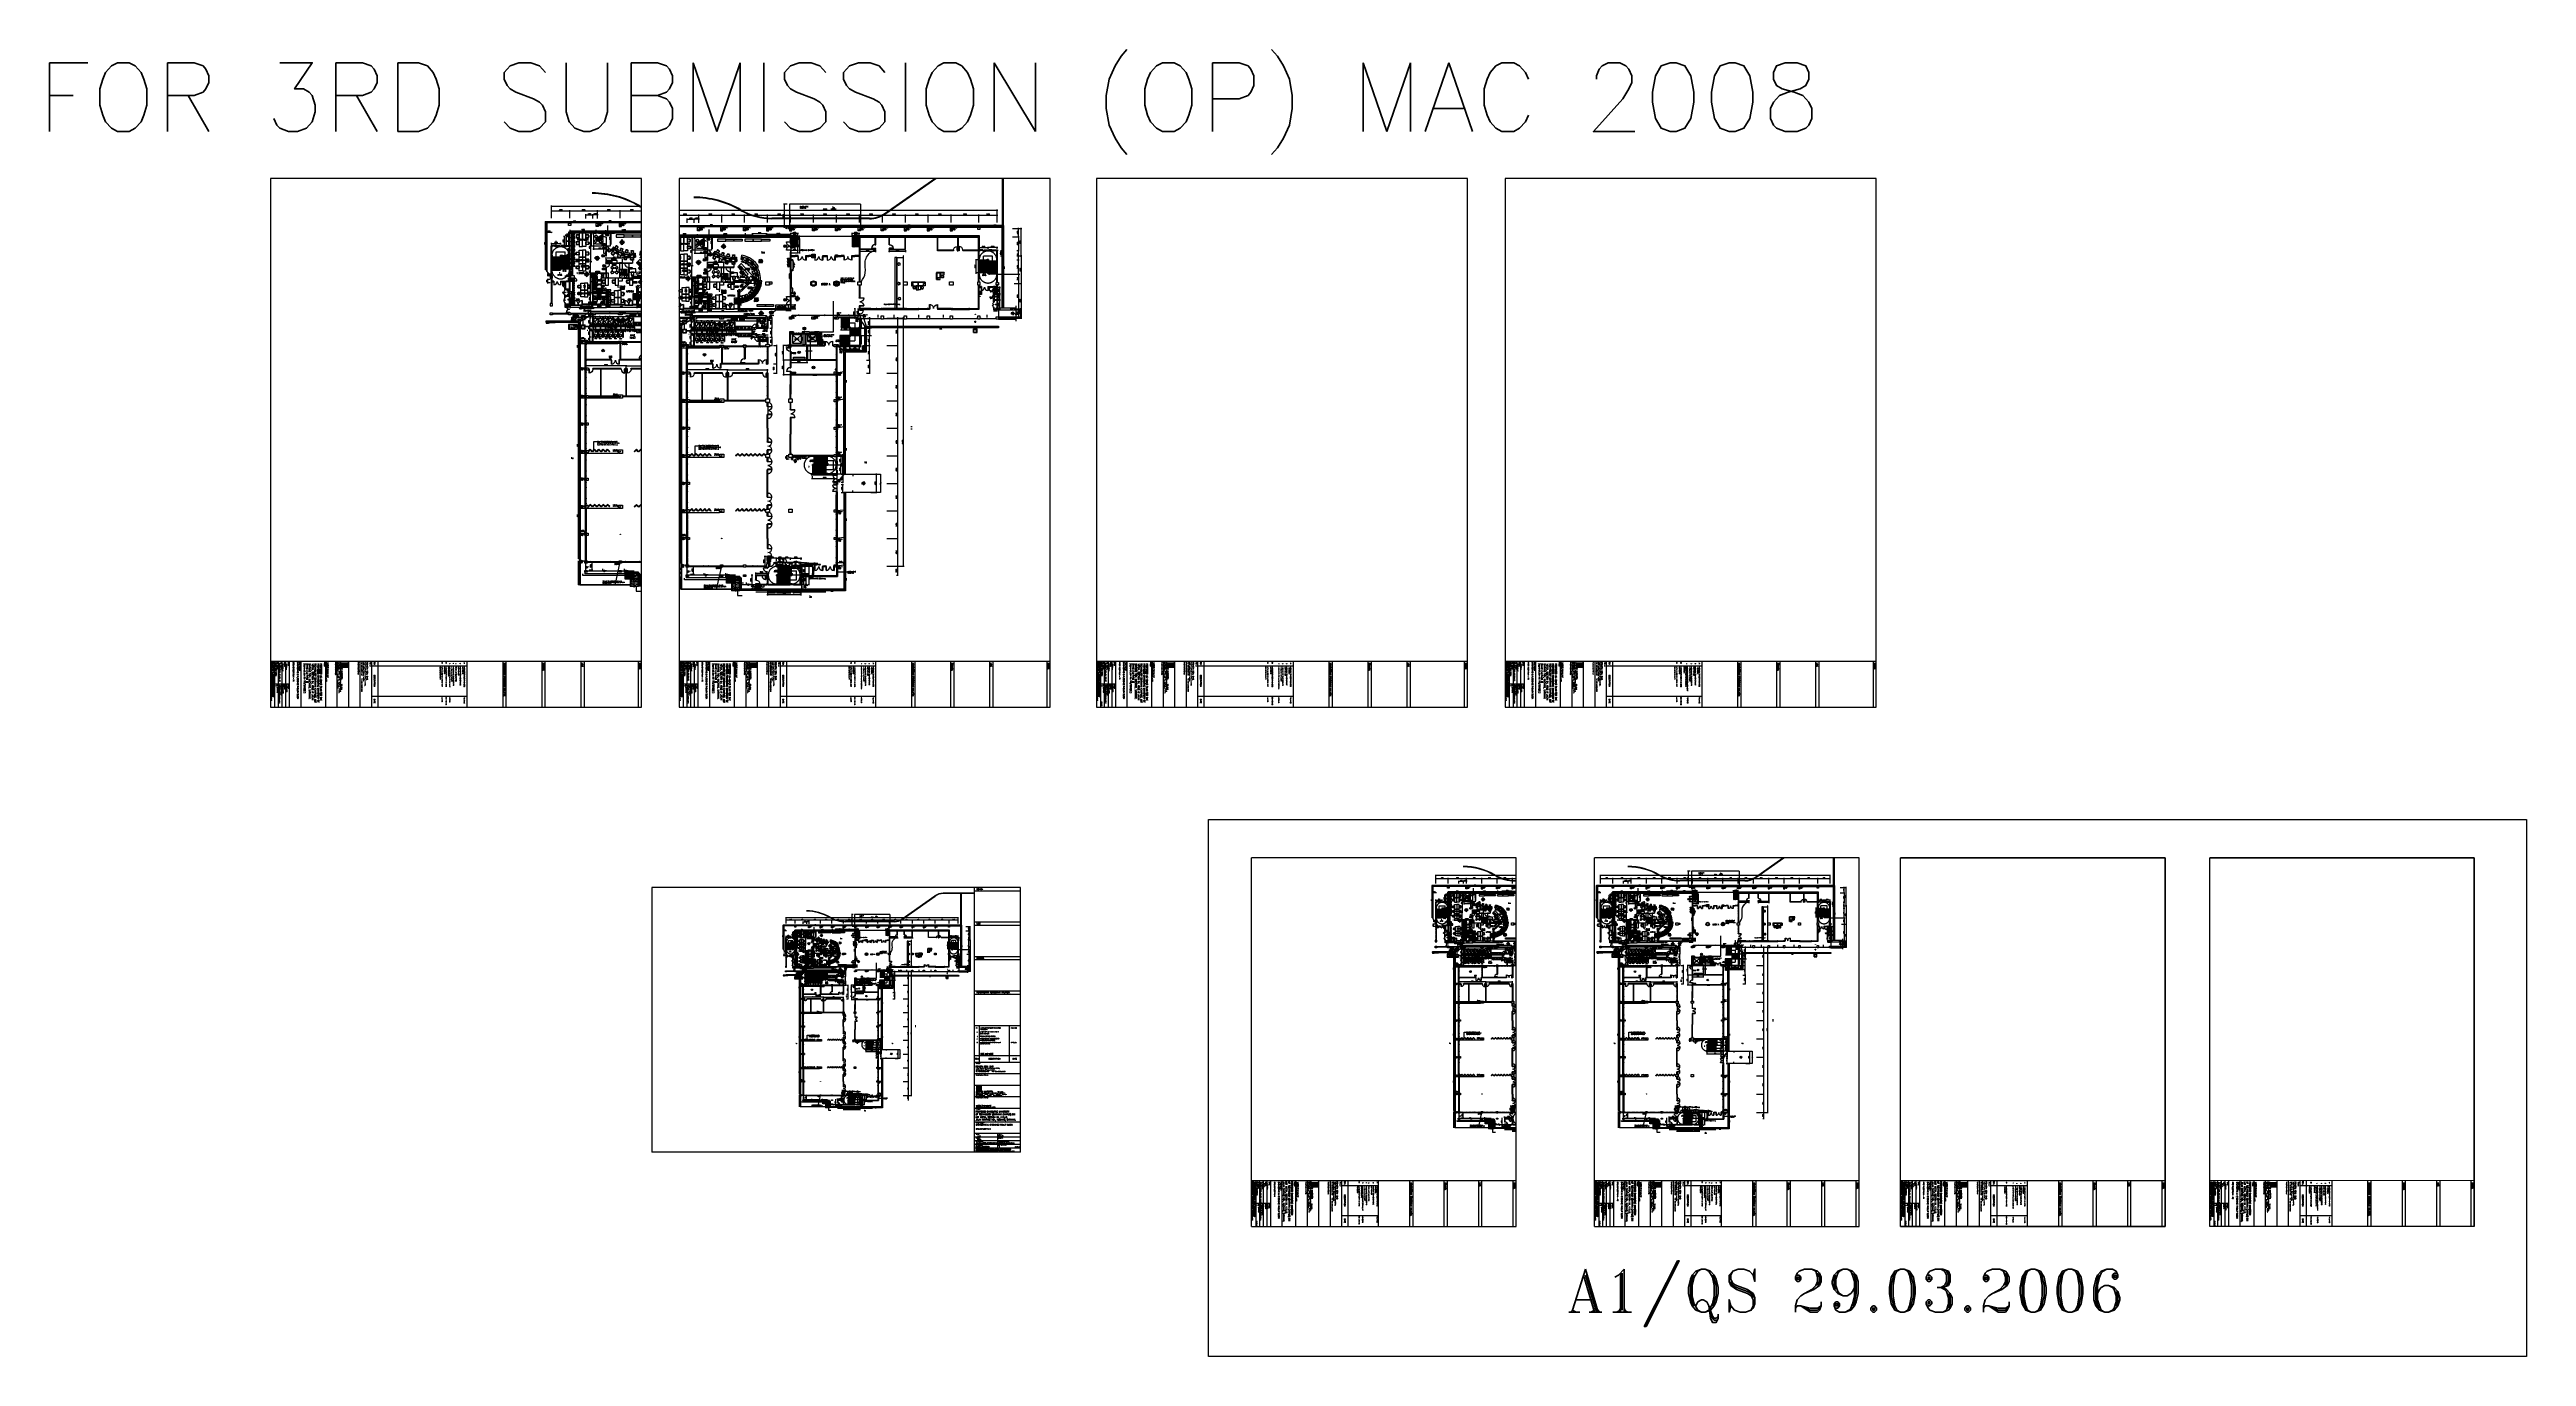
# Paper-space layout 'Layout1' of a CAD drawing. Header units: feet. Extents: x -1359 to 4035, y -260 to 2585.
# The model-space entities are those that its viewports show. They can reach past a viewport. Long polylines and large blocks are cut down to what shows.
import ezdxf
from ezdxf.enums import TextEntityAlignment as Align

# ---------------------------------------------------------------- set-up
doc = ezdxf.new("R2010")
doc.units = ezdxf.units.FT
doc.header["$LTSCALE"] = 13
doc.header["$MEASUREMENT"] = 0
for name, pattern in [('CENTER', [2, 1.25, -0.25, 0.25, -0.25]), ('CENTER2', [1.125, 0.75, -0.125, 0.125, -0.125]), ('CENTER4', [0.5625, 0.375, -0.0625, 0.0625, -0.0625]), ('DASHDOT', [1, 0.5, -0.25, 0, -0.25]), ('DASHED', [0.75, 0.5, -0.25]), ('DASHED2', [0.375, 0.25, -0.125]), ('DIVIDE', [1.25, 0.5, -0.25, 0, -0.25, 0, -0.25]), ('HIDDEN', [0.375, 0.25, -0.125]), ('HIDDEN1', [0.185, 0.12, -0.065]), ('HIDDEN2', [0.1875, 0.125, -0.0625])]:
    doc.linetypes.add(name, pattern=pattern)
doc.layers.get('0').update_dxf_attribs({"linetype": 'CONTINUOUS'})
doc.layers.get('DEFPOINTS').update_dxf_attribs({"color": 233, "linetype": 'CONTINUOUS'})
for name, color, linetype in [('-EL', 10, 'CONTINUOUS'), ('-FF', 240, 'CONTINUOUS'), ('-HR', 4, 'CONTINUOUS'), ('-SP', 240, 'CONTINUOUS'), ('1-ROAD', 1, 'CONTINUOUS'), ('AR', 7, 'CONTINUOUS'), ('AR1', 7, 'CONTINUOUS'), ('BO', 7, 'CONTINUOUS'), ('clad', 251, 'CONTINUOUS'), ('COL', 3, 'CONTINUOUS'), ('COL-ENGR', 31, 'CONTINUOUS'), ('DEMOLISH-WORKS', 8, 'DASHED2'), ('DIM', 7, 'CONTINUOUS'), ('DOOR', 5, 'CONTINUOUS'), ('DOOR-NO', 1, 'CONTINUOUS'), ('DR', 7, 'CONTINUOUS'), ('DRAIN', 1, 'CONTINUOUS'), ('DTEXT', 7, 'CONTINUOUS'), ('EX-BWL', 1, 'CONTINUOUS'), ('EX-COL', 4, 'CONTINUOUS'), ('EX-DR', 7, 'CONTINUOUS'), ('EX-WDW', 8, 'CONTINUOUS'), ('EXFIT', 7, 'CONTINUOUS'), ('EXFLOOR', 7, 'CONTINUOUS'), ('FIT', 5, 'CONTINUOUS'), ('FITT', 5, 'CONTINUOUS'), ('FURN', 1, 'CONTINUOUS'), ('FURN-NSC', 9, 'HIDDEN'), ('FURN1', 7, 'CONTINUOUS'), ('G.T', 52, 'CONTINUOUS'), ('GRATING', 251, 'CONTINUOUS'), ('GRID-T', 7, 'CONTINUOUS'), ('grooves', 21, 'CONTINUOUS'), ('H', 1, 'CONTINUOUS'), ('hatch', 7, 'CONTINUOUS'), ('L1', 1, 'CONTINUOUS'), ('LINE', 7, 'CONTINUOUS'), ('MH', 42, 'CONTINUOUS'), ('NEUCEIL TXT', 2, 'CONTINUOUS'), ('NEUFLOOR', 7, 'CONTINUOUS'), ('NEUPART', 3, 'CONTINUOUS'), ('partition', 7, 'CONTINUOUS'), ('PIPE', 5, 'DIVIDE'), ('PL', 5, 'CONTINUOUS'), ('rail', 1, 'CONTINUOUS'), ('REMOVE', 8, 'HIDDEN2'), ('RWDP', 145, 'CONTINUOUS'), ('SANI', 7, 'CONTINUOUS'), ('SECT', 5, 'CONTINUOUS'), ('SO', 7, 'CONTINUOUS'), ('SP', 220, 'CONTINUOUS'), ('SPEC', 7, 'CONTINUOUS'), ('stair', 7, 'CONTINUOUS'), ('SYMBOL', 9, 'CONTINUOUS'), ('T25', 7, 'CONTINUOUS'), ('tb', 4, 'CONTINUOUS'), ('TBTEXT', 7, 'CONTINUOUS'), ('TEX', 2, 'CONTINUOUS'), ('TEXT RM', 3, 'CONTINUOUS'), ('TEXT2', 3, 'CONTINUOUS'), ('txt', 7, 'CONTINUOUS'), ('VP', 100, 'CONTINUOUS'), ('WALL', 2, 'CONTINUOUS'), ('wall.2', 1, 'HIDDEN'), ('WIN', 5, 'CONTINUOUS')]:
    doc.layers.add(name, color=color, linetype=linetype)
doc.layers.get('DEFPOINTS').freeze()
doc.layers.get('SO').off()
doc.styles.add('E', font='ROMANS.SHX', dxfattribs={"width": 0.9})
doc.styles.add('R100', font='romans.shx', dxfattribs={"height": 150})
doc.styles.add('R25', font='ROMANS.shx', dxfattribs={"width": 0.6, "height": 250})
doc.styles.add('R50', font='ROMANS.shx', dxfattribs={"width": 0.6, "height": 125})
doc.styles.add('ROMANS', font='romans')
doc.styles.get("Standard").update_dxf_attribs({"font": 'ROMANS.SHX'})
doc.styles.add('STYLE1', font='romant.shx')
doc.styles.add('style5', font='dotfont.shx')
doc.styles.add('TB', font='ROMANS.SHX')
doc.styles.add('TEXT', font='romans.shx', dxfattribs={"width": 0.6, "height": 600})
doc.dimstyles.new('LEADER', dxfattribs={"dimscale": 100, "dimtxt": 2, "dimasz": 2, "dimexe": 1, "dimexo": 1, "dimgap": 0.5, "dimtad": 0, "dimdec": 0, "dimzin": 0, "dimdsep": 46, "dimtxsty": 'ROMANS', "dimcen": 0, "dimdle": 1, "dimclrd": 1, "dimclre": 255, "dimadec": 0, "dimazin": 0, "dimtfac": 1, "dimtdec": 0, "dimtofl": 0, "dimtmove": 2, "dimatfit": 3, "dimfxl": 1, "dimtolj": 1, "dimtzin": 0, "dimarcsym": 0})
doc.dimstyles.new('SCALE100', dxfattribs={"dimtxt": 250, "dimasz": 200, "dimexe": 125, "dimexo": 125, "dimgap": 125, "dimtad": 1, "dimdec": 0, "dimzin": 0, "dimdsep": 46, "dimtxsty": 'R100', "dimblk1": 'ARCHTICK', "dimblk2": 'ARCHTICK', "dimsah": 1, "dimcen": 0, "dimdle": 125, "dimclrd": 256, "dimclre": 256, "dimclrt": 1, "dimadec": 0, "dimazin": 0, "dimtfac": 1, "dimtdec": 0, "dimtix": 1, "dimtofl": 0, "dimtmove": 2, "dimatfit": 3, "dimfxl": 1, "dimtolj": 1, "dimtzin": 0, "dimarcsym": 0})
doc.dimstyles.new('SCALE50', dxfattribs={"dimtxt": 125, "dimasz": 100, "dimexe": 60, "dimexo": 60, "dimgap": 60, "dimtad": 1, "dimdec": 0, "dimzin": 0, "dimdsep": 46, "dimtxsty": 'R50', "dimblk1": 'ARCHTICK', "dimblk2": 'ARCHTICK', "dimsah": 1, "dimcen": 100, "dimdle": 60, "dimclrd": 256, "dimclre": 256, "dimclrt": 1, "dimadec": 0, "dimazin": 0, "dimtfac": 1, "dimtdec": 0, "dimtofl": 0, "dimtmove": 2, "dimatfit": 3, "dimldrblk": 'ARCHTICK', "dimfxl": 1, "dimtolj": 1, "dimtzin": 0, "dimarcsym": 0})
doc.dimstyles.get("Standard").update_dxf_attribs({"dimtxt": 0.18, "dimasz": 0.18, "dimexe": 0.18, "dimexo": 0.0625, "dimgap": 0.09, "dimtad": 0, "dimtih": 1, "dimtoh": 1, "dimdec": 4, "dimzin": 0, "dimdsep": 46, "dimtxsty": 'Standard', "dimcen": 0.09, "dimadec": 0, "dimazin": 0, "dimtfac": 1, "dimtdec": 4, "dimtofl": 0, "dimtmove": 0, "dimatfit": 3, "dimfxl": 1, "dimtolj": 1, "dimtzin": 0, "dimarcsym": 0})
doc.dimstyles.new('STANDARD$0', dxfattribs={"dimscale": 0, "dimtxt": 8, "dimasz": 6, "dimexe": 1, "dimexo": 1, "dimgap": 3, "dimtad": 1, "dimdec": 0, "dimlfac": -1, "dimrnd": 1, "dimzin": 0, "dimdsep": 46, "dimtxsty": 'Standard', "dimcen": 0, "dimclrd": 5, "dimclre": 250, "dimadec": 0, "dimazin": 0, "dimtfac": 1, "dimtdec": 4, "dimtofl": 0, "dimtmove": 0, "dimatfit": 3, "dimfxl": 1, "dimtolj": 1, "dimtzin": 0, "dimarcsym": 0})
pattern_1 = [(315, (-135314.82, -1103729.065), (-44.1941738, -44.1941738), [])]

# ---------------------------------------------------------------- blocks, each defined once
blk = doc.blocks.new('*X286')
at = {"color": 0}
for p, q in [((698.4, 50.5), (698.5, 50.5)), ((698.4, 50.4), (698.6, 50.4)), ((698.4, 50.2), (698.7, 50.2)), ((698.4, 50.1), (698.8, 50.1)), ((698.4, 50), (699, 50)), ((698.4, 49.9), (699.1, 49.9)), ((698.4, 49.8), (699.2, 49.8)), ((698.4, 49.6), (699.3, 49.6)), ((698.4, 49.5), (699.5, 49.5)), ((698.4, 49.4), (699.6, 49.4)), ((698.4, 49.2), (699.7, 49.2)), ((698.4, 49.1), (699.8, 49.1)), ((698.4, 49), (700, 49)), ((698.4, 48.9), (700.1, 48.9)), ((698.4, 48.8), (700.2, 48.8)), ((698.4, 48.6), (700.3, 48.6)), ((698.4, 48.5), (700.5, 48.5)), ((698.4, 48.4), (700.6, 48.4)), ((698.4, 48.2), (700.7, 48.2)), ((698.4, 48.1), (700.8, 48.1)), ((698.4, 48), (701, 48)), ((698.4, 47.9), (701.1, 47.9)), ((698.4, 47.8), (701.2, 47.8)), ((698.4, 47.6), (701.3, 47.6)), ((698.4, 47.5), (701.5, 47.5)), ((698.4, 47.4), (701.6, 47.4)), ((698.4, 47.2), (701.7, 47.2)), ((698.4, 47.1), (701.8, 47.1)), ((698.4, 47), (702, 47)), ((698.4, 46.9), (702.1, 46.9)), ((698.4, 46.8), (702.2, 46.8)), ((698.4, 46.6), (702.3, 46.6)), ((698.4, 46.5), (702.5, 46.5)), ((698.4, 46.4), (702.6, 46.4)), ((698.4, 46.2), (702.7, 46.2)), ((698.4, 46.1), (702.8, 46.1)), ((698.4, 46), (703, 46)), ((698.4, 45.9), (703.1, 45.9)), ((698.4, 45.8), (703.2, 45.8)), ((698.4, 45.6), (703.3, 45.6)), ((698.4, 45.5), (703.5, 45.5)), ((698.4, 45.4), (703.6, 45.4)), ((698.4, 45.2), (703.7, 45.2)), ((698.4, 45.1), (703.8, 45.1)), ((698.4, 45), (704, 45)), ((698.4, 44.9), (704.1, 44.9)), ((698.4, 44.8), (704.2, 44.8)), ((698.4, 44.6), (704.3, 44.6)), ((698.4, 44.5), (704.5, 44.5)), ((698.4, 44.4), (704.6, 44.4)), ((698.4, 44.2), (704.7, 44.2)), ((698.4, 44.1), (704.8, 44.1)), ((698.4, 44), (705, 44)), ((698.4, 43.9), (705.1, 43.9)), ((698.4, 43.8), (705.2, 43.8)), ((698.4, 43.6), (705.3, 43.6)), ((698.4, 43.5), (705.5, 43.5)), ((698.4, 43.4), (705.6, 43.4)), ((698.4, 43.2), (705.7, 43.2)), ((698.4, 43.1), (705.8, 43.1)), ((698.4, 43), (706, 43)), ((698.4, 42.9), (706.1, 42.9)), ((698.4, 42.8), (706.2, 42.8)), ((698.4, 42.6), (706.3, 42.6)), ((698.4, 42.5), (706.5, 42.5)), ((698.4, 42.4), (706.6, 42.4)), ((698.4, 42.2), (706.7, 42.2)), ((698.4, 42.1), (701.1, 42.1)), ((698.4, 42), (700.8, 42)), ((698.4, 41.9), (700.6, 41.9)), ((698.4, 41.8), (700.4, 41.8)), ((698.4, 41.6), (700.2, 41.6)), ((698.4, 41.5), (700.1, 41.5)), ((698.4, 41.4), (700, 41.4)), ((698.4, 41.2), (699.9, 41.2)), ((698.4, 41.1), (699.9, 41.1)), ((698.4, 41), (699.8, 41)), ((698.4, 40.9), (699.7, 40.9)), ((698.4, 40.8), (699.7, 40.8)), ((698.4, 40.6), (699.6, 40.6)), ((698.4, 40.5), (699.6, 40.5)), ((698.4, 40.4), (699.6, 40.4)), ((698.4, 40.2), (699.6, 40.2)), ((698.4, 40.1), (699.6, 40.1)), ((698.4, 40), (699.6, 40)), ((698.4, 39.9), (699.6, 39.9)), ((698.4, 39.8), (699.6, 39.8)), ((698.4, 39.6), (699.6, 39.6)), ((698.4, 39.5), (699.7, 39.5)), ((698.4, 39.4), (699.7, 39.4)), ((698.4, 39.2), (699.7, 39.2)), ((698.4, 39.1), (699.8, 39.1)), ((698.4, 39), (699.9, 39)), ((698.4, 38.9), (699.9, 38.9)), ((698.4, 38.8), (700, 38.8)), ((698.4, 38.6), (700.1, 38.6)), ((698.4, 38.5), (700.3, 38.5)), ((698.4, 38.4), (700.4, 38.4)), ((698.4, 38.2), (700.6, 38.2)), ((698.4, 38.1), (700.8, 38.1)), ((698.4, 38), (701.2, 38)), ((698.4, 37.9), (705.1, 37.9)), ((698.4, 37.8), (705.1, 37.8)), ((698.4, 37.6), (705.1, 37.6)), ((698.4, 37.5), (705.1, 37.5)), ((698.4, 37.4), (705.1, 37.4)), ((698.4, 37.2), (705.1, 37.2)), ((698.4, 37.1), (705.1, 37.1)), ((698.4, 37), (705.1, 37)), ((698.4, 36.9), (705.1, 36.9)), ((698.4, 36.8), (705.1, 36.8)), ((698.4, 36.6), (705.1, 36.6)), ((698.4, 36.5), (705.1, 36.5)), ((698.4, 36.4), (705.1, 36.4)), ((698.4, 36.2), (705.1, 36.2)), ((698.4, 36.1), (705.1, 36.1)), ((698.4, 36), (705.1, 36)), ((698.4, 35.9), (705.1, 35.9)), ((698.4, 35.8), (705.1, 35.8)), ((698.4, 35.6), (705.1, 35.6)), ((702.2, 38), (705.1, 38)), ((702.4, 42.1), (706.8, 42.1)), ((702.6, 38.1), (705.1, 38.1)), ((702.7, 42), (707, 42)), ((702.8, 38.2), (705.1, 38.2)), ((702.9, 41.9), (707.1, 41.9)), ((703, 38.4), (705.1, 38.4)), ((703.1, 41.8), (707.2, 41.8)), ((703.2, 41.6), (707.3, 41.6)), ((703.2, 38.5), (705.1, 38.5)), ((703.3, 41.5), (707.5, 41.5)), ((703.3, 38.6), (705.1, 38.6)), ((703.4, 41.4), (707.6, 41.4)), ((703.4, 38.8), (705.1, 38.8)), ((703.5, 41.2), (707.7, 41.2)), ((703.5, 38.9), (705.1, 38.9)), ((703.6, 41.1), (707.8, 41.1)), ((703.6, 39.1), (705.1, 39.1)), ((703.6, 39), (705.1, 39)), ((703.7, 41), (708, 41)), ((703.7, 40.9), (708.1, 40.9)), ((703.7, 39.4), (705.1, 39.4)), ((703.7, 39.2), (705.1, 39.2)), ((703.8, 40.8), (705.1, 40.8)), ((703.8, 40.6), (705.1, 40.6)), ((703.8, 40.5), (705.1, 40.5)), ((703.8, 40.4), (705.1, 40.4)), ((703.8, 39.8), (705.1, 39.8)), ((703.8, 39.6), (705.1, 39.6)), ((703.8, 39.5), (705.1, 39.5)), ((703.9, 40.2), (705.1, 40.2)), ((703.9, 40.1), (705.1, 40.1)), ((703.9, 40), (705.1, 40)), ((703.9, 39.9), (705.1, 39.9)), ((705.2, 40.8), (708.2, 40.8)), ((705.3, 40.6), (708.3, 40.6)), ((705.5, 40.5), (708.5, 40.5)), ((705.6, 40.4), (708.6, 40.4)), ((705.7, 40.2), (708.7, 40.2)), ((705.8, 40.1), (708.8, 40.1)), ((706, 40), (709, 40)), ((706.1, 39.9), (709.1, 39.9)), ((706.2, 39.8), (709.2, 39.8)), ((706.3, 39.6), (709.3, 39.6)), ((706.5, 39.5), (709.5, 39.5)), ((706.6, 39.4), (709.6, 39.4)), ((706.7, 39.2), (709.7, 39.2)), ((706.8, 39.1), (709.8, 39.1)), ((707, 39), (710, 39)), ((707.1, 38.9), (710.1, 38.9)), ((707.2, 38.8), (710.2, 38.8)), ((707.3, 38.6), (710.3, 38.6)), ((707.4, 50.5), (707.5, 50.5)), ((707.4, 50.4), (707.6, 50.4)), ((707.4, 50.2), (707.7, 50.2)), ((707.4, 50.1), (707.8, 50.1)), ((707.4, 50), (708, 50)), ((707.4, 49.9), (708.1, 49.9)), ((707.4, 49.8), (708.2, 49.8)), ((707.4, 49.6), (708.3, 49.6)), ((707.4, 49.5), (708.5, 49.5)), ((707.4, 49.4), (708.6, 49.4)), ((707.4, 49.2), (708.7, 49.2)), ((707.4, 49.1), (708.8, 49.1)), ((707.4, 49), (709, 49)), ((707.4, 48.9), (709.1, 48.9)), ((707.4, 48.8), (709.2, 48.8)), ((707.4, 48.6), (709.3, 48.6)), ((707.4, 48.5), (709.5, 48.5)), ((707.4, 48.4), (709.6, 48.4)), ((707.4, 48.2), (709.7, 48.2)), ((707.4, 48.1), (709.8, 48.1)), ((707.4, 48), (710, 48)), ((707.4, 47.9), (710.1, 47.9)), ((707.4, 47.8), (710.2, 47.8)), ((707.4, 47.6), (710.3, 47.6)), ((707.4, 47.5), (710.5, 47.5)), ((707.4, 47.4), (710.6, 47.4)), ((707.4, 47.2), (710.7, 47.2)), ((707.4, 47.1), (710.8, 47.1)), ((707.4, 47), (711, 47)), ((707.4, 46.9), (711.1, 46.9)), ((707.4, 46.8), (711.2, 46.8)), ((707.4, 46.6), (711.3, 46.6)), ((707.4, 46.5), (711.5, 46.5)), ((707.4, 46.4), (711.6, 46.4)), ((707.4, 46.2), (711.7, 46.2)), ((707.4, 46.1), (711.8, 46.1)), ((707.4, 46), (712, 46)), ((707.4, 45.9), (712.1, 45.9)), ((707.4, 45.8), (712.2, 45.8)), ((707.4, 45.6), (712.3, 45.6)), ((707.4, 45.5), (712.5, 45.5)), ((707.4, 45.4), (712.6, 45.4)), ((707.4, 45.2), (712.7, 45.2)), ((707.4, 45.1), (712.8, 45.1)), ((707.4, 45), (713, 45)), ((707.4, 44.9), (713.1, 44.9)), ((707.4, 44.8), (713.2, 44.8)), ((707.4, 44.6), (713.3, 44.6)), ((707.5, 44.5), (713.4, 44.5)), ((707.5, 38.5), (710.5, 38.5)), ((707.6, 44.4), (713.4, 44.4)), ((707.6, 38.4), (710.6, 38.4)), ((707.7, 44.2), (713.4, 44.2)), ((707.7, 38.2), (710.7, 38.2)), ((707.8, 44.1), (713.4, 44.1)), ((707.8, 38.1), (710.8, 38.1)), ((708, 44), (713.4, 44)), ((708, 38), (711, 38)), ((708.1, 43.9), (713.4, 43.9)), ((708.1, 37.9), (711.1, 37.9)), ((708.2, 43.8), (713.4, 43.8)), ((708.2, 37.8), (711.2, 37.8)), ((708.3, 43.6), (713.4, 43.6)), ((708.3, 37.6), (711.3, 37.6)), ((708.5, 43.5), (713.4, 43.5)), ((708.5, 37.5), (711.5, 37.5)), ((708.6, 43.4), (713.4, 43.4)), ((708.6, 37.4), (711.6, 37.4)), ((708.7, 43.2), (713.4, 43.2)), ((708.7, 37.2), (711.7, 37.2)), ((708.8, 43.1), (713.4, 43.1)), ((708.8, 37.1), (711.8, 37.1)), ((709, 43), (713.4, 43)), ((709, 37), (712, 37)), ((709.1, 42.9), (713.4, 42.9)), ((709.1, 36.9), (712.1, 36.9)), ((709.2, 42.8), (713.4, 42.8)), ((709.2, 36.8), (712.2, 36.8)), ((709.3, 42.6), (713.4, 42.6)), ((709.3, 36.6), (712.3, 36.6)), ((709.5, 42.5), (713.4, 42.5)), ((709.5, 36.5), (712.5, 36.5)), ((709.6, 42.4), (713.4, 42.4)), ((709.6, 36.4), (712.6, 36.4)), ((709.7, 42.2), (713.4, 42.2)), ((709.7, 36.2), (712.7, 36.2)), ((709.8, 42.1), (713.4, 42.1)), ((709.8, 36.1), (712.8, 36.1)), ((710, 42), (713.4, 42)), ((710, 36), (713, 36)), ((710.1, 41.9), (713.4, 41.9)), ((710.1, 35.9), (713.1, 35.9)), ((710.2, 41.8), (713.4, 41.8)), ((710.2, 35.8), (713.2, 35.8)), ((710.3, 41.6), (713.4, 41.6)), ((710.3, 35.6), (713.3, 35.6)), ((710.5, 41.5), (713.4, 41.5)), ((710.6, 41.4), (713.4, 41.4)), ((710.7, 41.2), (713.4, 41.2)), ((710.8, 41.1), (713.4, 41.1)), ((711, 41), (713.4, 41)), ((711.1, 40.9), (713.4, 40.9)), ((711.2, 40.8), (713.4, 40.8)), ((711.3, 40.6), (713.4, 40.6)), ((711.5, 40.5), (713.4, 40.5)), ((711.6, 40.4), (713.4, 40.4)), ((711.7, 40.2), (713.4, 40.2)), ((711.8, 40.1), (713.4, 40.1)), ((712, 40), (713.4, 40)), ((712.1, 39.9), (713.4, 39.9)), ((712.2, 39.8), (713.4, 39.8)), ((712.3, 39.6), (713.4, 39.6)), ((712.5, 39.5), (713.4, 39.5)), ((712.6, 39.4), (713.4, 39.4)), ((712.7, 39.2), (713.4, 39.2)), ((712.8, 39.1), (713.4, 39.1)), ((713, 39), (713.4, 39)), ((713.1, 38.9), (713.4, 38.9)), ((713.2, 38.8), (713.4, 38.8)), ((713.3, 38.6), (713.4, 38.6))]:
    blk.add_line(p, q, dxfattribs=at)
blk = doc.blocks.new('DR-1800-B')
at = {"layer": 'DR'}
for p, q in [((-50, 0), (0, 0)), ((0, 0), (0, -150)), ((-1800, 0), (-1800, -150)), ((-1750, 0), (-1800, 0)), ((-1800, -150), (-1760, -150)), ((-1760, -150), (-1760, -110)), ((-1760, -110), (-1750, -110)), ((-1760, -150), (-1760, -1010)), ((-1720, -150), (-1760, -150)), ((-1750, -110), (-1750, 0)), ((-1720, -1009), (-1720, -150)), ((-80, -1009), (-80, -150)), ((-80, -150), (-40, -150)), ((-50, -110), (-50, 0)), ((-40, -110), (-50, -110)), ((-40, -150), (-40, -110)), ((-40, -150), (-40, -1010)), ((0, -150), (-40, -150))]:
    blk.add_line(p, q, dxfattribs=at)
for centre, start, end in [((-1760, -150), 270, 0), ((-40, -150), 180.00007, 270)]:
    blk.add_arc(centre, 860, start, end, dxfattribs=at)
blk = doc.blocks.new('_ARCHTICK')
at = {"color": 0, "linetype": 'ByBlock', "const_width": 0.15}
blk.add_lwpolyline([(-0.5, -0.5), (0.5, 0.5)], dxfattribs=at)
blk = doc.blocks.new('*D86')
at = {"layer": 'DIM', "color": 7, "lineweight": -2, "transparency": 16777216}
for p, q in [((1512693, -818424), (1513993, -818424)), ((1512693, -822424), (1513993, -822424)), ((1513843, -818274), (1513843, -822574))]:
    blk.add_line(p, q, dxfattribs=at)
at = {"layer": 'DIM', "color": 7, "lineweight": -2, "transparency": 16777216, "xscale": 200, "yscale": 200, "zscale": 200}
for p, rotation in [((1513843, -818424), 90), ((1513843, -822424), 270)]:
    blk.add_blockref('_ARCHTICK', p, dxfattribs=dict(at, rotation=rotation))
at = {"layer": 'DIM', "color": 7, "transparency": 16777216, "insert": (1513643, -820424), "char_height": 200, "attachment_point": 5, "rotation": 90, "style": 'ROMANS'}
blk.add_mtext('\\A1;4000', dxfattribs=at)
blk = doc.blocks.new('*D87')
at = {"layer": 'DIM', "color": 7, "lineweight": -2, "transparency": 16777216}
for p, q in [((1543532, -764924), (1544998, -764924)), ((1543532, -766724), (1544998, -766724)), ((1544848, -766874), (1544848, -764774))]:
    blk.add_line(p, q, dxfattribs=at)
at = {"layer": 'DIM', "color": 7, "lineweight": -2, "transparency": 16777216, "xscale": 200, "yscale": 200, "zscale": 200}
for p, rotation in [((1544848, -764924), 90), ((1544848, -766724), 270)]:
    blk.add_blockref('_ARCHTICK', p, dxfattribs=dict(at, rotation=rotation))
at = {"layer": 'DIM', "color": 7, "transparency": 16777216, "insert": (1544648, -765824), "char_height": 200, "attachment_point": 5, "rotation": 90, "style": 'ROMANS'}
blk.add_mtext('\\A1;1800', dxfattribs=at)
blk = doc.blocks.new('*D88')
at = {"layer": 'DIM', "color": 7, "lineweight": -2, "transparency": 16777216}
for p, q in [((1465067, -762015), (1469367, -762015)), ((1465217, -763626), (1465217, -761865)), ((1469217, -763626), (1469217, -761865))]:
    blk.add_line(p, q, dxfattribs=at)
at = {"layer": 'DIM', "color": 7, "lineweight": -2, "transparency": 16777216, "xscale": 200, "yscale": 200, "zscale": 200, "rotation": 180}
blk.add_blockref('_ARCHTICK', (1465217, -762015), dxfattribs=at)
at = {"layer": 'DIM', "color": 7, "lineweight": -2, "transparency": 16777216, "xscale": 200, "yscale": 200, "zscale": 200}
blk.add_blockref('_ARCHTICK', (1469217, -762015), dxfattribs=at)
at = {"layer": 'DIM', "color": 7, "transparency": 16777216, "insert": (1467217, -761815), "char_height": 200, "attachment_point": 5, "style": 'ROMANS'}
blk.add_mtext('\\A1;4000', dxfattribs=at)
blk = doc.blocks.new('*D89')
at = {"layer": 'DIM', "color": 7, "lineweight": -2, "transparency": 16777216}
for p, q in [((1469067, -762015), (1475367, -762015)), ((1469217, -763626), (1469217, -761865)), ((1475217, -763626), (1475217, -761865))]:
    blk.add_line(p, q, dxfattribs=at)
at = {"layer": 'DIM', "color": 7, "lineweight": -2, "transparency": 16777216, "xscale": 200, "yscale": 200, "zscale": 200, "rotation": 180}
blk.add_blockref('_ARCHTICK', (1469217, -762015), dxfattribs=at)
at = {"layer": 'DIM', "color": 7, "lineweight": -2, "transparency": 16777216, "xscale": 200, "yscale": 200, "zscale": 200}
blk.add_blockref('_ARCHTICK', (1475217, -762015), dxfattribs=at)
at = {"layer": 'DIM', "color": 7, "transparency": 16777216, "insert": (1472217, -761815), "char_height": 200, "attachment_point": 5, "style": 'ROMANS'}
blk.add_mtext('\\A1;6000', dxfattribs=at)
blk = doc.blocks.new('*D90')
at = {"layer": 'DIM', "color": 7, "lineweight": -2, "transparency": 16777216}
for p, q in [((1475067, -762015), (1480367, -762015)), ((1475217, -763626), (1475217, -761865)), ((1480217, -763626), (1480217, -761865))]:
    blk.add_line(p, q, dxfattribs=at)
at = {"layer": 'DIM', "color": 7, "lineweight": -2, "transparency": 16777216, "xscale": 200, "yscale": 200, "zscale": 200, "rotation": 180}
blk.add_blockref('_ARCHTICK', (1475217, -762015), dxfattribs=at)
at = {"layer": 'DIM', "color": 7, "lineweight": -2, "transparency": 16777216, "xscale": 200, "yscale": 200, "zscale": 200}
blk.add_blockref('_ARCHTICK', (1480217, -762015), dxfattribs=at)
at = {"layer": 'DIM', "color": 7, "transparency": 16777216, "insert": (1477717, -761815), "char_height": 200, "attachment_point": 5, "style": 'ROMANS'}
blk.add_mtext('\\A1;5000', dxfattribs=at)
blk = doc.blocks.new('*D91')
at = {"layer": 'DIM', "color": 7, "lineweight": -2, "transparency": 16777216}
for p, q in [((1480067, -762015), (1485367, -762015)), ((1480217, -763626), (1480217, -761865)), ((1485217, -763626), (1485217, -761865))]:
    blk.add_line(p, q, dxfattribs=at)
at = {"layer": 'DIM', "color": 7, "lineweight": -2, "transparency": 16777216, "xscale": 200, "yscale": 200, "zscale": 200, "rotation": 180}
blk.add_blockref('_ARCHTICK', (1480217, -762015), dxfattribs=at)
at = {"layer": 'DIM', "color": 7, "lineweight": -2, "transparency": 16777216, "xscale": 200, "yscale": 200, "zscale": 200}
blk.add_blockref('_ARCHTICK', (1485217, -762015), dxfattribs=at)
at = {"layer": 'DIM', "color": 7, "transparency": 16777216, "insert": (1482717, -761815), "char_height": 200, "attachment_point": 5, "style": 'ROMANS'}
blk.add_mtext('\\A1;5000', dxfattribs=at)
blk = doc.blocks.new('*D92')
at = {"layer": 'DIM', "color": 7, "lineweight": -2, "transparency": 16777216}
for p, q in [((1485067, -762015), (1490367, -762015)), ((1485217, -763626), (1485217, -761865)), ((1490217, -763626), (1490217, -761865))]:
    blk.add_line(p, q, dxfattribs=at)
at = {"layer": 'DIM', "color": 7, "lineweight": -2, "transparency": 16777216, "xscale": 200, "yscale": 200, "zscale": 200, "rotation": 180}
blk.add_blockref('_ARCHTICK', (1485217, -762015), dxfattribs=at)
at = {"layer": 'DIM', "color": 7, "lineweight": -2, "transparency": 16777216, "xscale": 200, "yscale": 200, "zscale": 200}
blk.add_blockref('_ARCHTICK', (1490217, -762015), dxfattribs=at)
at = {"layer": 'DIM', "color": 7, "transparency": 16777216, "insert": (1487717, -761815), "char_height": 200, "attachment_point": 5, "style": 'ROMANS'}
blk.add_mtext('\\A1;5000', dxfattribs=at)
blk = doc.blocks.new('*D93')
at = {"layer": 'DIM', "color": 7, "lineweight": -2, "transparency": 16777216}
for p, q in [((1490067, -762015), (1495367, -762015)), ((1490217, -763626), (1490217, -761865)), ((1495217, -763626), (1495217, -761865))]:
    blk.add_line(p, q, dxfattribs=at)
at = {"layer": 'DIM', "color": 7, "lineweight": -2, "transparency": 16777216, "xscale": 200, "yscale": 200, "zscale": 200, "rotation": 180}
blk.add_blockref('_ARCHTICK', (1490217, -762015), dxfattribs=at)
at = {"layer": 'DIM', "color": 7, "lineweight": -2, "transparency": 16777216, "xscale": 200, "yscale": 200, "zscale": 200}
blk.add_blockref('_ARCHTICK', (1495217, -762015), dxfattribs=at)
at = {"layer": 'DIM', "color": 7, "transparency": 16777216, "insert": (1492717, -761815), "char_height": 200, "attachment_point": 5, "style": 'ROMANS'}
blk.add_mtext('\\A1;5000', dxfattribs=at)
blk = doc.blocks.new('*D94')
at = {"layer": 'DIM', "color": 7, "lineweight": -2, "transparency": 16777216}
for p, q in [((1495067, -762015), (1500367, -762015)), ((1495217, -763626), (1495217, -761865)), ((1500217, -763626), (1500217, -761865))]:
    blk.add_line(p, q, dxfattribs=at)
at = {"layer": 'DIM', "color": 7, "lineweight": -2, "transparency": 16777216, "xscale": 200, "yscale": 200, "zscale": 200, "rotation": 180}
blk.add_blockref('_ARCHTICK', (1495217, -762015), dxfattribs=at)
at = {"layer": 'DIM', "color": 7, "lineweight": -2, "transparency": 16777216, "xscale": 200, "yscale": 200, "zscale": 200}
blk.add_blockref('_ARCHTICK', (1500217, -762015), dxfattribs=at)
at = {"layer": 'DIM', "color": 7, "transparency": 16777216, "insert": (1497717, -761815), "char_height": 200, "attachment_point": 5, "style": 'ROMANS'}
blk.add_mtext('\\A1;5000', dxfattribs=at)
blk = doc.blocks.new('*D95')
at = {"layer": 'DIM', "color": 7, "lineweight": -2, "transparency": 16777216}
for p, q in [((1500067, -762015), (1505367, -762015)), ((1500217, -763626), (1500217, -761865)), ((1505217, -763626), (1505217, -761865))]:
    blk.add_line(p, q, dxfattribs=at)
at = {"layer": 'DIM', "color": 7, "lineweight": -2, "transparency": 16777216, "xscale": 200, "yscale": 200, "zscale": 200, "rotation": 180}
blk.add_blockref('_ARCHTICK', (1500217, -762015), dxfattribs=at)
at = {"layer": 'DIM', "color": 7, "lineweight": -2, "transparency": 16777216, "xscale": 200, "yscale": 200, "zscale": 200}
blk.add_blockref('_ARCHTICK', (1505217, -762015), dxfattribs=at)
at = {"layer": 'DIM', "color": 7, "transparency": 16777216, "insert": (1502717, -761815), "char_height": 200, "attachment_point": 5, "style": 'ROMANS'}
blk.add_mtext('\\A1;5000', dxfattribs=at)
blk = doc.blocks.new('*D96')
at = {"layer": 'DIM', "color": 7, "lineweight": -2, "transparency": 16777216}
for p, q in [((1505067, -762015), (1510367, -762015)), ((1505217, -763626), (1505217, -761865)), ((1510217, -763626), (1510217, -761865))]:
    blk.add_line(p, q, dxfattribs=at)
at = {"layer": 'DIM', "color": 7, "lineweight": -2, "transparency": 16777216, "xscale": 200, "yscale": 200, "zscale": 200, "rotation": 180}
blk.add_blockref('_ARCHTICK', (1505217, -762015), dxfattribs=at)
at = {"layer": 'DIM', "color": 7, "lineweight": -2, "transparency": 16777216, "xscale": 200, "yscale": 200, "zscale": 200}
blk.add_blockref('_ARCHTICK', (1510217, -762015), dxfattribs=at)
at = {"layer": 'DIM', "color": 7, "transparency": 16777216, "insert": (1507717, -761815), "char_height": 200, "attachment_point": 5, "style": 'ROMANS'}
blk.add_mtext('\\A1;5000', dxfattribs=at)
blk = doc.blocks.new('*D97')
at = {"layer": 'DIM', "color": 7, "lineweight": -2, "transparency": 16777216}
for p, q in [((1510067, -762015), (1515367, -762015)), ((1510217, -763626), (1510217, -761865)), ((1515217, -763626), (1515217, -761865))]:
    blk.add_line(p, q, dxfattribs=at)
at = {"layer": 'DIM', "color": 7, "lineweight": -2, "transparency": 16777216, "xscale": 200, "yscale": 200, "zscale": 200, "rotation": 180}
blk.add_blockref('_ARCHTICK', (1510217, -762015), dxfattribs=at)
at = {"layer": 'DIM', "color": 7, "lineweight": -2, "transparency": 16777216, "xscale": 200, "yscale": 200, "zscale": 200}
blk.add_blockref('_ARCHTICK', (1515217, -762015), dxfattribs=at)
at = {"layer": 'DIM', "color": 7, "transparency": 16777216, "insert": (1512717, -761815), "char_height": 200, "attachment_point": 5, "style": 'ROMANS'}
blk.add_mtext('\\A1;5000', dxfattribs=at)
blk = doc.blocks.new('*D98')
at = {"layer": 'DIM', "color": 7, "lineweight": -2, "transparency": 16777216}
for p, q in [((1515067, -762015), (1520367, -762015)), ((1515217, -763626), (1515217, -761865)), ((1520217, -763626), (1520217, -761865))]:
    blk.add_line(p, q, dxfattribs=at)
at = {"layer": 'DIM', "color": 7, "lineweight": -2, "transparency": 16777216, "xscale": 200, "yscale": 200, "zscale": 200, "rotation": 180}
blk.add_blockref('_ARCHTICK', (1515217, -762015), dxfattribs=at)
at = {"layer": 'DIM', "color": 7, "lineweight": -2, "transparency": 16777216, "xscale": 200, "yscale": 200, "zscale": 200}
blk.add_blockref('_ARCHTICK', (1520217, -762015), dxfattribs=at)
at = {"layer": 'DIM', "color": 7, "transparency": 16777216, "insert": (1517717, -761815), "char_height": 200, "attachment_point": 5, "style": 'ROMANS'}
blk.add_mtext('\\A1;5000', dxfattribs=at)
blk = doc.blocks.new('*D99')
at = {"layer": 'DIM', "color": 7, "lineweight": -2, "transparency": 16777216}
for p, q in [((1520067, -762015), (1525367, -762015)), ((1520217, -763626), (1520217, -761865)), ((1525217, -763626), (1525217, -761865))]:
    blk.add_line(p, q, dxfattribs=at)
at = {"layer": 'DIM', "color": 7, "lineweight": -2, "transparency": 16777216, "xscale": 200, "yscale": 200, "zscale": 200, "rotation": 180}
blk.add_blockref('_ARCHTICK', (1520217, -762015), dxfattribs=at)
at = {"layer": 'DIM', "color": 7, "lineweight": -2, "transparency": 16777216, "xscale": 200, "yscale": 200, "zscale": 200}
blk.add_blockref('_ARCHTICK', (1525217, -762015), dxfattribs=at)
at = {"layer": 'DIM', "color": 7, "transparency": 16777216, "insert": (1522717, -761815), "char_height": 200, "attachment_point": 5, "style": 'ROMANS'}
blk.add_mtext('\\A1;5000', dxfattribs=at)
blk = doc.blocks.new('*D100')
at = {"layer": 'DIM', "color": 7, "lineweight": -2, "transparency": 16777216}
for p, q in [((1525067, -762015), (1530367, -762015)), ((1525217, -763626), (1525217, -761865)), ((1530217, -763626), (1530217, -761865))]:
    blk.add_line(p, q, dxfattribs=at)
at = {"layer": 'DIM', "color": 7, "lineweight": -2, "transparency": 16777216, "xscale": 200, "yscale": 200, "zscale": 200, "rotation": 180}
blk.add_blockref('_ARCHTICK', (1525217, -762015), dxfattribs=at)
at = {"layer": 'DIM', "color": 7, "lineweight": -2, "transparency": 16777216, "xscale": 200, "yscale": 200, "zscale": 200}
blk.add_blockref('_ARCHTICK', (1530217, -762015), dxfattribs=at)
at = {"layer": 'DIM', "color": 7, "transparency": 16777216, "insert": (1527717, -761815), "char_height": 200, "attachment_point": 5, "style": 'ROMANS'}
blk.add_mtext('\\A1;5000', dxfattribs=at)
blk = doc.blocks.new('*D101')
at = {"layer": 'DIM', "color": 7, "lineweight": -2, "transparency": 16777216}
for p, q in [((1530067, -762015), (1536367, -762015)), ((1530217, -763626), (1530217, -761865)), ((1536217, -763626), (1536217, -761865))]:
    blk.add_line(p, q, dxfattribs=at)
at = {"layer": 'DIM', "color": 7, "lineweight": -2, "transparency": 16777216, "xscale": 200, "yscale": 200, "zscale": 200, "rotation": 180}
blk.add_blockref('_ARCHTICK', (1530217, -762015), dxfattribs=at)
at = {"layer": 'DIM', "color": 7, "lineweight": -2, "transparency": 16777216, "xscale": 200, "yscale": 200, "zscale": 200}
blk.add_blockref('_ARCHTICK', (1536217, -762015), dxfattribs=at)
at = {"layer": 'DIM', "color": 7, "transparency": 16777216, "insert": (1533217, -761815), "char_height": 200, "attachment_point": 5, "style": 'ROMANS'}
blk.add_mtext('\\A1;6000', dxfattribs=at)
blk = doc.blocks.new('*D102')
at = {"layer": 'DIM', "color": 7, "lineweight": -2, "transparency": 16777216}
for p, q in [((1536067, -762015), (1540367, -762015)), ((1536217, -763626), (1536217, -761865)), ((1540217, -763626), (1540217, -761865))]:
    blk.add_line(p, q, dxfattribs=at)
at = {"layer": 'DIM', "color": 7, "lineweight": -2, "transparency": 16777216, "xscale": 200, "yscale": 200, "zscale": 200, "rotation": 180}
blk.add_blockref('_ARCHTICK', (1536217, -762015), dxfattribs=at)
at = {"layer": 'DIM', "color": 7, "lineweight": -2, "transparency": 16777216, "xscale": 200, "yscale": 200, "zscale": 200}
blk.add_blockref('_ARCHTICK', (1540217, -762015), dxfattribs=at)
at = {"layer": 'DIM', "color": 7, "transparency": 16777216, "insert": (1538217, -761815), "char_height": 200, "attachment_point": 5, "style": 'ROMANS'}
blk.add_mtext('\\A1;4000', dxfattribs=at)
blk = doc.blocks.new('*D103')
at = {"layer": 'DIM', "color": 7, "lineweight": -2, "transparency": 16777216}
for p, q in [((1465067, -760972), (1540367, -760972)), ((1465217, -763560), (1465217, -760822)), ((1540217, -763560), (1540217, -760822))]:
    blk.add_line(p, q, dxfattribs=at)
at = {"layer": 'DIM', "color": 7, "lineweight": -2, "transparency": 16777216, "xscale": 200, "yscale": 200, "zscale": 200, "rotation": 180}
blk.add_blockref('_ARCHTICK', (1465217, -760972), dxfattribs=at)
at = {"layer": 'DIM', "color": 7, "lineweight": -2, "transparency": 16777216, "xscale": 200, "yscale": 200, "zscale": 200}
blk.add_blockref('_ARCHTICK', (1540217, -760972), dxfattribs=at)
at = {"layer": 'DIM', "color": 7, "transparency": 16777216, "insert": (1502717, -760772), "char_height": 200, "attachment_point": 5, "style": 'ROMANS'}
blk.add_mtext('\\A1;75000', dxfattribs=at)
blk = doc.blocks.new('*D104')
at = {"layer": 'DIM', "color": 7, "lineweight": -2, "transparency": 16777216}
for p, q in [((1545019, -782424), (1545436, -782424)), ((1545019, -784424), (1545436, -784424)), ((1545286, -782274), (1545286, -784574))]:
    blk.add_line(p, q, dxfattribs=at)
at = {"layer": 'DIM', "color": 7, "lineweight": -2, "transparency": 16777216, "xscale": 200, "yscale": 200, "zscale": 200}
for p, rotation in [((1545286, -782424), 90), ((1545286, -784424), 270)]:
    blk.add_blockref('_ARCHTICK', p, dxfattribs=dict(at, rotation=rotation))
at = {"layer": 'DIM', "color": 7, "transparency": 16777216, "insert": (1545049, -783237), "char_height": 200, "attachment_point": 5, "rotation": 90, "style": 'ROMANS'}
blk.add_mtext('\\A1;2000', dxfattribs=at)
blk = doc.blocks.new('*D105')
at = {"layer": 'DIM', "color": 7, "lineweight": -2, "transparency": 16777216}
for p, q in [((1544634, -782674), (1544998, -782674)), ((1544634, -784174), (1544998, -784174)), ((1544848, -782524), (1544848, -784324))]:
    blk.add_line(p, q, dxfattribs=at)
at = {"layer": 'DIM', "color": 7, "lineweight": -2, "transparency": 16777216, "xscale": 200, "yscale": 200, "zscale": 200}
for p, rotation in [((1544848, -782674), 90), ((1544848, -784174), 270)]:
    blk.add_blockref('_ARCHTICK', p, dxfattribs=dict(at, rotation=rotation))
at = {"layer": 'DIM', "color": 7, "transparency": 16777216, "insert": (1544608, -783424), "char_height": 200, "attachment_point": 5, "rotation": 90, "style": 'ROMANS'}
blk.add_mtext('\\A1;1500', dxfattribs=at)
blk = doc.blocks.new('*D106')
at = {"layer": 'DIM', "color": 7, "lineweight": -2, "transparency": 16777216}
for p, q in [((1510067, -782499), (1509822, -782499)), ((1510067, -783974), (1509822, -783974)), ((1509972, -782349), (1509972, -784124))]:
    blk.add_line(p, q, dxfattribs=at)
at = {"layer": 'DIM', "color": 7, "lineweight": -2, "transparency": 16777216, "xscale": 200, "yscale": 200, "zscale": 200}
for p, rotation in [((1509972, -782499), 90), ((1509972, -783974), 270)]:
    blk.add_blockref('_ARCHTICK', p, dxfattribs=dict(at, rotation=rotation))
at = {"layer": 'DIM', "color": 7, "transparency": 16777216, "insert": (1509772, -783237), "char_height": 200, "attachment_point": 5, "rotation": 90, "style": 'ROMANS'}
blk.add_mtext('\\A1;1475', dxfattribs=at)
blk = doc.blocks.new('*D107')
at = {"layer": 'DIM', "color": 7, "lineweight": -2, "transparency": 16777216}
for p, q in [((1472567, -762898), (1474367, -762898)), ((1472717, -763684), (1472717, -762748)), ((1474217, -763684), (1474217, -762748))]:
    blk.add_line(p, q, dxfattribs=at)
at = {"layer": 'DIM', "color": 7, "lineweight": -2, "transparency": 16777216, "xscale": 200, "yscale": 200, "zscale": 200, "rotation": 180}
blk.add_blockref('_ARCHTICK', (1472717, -762898), dxfattribs=at)
at = {"layer": 'DIM', "color": 7, "lineweight": -2, "transparency": 16777216, "xscale": 200, "yscale": 200, "zscale": 200}
blk.add_blockref('_ARCHTICK', (1474217, -762898), dxfattribs=at)
at = {"layer": 'DIM', "color": 7, "transparency": 16777216, "insert": (1473467, -762698), "char_height": 200, "attachment_point": 5, "style": 'ROMANS'}
blk.add_mtext('\\A1;1500', dxfattribs=at)
blk = doc.blocks.new('*D108')
at = {"layer": 'DIM', "color": 7, "lineweight": -2, "transparency": 16777216}
for p, q in [((1473939, -838499), (1474262, -838499)), ((1474112, -840324), (1474112, -838349)), ((1473440, -840174), (1474262, -840174))]:
    blk.add_line(p, q, dxfattribs=at)
at = {"layer": 'DIM', "color": 7, "lineweight": -2, "transparency": 16777216, "xscale": 200, "yscale": 200, "zscale": 200}
for p, rotation in [((1474112, -838499), 90), ((1474112, -840174), 270)]:
    blk.add_blockref('_ARCHTICK', p, dxfattribs=dict(at, rotation=rotation))
at = {"layer": 'DIM', "color": 7, "transparency": 16777216, "insert": (1473778, -839337), "char_height": 200, "attachment_point": 5, "rotation": 90, "style": 'ROMANS'}
blk.add_mtext('\\A1;1675', dxfattribs=at)
blk = doc.blocks.new('*D109')
at = {"layer": 'DIM', "color": 7, "lineweight": -2, "transparency": 16777216}
for p, q in [((1506271, -818424), (1506764, -818424)), ((1506271, -820174), (1506764, -820174)), ((1506614, -818274), (1506614, -820324))]:
    blk.add_line(p, q, dxfattribs=at)
at = {"layer": 'DIM', "color": 7, "lineweight": -2, "transparency": 16777216, "xscale": 200, "yscale": 200, "zscale": 200}
for p, rotation in [((1506614, -818424), 90), ((1506614, -820174), 270)]:
    blk.add_blockref('_ARCHTICK', p, dxfattribs=dict(at, rotation=rotation))
at = {"layer": 'DIM', "color": 7, "transparency": 16777216, "insert": (1506414, -819299), "char_height": 200, "attachment_point": 5, "rotation": 90, "style": 'ROMANS'}
blk.add_mtext('\\A1;1750', dxfattribs=at)
blk = doc.blocks.new('*D110')
at = {"layer": 'DIM', "color": 7, "lineweight": -2, "transparency": 16777216}
for p, q in [((1506271, -820674), (1506764, -820674)), ((1506271, -822424), (1506764, -822424)), ((1506614, -822574), (1506614, -820524))]:
    blk.add_line(p, q, dxfattribs=at)
at = {"layer": 'DIM', "color": 7, "lineweight": -2, "transparency": 16777216, "xscale": 200, "yscale": 200, "zscale": 200}
for p, rotation in [((1506614, -820674), 90), ((1506614, -822424), 270)]:
    blk.add_blockref('_ARCHTICK', p, dxfattribs=dict(at, rotation=rotation))
at = {"layer": 'DIM', "color": 7, "transparency": 16777216, "insert": (1506414, -821549), "char_height": 200, "attachment_point": 5, "rotation": 90, "style": 'ROMANS'}
blk.add_mtext('\\A1;1750', dxfattribs=at)
blk = doc.blocks.new('*D111')
at = {"layer": 'DIM', "color": 7, "lineweight": -2, "transparency": 16777216}
for p, q in [((1506271, -814424), (1506764, -814424)), ((1506614, -818574), (1506614, -814274)), ((1506271, -818424), (1506764, -818424))]:
    blk.add_line(p, q, dxfattribs=at)
at = {"layer": 'DIM', "color": 7, "lineweight": -2, "transparency": 16777216, "xscale": 200, "yscale": 200, "zscale": 200}
for p, rotation in [((1506614, -814424), 90), ((1506614, -818424), 270)]:
    blk.add_blockref('_ARCHTICK', p, dxfattribs=dict(at, rotation=rotation))
at = {"layer": 'DIM', "color": 7, "transparency": 16777216, "insert": (1506414, -816424), "char_height": 200, "attachment_point": 5, "rotation": 90, "style": 'ROMANS'}
blk.add_mtext('\\A1;4000', dxfattribs=at)
blk = doc.blocks.new('*D112')
at = {"layer": 'DIM', "color": 7, "lineweight": -2, "transparency": 16777216}
for p, q in [((1506251, -814499), (1506047, -814499)), ((1506235, -816424), (1506047, -816424)), ((1506197, -814349), (1506197, -816574))]:
    blk.add_line(p, q, dxfattribs=at)
at = {"layer": 'DIM', "color": 7, "lineweight": -2, "transparency": 16777216, "xscale": 200, "yscale": 200, "zscale": 200}
for p, rotation in [((1506197, -814499), 90), ((1506197, -816424), 270)]:
    blk.add_blockref('_ARCHTICK', p, dxfattribs=dict(at, rotation=rotation))
at = {"layer": 'DIM', "color": 7, "transparency": 16777216, "insert": (1505997, -815462), "char_height": 200, "attachment_point": 5, "rotation": 90, "style": 'ROMANS'}
blk.add_mtext('\\A1;1925', dxfattribs=at)
blk = doc.blocks.new('*D113')
at = {"layer": 'DIM', "color": 7, "lineweight": -2, "transparency": 16777216}
for p, q in [((1506235, -816424), (1506047, -816424)), ((1506197, -818499), (1506197, -816274)), ((1506251, -818349), (1506047, -818349))]:
    blk.add_line(p, q, dxfattribs=at)
at = {"layer": 'DIM', "color": 7, "lineweight": -2, "transparency": 16777216, "xscale": 200, "yscale": 200, "zscale": 200}
for p, rotation in [((1506197, -816424), 90), ((1506197, -818349), 270)]:
    blk.add_blockref('_ARCHTICK', p, dxfattribs=dict(at, rotation=rotation))
at = {"layer": 'DIM', "color": 7, "transparency": 16777216, "insert": (1505997, -817387), "char_height": 200, "attachment_point": 5, "rotation": 90, "style": 'ROMANS'}
blk.add_mtext('\\A1;1925', dxfattribs=at)
blk = doc.blocks.new('100FT')
at = {"layer": 'PIPE', "linetype": 'Continuous'}
blk.add_circle((0, 0), 50, dxfattribs=at)
blk = doc.blocks.new('A$C7CE3714C')
at = {"layer": 'FIT'}
blk.add_lwpolyline([(0, 0), (126, 0), (126, 126), (0, 126)], close=True, dxfattribs=at)
at = {"layer": 'FIT', "xscale": -1}
blk.add_blockref('100FT', (63, 66), dxfattribs=at)
blk = doc.blocks.new('*D114')
at = {"layer": 'DIM', "color": 7, "lineweight": -2, "transparency": 16777216}
for p, q in [((1494917, -814424), (1494290, -814424)), ((1494917, -815174), (1494290, -815174)), ((1494440, -815324), (1494440, -814274))]:
    blk.add_line(p, q, dxfattribs=at)
at = {"layer": 'DIM', "color": 7, "lineweight": -2, "transparency": 16777216, "xscale": 200, "yscale": 200, "zscale": 200}
for p, rotation in [((1494440, -814424), 90), ((1494440, -815174), 270)]:
    blk.add_blockref('_ARCHTICK', p, dxfattribs=dict(at, rotation=rotation))
at = {"layer": 'DIM', "color": 7, "transparency": 16777216, "insert": (1494240, -814799), "char_height": 200, "attachment_point": 5, "rotation": 90, "style": 'ROMANS'}
blk.add_mtext('\\A1;750', dxfattribs=at)
blk = doc.blocks.new('*D115')
at = {"layer": 'DIM', "color": 7, "lineweight": -2, "transparency": 16777216}
for p, q in [((1511721, -793574), (1512572, -793574)), ((1512422, -793424), (1512422, -796574)), ((1511721, -796424), (1512572, -796424))]:
    blk.add_line(p, q, dxfattribs=at)
at = {"layer": 'DIM', "color": 7, "lineweight": -2, "transparency": 16777216, "xscale": 200, "yscale": 200, "zscale": 200}
for p, rotation in [((1512422, -793574), 90), ((1512422, -796424), 270)]:
    blk.add_blockref('_ARCHTICK', p, dxfattribs=dict(at, rotation=rotation))
at = {"layer": 'DIM', "color": 7, "transparency": 16777216, "insert": (1512222, -794999), "char_height": 200, "attachment_point": 5, "rotation": 90, "style": 'ROMANS'}
blk.add_mtext('\\A1;2850', dxfattribs=at)
blk = doc.blocks.new('*D116')
at = {"layer": 'DIM', "color": 7, "lineweight": -2, "transparency": 16777216}
for p, q in [((1491534, -794424), (1492310, -794424)), ((1492160, -794274), (1492160, -796574)), ((1491534, -796424), (1492310, -796424))]:
    blk.add_line(p, q, dxfattribs=at)
at = {"layer": 'DIM', "color": 7, "lineweight": -2, "transparency": 16777216, "xscale": 200, "yscale": 200, "zscale": 200}
for p, rotation in [((1492160, -794424), 90), ((1492160, -796424), 270)]:
    blk.add_blockref('_ARCHTICK', p, dxfattribs=dict(at, rotation=rotation))
at = {"layer": 'DIM', "color": 7, "transparency": 16777216, "insert": (1491535, -795424), "char_height": 200, "attachment_point": 5, "rotation": 90, "style": 'ROMANS'}
blk.add_mtext('\\A1;2000', dxfattribs=at)
blk = doc.blocks.new('*D117')
at = {"layer": 'DIM', "color": 7, "lineweight": -2, "transparency": 16777216}
for p, q in [((1511721, -790424), (1512572, -790424)), ((1512422, -793724), (1512422, -790274)), ((1511721, -793574), (1512572, -793574))]:
    blk.add_line(p, q, dxfattribs=at)
at = {"layer": 'DIM', "color": 7, "lineweight": -2, "transparency": 16777216, "xscale": 200, "yscale": 200, "zscale": 200}
for p, rotation in [((1512422, -790424), 90), ((1512422, -793574), 270)]:
    blk.add_blockref('_ARCHTICK', p, dxfattribs=dict(at, rotation=rotation))
at = {"layer": 'DIM', "color": 7, "transparency": 16777216, "insert": (1512222, -791999), "char_height": 200, "attachment_point": 5, "rotation": 90, "style": 'ROMANS'}
blk.add_mtext('\\A1;3150', dxfattribs=at)
blk = doc.blocks.new('*D118')
at = {"layer": 'DIM', "color": 7, "lineweight": -2, "transparency": 16777216}
for p, q in [((1491534, -790424), (1492310, -790424)), ((1492160, -790274), (1492160, -794574)), ((1491534, -794424), (1492310, -794424))]:
    blk.add_line(p, q, dxfattribs=at)
at = {"layer": 'DIM', "color": 7, "lineweight": -2, "transparency": 16777216, "xscale": 200, "yscale": 200, "zscale": 200}
for p, rotation in [((1492160, -790424), 90), ((1492160, -794424), 270)]:
    blk.add_blockref('_ARCHTICK', p, dxfattribs=dict(at, rotation=rotation))
at = {"layer": 'DIM', "color": 7, "transparency": 16777216, "insert": (1491960, -792424), "char_height": 200, "attachment_point": 5, "rotation": 90, "style": 'ROMANS'}
blk.add_mtext('\\A1;4000', dxfattribs=at)
blk = doc.blocks.new('*D119')
at = {"layer": 'DIM', "color": 7, "lineweight": -2, "transparency": 16777216}
for p, q in [((1481617, -795740), (1472567, -795740)), ((1472717, -796274), (1472717, -795590)), ((1481467, -796324), (1481467, -795590))]:
    blk.add_line(p, q, dxfattribs=at)
at = {"layer": 'DIM', "color": 7, "lineweight": -2, "transparency": 16777216, "xscale": 200, "yscale": 200, "zscale": 200, "rotation": 180}
blk.add_blockref('_ARCHTICK', (1472717, -795740), dxfattribs=at)
at = {"layer": 'DIM', "color": 7, "lineweight": -2, "transparency": 16777216, "xscale": 200, "yscale": 200, "zscale": 200}
blk.add_blockref('_ARCHTICK', (1481467, -795740), dxfattribs=at)
at = {"layer": 'DIM', "color": 7, "transparency": 16777216, "insert": (1477092, -795540), "char_height": 200, "attachment_point": 5, "style": 'ROMANS'}
blk.add_mtext('\\A1;8750', dxfattribs=at)
blk = doc.blocks.new('*D120')
at = {"layer": 'DIM', "color": 7, "lineweight": -2, "transparency": 16777216}
for p, q in [((1481317, -795740), (1490367, -795740)), ((1481467, -796324), (1481467, -795590)), ((1490217, -796274), (1490217, -795590))]:
    blk.add_line(p, q, dxfattribs=at)
at = {"layer": 'DIM', "color": 7, "lineweight": -2, "transparency": 16777216, "xscale": 200, "yscale": 200, "zscale": 200, "rotation": 180}
blk.add_blockref('_ARCHTICK', (1481467, -795740), dxfattribs=at)
at = {"layer": 'DIM', "color": 7, "lineweight": -2, "transparency": 16777216, "xscale": 200, "yscale": 200, "zscale": 200}
blk.add_blockref('_ARCHTICK', (1490217, -795740), dxfattribs=at)
at = {"layer": 'DIM', "color": 7, "transparency": 16777216, "insert": (1485842, -795540), "char_height": 200, "attachment_point": 5, "style": 'ROMANS'}
blk.add_mtext('\\A1;8750', dxfattribs=at)
blk = doc.blocks.new('*D121')
at = {"layer": 'DIM', "color": 7, "lineweight": -2, "transparency": 16777216}
for p, q in [((1499792, -819344), (1505442, -819344)), ((1499942, -818876), (1499942, -819494)), ((1505292, -818876), (1505292, -819494))]:
    blk.add_line(p, q, dxfattribs=at)
at = {"layer": 'DIM', "color": 7, "lineweight": -2, "transparency": 16777216, "xscale": 200, "yscale": 200, "zscale": 200, "rotation": 180}
blk.add_blockref('_ARCHTICK', (1499942, -819344), dxfattribs=at)
at = {"layer": 'DIM', "color": 7, "lineweight": -2, "transparency": 16777216, "xscale": 200, "yscale": 200, "zscale": 200}
blk.add_blockref('_ARCHTICK', (1505292, -819344), dxfattribs=at)
at = {"layer": 'DIM', "color": 7, "transparency": 16777216, "insert": (1502617, -819144), "char_height": 200, "attachment_point": 5, "style": 'ROMANS'}
blk.add_mtext('\\A1;5350', dxfattribs=at)
blk = doc.blocks.new('*D122')
at = {"layer": 'DIM', "color": 7, "lineweight": -2, "transparency": 16777216}
for p, q in [((1509311, -782424), (1509066, -782424)), ((1509311, -784424), (1509066, -784424)), ((1509216, -782274), (1509216, -784574))]:
    blk.add_line(p, q, dxfattribs=at)
at = {"layer": 'DIM', "color": 7, "lineweight": -2, "transparency": 16777216, "xscale": 200, "yscale": 200, "zscale": 200}
for p, rotation in [((1509216, -782424), 90), ((1509216, -784424), 270)]:
    blk.add_blockref('_ARCHTICK', p, dxfattribs=dict(at, rotation=rotation))
at = {"layer": 'DIM', "color": 7, "transparency": 16777216, "insert": (1509016, -783424), "char_height": 200, "attachment_point": 5, "rotation": 90, "style": 'ROMANS'}
blk.add_mtext('\\A1;2000', dxfattribs=at)
blk = doc.blocks.new('*D262')
at = {"layer": 'DIM', "color": 7, "lineweight": -2, "transparency": 16777216}
for p, q in [((1489992, -836374), (1489474, -836374)), ((1489992, -838424), (1489474, -838424)), ((1489624, -836224), (1489624, -838574))]:
    blk.add_line(p, q, dxfattribs=at)
at = {"layer": 'DIM', "color": 7, "lineweight": -2, "transparency": 16777216, "xscale": 200, "yscale": 200, "zscale": 200}
for p, rotation in [((1489624, -836374), 90), ((1489624, -838424), 270)]:
    blk.add_blockref('_ARCHTICK', p, dxfattribs=dict(at, rotation=rotation))
at = {"layer": 'DIM', "color": 7, "transparency": 16777216, "insert": (1489424, -837399), "char_height": 200, "attachment_point": 5, "rotation": 90, "style": 'ROMANS'}
blk.add_mtext('\\A1;2050', dxfattribs=at)
blk = doc.blocks.new('*D123')
at = {"layer": 'DIM', "color": 7, "lineweight": -2, "transparency": 16777216}
for p, q in [((1465067, -769091), (1467367, -769091)), ((1465217, -769344), (1465217, -768941)), ((1467217, -769344), (1467217, -768941))]:
    blk.add_line(p, q, dxfattribs=at)
at = {"layer": 'DIM', "color": 7, "lineweight": -2, "transparency": 16777216, "xscale": 200, "yscale": 200, "zscale": 200, "rotation": 180}
blk.add_blockref('_ARCHTICK', (1465217, -769091), dxfattribs=at)
at = {"layer": 'DIM', "color": 7, "lineweight": -2, "transparency": 16777216, "xscale": 200, "yscale": 200, "zscale": 200}
blk.add_blockref('_ARCHTICK', (1467217, -769091), dxfattribs=at)
at = {"layer": 'DIM', "color": 7, "transparency": 16777216, "insert": (1466217, -768891), "char_height": 200, "attachment_point": 5, "style": 'ROMANS'}
blk.add_mtext('\\A1;2000', dxfattribs=at)
blk = doc.blocks.new('*D124')
at = {"layer": 'DIM', "color": 7, "lineweight": -2, "transparency": 16777216}
for p, q in [((1544478, -771764), (1544998, -771764)), ((1544848, -775034), (1544848, -771614)), ((1544478, -774884), (1544998, -774884))]:
    blk.add_line(p, q, dxfattribs=at)
at = {"layer": 'DIM', "color": 7, "lineweight": -2, "transparency": 16777216, "xscale": 200, "yscale": 200, "zscale": 200}
for p, rotation in [((1544848, -771764), 90), ((1544848, -774884), 270)]:
    blk.add_blockref('_ARCHTICK', p, dxfattribs=dict(at, rotation=rotation))
at = {"layer": 'DIM', "color": 7, "transparency": 16777216, "insert": (1544648, -773324), "char_height": 200, "attachment_point": 5, "rotation": 90, "style": 'ROMANS'}
blk.add_mtext('\\A1;3120', dxfattribs=at)
blk = doc.blocks.new('*D125')
at = {"layer": 'DIM', "color": 7, "lineweight": -2, "transparency": 16777216}
for p, q in [((1544478, -769724), (1544998, -769724)), ((1544478, -771764), (1544998, -771764)), ((1544848, -771914), (1544848, -769574))]:
    blk.add_line(p, q, dxfattribs=at)
at = {"layer": 'DIM', "color": 7, "lineweight": -2, "transparency": 16777216, "xscale": 200, "yscale": 200, "zscale": 200}
for p, rotation in [((1544848, -769724), 90), ((1544848, -771764), 270)]:
    blk.add_blockref('_ARCHTICK', p, dxfattribs=dict(at, rotation=rotation))
at = {"layer": 'DIM', "color": 7, "transparency": 16777216, "insert": (1544648, -770744), "char_height": 200, "attachment_point": 5, "rotation": 90, "style": 'ROMANS'}
blk.add_mtext('\\A1;2040', dxfattribs=at)
blk = doc.blocks.new('*D126')
at = {"layer": 'DIM', "color": 7, "lineweight": -2, "transparency": 16777216}
for p, q in [((1544478, -774884), (1544998, -774884)), ((1544478, -776924), (1544998, -776924)), ((1544848, -774734), (1544848, -777074))]:
    blk.add_line(p, q, dxfattribs=at)
at = {"layer": 'DIM', "color": 7, "lineweight": -2, "transparency": 16777216, "xscale": 200, "yscale": 200, "zscale": 200}
for p, rotation in [((1544848, -774884), 90), ((1544848, -776924), 270)]:
    blk.add_blockref('_ARCHTICK', p, dxfattribs=dict(at, rotation=rotation))
at = {"layer": 'DIM', "color": 7, "transparency": 16777216, "insert": (1544648, -775904), "char_height": 200, "attachment_point": 5, "rotation": 90, "style": 'ROMANS'}
blk.add_mtext('\\A1;2040', dxfattribs=at)
blk = doc.blocks.new('*D127')
at = {"layer": 'DIM', "color": 7, "lineweight": -2, "transparency": 16777216}
for p, q in [((1540367, -769091), (1538067, -769091)), ((1538217, -769344), (1538217, -768941)), ((1540217, -769344), (1540217, -768941))]:
    blk.add_line(p, q, dxfattribs=at)
at = {"layer": 'DIM', "color": 7, "lineweight": -2, "transparency": 16777216, "xscale": 200, "yscale": 200, "zscale": 200}
for p, rotation in [((1538217, -769091), 180.0000000117394), ((1540217, -769091), 1.173932950848666e-08)]:
    blk.add_blockref('_ARCHTICK', p, dxfattribs=dict(at, rotation=rotation))
at = {"layer": 'DIM', "color": 7, "transparency": 16777216, "insert": (1539217, -768891), "char_height": 200, "attachment_point": 5, "rotation": 0, "style": 'ROMANS'}
blk.add_mtext('\\A1;2000', dxfattribs=at)
blk = doc.blocks.new('*D128')
at = {"layer": 'DIM', "color": 7, "lineweight": -2, "transparency": 16777216}
for p, q in [((1536067, -769091), (1538367, -769091)), ((1536217, -769344), (1536217, -768941)), ((1538217, -769344), (1538217, -768941))]:
    blk.add_line(p, q, dxfattribs=at)
at = {"layer": 'DIM', "color": 7, "lineweight": -2, "transparency": 16777216, "xscale": 200, "yscale": 200, "zscale": 200, "rotation": 180}
blk.add_blockref('_ARCHTICK', (1536217, -769091), dxfattribs=at)
at = {"layer": 'DIM', "color": 7, "lineweight": -2, "transparency": 16777216, "xscale": 200, "yscale": 200, "zscale": 200}
blk.add_blockref('_ARCHTICK', (1538217, -769091), dxfattribs=at)
at = {"layer": 'DIM', "color": 7, "transparency": 16777216, "insert": (1537217, -768891), "char_height": 200, "attachment_point": 5, "style": 'ROMANS'}
blk.add_mtext('\\A1;2000', dxfattribs=at)
blk = doc.blocks.new('*D129')
at = {"layer": 'DIM', "color": 7, "lineweight": -2, "transparency": 16777216}
for p, q in [((1536003, -771764), (1535483, -771764)), ((1535633, -774774), (1535633, -771614)), ((1536003, -774624), (1535483, -774624))]:
    blk.add_line(p, q, dxfattribs=at)
at = {"layer": 'DIM', "color": 7, "lineweight": -2, "transparency": 16777216, "xscale": 200, "yscale": 200, "zscale": 200}
for p, rotation in [((1535633, -771764), 90), ((1535633, -774624), 270)]:
    blk.add_blockref('_ARCHTICK', p, dxfattribs=dict(at, rotation=rotation))
at = {"layer": 'DIM', "color": 7, "transparency": 16777216, "insert": (1535433, -773194), "char_height": 200, "attachment_point": 5, "rotation": 90, "style": 'ROMANS'}
blk.add_mtext('\\A1;2860', dxfattribs=at)
blk = doc.blocks.new('*D130')
at = {"layer": 'DIM', "color": 7, "lineweight": -2, "transparency": 16777216}
for p, q in [((1498926, -838424), (1499330, -838424)), ((1499180, -838274), (1499180, -842574)), ((1498926, -842424), (1499330, -842424))]:
    blk.add_line(p, q, dxfattribs=at)
at = {"layer": 'DIM', "color": 7, "lineweight": -2, "transparency": 16777216, "xscale": 200, "yscale": 200, "zscale": 200}
for p, rotation in [((1499180, -838424), 90), ((1499180, -842424), 270)]:
    blk.add_blockref('_ARCHTICK', p, dxfattribs=dict(at, rotation=rotation))
at = {"layer": 'DIM', "color": 7, "transparency": 16777216, "insert": (1498980, -840424), "char_height": 200, "attachment_point": 5, "rotation": 90, "style": 'ROMANS'}
blk.add_mtext('\\A1;4000', dxfattribs=at)
blk = doc.blocks.new('*D131')
at = {"layer": 'DIM', "color": 7, "lineweight": -2, "transparency": 16777216}
for p, q in [((1498052, -838499), (1498456, -838499)), ((1498306, -838349), (1498306, -840574)), ((1498052, -840424), (1498456, -840424))]:
    blk.add_line(p, q, dxfattribs=at)
at = {"layer": 'DIM', "color": 7, "lineweight": -2, "transparency": 16777216, "xscale": 200, "yscale": 200, "zscale": 200}
for p, rotation in [((1498306, -838499), 90), ((1498306, -840424), 270)]:
    blk.add_blockref('_ARCHTICK', p, dxfattribs=dict(at, rotation=rotation))
at = {"layer": 'DIM', "color": 7, "transparency": 16777216, "insert": (1498067, -839462), "char_height": 200, "attachment_point": 5, "rotation": 90, "style": 'ROMANS'}
blk.add_mtext('\\A1;1925', dxfattribs=at)
blk = doc.blocks.new('*D132')
at = {"layer": 'DIM', "color": 7, "lineweight": -2, "transparency": 16777216}
for p, q in [((1498342, -840424), (1498746, -840424)), ((1498342, -842349), (1498746, -842349)), ((1498596, -842499), (1498596, -840274))]:
    blk.add_line(p, q, dxfattribs=at)
at = {"layer": 'DIM', "color": 7, "lineweight": -2, "transparency": 16777216, "xscale": 200, "yscale": 200, "zscale": 200}
for p, rotation in [((1498596, -840424), 90), ((1498596, -842349), 270)]:
    blk.add_blockref('_ARCHTICK', p, dxfattribs=dict(at, rotation=rotation))
at = {"layer": 'DIM', "color": 7, "transparency": 16777216, "insert": (1498361, -841387), "char_height": 200, "attachment_point": 5, "rotation": 90, "style": 'ROMANS'}
blk.add_mtext('\\A1;1925', dxfattribs=at)
blk = doc.blocks.new('*D133')
at = {"layer": 'DIM', "color": 7, "lineweight": -2, "transparency": 16777216}
for p, q in [((1497567, -844668), (1490067, -844668)), ((1490217, -844227), (1490217, -844818)), ((1497417, -844227), (1497417, -844818))]:
    blk.add_line(p, q, dxfattribs=at)
at = {"layer": 'DIM', "color": 7, "lineweight": -2, "transparency": 16777216, "xscale": 200, "yscale": 200, "zscale": 200}
for p, rotation in [((1490217, -844668), 180.0000000117561), ((1497417, -844668), 1.175611608061899e-08)]:
    blk.add_blockref('_ARCHTICK', p, dxfattribs=dict(at, rotation=rotation))
at = {"layer": 'DIM', "color": 7, "transparency": 16777216, "insert": (1493817, -844468), "char_height": 200, "attachment_point": 5, "rotation": 0, "style": 'ROMANS'}
blk.add_mtext('\\A1;7200', dxfattribs=at)
blk = doc.blocks.new('*D134')
at = {"layer": 'DIM', "color": 7, "lineweight": -2, "transparency": 16777216}
for p, q in [((1492276, -843655), (1492276, -844418)), ((1495136, -843655), (1495136, -844418)), ((1492126, -844268), (1495286, -844268))]:
    blk.add_line(p, q, dxfattribs=at)
at = {"layer": 'DIM', "color": 7, "lineweight": -2, "transparency": 16777216, "xscale": 200, "yscale": 200, "zscale": 200, "rotation": 180}
blk.add_blockref('_ARCHTICK', (1492276, -844268), dxfattribs=at)
at = {"layer": 'DIM', "color": 7, "lineweight": -2, "transparency": 16777216, "xscale": 200, "yscale": 200, "zscale": 200}
blk.add_blockref('_ARCHTICK', (1495136, -844268), dxfattribs=at)
at = {"layer": 'DIM', "color": 7, "transparency": 16777216, "insert": (1493706, -844068), "char_height": 200, "attachment_point": 5, "style": 'ROMANS'}
blk.add_mtext('\\A1;2860', dxfattribs=at)
blk = doc.blocks.new('*D135')
at = {"layer": 'DIM', "color": 7, "lineweight": -2, "transparency": 16777216}
for p, q in [((1492292, -836742), (1490067, -836742)), ((1490217, -837362), (1490217, -836592)), ((1492142, -837362), (1492142, -836592))]:
    blk.add_line(p, q, dxfattribs=at)
at = {"layer": 'DIM', "color": 7, "lineweight": -2, "transparency": 16777216, "xscale": 200, "yscale": 200, "zscale": 200, "rotation": 180}
blk.add_blockref('_ARCHTICK', (1490217, -836742), dxfattribs=at)
at = {"layer": 'DIM', "color": 7, "lineweight": -2, "transparency": 16777216, "xscale": 200, "yscale": 200, "zscale": 200}
blk.add_blockref('_ARCHTICK', (1492142, -836742), dxfattribs=at)
at = {"layer": 'DIM', "color": 7, "transparency": 16777216, "insert": (1491180, -836542), "char_height": 200, "attachment_point": 5, "style": 'ROMANS'}
blk.add_mtext('\\A1;1925', dxfattribs=at)
blk = doc.blocks.new('*D136')
at = {"layer": 'DIM', "color": 7, "lineweight": -2, "transparency": 16777216}
for p, q in [((1491992, -836742), (1493642, -836742)), ((1492142, -837071), (1492142, -836592)), ((1493492, -837071), (1493492, -836592))]:
    blk.add_line(p, q, dxfattribs=at)
at = {"layer": 'DIM', "color": 7, "lineweight": -2, "transparency": 16777216, "xscale": 200, "yscale": 200, "zscale": 200, "rotation": 180}
blk.add_blockref('_ARCHTICK', (1492142, -836742), dxfattribs=at)
at = {"layer": 'DIM', "color": 7, "lineweight": -2, "transparency": 16777216, "xscale": 200, "yscale": 200, "zscale": 200}
blk.add_blockref('_ARCHTICK', (1493492, -836742), dxfattribs=at)
at = {"layer": 'DIM', "color": 7, "transparency": 16777216, "insert": (1492830, -836529), "char_height": 200, "attachment_point": 5, "style": 'ROMANS'}
blk.add_mtext('\\A1;1350', dxfattribs=at)
blk = doc.blocks.new('*D137')
at = {"layer": 'DIM', "color": 7, "lineweight": -2, "transparency": 16777216}
for p, q in [((1495367, -836742), (1493342, -836742)), ((1493492, -837071), (1493492, -836592)), ((1495217, -837071), (1495217, -836592))]:
    blk.add_line(p, q, dxfattribs=at)
at = {"layer": 'DIM', "color": 7, "lineweight": -2, "transparency": 16777216, "xscale": 200, "yscale": 200, "zscale": 200, "rotation": 180}
blk.add_blockref('_ARCHTICK', (1493492, -836742), dxfattribs=at)
at = {"layer": 'DIM', "color": 7, "lineweight": -2, "transparency": 16777216, "xscale": 200, "yscale": 200, "zscale": 200}
blk.add_blockref('_ARCHTICK', (1495217, -836742), dxfattribs=at)
at = {"layer": 'DIM', "color": 7, "transparency": 16777216, "insert": (1494355, -836542), "char_height": 200, "attachment_point": 5, "style": 'ROMANS'}
blk.add_mtext('\\A1;1725', dxfattribs=at)
blk = doc.blocks.new('DR-900-B')
at = {"layer": 'DR'}
for p, q in [((-150, 40), (-970, 40)), ((-969, 80), (-150, 80)), ((0, 900), (-150, 900)), ((-150, 900), (-150, 860)), ((-150, 860), (-110, 860)), ((-150, 80), (-150, 40)), ((-150, 40), (-110, 40)), ((-150, 0), (-150, 40)), ((0, 0), (-150, 0)), ((-110, 860), (-110, 850)), ((-110, 850), (0, 850)), ((-110, 50), (0, 50)), ((-110, 40), (-110, 50)), ((0, 850), (0, 900)), ((0, 50), (0, 0))]:
    blk.add_line(p, q, dxfattribs=at)
blk.add_arc((-150, 40), 820, 90, 180, dxfattribs=at)
blk = doc.blocks.new('*D192')
at = {"layer": 'DIM', "color": 7, "lineweight": -2, "transparency": 16777216}
for p, q in [((1544513, -770924), (1545572, -770924)), ((1545422, -770774), (1545422, -777074)), ((1544513, -776924), (1545572, -776924))]:
    blk.add_line(p, q, dxfattribs=at)
at = {"layer": 'DIM', "color": 7, "lineweight": -2, "transparency": 16777216, "xscale": 200, "yscale": 200, "zscale": 200}
for p, rotation in [((1545422, -770924), 90), ((1545422, -776924), 270)]:
    blk.add_blockref('_ARCHTICK', p, dxfattribs=dict(at, rotation=rotation))
at = {"layer": 'DIM', "color": 7, "transparency": 16777216, "insert": (1545222, -773924), "char_height": 200, "attachment_point": 5, "rotation": 90, "style": 'ROMANS'}
blk.add_mtext('\\A1;6000', dxfattribs=at)
blk = doc.blocks.new('*D193')
at = {"layer": 'DIM', "color": 7, "lineweight": -2, "transparency": 16777216}
for p, q in [((1544513, -776924), (1545572, -776924)), ((1545422, -776774), (1545422, -784574)), ((1544513, -784424), (1545572, -784424))]:
    blk.add_line(p, q, dxfattribs=at)
at = {"layer": 'DIM', "color": 7, "lineweight": -2, "transparency": 16777216, "xscale": 200, "yscale": 200, "zscale": 200}
for p, rotation in [((1545422, -776924), 90), ((1545422, -784424), 270)]:
    blk.add_blockref('_ARCHTICK', p, dxfattribs=dict(at, rotation=rotation))
at = {"layer": 'DIM', "color": 7, "transparency": 16777216, "insert": (1545222, -780674), "char_height": 200, "attachment_point": 5, "rotation": 90, "style": 'ROMANS'}
blk.add_mtext('\\A1;7500', dxfattribs=at)
blk = doc.blocks.new('*D194')
at = {"layer": 'DIM', "color": 7, "lineweight": -2, "transparency": 16777216}
for p, q in [((1544513, -764924), (1545572, -764924)), ((1545422, -771074), (1545422, -764774)), ((1544513, -770924), (1545572, -770924))]:
    blk.add_line(p, q, dxfattribs=at)
at = {"layer": 'DIM', "color": 7, "lineweight": -2, "transparency": 16777216, "xscale": 200, "yscale": 200, "zscale": 200}
for p, rotation in [((1545422, -764924), 90), ((1545422, -770924), 270)]:
    blk.add_blockref('_ARCHTICK', p, dxfattribs=dict(at, rotation=rotation))
at = {"layer": 'DIM', "color": 7, "transparency": 16777216, "insert": (1545222, -767924), "char_height": 200, "attachment_point": 5, "rotation": 90, "style": 'ROMANS'}
blk.add_mtext('\\A1;6000', dxfattribs=at)
blk = doc.blocks.new('*D195')
at = {"layer": 'DIM', "color": 7, "lineweight": -2, "transparency": 16777216}
for p, q in [((1543939, -776924), (1544998, -776924)), ((1544848, -776774), (1544848, -782574)), ((1543939, -782424), (1544998, -782424))]:
    blk.add_line(p, q, dxfattribs=at)
at = {"layer": 'DIM', "color": 7, "lineweight": -2, "transparency": 16777216, "xscale": 200, "yscale": 200, "zscale": 200}
for p, rotation in [((1544848, -776924), 90), ((1544848, -782424), 270)]:
    blk.add_blockref('_ARCHTICK', p, dxfattribs=dict(at, rotation=rotation))
at = {"layer": 'DIM', "color": 7, "transparency": 16777216, "insert": (1544648, -779674), "char_height": 200, "attachment_point": 5, "rotation": 90, "style": 'ROMANS'}
blk.add_mtext('\\A1;5500', dxfattribs=at)
blk = doc.blocks.new('*D211')
at = {"layer": 'DIM', "color": 7, "lineweight": -2, "transparency": 16777216}
for p, q in [((1518260, -838424), (1518623, -838424)), ((1518473, -838274), (1518473, -840574)), ((1518260, -840424), (1518623, -840424))]:
    blk.add_line(p, q, dxfattribs=at)
at = {"layer": 'DIM', "color": 7, "lineweight": -2, "transparency": 16777216, "xscale": 200, "yscale": 200, "zscale": 200}
for p, rotation in [((1518473, -838424), 90), ((1518473, -840424), 270)]:
    blk.add_blockref('_ARCHTICK', p, dxfattribs=dict(at, rotation=rotation))
at = {"layer": 'DIM', "color": 7, "transparency": 16777216, "insert": (1518241, -839424), "char_height": 200, "attachment_point": 5, "rotation": 90, "style": 'ROMANS'}
blk.add_mtext('\\A1;2000', dxfattribs=at)
blk = doc.blocks.new('*D217')
at = {"layer": 'DIM', "color": 7, "lineweight": -2, "transparency": 16777216}
for p, q in [((1510292, -791211), (1508067, -791211)), ((1508217, -790953), (1508217, -791361)), ((1510142, -790953), (1510142, -791361))]:
    blk.add_line(p, q, dxfattribs=at)
at = {"layer": 'DIM', "color": 7, "lineweight": -2, "transparency": 16777216, "xscale": 200, "yscale": 200, "zscale": 200, "rotation": 180}
blk.add_blockref('_ARCHTICK', (1508217, -791211), dxfattribs=at)
at = {"layer": 'DIM', "color": 7, "lineweight": -2, "transparency": 16777216, "xscale": 200, "yscale": 200, "zscale": 200}
blk.add_blockref('_ARCHTICK', (1510142, -791211), dxfattribs=at)
at = {"layer": 'DIM', "color": 7, "transparency": 16777216, "insert": (1509180, -791011), "char_height": 200, "attachment_point": 5, "style": 'ROMANS'}
blk.add_mtext('\\A1;1925', dxfattribs=at)
blk = doc.blocks.new('*D218')
at = {"layer": 'DIM', "color": 7, "lineweight": -2, "transparency": 16777216}
for p, q in [((1505813, -791211), (1508193, -791211)), ((1505963, -791026), (1505963, -791361)), ((1508043, -790960), (1508043, -791361))]:
    blk.add_line(p, q, dxfattribs=at)
at = {"layer": 'DIM', "color": 7, "lineweight": -2, "transparency": 16777216, "xscale": 200, "yscale": 200, "zscale": 200, "rotation": 180}
blk.add_blockref('_ARCHTICK', (1505963, -791211), dxfattribs=at)
at = {"layer": 'DIM', "color": 7, "lineweight": -2, "transparency": 16777216, "xscale": 200, "yscale": 200, "zscale": 200}
blk.add_blockref('_ARCHTICK', (1508043, -791211), dxfattribs=at)
at = {"layer": 'DIM', "color": 7, "transparency": 16777216, "insert": (1507003, -791011), "char_height": 200, "attachment_point": 5, "style": 'ROMANS'}
blk.add_mtext('\\A1;2080', dxfattribs=at)
blk = doc.blocks.new('*D219')
at = {"layer": 'DIM', "color": 7, "lineweight": -2, "transparency": 16777216}
for p, q in [((1506073, -786999), (1508193, -786999)), ((1506223, -786749), (1506223, -787149)), ((1508043, -786749), (1508043, -787149))]:
    blk.add_line(p, q, dxfattribs=at)
at = {"layer": 'DIM', "color": 7, "lineweight": -2, "transparency": 16777216, "xscale": 200, "yscale": 200, "zscale": 200, "rotation": 180}
blk.add_blockref('_ARCHTICK', (1506223, -786999), dxfattribs=at)
at = {"layer": 'DIM', "color": 7, "lineweight": -2, "transparency": 16777216, "xscale": 200, "yscale": 200, "zscale": 200}
blk.add_blockref('_ARCHTICK', (1508043, -786999), dxfattribs=at)
at = {"layer": 'DIM', "color": 7, "transparency": 16777216, "insert": (1507133, -786799), "char_height": 200, "attachment_point": 5, "style": 'ROMANS'}
blk.add_mtext('\\A1;1820', dxfattribs=at)
blk = doc.blocks.new('*D220')
at = {"layer": 'DIM', "color": 7, "lineweight": -2, "transparency": 16777216}
for p, q in [((1511987, -784424), (1512578, -784424)), ((1512428, -784274), (1512428, -786749)), ((1511987, -786599), (1512578, -786599))]:
    blk.add_line(p, q, dxfattribs=at)
at = {"layer": 'DIM', "color": 7, "lineweight": -2, "transparency": 16777216, "xscale": 200, "yscale": 200, "zscale": 200}
for p, rotation in [((1512428, -784424), 90), ((1512428, -786599), 270)]:
    blk.add_blockref('_ARCHTICK', p, dxfattribs=dict(at, rotation=rotation))
at = {"layer": 'DIM', "color": 7, "transparency": 16777216, "insert": (1512228, -785512), "char_height": 200, "attachment_point": 5, "rotation": 90, "style": 'ROMANS'}
blk.add_mtext('\\A1;2175', dxfattribs=at)
blk = doc.blocks.new('*D221')
at = {"layer": 'DIM', "color": 7, "lineweight": -2, "transparency": 16777216}
for p, q in [((1511990, -788249), (1512581, -788249)), ((1511990, -790424), (1512581, -790424)), ((1512431, -790574), (1512431, -788099))]:
    blk.add_line(p, q, dxfattribs=at)
at = {"layer": 'DIM', "color": 7, "lineweight": -2, "transparency": 16777216, "xscale": 200, "yscale": 200, "zscale": 200}
for p, rotation in [((1512431, -788249), 90), ((1512431, -790424), 270)]:
    blk.add_blockref('_ARCHTICK', p, dxfattribs=dict(at, rotation=rotation))
at = {"layer": 'DIM', "color": 7, "transparency": 16777216, "insert": (1512231, -789337), "char_height": 200, "attachment_point": 5, "rotation": 90, "style": 'ROMANS'}
blk.add_mtext('\\A1;2175', dxfattribs=at)
blk = doc.blocks.new('*D222')
at = {"layer": 'DIM', "color": 7, "lineweight": -2, "transparency": 16777216}
for p, q in [((1512055, -786644), (1512581, -786644)), ((1512055, -788204), (1512581, -788204)), ((1512431, -786494), (1512431, -788354))]:
    blk.add_line(p, q, dxfattribs=at)
at = {"layer": 'DIM', "color": 7, "lineweight": -2, "transparency": 16777216, "xscale": 200, "yscale": 200, "zscale": 200}
for p, rotation in [((1512431, -786644), 90), ((1512431, -788204), 270)]:
    blk.add_blockref('_ARCHTICK', p, dxfattribs=dict(at, rotation=rotation))
at = {"layer": 'DIM', "color": 7, "transparency": 16777216, "insert": (1512231, -787424), "char_height": 200, "attachment_point": 5, "rotation": 90, "style": 'ROMANS'}
blk.add_mtext('\\A1;1560', dxfattribs=at)
blk = doc.blocks.new('D1500-1')
at = {"layer": 'DR'}
for p, q in [((38, 115), (0, 115)), ((50, 0), (0, 0)), ((38, 77), (38, 821)), ((38, 821), (50, 820)), ((50, 77), (38, 77)), ((50, 0), (50, 820)), ((1462, 821), (1450, 820)), ((1450, 0), (1450, 820)), ((1450, 77), (1462, 77)), ((1462, 77), (1462, 821)), ((1462, 115), (1500, 115)), ((1450, 0), (1500, 0))]:
    blk.add_line(p, q, dxfattribs=at)
for centre, start, end in [((5, 77), 0.02384, 86.52892), ((1495, 77), 93.47108, 179.97616)]:
    blk.add_arc(centre, 745, start, end, dxfattribs=at)
blk = doc.blocks.new('*D223')
at = {"layer": 'DIM', "color": 7, "lineweight": -2, "transparency": 16777216}
for p, q in [((1516212, -784424), (1518623, -784424)), ((1518473, -784274), (1518473, -790574)), ((1516212, -790424), (1518623, -790424))]:
    blk.add_line(p, q, dxfattribs=at)
at = {"layer": 'DIM', "color": 7, "lineweight": -2, "transparency": 16777216, "xscale": 200, "yscale": 200, "zscale": 200}
for p, rotation in [((1518473, -784424), 90), ((1518473, -790424), 270)]:
    blk.add_blockref('_ARCHTICK', p, dxfattribs=dict(at, rotation=rotation))
at = {"layer": 'DIM', "color": 7, "transparency": 16777216, "insert": (1518273, -787424), "char_height": 200, "attachment_point": 5, "rotation": 90, "style": 'ROMANS'}
blk.add_mtext('\\A1;6000', dxfattribs=at)
blk = doc.blocks.new('*D224')
at = {"layer": 'DIM', "color": 7, "lineweight": -2, "transparency": 16777216}
for p, q in [((1516212, -790424), (1518623, -790424)), ((1518473, -790274), (1518473, -796574)), ((1516212, -796424), (1518623, -796424))]:
    blk.add_line(p, q, dxfattribs=at)
at = {"layer": 'DIM', "color": 7, "lineweight": -2, "transparency": 16777216, "xscale": 200, "yscale": 200, "zscale": 200}
for p, rotation in [((1518473, -790424), 90), ((1518473, -796424), 270)]:
    blk.add_blockref('_ARCHTICK', p, dxfattribs=dict(at, rotation=rotation))
at = {"layer": 'DIM', "color": 7, "transparency": 16777216, "insert": (1518273, -793424), "char_height": 200, "attachment_point": 5, "rotation": 90, "style": 'ROMANS'}
blk.add_mtext('\\A1;6000', dxfattribs=at)
blk = doc.blocks.new('*D225')
at = {"layer": 'DIM', "color": 7, "lineweight": -2, "transparency": 16777216}
for p, q in [((1516212, -796424), (1518623, -796424)), ((1518473, -796274), (1518473, -802574)), ((1516212, -802424), (1518623, -802424))]:
    blk.add_line(p, q, dxfattribs=at)
at = {"layer": 'DIM', "color": 7, "lineweight": -2, "transparency": 16777216, "xscale": 200, "yscale": 200, "zscale": 200}
for p, rotation in [((1518473, -796424), 90), ((1518473, -802424), 270)]:
    blk.add_blockref('_ARCHTICK', p, dxfattribs=dict(at, rotation=rotation))
at = {"layer": 'DIM', "color": 7, "transparency": 16777216, "insert": (1518273, -799424), "char_height": 200, "attachment_point": 5, "rotation": 90, "style": 'ROMANS'}
blk.add_mtext('\\A1;6000', dxfattribs=at)
blk = doc.blocks.new('*D226')
at = {"layer": 'DIM', "color": 7, "lineweight": -2, "transparency": 16777216}
for p, q in [((1516212, -802424), (1518623, -802424)), ((1518473, -802274), (1518473, -808574)), ((1516212, -808424), (1518623, -808424))]:
    blk.add_line(p, q, dxfattribs=at)
at = {"layer": 'DIM', "color": 7, "lineweight": -2, "transparency": 16777216, "xscale": 200, "yscale": 200, "zscale": 200}
for p, rotation in [((1518473, -802424), 90), ((1518473, -808424), 270)]:
    blk.add_blockref('_ARCHTICK', p, dxfattribs=dict(at, rotation=rotation))
at = {"layer": 'DIM', "color": 7, "transparency": 16777216, "insert": (1518273, -805424), "char_height": 200, "attachment_point": 5, "rotation": 90, "style": 'ROMANS'}
blk.add_mtext('\\A1;6000', dxfattribs=at)
blk = doc.blocks.new('*D227')
at = {"layer": 'DIM', "color": 7, "lineweight": -2, "transparency": 16777216}
for p, q in [((1517080, -808424), (1518623, -808424)), ((1518473, -808274), (1518473, -814574)), ((1517080, -814424), (1518623, -814424))]:
    blk.add_line(p, q, dxfattribs=at)
at = {"layer": 'DIM', "color": 7, "lineweight": -2, "transparency": 16777216, "xscale": 200, "yscale": 200, "zscale": 200}
for p, rotation in [((1518473, -808424), 90), ((1518473, -814424), 270)]:
    blk.add_blockref('_ARCHTICK', p, dxfattribs=dict(at, rotation=rotation))
at = {"layer": 'DIM', "color": 7, "transparency": 16777216, "insert": (1518273, -811424), "char_height": 200, "attachment_point": 5, "rotation": 90, "style": 'ROMANS'}
blk.add_mtext('\\A1;6000', dxfattribs=at)
blk = doc.blocks.new('*D228')
at = {"layer": 'DIM', "color": 7, "lineweight": -2, "transparency": 16777216}
for p, q in [((1516212, -814424), (1518623, -814424)), ((1518473, -814274), (1518473, -820574)), ((1516212, -820424), (1518623, -820424))]:
    blk.add_line(p, q, dxfattribs=at)
at = {"layer": 'DIM', "color": 7, "lineweight": -2, "transparency": 16777216, "xscale": 200, "yscale": 200, "zscale": 200}
for p, rotation in [((1518473, -814424), 90), ((1518473, -820424), 270)]:
    blk.add_blockref('_ARCHTICK', p, dxfattribs=dict(at, rotation=rotation))
at = {"layer": 'DIM', "color": 7, "transparency": 16777216, "insert": (1518273, -817424), "char_height": 200, "attachment_point": 5, "rotation": 90, "style": 'ROMANS'}
blk.add_mtext('\\A1;6000', dxfattribs=at)
blk = doc.blocks.new('*D229')
at = {"layer": 'DIM', "color": 7, "lineweight": -2, "transparency": 16777216}
for p, q in [((1516212, -820424), (1518623, -820424)), ((1518473, -820274), (1518473, -826574)), ((1516212, -826424), (1518623, -826424))]:
    blk.add_line(p, q, dxfattribs=at)
at = {"layer": 'DIM', "color": 7, "lineweight": -2, "transparency": 16777216, "xscale": 200, "yscale": 200, "zscale": 200}
for p, rotation in [((1518473, -820424), 90), ((1518473, -826424), 270)]:
    blk.add_blockref('_ARCHTICK', p, dxfattribs=dict(at, rotation=rotation))
at = {"layer": 'DIM', "color": 7, "transparency": 16777216, "insert": (1518273, -823424), "char_height": 200, "attachment_point": 5, "rotation": 90, "style": 'ROMANS'}
blk.add_mtext('\\A1;6000', dxfattribs=at)
blk = doc.blocks.new('*D230')
at = {"layer": 'DIM', "color": 7, "lineweight": -2, "transparency": 16777216}
for p, q in [((1516212, -826424), (1518623, -826424)), ((1518473, -826274), (1518473, -832574)), ((1516212, -832424), (1518623, -832424))]:
    blk.add_line(p, q, dxfattribs=at)
at = {"layer": 'DIM', "color": 7, "lineweight": -2, "transparency": 16777216, "xscale": 200, "yscale": 200, "zscale": 200}
for p, rotation in [((1518473, -826424), 90), ((1518473, -832424), 270)]:
    blk.add_blockref('_ARCHTICK', p, dxfattribs=dict(at, rotation=rotation))
at = {"layer": 'DIM', "color": 7, "transparency": 16777216, "insert": (1518273, -829424), "char_height": 200, "attachment_point": 5, "rotation": 90, "style": 'ROMANS'}
blk.add_mtext('\\A1;6000', dxfattribs=at)
blk = doc.blocks.new('*D231')
at = {"layer": 'DIM', "color": 7, "lineweight": -2, "transparency": 16777216}
for p, q in [((1516212, -832424), (1518623, -832424)), ((1518473, -832274), (1518473, -838574)), ((1516212, -838424), (1518623, -838424))]:
    blk.add_line(p, q, dxfattribs=at)
at = {"layer": 'DIM', "color": 7, "lineweight": -2, "transparency": 16777216, "xscale": 200, "yscale": 200, "zscale": 200}
for p, rotation in [((1518473, -832424), 90), ((1518473, -838424), 270)]:
    blk.add_blockref('_ARCHTICK', p, dxfattribs=dict(at, rotation=rotation))
at = {"layer": 'DIM', "color": 7, "transparency": 16777216, "insert": (1518273, -835424), "char_height": 200, "attachment_point": 5, "rotation": 90, "style": 'ROMANS'}
blk.add_mtext('\\A1;6000', dxfattribs=at)
blk = doc.blocks.new('*D232')
at = {"layer": 'DIM', "color": 7, "lineweight": -2, "transparency": 16777216}
for p, q in [((1516599, -784424), (1519980, -784424)), ((1519830, -838574), (1519830, -784274)), ((1516599, -838424), (1519980, -838424))]:
    blk.add_line(p, q, dxfattribs=at)
at = {"layer": 'DIM', "color": 7, "lineweight": -2, "transparency": 16777216, "xscale": 200, "yscale": 200, "zscale": 200}
for p, rotation in [((1519830, -784424), 90), ((1519830, -838424), 270)]:
    blk.add_blockref('_ARCHTICK', p, dxfattribs=dict(at, rotation=rotation))
at = {"layer": 'DIM', "color": 7, "transparency": 16777216, "insert": (1519630, -811424), "char_height": 200, "attachment_point": 5, "rotation": 90, "style": 'ROMANS'}
blk.add_mtext('\\A1;54000', dxfattribs=at)
blk = doc.blocks.new('*D268')
at = {"color": 7, "linetype": 'Continuous', "lineweight": -2, "transparency": 16777216}
for p, q in [((1472617, -831813), (1471317, -831813)), ((1471467, -832024), (1471467, -831663)), ((1472467, -832024), (1472467, -831663))]:
    blk.add_line(p, q, dxfattribs=at)
at = {"color": 7, "linetype": 'Continuous', "lineweight": -2, "transparency": 16777216, "xscale": 200, "yscale": 200, "zscale": 200, "rotation": 180}
blk.add_blockref('_ARCHTICK', (1471467, -831813), dxfattribs=at)
at = {"color": 7, "linetype": 'Continuous', "lineweight": -2, "transparency": 16777216, "xscale": 200, "yscale": 200, "zscale": 200}
blk.add_blockref('_ARCHTICK', (1472467, -831813), dxfattribs=at)
at = {"color": 7, "linetype": 'Continuous', "transparency": 16777216, "insert": (1471967, -831613), "char_height": 200, "attachment_point": 5, "style": 'ROMANS'}
blk.add_mtext('\\A1;1000', dxfattribs=at)
blk = doc.blocks.new('*D269')
at = {"layer": 'DIM', "color": 7, "linetype": 'Continuous', "lineweight": -2, "transparency": 16777216}
for p, q in [((1472617, -789872), (1471317, -789872)), ((1471467, -790024), (1471467, -789722)), ((1472467, -790024), (1472467, -789722))]:
    blk.add_line(p, q, dxfattribs=at)
at = {"layer": 'DIM', "color": 7, "linetype": 'Continuous', "lineweight": -2, "transparency": 16777216, "xscale": 200, "yscale": 200, "zscale": 200, "rotation": 180}
blk.add_blockref('_ARCHTICK', (1471467, -789872), dxfattribs=at)
at = {"layer": 'DIM', "color": 7, "linetype": 'Continuous', "lineweight": -2, "transparency": 16777216, "xscale": 200, "yscale": 200, "zscale": 200}
blk.add_blockref('_ARCHTICK', (1472467, -789872), dxfattribs=at)
at = {"layer": 'DIM', "color": 7, "linetype": 'Continuous', "transparency": 16777216, "insert": (1471967, -789672), "char_height": 200, "attachment_point": 5, "style": 'ROMANS'}
blk.add_mtext('\\A1;1000', dxfattribs=at)
blk = doc.blocks.new('*D234')
at = {"layer": 'DIM', "color": 7, "linetype": 'Continuous', "lineweight": -2, "transparency": 16777216}
for p, q in [((1510672, -790499), (1511224, -790499)), ((1511074, -790349), (1511074, -791649)), ((1510672, -791499), (1511224, -791499))]:
    blk.add_line(p, q, dxfattribs=at)
at = {"layer": 'DIM', "color": 7, "linetype": 'Continuous', "lineweight": -2, "transparency": 16777216, "xscale": 200, "yscale": 200, "zscale": 200}
for p, rotation in [((1511074, -790499), 90), ((1511074, -791499), 270)]:
    blk.add_blockref('_ARCHTICK', p, dxfattribs=dict(at, rotation=rotation))
at = {"layer": 'DIM', "color": 7, "linetype": 'Continuous', "transparency": 16777216, "insert": (1510874, -790999), "char_height": 200, "attachment_point": 5, "rotation": 90, "style": 'ROMANS'}
blk.add_mtext('\\A1;1000', dxfattribs=at)
blk = doc.blocks.new('*D235')
at = {"layer": 'DIM', "color": 7, "lineweight": -2, "transparency": 16777216}
for p, q in [((1475367, -762898), (1474067, -762898)), ((1474217, -763684), (1474217, -762748)), ((1475217, -763684), (1475217, -762748))]:
    blk.add_line(p, q, dxfattribs=at)
at = {"layer": 'DIM', "color": 7, "lineweight": -2, "transparency": 16777216, "xscale": 200, "yscale": 200, "zscale": 200}
for p, rotation in [((1474217, -762898), 179.9999999882607), ((1475217, -762898), 359.9999999882606)]:
    blk.add_blockref('_ARCHTICK', p, dxfattribs=dict(at, rotation=rotation))
at = {"layer": 'DIM', "color": 7, "transparency": 16777216, "insert": (1474717, -762698), "char_height": 200, "attachment_point": 5, "rotation": 360, "style": 'ROMANS'}
blk.add_mtext('\\A1;1000', dxfattribs=at)
blk = doc.blocks.new('*D240')
at = {"layer": 'DIM', "color": 7, "linetype": 'Continuous', "lineweight": -2, "transparency": 16777216}
for p, q in [((1487492, -839944), (1490292, -839944)), ((1487642, -840210), (1487642, -839794)), ((1490142, -840210), (1490142, -839794))]:
    blk.add_line(p, q, dxfattribs=at)
at = {"layer": 'DIM', "color": 7, "linetype": 'Continuous', "lineweight": -2, "transparency": 16777216, "xscale": 200, "yscale": 200, "zscale": 200, "rotation": 180}
blk.add_blockref('_ARCHTICK', (1487642, -839944), dxfattribs=at)
at = {"layer": 'DIM', "color": 7, "linetype": 'Continuous', "lineweight": -2, "transparency": 16777216, "xscale": 200, "yscale": 200, "zscale": 200}
blk.add_blockref('_ARCHTICK', (1490142, -839944), dxfattribs=at)
at = {"layer": 'DIM', "color": 7, "linetype": 'Continuous', "transparency": 16777216, "insert": (1488892, -839744), "char_height": 200, "attachment_point": 5, "style": 'ROMANS'}
blk.add_mtext('\\A1;2500', dxfattribs=at)
blk = doc.blocks.new('*D241')
at = {"layer": 'DIM', "color": 7, "linetype": 'Continuous', "lineweight": -2, "transparency": 16777216}
for p, q in [((1494817, -764674), (1494514, -764674)), ((1494817, -764924), (1494514, -764924)), ((1494664, -764524), (1494664, -765074))]:
    blk.add_line(p, q, dxfattribs=at)
at = {"layer": 'DIM', "color": 7, "linetype": 'Continuous', "lineweight": -2, "transparency": 16777216, "xscale": 200, "yscale": 200, "zscale": 200}
for p, rotation in [((1494664, -764674), 90), ((1494664, -764924), 270)]:
    blk.add_blockref('_ARCHTICK', p, dxfattribs=dict(at, rotation=rotation))
at = {"layer": 'DIM', "color": 7, "linetype": 'Continuous', "transparency": 16777216, "insert": (1494264, -764799), "char_height": 200, "attachment_point": 5, "rotation": 90, "style": 'ROMANS'}
blk.add_mtext('\\A1;250', dxfattribs=at)
blk = doc.blocks.new('*D242')
at = {"layer": 'DIM', "color": 7, "linetype": 'Continuous', "lineweight": -2, "transparency": 16777216}
for p, q in [((1494479, -759674), (1493665, -759674)), ((1493815, -759524), (1493815, -764824)), ((1494479, -764674), (1493665, -764674))]:
    blk.add_line(p, q, dxfattribs=at)
at = {"layer": 'DIM', "color": 7, "linetype": 'Continuous', "lineweight": -2, "transparency": 16777216, "xscale": 200, "yscale": 200, "zscale": 200}
for p, rotation in [((1493815, -759674), 90), ((1493815, -764674), 270)]:
    blk.add_blockref('_ARCHTICK', p, dxfattribs=dict(at, rotation=rotation))
at = {"layer": 'DIM', "color": 7, "linetype": 'Continuous', "transparency": 16777216, "insert": (1493615, -762174), "char_height": 200, "attachment_point": 5, "rotation": 90, "style": 'ROMANS'}
blk.add_mtext('\\A1;5000', dxfattribs=at)
blk = doc.blocks.new('*D272')
at = {"layer": 'DIM', "color": 7, "linetype": 'Continuous', "lineweight": -2, "transparency": 16777216}
for p, q in [((1465367, -766724), (1464067, -766724)), ((1465217, -766874), (1465217, -766874))]:
    blk.add_line(p, q, dxfattribs=at)
at = {"layer": 'DIM', "color": 7, "linetype": 'Continuous', "lineweight": -2, "transparency": 16777216, "xscale": 200, "yscale": 200, "zscale": 200, "rotation": 180}
blk.add_blockref('_ARCHTICK', (1464217, -766724), dxfattribs=at)
at = {"layer": 'DIM', "color": 7, "linetype": 'Continuous', "lineweight": -2, "transparency": 16777216, "xscale": 200, "yscale": 200, "zscale": 200}
blk.add_blockref('_ARCHTICK', (1465217, -766724), dxfattribs=at)
at = {"layer": 'DIM', "color": 7, "linetype": 'Continuous', "transparency": 16777216, "insert": (1464635, -766424), "char_height": 200, "attachment_point": 5, "style": 'ROMANS'}
blk.add_mtext('\\A1;1000', dxfattribs=at)
blk = doc.blocks.new('*D273')
at = {"layer": 'DIM', "color": 7, "linetype": 'Continuous', "lineweight": -2, "transparency": 16777216}
for p, q in [((1505242, -837643), (1506967, -837643)), ((1505392, -838024), (1505392, -837493)), ((1506817, -838024), (1506817, -837493))]:
    blk.add_line(p, q, dxfattribs=at)
at = {"layer": 'DIM', "color": 7, "linetype": 'Continuous', "lineweight": -2, "transparency": 16777216, "xscale": 200, "yscale": 200, "zscale": 200, "rotation": 180}
blk.add_blockref('_ARCHTICK', (1505392, -837643), dxfattribs=at)
at = {"layer": 'DIM', "color": 7, "linetype": 'Continuous', "lineweight": -2, "transparency": 16777216, "xscale": 200, "yscale": 200, "zscale": 200}
blk.add_blockref('_ARCHTICK', (1506817, -837643), dxfattribs=at)
at = {"layer": 'DIM', "color": 7, "linetype": 'Continuous', "transparency": 16777216, "insert": (1506105, -837443), "char_height": 200, "attachment_point": 5, "style": 'ROMANS'}
blk.add_mtext('\\A1;1425', dxfattribs=at)
blk = doc.blocks.new('*D244')
at = {"layer": 'DIM', "color": 7, "linetype": 'Continuous', "lineweight": -2, "transparency": 16777216}
for p, q in [((1544643, -766724), (1544998, -766724)), ((1544848, -766574), (1544848, -769874)), ((1544643, -769724), (1544998, -769724))]:
    blk.add_line(p, q, dxfattribs=at)
at = {"layer": 'DIM', "color": 7, "linetype": 'Continuous', "lineweight": -2, "transparency": 16777216, "xscale": 200, "yscale": 200, "zscale": 200}
for p, rotation in [((1544848, -766724), 90), ((1544848, -769724), 270)]:
    blk.add_blockref('_ARCHTICK', p, dxfattribs=dict(at, rotation=rotation))
at = {"layer": 'DIM', "color": 7, "linetype": 'Continuous', "transparency": 16777216, "insert": (1544648, -768224), "char_height": 200, "attachment_point": 5, "rotation": 90, "style": 'ROMANS'}
blk.add_mtext('\\A1;3000', dxfattribs=at)
blk = doc.blocks.new('*D245')
at = {"layer": 'DIM', "color": 7, "linetype": 'Continuous', "lineweight": -2, "transparency": 16777216}
for p, q in [((1540917, -769724), (1541339, -769724)), ((1540917, -770924), (1541339, -770924)), ((1541189, -769574), (1541189, -771074))]:
    blk.add_line(p, q, dxfattribs=at)
at = {"layer": 'DIM', "color": 7, "linetype": 'Continuous', "lineweight": -2, "transparency": 16777216, "xscale": 200, "yscale": 200, "zscale": 200}
for p, rotation in [((1541189, -769724), 90), ((1541189, -770924), 270)]:
    blk.add_blockref('_ARCHTICK', p, dxfattribs=dict(at, rotation=rotation))
at = {"layer": 'DIM', "color": 7, "linetype": 'Continuous', "transparency": 16777216, "insert": (1540989, -770324), "char_height": 200, "attachment_point": 5, "rotation": 90, "style": 'ROMANS'}
blk.add_mtext('\\A1;1200', dxfattribs=at)
blk = doc.blocks.new('D1200')
at = {"layer": 'DR', "color": 7}
for p, q in [((0, 115), (37, 115)), ((37, 115), (37, 965)), ((37, 115), (37, 90)), ((62, 115), (37, 115)), ((37, 90), (50, 90)), ((50, 90), (50, 0)), ((62, 115), (62, 965)), ((1138, 115), (1138, 364)), ((1138, 115), (1163, 115)), ((1150, 90), (1150, 0)), ((1150, 90), (1163, 90)), ((1163, 115), (1163, 365)), ((1163, 115), (1163, 90)), ((1163, 115), (1200, 115))]:
    blk.add_line(p, q, dxfattribs=at)
blk.add_arc((1163, 90), 275, 90, 180, dxfattribs=at)
at = {"layer": 'WIN', "color": 7}
for p, q in [((50, 0), (0, 0)), ((62, 965), (37, 965)), ((62, 965), (62, 965)), ((1150, 0), (1200, 0))]:
    blk.add_line(p, q, dxfattribs=at)
blk.add_arc((50, 125), 840, 359.3227, 89.14705, dxfattribs=at)
blk = doc.blocks.new('*D275')
at = {"layer": 'DIM', "color": 7, "linetype": 'Continuous', "lineweight": -2, "transparency": 16777216}
for p, q in [((1486981, -840424), (1486628, -840424)), ((1486981, -842499), (1486628, -842499)), ((1486778, -840274), (1486778, -842649))]:
    blk.add_line(p, q, dxfattribs=at)
at = {"layer": 'DIM', "color": 7, "linetype": 'Continuous', "lineweight": -2, "transparency": 16777216, "xscale": 200, "yscale": 200, "zscale": 200}
for p, rotation in [((1486778, -840424), 90), ((1486778, -842499), 270)]:
    blk.add_blockref('_ARCHTICK', p, dxfattribs=dict(at, rotation=rotation))
at = {"layer": 'DIM', "color": 7, "linetype": 'Continuous', "transparency": 16777216, "insert": (1486578, -841462), "char_height": 200, "attachment_point": 5, "rotation": 90, "style": 'ROMANS'}
blk.add_mtext('\\A1;2075', dxfattribs=at)
blk = doc.blocks.new('*D248')
at = {"layer": 'DIM', "color": 7, "lineweight": -2, "transparency": 16777216}
for p, q in [((1495067, -836742), (1497642, -836742)), ((1495217, -837071), (1495217, -836592)), ((1497492, -837071), (1497492, -836592))]:
    blk.add_line(p, q, dxfattribs=at)
at = {"layer": 'DIM', "color": 7, "lineweight": -2, "transparency": 16777216, "xscale": 200, "yscale": 200, "zscale": 200, "rotation": 180}
blk.add_blockref('_ARCHTICK', (1495217, -836742), dxfattribs=at)
at = {"layer": 'DIM', "color": 7, "lineweight": -2, "transparency": 16777216, "xscale": 200, "yscale": 200, "zscale": 200}
blk.add_blockref('_ARCHTICK', (1497492, -836742), dxfattribs=at)
at = {"layer": 'DIM', "color": 7, "transparency": 16777216, "insert": (1496355, -836542), "char_height": 200, "attachment_point": 5, "style": 'ROMANS'}
blk.add_mtext('\\A1;2275', dxfattribs=at)
blk = doc.blocks.new('*D249')
at = {"layer": 'DIM', "color": 7, "linetype": 'Continuous', "lineweight": -2, "transparency": 16777216}
for p, q in [((1498274, -837749), (1498742, -837749)), ((1498274, -838349), (1498742, -838349)), ((1498592, -838499), (1498592, -837599))]:
    blk.add_line(p, q, dxfattribs=at)
at = {"layer": 'DIM', "color": 7, "linetype": 'Continuous', "lineweight": -2, "transparency": 16777216, "xscale": 200, "yscale": 200, "zscale": 200}
for p, rotation in [((1498592, -837749), 90), ((1498592, -838349), 270)]:
    blk.add_blockref('_ARCHTICK', p, dxfattribs=dict(at, rotation=rotation))
at = {"layer": 'DIM', "color": 7, "linetype": 'Continuous', "transparency": 16777216, "insert": (1498444, -838053), "char_height": 200, "attachment_point": 5, "rotation": 90, "style": 'ROMANS'}
blk.add_mtext('\\A1;600', dxfattribs=at)
blk = doc.blocks.new('*D250')
at = {"layer": 'LINE', "color": 7, "linetype": 'Continuous', "lineweight": -2, "transparency": 16777216}
for p, q in [((1539392, -782852), (1540292, -782852)), ((1539542, -782838), (1539542, -783002)), ((1540142, -782823), (1540142, -783002))]:
    blk.add_line(p, q, dxfattribs=at)
at = {"layer": 'LINE', "color": 7, "linetype": 'Continuous', "lineweight": -2, "transparency": 16777216, "xscale": 200, "yscale": 200, "zscale": 200, "rotation": 180}
blk.add_blockref('_ARCHTICK', (1539542, -782852), dxfattribs=at)
at = {"layer": 'LINE', "color": 7, "linetype": 'Continuous', "lineweight": -2, "transparency": 16777216, "xscale": 200, "yscale": 200, "zscale": 200}
blk.add_blockref('_ARCHTICK', (1540142, -782852), dxfattribs=at)
at = {"layer": 'LINE', "color": 7, "linetype": 'Continuous', "transparency": 16777216, "insert": (1539842, -782718), "char_height": 200, "attachment_point": 5, "style": 'ROMANS'}
blk.add_mtext('\\A1;600', dxfattribs=at)
blk = doc.blocks.new('*D251')
at = {"layer": 'DIM', "color": 7, "lineweight": -2, "transparency": 16777216}
for p, q in [((1464917, -776924), (1464290, -776924)), ((1464917, -777674), (1464290, -777674)), ((1464440, -777824), (1464440, -776774))]:
    blk.add_line(p, q, dxfattribs=at)
at = {"layer": 'DIM', "color": 7, "lineweight": -2, "transparency": 16777216, "xscale": 200, "yscale": 200, "zscale": 200}
for p, rotation in [((1464440, -776924), 90), ((1464440, -777674), 270)]:
    blk.add_blockref('_ARCHTICK', p, dxfattribs=dict(at, rotation=rotation))
at = {"layer": 'DIM', "color": 7, "transparency": 16777216, "insert": (1464240, -777299), "char_height": 200, "attachment_point": 5, "rotation": 90, "style": 'ROMANS'}
blk.add_mtext('\\A1;750', dxfattribs=at)
blk = doc.blocks.new('*D252')
at = {"layer": 'DIM', "color": 7, "linetype": 'Continuous', "lineweight": -2, "transparency": 16777216}
for p, q in [((1490292, -843862), (1490292, -844403)), ((1491792, -843862), (1491792, -844403)), ((1490142, -844253), (1491942, -844253))]:
    blk.add_line(p, q, dxfattribs=at)
at = {"layer": 'DIM', "color": 7, "linetype": 'Continuous', "lineweight": -2, "transparency": 16777216, "xscale": 200, "yscale": 200, "zscale": 200, "rotation": 180}
blk.add_blockref('_ARCHTICK', (1490292, -844253), dxfattribs=at)
at = {"layer": 'DIM', "color": 7, "linetype": 'Continuous', "lineweight": -2, "transparency": 16777216, "xscale": 200, "yscale": 200, "zscale": 200}
blk.add_blockref('_ARCHTICK', (1491792, -844253), dxfattribs=at)
at = {"layer": 'DIM', "color": 7, "linetype": 'Continuous', "transparency": 16777216, "insert": (1491042, -844053), "char_height": 200, "attachment_point": 5, "style": 'ROMANS'}
blk.add_mtext('\\A1;1500', dxfattribs=at)
blk = doc.blocks.new('*D253')
at = {"layer": 'DIM', "color": 7, "linetype": 'Continuous', "lineweight": -2, "transparency": 16777216}
for p, q in [((1495842, -843862), (1495842, -844403)), ((1497342, -843862), (1497342, -844403)), ((1497492, -844253), (1495692, -844253))]:
    blk.add_line(p, q, dxfattribs=at)
at = {"layer": 'DIM', "color": 7, "linetype": 'Continuous', "lineweight": -2, "transparency": 16777216, "xscale": 200, "yscale": 200, "zscale": 200, "rotation": 180}
blk.add_blockref('_ARCHTICK', (1495842, -844253), dxfattribs=at)
at = {"layer": 'DIM', "color": 7, "linetype": 'Continuous', "lineweight": -2, "transparency": 16777216, "xscale": 200, "yscale": 200, "zscale": 200}
blk.add_blockref('_ARCHTICK', (1497342, -844253), dxfattribs=at)
at = {"layer": 'DIM', "color": 7, "linetype": 'Continuous', "transparency": 16777216, "insert": (1496592, -844053), "char_height": 200, "attachment_point": 5, "style": 'ROMANS'}
blk.add_mtext('\\A1;1500', dxfattribs=at)
blk = doc.blocks.new('*D258')
at = {"layer": 'DIM', "color": 7, "linetype": 'Continuous', "lineweight": -2, "transparency": 16777216}
for p, q in [((1495067, -794132), (1498942, -794132)), ((1495217, -793314), (1495217, -794282)), ((1498792, -793314), (1498792, -794282))]:
    blk.add_line(p, q, dxfattribs=at)
at = {"layer": 'DIM', "color": 7, "linetype": 'Continuous', "lineweight": -2, "transparency": 16777216, "xscale": 200, "yscale": 200, "zscale": 200, "rotation": 180}
blk.add_blockref('_ARCHTICK', (1495217, -794132), dxfattribs=at)
at = {"layer": 'DIM', "color": 7, "linetype": 'Continuous', "lineweight": -2, "transparency": 16777216, "xscale": 200, "yscale": 200, "zscale": 200}
blk.add_blockref('_ARCHTICK', (1498792, -794132), dxfattribs=at)
at = {"layer": 'DIM', "color": 7, "linetype": 'Continuous', "transparency": 16777216, "insert": (1497005, -793932), "char_height": 200, "attachment_point": 5, "style": 'ROMANS'}
blk.add_mtext('\\A1;3575', dxfattribs=at)
blk = doc.blocks.new('*D280')
at = {"layer": 'DIM', "color": 7, "linetype": 'Continuous', "lineweight": -2, "transparency": 16777216}
for p, q in [((1494817, -790424), (1493551, -790424)), ((1493701, -793724), (1493701, -790274)), ((1495142, -793574), (1493551, -793574))]:
    blk.add_line(p, q, dxfattribs=at)
at = {"layer": 'DIM', "color": 7, "linetype": 'Continuous', "lineweight": -2, "transparency": 16777216, "xscale": 200, "yscale": 200, "zscale": 200}
for p, rotation in [((1493701, -790424), 90), ((1493701, -793574), 270)]:
    blk.add_blockref('_ARCHTICK', p, dxfattribs=dict(at, rotation=rotation))
at = {"layer": 'DIM', "color": 7, "linetype": 'Continuous', "transparency": 16777216, "insert": (1493501, -791999), "char_height": 200, "attachment_point": 5, "rotation": 90, "style": 'ROMANS'}
blk.add_mtext('\\A1;3150', dxfattribs=at)
blk = doc.blocks.new('*D259')
at = {"layer": 'DIM', "color": 7, "linetype": 'Continuous', "lineweight": -2, "transparency": 16777216}
for p, q in [((1495142, -793574), (1493551, -793574)), ((1493701, -793424), (1493701, -796974)), ((1495142, -796824), (1493551, -796824))]:
    blk.add_line(p, q, dxfattribs=at)
at = {"layer": 'DIM', "color": 7, "linetype": 'Continuous', "lineweight": -2, "transparency": 16777216, "xscale": 200, "yscale": 200, "zscale": 200}
for p, rotation in [((1493701, -793574), 90), ((1493701, -796824), 270)]:
    blk.add_blockref('_ARCHTICK', p, dxfattribs=dict(at, rotation=rotation))
at = {"layer": 'DIM', "color": 7, "linetype": 'Continuous', "transparency": 16777216, "insert": (1493501, -795199), "char_height": 200, "attachment_point": 5, "rotation": 90, "style": 'ROMANS'}
blk.add_mtext('\\A1;3250', dxfattribs=at)
blk = doc.blocks.new('G')
at = {"layer": 'GRATING', "color": 251}
for p, q in [((0, 0), (-1000, 0)), ((-1000, 0), (-1000, -305)), ((0, -305), (-1000, -305)), ((-950, -61), (-50, -61)), ((-950, -61), (-950, -244)), ((-950, -122), (-50, -122)), ((-950, -183), (-50, -183)), ((-950, -244), (-50, -244)), ((-50, -61), (-50, -244))]:
    blk.add_line(p, q, dxfattribs=at)
blk = doc.blocks.new('*D281')
at = {"layer": 'DIM', "color": 7, "lineweight": -2, "transparency": 16777216}
for p, q in [((1497642, -840849), (1498211, -840849)), ((1497642, -842349), (1498211, -842349)), ((1498061, -840699), (1498061, -842499))]:
    blk.add_line(p, q, dxfattribs=at)
at = {"layer": 'DIM', "color": 7, "lineweight": -2, "transparency": 16777216, "xscale": 200, "yscale": 200, "zscale": 200}
for p, rotation in [((1498061, -840849), 90), ((1498061, -842349), 270)]:
    blk.add_blockref('_ARCHTICK', p, dxfattribs=dict(at, rotation=rotation))
at = {"layer": 'DIM', "color": 7, "transparency": 16777216, "insert": (1497861, -841599), "char_height": 200, "attachment_point": 5, "rotation": 90, "style": 'ROMANS'}
blk.add_mtext('\\A1;1500', dxfattribs=at)
blk = doc.blocks.new('*D282')
at = {"layer": 'DIM', "color": 7, "linetype": 'Continuous', "lineweight": -2, "transparency": 16777216}
for p, q in [((1510292, -766026), (1508492, -766026)), ((1508642, -766499), (1508642, -765876)), ((1510142, -766499), (1510142, -765876))]:
    blk.add_line(p, q, dxfattribs=at)
at = {"layer": 'DIM', "color": 7, "linetype": 'Continuous', "lineweight": -2, "transparency": 16777216, "xscale": 200, "yscale": 200, "zscale": 200, "rotation": 180}
blk.add_blockref('_ARCHTICK', (1508642, -766026), dxfattribs=at)
at = {"layer": 'DIM', "color": 7, "linetype": 'Continuous', "lineweight": -2, "transparency": 16777216, "xscale": 200, "yscale": 200, "zscale": 200}
blk.add_blockref('_ARCHTICK', (1510142, -766026), dxfattribs=at)
at = {"layer": 'DIM', "color": 7, "linetype": 'Continuous', "transparency": 16777216, "insert": (1509392, -765826), "char_height": 200, "attachment_point": 5, "style": 'ROMANS'}
blk.add_mtext('\\A1;1500', dxfattribs=at)
blk = doc.blocks.new('*D525')
at = {"layer": 'DIM', "color": 7, "lineweight": -2, "transparency": 16777216}
for p, q in [((1473840, -787874), (1473473, -787874)), ((1473840, -789474), (1473473, -789474)), ((1473573, -789574), (1473573, -787774))]:
    blk.add_line(p, q, dxfattribs=at)
at = {"layer": 'DIM', "color": 7, "lineweight": -2, "transparency": 16777216, "xscale": 200, "yscale": 200, "zscale": 200}
for p, rotation in [((1473573, -787874), 90), ((1473573, -789474), 270)]:
    blk.add_blockref('_ARCHTICK', p, dxfattribs=dict(at, rotation=rotation))
at = {"layer": 'DIM', "color": 7, "transparency": 16777216, "insert": (1473373, -788674), "char_height": 200, "attachment_point": 5, "rotation": 90, "style": 'ROMANS'}
blk.add_mtext('\\A1;1600', dxfattribs=at)
blk = doc.blocks.new('*D526')
at = {"layer": 'DIM', "color": 7, "lineweight": -2, "transparency": 16777216}
for p, q in [((1473840, -786974), (1473473, -786974)), ((1473840, -787874), (1473473, -787874)), ((1473573, -787974), (1473573, -786874))]:
    blk.add_line(p, q, dxfattribs=at)
at = {"layer": 'DIM', "color": 7, "lineweight": -2, "transparency": 16777216, "xscale": 200, "yscale": 200, "zscale": 200}
for p, rotation in [((1473573, -786974), 90), ((1473573, -787874), 270)]:
    blk.add_blockref('_ARCHTICK', p, dxfattribs=dict(at, rotation=rotation))
at = {"layer": 'DIM', "color": 7, "transparency": 16777216, "insert": (1473373, -787424), "char_height": 200, "attachment_point": 5, "rotation": 90, "style": 'ROMANS'}
blk.add_mtext('\\A1;900', dxfattribs=at)
blk = doc.blocks.new('*D527')
at = {"layer": 'DIM', "color": 7, "lineweight": -2, "transparency": 16777216}
for p, q in [((1473840, -789474), (1473473, -789474)), ((1473840, -790424), (1473473, -790424)), ((1473573, -790524), (1473573, -789374))]:
    blk.add_line(p, q, dxfattribs=at)
at = {"layer": 'DIM', "color": 7, "lineweight": -2, "transparency": 16777216, "xscale": 200, "yscale": 200, "zscale": 200}
for p, rotation in [((1473573, -789474), 90), ((1473573, -790424), 270)]:
    blk.add_blockref('_ARCHTICK', p, dxfattribs=dict(at, rotation=rotation))
at = {"layer": 'DIM', "color": 7, "transparency": 16777216, "insert": (1473373, -789949), "char_height": 200, "attachment_point": 5, "rotation": 90, "style": 'ROMANS'}
blk.add_mtext('\\A1;950', dxfattribs=at)
blk = doc.blocks.new('*D522')
at = {"layer": 'DIM', "color": 7, "lineweight": -2, "transparency": 16777216}
for p, q in [((1473840, -785374), (1473473, -785374)), ((1473840, -786974), (1473473, -786974)), ((1473573, -785274), (1473573, -787074))]:
    blk.add_line(p, q, dxfattribs=at)
at = {"layer": 'DIM', "color": 7, "lineweight": -2, "transparency": 16777216, "xscale": 200, "yscale": 200, "zscale": 200}
for p, rotation in [((1473573, -785374), 90), ((1473573, -786974), 270)]:
    blk.add_blockref('_ARCHTICK', p, dxfattribs=dict(at, rotation=rotation))
at = {"layer": 'DIM', "color": 7, "transparency": 16777216, "insert": (1473373, -786174), "char_height": 200, "attachment_point": 5, "rotation": 90, "style": 'ROMANS'}
blk.add_mtext('\\A1;1600', dxfattribs=at)
blk = doc.blocks.new('*D523')
at = {"layer": 'DIM', "color": 7, "lineweight": -2, "transparency": 16777216}
for p, q in [((1473840, -784424), (1473473, -784424)), ((1473573, -784324), (1473573, -785474)), ((1473840, -785374), (1473473, -785374))]:
    blk.add_line(p, q, dxfattribs=at)
at = {"layer": 'DIM', "color": 7, "lineweight": -2, "transparency": 16777216, "xscale": 200, "yscale": 200, "zscale": 200}
for p, rotation in [((1473573, -784424), 90), ((1473573, -785374), 270)]:
    blk.add_blockref('_ARCHTICK', p, dxfattribs=dict(at, rotation=rotation))
at = {"layer": 'DIM', "color": 7, "transparency": 16777216, "insert": (1473373, -784899), "char_height": 200, "attachment_point": 5, "rotation": 90, "style": 'ROMANS'}
blk.add_mtext('\\A1;950', dxfattribs=at)
blk = doc.blocks.new('WC-CAP-P')
for p, q in [((-84, 0), (-254, 0)), ((-85, 0), (85, 0)), ((-284, -240), (-284, -30)), ((-274, -318), (-274, -318)), ((-84, -270), (-254, -270)), ((-84, -318), (-190, -318)), ((-85, -270), (85, -270)), ((-85, -318), (21, -318)), ((105, -318), (105, -318)), ((115, -240), (115, -30))]:
    blk.add_line(p, q)
for centre, radius, start, end in [((10, -540), 297, 131.76878, 188.34412), ((-254, -30), 30, 90, 180), ((-254, -240), 30, 180, 270), ((23685, -4344), 24274, 170.33681, 170.89893), ((-86, -585), 197, 179.51694, 271.02679), ((-83, -585), 197, 268.97321, 0.48306), ((-179, -540), 297, 351.65588, 48.23122), ((-23854, -4344), 24274, 9.10107, 9.66319), ((85, -30), 30, 0, 90), ((85, -240), 30, 270, 0)]:
    blk.add_arc(centre, radius, start, end)
blk = doc.blocks.new('*D528')
at = {"layer": 'BO', "color": 7, "lineweight": -2, "transparency": 16777216}
for p, q in [((1489167, -786099), (1488894, -786099)), ((1489167, -786699), (1488894, -786699)), ((1488969, -786799), (1488969, -785999))]:
    blk.add_line(p, q, dxfattribs=at)
at = {"layer": 'BO', "color": 7, "lineweight": -2, "transparency": 16777216, "xscale": 100, "yscale": 100, "zscale": 100}
for p, rotation in [((1488969, -786099), 90), ((1488969, -786699), 270)]:
    blk.add_blockref('_ARCHTICK', p, dxfattribs=dict(at, rotation=rotation))
at = {"layer": 'BO', "color": 7, "transparency": 16777216, "insert": (1488856, -786399), "char_height": 125, "attachment_point": 5, "rotation": 90, "style": 'ROMANS'}
blk.add_mtext('\\A1;600', dxfattribs=at)
blk = doc.blocks.new('ELLIPSE')
blk.add_circle((0.5, 0.5), 0.5)
blk = doc.blocks.new('P', base_point=(9.17, 7.42))
for radius in [0.0407, 0.0315]:
    blk.add_circle((9.17, 7.42), radius)
blk = doc.blocks.new('BASIN-2')
for p, q in [((310, 0), (-310, 0)), ((-295, -314), (-310, 0)), ((-273, -104), (0, -114)), ((273, -104), (0, -114)), ((295, -314), (310, 0))]:
    blk.add_line(p, q)
for centre, radius, start, end in [((-163, -315), 132, 179.495708, 205.010349), ((-102, -268), 208, 209.595898, 236.437196), ((-23, -400), 294, 122.157385, 135.587263), ((-7, -98), 402, 238.602709, 271.036286), ((-176, -156), 5.79, 327.231548, 125.545756), ((7, -98), 402, 268.963714, 301.397291), ((176, -156), 5.79, 54.454244, 212.768452), ((23, -400), 294, 44.412737, 57.842615), ((102, -268), 208, 303.562804, 330.404102), ((163, -315), 132, 334.989651, 0.504292)]:
    blk.add_arc(centre, radius, start, end)
for name, p, xscale, yscale, zscale in [('ELLIPSE', (261, -473), -521.326566894229, 358.7639225105095, 521.3265668942295), ('P', (0, -180), 1000, 1000, 1000)]:
    blk.add_blockref(name, p, dxfattribs=dict(xscale=xscale, yscale=yscale, zscale=zscale))
blk = doc.blocks.new('*D524')
at = {"layer": 'BO', "color": 7, "lineweight": -2, "transparency": 16777216}
blk.add_line((1488592, -785201), (1489194, -786184), dxfattribs=at)
at = {"layer": 'BO', "color": 7, "lineweight": -2, "transparency": 16777216, "xscale": 100, "yscale": 100, "zscale": 100}
for p, rotation in [((1488645, -785286), 121.4733146177506), ((1489142, -786099), 301.4733146177506)]:
    blk.add_blockref('_ARCHTICK', p, dxfattribs=dict(at, rotation=rotation))
at = {"layer": 'BO', "color": 7, "transparency": 16777216, "insert": (1488989, -785634), "char_height": 125, "attachment_point": 5, "rotation": 301.47331, "style": 'ROMANS'}
blk.add_mtext('\\A1;950', dxfattribs=at)
blk = doc.blocks.new('BASIN-01')
blk.add_circle((0, 0), 30.3)
for p, xscale, yscale, zscale in [((279, -221), -559.6811780125836, 404.3346891934725, 559.6811780125837), ((220, -179), -444.6356025322193, 259.9294430529471, 444.6356025322195)]:
    blk.add_blockref('ELLIPSE', p, dxfattribs=dict(xscale=xscale, yscale=yscale, zscale=zscale))
blk = doc.blocks.new('UR')
at = {"color": 7}
for p, q in [((0, 157), (-227, 157)), ((-227, -68), (-227, 157)), ((-43, 0), (0, 0)), ((0, 157), (228, 157)), ((43, 0), (0, 0)), ((228, -68), (228, 157)), ((-190, -88), (-207, -88)), ((-179, -83), (-68, -152)), ((-172, -59), (-58, -131)), ((0, -153), (-68, -153)), ((0, -131), (-58, -131)), ((0, -131), (58, -131)), ((0, -153), (68, -153)), ((172, -59), (58, -131)), ((179, -83), (68, -152)), ((190, -88), (208, -88))]:
    blk.add_line(p, q, dxfattribs=at)
blk.add_circle((-1, 111), 16.9, dxfattribs=at)
for centre, radius, start, end in [((-42, -174), 175, 90.22098, 139.26228), ((42, -174), 175, 40.73772, 89.77902), ((-207, -68), 20, 180, 270), ((-194, -70), 18.3, 252.6976, 328.52014), ((-115, -86), 64.8, 158.20448, 175.53503), ((115, -86), 64.8, 4.46497, 21.79552), ((194, -70), 18.3, 211.47986, 287.3024), ((208, -68), 20, 270, 0)]:
    blk.add_arc(centre, radius, start, end, dxfattribs=at)
blk = doc.blocks.new('*D517')
at = {"layer": 'DIM', "color": 7, "lineweight": -2, "transparency": 16777216}
for p, q in [((1490709, -784424), (1491213, -784424)), ((1491113, -784324), (1491113, -786724)), ((1490709, -786624), (1491213, -786624))]:
    blk.add_line(p, q, dxfattribs=at)
at = {"layer": 'DIM', "color": 7, "lineweight": -2, "transparency": 16777216, "xscale": 200, "yscale": 200, "zscale": 200}
for p, rotation in [((1491113, -784424), 90), ((1491113, -786624), 270)]:
    blk.add_blockref('_ARCHTICK', p, dxfattribs=dict(at, rotation=rotation))
at = {"layer": 'DIM', "color": 7, "transparency": 16777216, "insert": (1490913, -785524), "char_height": 200, "attachment_point": 5, "rotation": 90, "style": 'ROMANS'}
blk.add_mtext('\\A1;2200', dxfattribs=at)
blk = doc.blocks.new('*D518')
at = {"layer": 'DIM', "color": 7, "lineweight": -2, "transparency": 16777216}
for p, q in [((1490709, -786624), (1491213, -786624)), ((1490709, -788624), (1491213, -788624)), ((1491113, -788724), (1491113, -786524))]:
    blk.add_line(p, q, dxfattribs=at)
at = {"layer": 'DIM', "color": 7, "lineweight": -2, "transparency": 16777216, "xscale": 200, "yscale": 200, "zscale": 200}
for p, rotation in [((1491113, -786624), 90), ((1491113, -788624), 270)]:
    blk.add_blockref('_ARCHTICK', p, dxfattribs=dict(at, rotation=rotation))
at = {"layer": 'DIM', "color": 7, "transparency": 16777216, "insert": (1490913, -787624), "char_height": 200, "attachment_point": 5, "rotation": 90, "style": 'ROMANS'}
blk.add_mtext('\\A1;2000', dxfattribs=at)
blk = doc.blocks.new('*D519')
at = {"color": 7, "lineweight": -2, "transparency": 16777216}
for p, q in [((1488317, -788095), (1490317, -788095)), ((1488417, -788175), (1488417, -787995)), ((1490217, -788175), (1490217, -787995))]:
    blk.add_line(p, q, dxfattribs=at)
at = {"color": 7, "lineweight": -2, "transparency": 16777216, "xscale": 200, "yscale": 200, "zscale": 200, "rotation": 180}
blk.add_blockref('_ARCHTICK', (1488417, -788095), dxfattribs=at)
at = {"color": 7, "lineweight": -2, "transparency": 16777216, "xscale": 200, "yscale": 200, "zscale": 200}
blk.add_blockref('_ARCHTICK', (1490217, -788095), dxfattribs=at)
at = {"color": 7, "transparency": 16777216, "insert": (1489317, -787895), "char_height": 200, "attachment_point": 5, "style": 'ROMANS'}
blk.add_mtext('\\A1;1800', dxfattribs=at)
blk = doc.blocks.new('*D520')
at = {"color": 7, "lineweight": -2, "transparency": 16777216}
for p, q in [((1488517, -788095), (1486617, -788095)), ((1486717, -788175), (1486717, -787995)), ((1488417, -788175), (1488417, -787995))]:
    blk.add_line(p, q, dxfattribs=at)
at = {"color": 7, "lineweight": -2, "transparency": 16777216, "xscale": 200, "yscale": 200, "zscale": 200, "rotation": 180}
blk.add_blockref('_ARCHTICK', (1486717, -788095), dxfattribs=at)
at = {"color": 7, "lineweight": -2, "transparency": 16777216, "xscale": 200, "yscale": 200, "zscale": 200}
blk.add_blockref('_ARCHTICK', (1488417, -788095), dxfattribs=at)
at = {"color": 7, "transparency": 16777216, "insert": (1487567, -787895), "char_height": 200, "attachment_point": 5, "style": 'ROMANS'}
blk.add_mtext('\\A1;1700', dxfattribs=at)
blk = doc.blocks.new('*D521')
at = {"layer": 'DIM', "color": 7, "lineweight": -2, "transparency": 16777216}
for p, q in [((1490709, -788624), (1491213, -788624)), ((1490709, -790424), (1491213, -790424)), ((1491113, -788524), (1491113, -790524))]:
    blk.add_line(p, q, dxfattribs=at)
at = {"layer": 'DIM', "color": 7, "lineweight": -2, "transparency": 16777216, "xscale": 200, "yscale": 200, "zscale": 200}
for p, rotation in [((1491113, -788624), 90), ((1491113, -790424), 270)]:
    blk.add_blockref('_ARCHTICK', p, dxfattribs=dict(at, rotation=rotation))
at = {"layer": 'DIM', "color": 7, "transparency": 16777216, "insert": (1490913, -789524), "char_height": 200, "attachment_point": 5, "rotation": 90, "style": 'ROMANS'}
blk.add_mtext('\\A1;1800', dxfattribs=at)
blk = doc.blocks.new('d900-1b1')
at = {"layer": 'DR'}
for p, q in [((0, 0), (0, 100)), ((0, 100), (40, 100)), ((50, 0), (0, 0)), ((40, 100), (40, 920)), ((80, 100), (40, 100)), ((40, 100), (40, 60)), ((40, 60), (50, 60)), ((50, 60), (50, 0)), ((80, 919), (80, 100)), ((860, 60), (850, 60)), ((850, 60), (850, 0)), ((850, 0), (900, 0)), ((860, 100), (860, 60)), ((900, 100), (860, 100)), ((900, 0), (900, 100))]:
    blk.add_line(p, q, dxfattribs=at)
blk.add_arc((40, 100), 820, 0, 90, dxfattribs=at)
blk = doc.blocks.new('*D632')
at = {"layer": 'FITT', "color": 7, "linetype": 'Continuous', "lineweight": -2, "transparency": 16777216}
for p, q in [((1508642, -766464), (1510142, -766464)), ((1508792, -766499), (1508792, -766314)), ((1509992, -766499), (1509992, -766314))]:
    blk.add_line(p, q, dxfattribs=at)
at = {"layer": 'FITT', "color": 7, "linetype": 'Continuous', "lineweight": -2, "transparency": 16777216, "xscale": 200, "yscale": 200, "zscale": 200, "rotation": 180}
blk.add_blockref('_ARCHTICK', (1508792, -766464), dxfattribs=at)
at = {"layer": 'FITT', "color": 7, "linetype": 'Continuous', "lineweight": -2, "transparency": 16777216, "xscale": 200, "yscale": 200, "zscale": 200}
blk.add_blockref('_ARCHTICK', (1509992, -766464), dxfattribs=at)
at = {"layer": 'FITT', "color": 7, "linetype": 'Continuous', "transparency": 16777216, "insert": (1509392, -766264), "char_height": 200, "attachment_point": 5, "style": 'ROMANS'}
blk.add_mtext('\\A1;1200', dxfattribs=at)
blk = doc.blocks.new('*D633')
at = {"layer": 'DIM', "color": 7, "linetype": 'Continuous', "lineweight": -2, "transparency": 16777216}
for p, q in [((1496942, -766026), (1495142, -766026)), ((1495292, -766499), (1495292, -765876)), ((1496792, -766499), (1496792, -765876))]:
    blk.add_line(p, q, dxfattribs=at)
at = {"layer": 'DIM', "color": 7, "linetype": 'Continuous', "lineweight": -2, "transparency": 16777216, "xscale": 200, "yscale": 200, "zscale": 200, "rotation": 180}
blk.add_blockref('_ARCHTICK', (1495292, -766026), dxfattribs=at)
at = {"layer": 'DIM', "color": 7, "linetype": 'Continuous', "lineweight": -2, "transparency": 16777216, "xscale": 200, "yscale": 200, "zscale": 200}
blk.add_blockref('_ARCHTICK', (1496792, -766026), dxfattribs=at)
at = {"layer": 'DIM', "color": 7, "linetype": 'Continuous', "transparency": 16777216, "insert": (1496042, -765826), "char_height": 200, "attachment_point": 5, "style": 'ROMANS'}
blk.add_mtext('\\A1;1500', dxfattribs=at)
blk = doc.blocks.new('*D634')
at = {"layer": 'FITT', "color": 7, "linetype": 'Continuous', "lineweight": -2, "transparency": 16777216}
for p, q in [((1495292, -766464), (1496792, -766464)), ((1495442, -766499), (1495442, -766314)), ((1496642, -766499), (1496642, -766314))]:
    blk.add_line(p, q, dxfattribs=at)
at = {"layer": 'FITT', "color": 7, "linetype": 'Continuous', "lineweight": -2, "transparency": 16777216, "xscale": 200, "yscale": 200, "zscale": 200, "rotation": 180}
blk.add_blockref('_ARCHTICK', (1495442, -766464), dxfattribs=at)
at = {"layer": 'FITT', "color": 7, "linetype": 'Continuous', "lineweight": -2, "transparency": 16777216, "xscale": 200, "yscale": 200, "zscale": 200}
blk.add_blockref('_ARCHTICK', (1496642, -766464), dxfattribs=at)
at = {"layer": 'FITT', "color": 7, "linetype": 'Continuous', "transparency": 16777216, "insert": (1496042, -766264), "char_height": 200, "attachment_point": 5, "style": 'ROMANS'}
blk.add_mtext('\\A1;1200', dxfattribs=at)
blk = doc.blocks.new('*D637')
at = {"color": 7, "lineweight": -2, "transparency": 16777216}
for p, q in [((1468026, -767574), (1467880, -767574)), ((1467980, -767474), (1467980, -769674)), ((1468026, -769574), (1467880, -769574))]:
    blk.add_line(p, q, dxfattribs=at)
at = {"color": 7, "lineweight": -2, "transparency": 16777216, "xscale": 100, "yscale": 100, "zscale": 100}
for p, rotation in [((1467980, -767574), 90), ((1467980, -769574), 270)]:
    blk.add_blockref('_ARCHTICK', p, dxfattribs=dict(at, rotation=rotation))
at = {"color": 7, "transparency": 16777216, "insert": (1467830, -768574), "char_height": 200, "attachment_point": 5, "rotation": 90, "style": 'E'}
blk.add_mtext('\\A1;2000', dxfattribs=at)
blk = doc.blocks.new('*D638')
at = {"color": 7, "lineweight": -2, "transparency": 16777216}
for p, q in [((1469192, -767264), (1468242, -767264)), ((1468342, -767410), (1468342, -767164)), ((1469092, -767410), (1469092, -767164))]:
    blk.add_line(p, q, dxfattribs=at)
at = {"color": 7, "lineweight": -2, "transparency": 16777216, "xscale": 100, "yscale": 100, "zscale": 100, "rotation": 180}
blk.add_blockref('_ARCHTICK', (1468342, -767264), dxfattribs=at)
at = {"color": 7, "lineweight": -2, "transparency": 16777216, "xscale": 100, "yscale": 100, "zscale": 100}
blk.add_blockref('_ARCHTICK', (1469092, -767264), dxfattribs=at)
at = {"color": 7, "transparency": 16777216, "insert": (1468717, -767114), "char_height": 200, "attachment_point": 5, "style": 'E'}
blk.add_mtext('\\A1;750', dxfattribs=at)
blk = doc.blocks.new('*D641')
at = {"layer": 'FITT', "color": 7, "linetype": 'Continuous', "lineweight": -2, "transparency": 16777216}
for p, q in [((1495067, -790424), (1494632, -790424)), ((1495067, -790499), (1494632, -790499)), ((1494782, -790424), (1494782, -790224)), ((1494782, -790499), (1494782, -790699))]:
    blk.add_line(p, q, dxfattribs=at)
at = {"layer": 'FITT', "color": 7, "linetype": 'Continuous', "lineweight": -2, "transparency": 16777216, "xscale": 200, "yscale": 200, "zscale": 200}
for p, rotation in [((1494782, -790424), 270), ((1494782, -790499), 90)]:
    blk.add_blockref('_ARCHTICK', p, dxfattribs=dict(at, rotation=rotation))
at = {"layer": 'FITT', "color": 7, "linetype": 'Continuous', "transparency": 16777216, "insert": (1494382, -790462), "char_height": 200, "attachment_point": 5, "rotation": 90, "style": 'ROMANS'}
blk.add_mtext('\\A1;75', dxfattribs=at)
blk = doc.blocks.new('*D642')
at = {"layer": 'FITT', "color": 7, "linetype": 'Continuous', "lineweight": -2, "transparency": 16777216}
for p, q in [((1498042, -787699), (1497812, -787699)), ((1498392, -790250), (1497812, -790250)), ((1497962, -790400), (1497962, -787549))]:
    blk.add_line(p, q, dxfattribs=at)
at = {"layer": 'FITT', "color": 7, "linetype": 'Continuous', "lineweight": -2, "transparency": 16777216, "xscale": 200, "yscale": 200, "zscale": 200}
for p, rotation in [((1497962, -787699), 90), ((1497962, -790250), 270)]:
    blk.add_blockref('_ARCHTICK', p, dxfattribs=dict(at, rotation=rotation))
at = {"layer": 'FITT', "color": 7, "linetype": 'Continuous', "transparency": 16777216, "insert": (1497762, -788974), "char_height": 200, "attachment_point": 5, "rotation": 90, "style": 'ROMANS'}
blk.add_mtext('\\A1;2550', dxfattribs=at)
blk = doc.blocks.new('*D643')
at = {"layer": 'FITT', "color": 7, "linetype": 'Continuous', "lineweight": -2, "transparency": 16777216}
for p, q in [((1498517, -787976), (1495067, -787976)), ((1495217, -787850), (1495217, -788126)), ((1498367, -787850), (1498367, -788126))]:
    blk.add_line(p, q, dxfattribs=at)
at = {"layer": 'FITT', "color": 7, "linetype": 'Continuous', "lineweight": -2, "transparency": 16777216, "xscale": 200, "yscale": 200, "zscale": 200, "rotation": 180}
blk.add_blockref('_ARCHTICK', (1495217, -787976), dxfattribs=at)
at = {"layer": 'FITT', "color": 7, "linetype": 'Continuous', "lineweight": -2, "transparency": 16777216, "xscale": 200, "yscale": 200, "zscale": 200}
blk.add_blockref('_ARCHTICK', (1498367, -787976), dxfattribs=at)
at = {"layer": 'FITT', "color": 7, "linetype": 'Continuous', "transparency": 16777216, "insert": (1496792, -787776), "char_height": 200, "attachment_point": 5, "style": 'ROMANS'}
blk.add_mtext('\\A1;3150', dxfattribs=at)
blk = doc.blocks.new('*D644')
at = {"layer": 'FITT', "color": 7, "linetype": 'Continuous', "lineweight": -2, "transparency": 16777216}
for p, q in [((1498467, -787976), (1501317, -787976)), ((1498617, -787849), (1498617, -788126)), ((1501167, -787849), (1501167, -788126))]:
    blk.add_line(p, q, dxfattribs=at)
at = {"layer": 'FITT', "color": 7, "linetype": 'Continuous', "lineweight": -2, "transparency": 16777216, "xscale": 200, "yscale": 200, "zscale": 200, "rotation": 180}
blk.add_blockref('_ARCHTICK', (1498617, -787976), dxfattribs=at)
at = {"layer": 'FITT', "color": 7, "linetype": 'Continuous', "lineweight": -2, "transparency": 16777216, "xscale": 200, "yscale": 200, "zscale": 200}
blk.add_blockref('_ARCHTICK', (1501167, -787976), dxfattribs=at)
at = {"layer": 'FITT', "color": 7, "linetype": 'Continuous', "transparency": 16777216, "insert": (1499892, -787776), "char_height": 200, "attachment_point": 5, "style": 'ROMANS'}
blk.add_mtext('\\A1;2550', dxfattribs=at)
blk = doc.blocks.new('*D655')
at = {"layer": 'FITT', "color": 7, "linetype": 'Continuous', "lineweight": -2, "transparency": 16777216}
for p, q in [((1540117, -780524), (1540956, -780524)), ((1540117, -782524), (1540956, -782524)), ((1540806, -782674), (1540806, -780374))]:
    blk.add_line(p, q, dxfattribs=at)
at = {"layer": 'FITT', "color": 7, "linetype": 'Continuous', "lineweight": -2, "transparency": 16777216, "xscale": 200, "yscale": 200, "zscale": 200}
for p, rotation in [((1540806, -780524), 90), ((1540806, -782524), 270)]:
    blk.add_blockref('_ARCHTICK', p, dxfattribs=dict(at, rotation=rotation))
at = {"layer": 'FITT', "color": 7, "linetype": 'Continuous', "transparency": 16777216, "insert": (1540606, -781524), "char_height": 200, "attachment_point": 5, "rotation": 90, "style": 'ROMANS'}
blk.add_mtext('\\A1;2000', dxfattribs=at)
blk = doc.blocks.new('*D656')
at = {"layer": 'FITT', "color": 7, "linetype": 'Continuous', "lineweight": -2, "transparency": 16777216}
for p, q in [((1540116, -779274), (1540956, -779274)), ((1540806, -780524), (1540806, -779124)), ((1540116, -780374), (1540956, -780374))]:
    blk.add_line(p, q, dxfattribs=at)
at = {"layer": 'FITT', "color": 7, "linetype": 'Continuous', "lineweight": -2, "transparency": 16777216, "xscale": 200, "yscale": 200, "zscale": 200}
for p, rotation in [((1540806, -779274), 90), ((1540806, -780374), 270)]:
    blk.add_blockref('_ARCHTICK', p, dxfattribs=dict(at, rotation=rotation))
at = {"layer": 'FITT', "color": 7, "linetype": 'Continuous', "transparency": 16777216, "insert": (1540606, -779824), "char_height": 200, "attachment_point": 5, "rotation": 90, "style": 'ROMANS'}
blk.add_mtext('\\A1;1100', dxfattribs=at)
blk = doc.blocks.new('*D657')
at = {"layer": 'FITT', "color": 7, "linetype": 'Continuous', "lineweight": -2, "transparency": 16777216}
for p, q in [((1540292, -777749), (1540956, -777749)), ((1540292, -779124), (1540956, -779124)), ((1540806, -779274), (1540806, -777599))]:
    blk.add_line(p, q, dxfattribs=at)
at = {"layer": 'FITT', "color": 7, "linetype": 'Continuous', "lineweight": -2, "transparency": 16777216, "xscale": 200, "yscale": 200, "zscale": 200}
for p, rotation in [((1540806, -777749), 90), ((1540806, -779124), 270)]:
    blk.add_blockref('_ARCHTICK', p, dxfattribs=dict(at, rotation=rotation))
at = {"layer": 'FITT', "color": 7, "linetype": 'Continuous', "transparency": 16777216, "insert": (1540606, -778437), "char_height": 200, "attachment_point": 5, "rotation": 90, "style": 'ROMANS'}
blk.add_mtext('\\A1;1375', dxfattribs=at)
blk = doc.blocks.new('CO2')
at = {"layer": '-FF'}
blk.add_lwpolyline([(-306, -176), (-306, 176), (0, 0)], close=True, dxfattribs=at)
blk = doc.blocks.new('ALARM BELL')
at = {"layer": '-FF'}
for p, q in [((-159, 140), (153, 140)), ((-156, 0), (-60, 0)), ((-60, 140), (-60, 0)), ((60, 140), (60, 0)), ((60, 0), (152, 0))]:
    blk.add_line(p, q, dxfattribs=at)
blk.add_arc((-3, 135), 156, 1.85513, 178.14487, dxfattribs=at)
blk = doc.blocks.new('BREAK GLASS')
at = {"layer": '-FF'}
blk.add_lwpolyline([(-175, 281), (-175, 0), (175, 0), (175, 281)], close=True, dxfattribs=at)
blk.add_circle((2, 140), 73.3, dxfattribs=at)
blk = doc.blocks.new('FIREMAN INTERCOM')
at = {"layer": '-FF', "color": 3, "ltscale": 10}
for p, q in [((-350, 522), (350, 522)), ((-350, 0), (-350, 522)), ((350, 0), (-350, 0)), ((350, 522), (350, 0))]:
    blk.add_line(p, q, dxfattribs=at)
at = {"layer": '-FF', "ltscale": 10}
for p, q in [((-254, 281), (-254, 422)), ((-254, 422), (251, 422)), ((-1, 402), (-176, 100)), ((-176, 100), (173, 100)), ((173, 100), (-1, 402)), ((251, 422), (251, 281))]:
    blk.add_line(p, q, dxfattribs=at)
blk = doc.blocks.new('SMOKE DETECTOR')
at = {"layer": '-FF'}
blk.add_circle((0, 0), 280, dxfattribs=at)
at = {"layer": '-FF', "color": 3, "style": 'E', "width": 0.8}
blk.add_text('S', height=300, dxfattribs=at).set_placement((-132, -156))
blk = doc.blocks.new('SMOKE-HEAT DETECTOR')
at = {"layer": '-FF'}
blk.add_hatch(color=11, dxfattribs=at).paths.add_polyline_path([(300, 0, 0.1989124), (212, 212), (-212, -212, 0.6681786)])
at = {"layer": '-FF', "linetype": 'Continuous'}
blk.add_line((-212, -212), (212, 212), dxfattribs=at)
blk.add_circle((0, 0), 300, dxfattribs=at)
blk = doc.blocks.new('*D668')
at = {"color": 7, "linetype": 'Continuous', "lineweight": -2, "transparency": 16777216}
for p, q in [((1468143, -776240), (1469292, -776240)), ((1468293, -776615), (1468293, -776090)), ((1469142, -776640), (1469142, -776090))]:
    blk.add_line(p, q, dxfattribs=at)
at = {"color": 7, "linetype": 'Continuous', "lineweight": -2, "transparency": 16777216, "xscale": 200, "yscale": 200, "zscale": 200, "rotation": 180}
blk.add_blockref('_ARCHTICK', (1468293, -776240), dxfattribs=at)
at = {"color": 7, "linetype": 'Continuous', "lineweight": -2, "transparency": 16777216, "xscale": 200, "yscale": 200, "zscale": 200}
blk.add_blockref('_ARCHTICK', (1469142, -776240), dxfattribs=at)
at = {"color": 7, "linetype": 'Continuous', "transparency": 16777216, "insert": (1468718, -776040), "char_height": 200, "attachment_point": 5, "style": 'ROMANS'}
blk.add_mtext('\\A1;850', dxfattribs=at)
blk = doc.blocks.new('TOILET-NEW')
at = {"layer": 'DEMOLISH-WORKS', "color": 8, "ltscale": 0.7}
for p, q in [((120, 1525), (0, 1525)), ((120, 1425), (0, 1425)), ((120, 1425), (120, 1525)), ((120, 1525), (170, 1525)), ((120, 1425), (170, 1425)), ((170, 815), (170, 1525)), ((170, 1425), (170, 1525)), ((170, 1475), (195, 1475)), ((195, 815), (195, 1475)), ((830, 1425), (830, 1525)), ((830, 1525), (880, 1525)), ((830, 1425), (880, 1425)), ((880, 1425), (880, 1525)), ((1220, 1525), (880, 1525)), ((1000, 1425), (880, 1425)), ((1000, 1425), (1000, 0)), ((1100, 1425), (1100, 0)), ((1220, 1425), (1100, 1425)), ((1220, 1425), (1220, 1525)), ((1220, 1525), (1270, 1525)), ((1220, 1425), (1270, 1425)), ((1270, 815), (1270, 1525)), ((1270, 1425), (1270, 1525)), ((1270, 1475), (1295, 1475)), ((1295, 815), (1295, 1475)), ((1930, 1425), (1930, 1525)), ((1930, 1525), (1980, 1525)), ((1930, 1425), (1980, 1425)), ((1980, 1425), (1980, 1525)), ((2100, 1525), (1980, 1525)), ((2100, 1425), (1980, 1425)), ((2100, 1525), (2200, 1525)), ((2100, 1425), (2100, 0)), ((2320, 1525), (2200, 1525)), ((2200, 1425), (2200, 0)), ((2320, 1425), (2200, 1425)), ((2320, 1425), (2320, 1525)), ((2320, 1525), (2370, 1525)), ((2320, 1425), (2370, 1425)), ((2370, 815), (2370, 1525)), ((2370, 1425), (2370, 1525)), ((2370, 1475), (2395, 1475)), ((2395, 815), (2395, 1475)), ((3030, 1425), (3030, 1525)), ((3030, 1525), (3080, 1525)), ((3030, 1425), (3080, 1425)), ((3080, 1425), (3080, 1525))]:
    blk.add_line(p, q, dxfattribs=at)
for centre in [(170, 1475), (1270, 1475), (2370, 1475)]:
    blk.add_arc(centre, 660, 270, 0, dxfattribs=at)
at = {"layer": 'DR', "color": 1}
for p, q in [((720, 1225), (670, 1225)), ((670, 1125), (1430, 1125)), ((720, 1125), (670, 1125)), ((720, 1125), (720, 1225)), ((1355, 515), (1355, 1175)), ((1380, 1175), (1355, 1175)), ((1380, 515), (1380, 1225)), ((1380, 1125), (1380, 1225)), ((1430, 1225), (1380, 1225)), ((1430, 1125), (1380, 1125)), ((1770, 1225), (1820, 1225)), ((2530, 1125), (1770, 1125)), ((1770, 1125), (1820, 1125)), ((1820, 515), (1820, 1225)), ((1820, 1125), (1820, 1225)), ((1820, 1175), (1845, 1175)), ((1845, 515), (1845, 1175)), ((2480, 1125), (2480, 1225)), ((2480, 1225), (2530, 1225)), ((2480, 1125), (2530, 1125))]:
    blk.add_line(p, q, dxfattribs=at)
for centre, start, end in [((1380, 1175), 180, 270), ((1820, 1175), 270, 0)]:
    blk.add_arc(centre, 660, start, end, dxfattribs=at)
at = {"layer": 'FITT'}
for p, q in [((5, 445), (82, 445)), ((6, 470), (82, 470)), ((89, 467), (89, 474)), ((89, 441), (89, 448)), ((99, 467), (99, 474)), ((99, 441), (99, 448)), ((3101, 467), (3101, 474)), ((3101, 441), (3101, 448)), ((3111, 467), (3111, 474)), ((3111, 441), (3111, 448)), ((3194, 470), (3118, 470)), ((3195, 445), (3118, 445))]:
    blk.add_line(p, q, dxfattribs=at)
for centre, radius in [((94, 457), 11.1), ((94, 434), 8.61), ((94, 481), 8.61), ((3106, 457), 11.1), ((3106, 481), 8.61), ((3106, 434), 8.61)]:
    blk.add_circle(centre, radius, dxfattribs=at)
for centre, radius, start, end in [((9, 458), 12.9, 104.60355, 255.3286), ((94, 457), 17.5, 106.7149, 253.21725), ((94, 457), 17.5, 286.7149, 73.21725), ((3106, 457), 17.5, 106.78275, 253.2851), ((3106, 457), 17.5, 286.78275, 73.2851), ((3191, 458), 12.9, 284.6714, 75.39645)]:
    blk.add_arc(centre, radius, start, end, dxfattribs=at)
at = {"layer": 'SANI', "color": 1}
for points in [[(25, 528), (25, 697, 0.4601841), (0, 699, 0.4601841)], [(0, 699), (0, 526, 0.4601841), (25, 528)], [(25, 697), (95, 687, -0.373687), (99, 682), (99, 542, -0.373687), (94, 537), (25, 528)], [(3175, 697), (3105, 687, 0.373687), (3101, 682), (3101, 542, 0.373687), (3106, 537), (3175, 528)], [(3175, 528), (3175, 697, -0.4601841), (3200, 699, -0.4601841)], [(3200, 699), (3200, 526, -0.4601841), (3175, 528)]]:
    blk.add_lwpolyline(points, format="xyb", dxfattribs=at)
at = {"layer": 'WALL', "linetype": 'Continuous'}
for p, q in [((670, 1225), (0, 1225)), ((670, 1125), (0, 1125)), ((670, 1125), (670, 1225)), ((1770, 1225), (1430, 1225)), ((1430, 1125), (1430, 1225)), ((1550, 1125), (1430, 1125)), ((1770, 1125), (1650, 1125)), ((1770, 1125), (1770, 1225)), ((3200, 1225), (2530, 1225)), ((2530, 1125), (2530, 1225)), ((3200, 1125), (2530, 1125))]:
    blk.add_line(p, q, dxfattribs=at)
at = {"layer": 'WALL'}
for p, q in [((1550, 1125), (1550, 0)), ((1650, 1125), (1650, 0))]:
    blk.add_line(p, q, dxfattribs=at)
blk = doc.blocks.new('*D677')
at = {"layer": 'WALL', "color": 7, "linetype": 'Continuous', "lineweight": -2, "transparency": 16777216}
for p, q in [((1495292, -766253), (1489805, -766253)), ((1489955, -766649), (1489955, -766103)), ((1495142, -766649), (1495142, -766103))]:
    blk.add_line(p, q, dxfattribs=at)
at = {"layer": 'WALL', "color": 7, "linetype": 'Continuous', "lineweight": -2, "transparency": 16777216, "xscale": 200, "yscale": 200, "zscale": 200, "rotation": 180}
blk.add_blockref('_ARCHTICK', (1489955, -766253), dxfattribs=at)
at = {"layer": 'WALL', "color": 7, "linetype": 'Continuous', "lineweight": -2, "transparency": 16777216, "xscale": 200, "yscale": 200, "zscale": 200}
blk.add_blockref('_ARCHTICK', (1495142, -766253), dxfattribs=at)
at = {"layer": 'WALL', "color": 7, "linetype": 'Continuous', "transparency": 16777216, "insert": (1492548, -766053), "char_height": 200, "attachment_point": 5, "style": 'ROMANS'}
blk.add_mtext('\\A1;5187', dxfattribs=at)
blk = doc.blocks.new('*D678')
at = {"layer": 'WALL', "color": 7, "linetype": 'Continuous', "lineweight": -2, "transparency": 16777216}
for p, q in [((1490105, -766135), (1486805, -766135)), ((1486955, -766649), (1486955, -765985)), ((1489955, -766649), (1489955, -765985))]:
    blk.add_line(p, q, dxfattribs=at)
at = {"layer": 'WALL', "color": 7, "linetype": 'Continuous', "lineweight": -2, "transparency": 16777216, "xscale": 200, "yscale": 200, "zscale": 200, "rotation": 180}
blk.add_blockref('_ARCHTICK', (1486955, -766135), dxfattribs=at)
at = {"layer": 'WALL', "color": 7, "linetype": 'Continuous', "lineweight": -2, "transparency": 16777216, "xscale": 200, "yscale": 200, "zscale": 200}
blk.add_blockref('_ARCHTICK', (1489955, -766135), dxfattribs=at)
at = {"layer": 'WALL', "color": 7, "linetype": 'Continuous', "transparency": 16777216, "insert": (1488455, -765935), "char_height": 200, "attachment_point": 5, "style": 'ROMANS'}
blk.add_mtext('\\A1;3000', dxfattribs=at)
blk = doc.blocks.new('*D679')
at = {"layer": 'WALL', "color": 7, "linetype": 'Continuous', "lineweight": -2, "transparency": 16777216}
for p, q in [((1474817, -766330), (1487105, -766330)), ((1474967, -766499), (1474967, -766180)), ((1486955, -766649), (1486955, -766180))]:
    blk.add_line(p, q, dxfattribs=at)
at = {"layer": 'WALL', "color": 7, "linetype": 'Continuous', "lineweight": -2, "transparency": 16777216, "xscale": 200, "yscale": 200, "zscale": 200, "rotation": 180}
blk.add_blockref('_ARCHTICK', (1474967, -766330), dxfattribs=at)
at = {"layer": 'WALL', "color": 7, "linetype": 'Continuous', "lineweight": -2, "transparency": 16777216, "xscale": 200, "yscale": 200, "zscale": 200}
blk.add_blockref('_ARCHTICK', (1486955, -766330), dxfattribs=at)
at = {"layer": 'WALL', "color": 7, "linetype": 'Continuous', "transparency": 16777216, "insert": (1480961, -766130), "char_height": 200, "attachment_point": 5, "style": 'ROMANS'}
blk.add_mtext('\\A1;11988', dxfattribs=at)
blk = doc.blocks.new('S2')
at = {"layer": 'FURN1'}
for centre, radius, start, end in [((-225, 0), 299, 160.9198, 180), ((-225, 0), 299, 180, 199.0802), ((-269, 15), 252, 140.13601, 160.9198), ((-297, 39), 216, 116.38266, 140.13601), ((-314, 75), 175, 90, 116.38266), ((-314, 0), 250, 270, 90), ((-110, 212), 15, 48.15991, 228.15991), ((-300, 0), 270, 311.84009, 48.15991), ((-300, 0), 300, 311.84009, 48.15991), ((-269, -15), 252, 199.0802, 219.86399), ((-297, -39), 216, 219.86399, 243.61734), ((-314, -75), 175, 243.61734, 270), ((-110, -212), 15, 131.84009, 311.84009)]:
    blk.add_arc(centre, radius, start, end, dxfattribs=at)
blk = doc.blocks.new('CHAIR10')
at = {"layer": 'SO'}
blk.add_blockref('S2', (-218, 697), dxfattribs=at)
blk = doc.blocks.new('*D690')
at = {"layer": 'WALL', "color": 7, "linetype": 'Continuous', "lineweight": -2, "transparency": 16777216}
for p, q in [((1469142, -766319), (1475117, -766319)), ((1469292, -766649), (1469292, -766169)), ((1474967, -766649), (1474967, -766169))]:
    blk.add_line(p, q, dxfattribs=at)
at = {"layer": 'WALL', "color": 7, "linetype": 'Continuous', "lineweight": -2, "transparency": 16777216, "xscale": 200, "yscale": 200, "zscale": 200, "rotation": 180}
blk.add_blockref('_ARCHTICK', (1469292, -766319), dxfattribs=at)
at = {"layer": 'WALL', "color": 7, "linetype": 'Continuous', "lineweight": -2, "transparency": 16777216, "xscale": 200, "yscale": 200, "zscale": 200}
blk.add_blockref('_ARCHTICK', (1474967, -766319), dxfattribs=at)
at = {"layer": 'WALL', "color": 7, "linetype": 'Continuous', "transparency": 16777216, "insert": (1472130, -766119), "char_height": 200, "attachment_point": 5, "style": 'ROMANS'}
blk.add_mtext('\\A1;5675', dxfattribs=at)
blk = doc.blocks.new('*D691')
at = {"layer": 'WALL', "color": 7, "linetype": 'Continuous', "lineweight": -2, "transparency": 16777216}
for p, q in [((1469142, -770299), (1468730, -770299)), ((1469142, -773299), (1468730, -773299)), ((1468880, -770149), (1468880, -773449))]:
    blk.add_line(p, q, dxfattribs=at)
at = {"layer": 'WALL', "color": 7, "linetype": 'Continuous', "lineweight": -2, "transparency": 16777216, "xscale": 200, "yscale": 200, "zscale": 200}
for p, rotation in [((1468880, -770299), 90), ((1468880, -773299), 270)]:
    blk.add_blockref('_ARCHTICK', p, dxfattribs=dict(at, rotation=rotation))
at = {"layer": 'WALL', "color": 7, "linetype": 'Continuous', "transparency": 16777216, "insert": (1468680, -771799), "char_height": 200, "attachment_point": 5, "rotation": 90, "style": 'ROMANS'}
blk.add_mtext('\\A1;3000', dxfattribs=at)
blk = doc.blocks.new('chair07')
at = {"layer": 'FURN-NSC', "ltscale": 500}
for p, q in [((2, 1), (2, 371)), ((52, 421), (432, 421)), ((482, 371), (482, 1)), ((159, -47), (159, -57)), ((319, -48), (319, -58))]:
    blk.add_line(p, q, dxfattribs=at)
for centre, radius, start, end in [((52, 371), 50, 90, 180), ((243, 503), 556, 244.38351, 295.5192), ((432, 371), 50, 0, 90), ((43, -74), 80, 124.38351, 184.38351), ((243, 503), 646, 244.38351, 295.5192), ((243, 503), 566, 244.38351, 295.5192), ((442, -74), 80, 355.5192, 55.5192)]:
    blk.add_arc(centre, radius, start, end, dxfattribs=at)
blk = doc.blocks.new('chair06')
at = {"layer": 'FURN-NSC', "ltscale": 500}
for p, q in [((-66, 293), (-489, 293)), ((1, 249), (-489, 249)), ((37, -251), (37, 213)), ((-489, -287), (1, -287)), ((-489, -331), (-66, -331))]:
    blk.add_line(p, q, dxfattribs=at)
for centre, radius, start, end in [((-6, -19), 632, 153.74941, 206.25059), ((-6, -19), 605, 153.74941, 206.25059), ((-561, 255), 13.4, 333.74941, 153.74941), ((-519, 234), 33.5, 333.74941, 153.74941), ((-6, -19), 538, 153.74941, 206.25059), ((-489, 249), 44.6, 90, 158.06086), ((-88, 271), 31.6, 315, 45), ((1, 213), 35.7, 0, 90), ((-561, -293), 13.4, 206.25059, 26.25059), ((-519, -272), 33.5, 206.25059, 26.25059), ((-489, -287), 44.6, 201.93914, 270), ((-88, -309), 31.6, 315, 45), ((1, -251), 35.7, 270, 0)]:
    blk.add_arc(centre, radius, start, end, dxfattribs=at)
blk = doc.blocks.new('*D704')
at = {"layer": 'DIM', "linetype": 'Continuous', "lineweight": -2, "transparency": 16777216}
for p, q in [((1480467, -773354), (1480023, -773354)), ((1480148, -776674), (1480148, -773229)), ((1480467, -776549), (1480023, -776549))]:
    blk.add_line(p, q, dxfattribs=at)
at = {"layer": 'DIM', "linetype": 'Continuous', "lineweight": -2, "transparency": 16777216, "xscale": 200, "yscale": 200, "zscale": 200}
for p, rotation in [((1480148, -773354), 90), ((1480148, -776549), 270)]:
    blk.add_blockref('_ARCHTICK', p, dxfattribs=dict(at, rotation=rotation))
at = {"layer": 'DIM', "color": 1, "linetype": 'Continuous', "transparency": 16777216, "insert": (1479948, -774951), "char_height": 150, "attachment_point": 5, "rotation": 90, "style": 'R100'}
blk.add_mtext('\\A1;3195', dxfattribs=at)
blk = doc.blocks.new('*D705')
at = {"layer": 'DIM', "linetype": 'Continuous', "lineweight": -2, "transparency": 16777216}
for p, q in [((1474067, -783058), (1477217, -783058)), ((1474192, -782624), (1474192, -783183)), ((1477092, -782624), (1477092, -783183))]:
    blk.add_line(p, q, dxfattribs=at)
at = {"layer": 'DIM', "linetype": 'Continuous', "lineweight": -2, "transparency": 16777216, "xscale": 200, "yscale": 200, "zscale": 200, "rotation": 180}
blk.add_blockref('_ARCHTICK', (1474192, -783058), dxfattribs=at)
at = {"layer": 'DIM', "linetype": 'Continuous', "lineweight": -2, "transparency": 16777216, "xscale": 200, "yscale": 200, "zscale": 200}
blk.add_blockref('_ARCHTICK', (1477092, -783058), dxfattribs=at)
at = {"layer": 'DIM', "color": 1, "linetype": 'Continuous', "transparency": 16777216, "insert": (1475642, -782858), "char_height": 150, "attachment_point": 5, "style": 'R100'}
blk.add_mtext('\\A1;2900', dxfattribs=at)
blk = doc.blocks.new('*D706')
at = {"layer": 'DIM', "linetype": 'Continuous', "lineweight": -2, "transparency": 16777216}
for p, q in [((1474017, -779899), (1473604, -779899)), ((1473729, -782474), (1473729, -779774)), ((1474017, -782349), (1473604, -782349))]:
    blk.add_line(p, q, dxfattribs=at)
at = {"layer": 'DIM', "linetype": 'Continuous', "lineweight": -2, "transparency": 16777216, "xscale": 200, "yscale": 200, "zscale": 200}
for p, rotation in [((1473729, -779899), 90), ((1473729, -782349), 270)]:
    blk.add_blockref('_ARCHTICK', p, dxfattribs=dict(at, rotation=rotation))
at = {"layer": 'DIM', "color": 1, "linetype": 'Continuous', "transparency": 16777216, "insert": (1473529, -781124), "char_height": 150, "attachment_point": 5, "rotation": 90, "style": 'R100'}
blk.add_mtext('\\A1;2450', dxfattribs=at)
blk = doc.blocks.new('*D707')
at = {"layer": 'DIM', "linetype": 'Continuous', "lineweight": -2, "transparency": 16777216}
for p, q in [((1474017, -777449), (1473604, -777449)), ((1474017, -779899), (1473604, -779899)), ((1473729, -780024), (1473729, -777324))]:
    blk.add_line(p, q, dxfattribs=at)
at = {"layer": 'DIM', "linetype": 'Continuous', "lineweight": -2, "transparency": 16777216, "xscale": 200, "yscale": 200, "zscale": 200}
for p, rotation in [((1473729, -777449), 90), ((1473729, -779899), 270)]:
    blk.add_blockref('_ARCHTICK', p, dxfattribs=dict(at, rotation=rotation))
at = {"layer": 'DIM', "color": 1, "linetype": 'Continuous', "transparency": 16777216, "insert": (1473529, -778674), "char_height": 150, "attachment_point": 5, "rotation": 90, "style": 'R100'}
blk.add_mtext('\\A1;2450', dxfattribs=at)
blk = doc.blocks.new('*D708')
at = {"layer": 'DIM', "linetype": 'Continuous', "lineweight": -2, "transparency": 16777216}
for p, q in [((1474017, -773099), (1473604, -773099)), ((1473729, -777574), (1473729, -772974)), ((1474017, -777449), (1473604, -777449))]:
    blk.add_line(p, q, dxfattribs=at)
at = {"layer": 'DIM', "linetype": 'Continuous', "lineweight": -2, "transparency": 16777216, "xscale": 200, "yscale": 200, "zscale": 200}
for p, rotation in [((1473729, -773099), 90), ((1473729, -777449), 270)]:
    blk.add_blockref('_ARCHTICK', p, dxfattribs=dict(at, rotation=rotation))
at = {"layer": 'DIM', "color": 1, "linetype": 'Continuous', "transparency": 16777216, "insert": (1473529, -775274), "char_height": 150, "attachment_point": 5, "rotation": 90, "style": 'R100'}
blk.add_mtext('\\A1;4350', dxfattribs=at)
blk = doc.blocks.new('*D709')
at = {"layer": 'DIM', "linetype": 'Continuous', "lineweight": -2, "transparency": 16777216}
for p, q in [((1474017, -766799), (1473604, -766799)), ((1473729, -766674), (1473729, -773224)), ((1474017, -773099), (1473604, -773099))]:
    blk.add_line(p, q, dxfattribs=at)
at = {"layer": 'DIM', "linetype": 'Continuous', "lineweight": -2, "transparency": 16777216, "xscale": 200, "yscale": 200, "zscale": 200}
for p, rotation in [((1473729, -766799), 90), ((1473729, -773099), 270)]:
    blk.add_blockref('_ARCHTICK', p, dxfattribs=dict(at, rotation=rotation))
at = {"layer": 'DIM', "color": 1, "linetype": 'Continuous', "transparency": 16777216, "insert": (1473529, -769949), "char_height": 150, "attachment_point": 5, "rotation": 90, "style": 'R100'}
blk.add_mtext('\\A1;6300', dxfattribs=at)
blk = doc.blocks.new('*D710')
at = {"layer": 'DIM', "linetype": 'Continuous', "lineweight": -2, "transparency": 16777216}
for p, q in [((1474317, -783058), (1469167, -783058)), ((1469292, -782624), (1469292, -783183)), ((1474192, -782624), (1474192, -783183))]:
    blk.add_line(p, q, dxfattribs=at)
at = {"layer": 'DIM', "linetype": 'Continuous', "lineweight": -2, "transparency": 16777216, "xscale": 200, "yscale": 200, "zscale": 200, "rotation": 180}
blk.add_blockref('_ARCHTICK', (1469292, -783058), dxfattribs=at)
at = {"layer": 'DIM', "linetype": 'Continuous', "lineweight": -2, "transparency": 16777216, "xscale": 200, "yscale": 200, "zscale": 200}
blk.add_blockref('_ARCHTICK', (1474192, -783058), dxfattribs=at)
at = {"layer": 'DIM', "color": 1, "linetype": 'Continuous', "transparency": 16777216, "insert": (1471474, -783308), "char_height": 150, "attachment_point": 5, "style": 'R100'}
blk.add_mtext('\\A1;4900', dxfattribs=at)
blk = doc.blocks.new('*D711')
at = {"layer": 'DIM', "linetype": 'Continuous', "lineweight": -2, "transparency": 16777216}
for p, q in [((1483933, -783058), (1476967, -783058)), ((1477092, -782624), (1477092, -783183)), ((1483808, -782624), (1483808, -783183))]:
    blk.add_line(p, q, dxfattribs=at)
at = {"layer": 'DIM', "linetype": 'Continuous', "lineweight": -2, "transparency": 16777216, "xscale": 200, "yscale": 200, "zscale": 200, "rotation": 180}
blk.add_blockref('_ARCHTICK', (1477092, -783058), dxfattribs=at)
at = {"layer": 'DIM', "linetype": 'Continuous', "lineweight": -2, "transparency": 16777216, "xscale": 200, "yscale": 200, "zscale": 200}
blk.add_blockref('_ARCHTICK', (1483808, -783058), dxfattribs=at)
at = {"layer": 'DIM', "color": 1, "linetype": 'Continuous', "transparency": 16777216, "insert": (1480450, -782858), "char_height": 150, "attachment_point": 5, "style": 'R100'}
blk.add_mtext('\\A1;6715', dxfattribs=at)
blk = doc.blocks.new('*D712')
at = {"layer": 'DIM', "linetype": 'Continuous', "lineweight": -2, "transparency": 16777216}
for p, q in [((1476972, -772254), (1480767, -772254)), ((1477097, -772379), (1477097, -772129)), ((1480642, -772379), (1480642, -772129))]:
    blk.add_line(p, q, dxfattribs=at)
at = {"layer": 'DIM', "linetype": 'Continuous', "lineweight": -2, "transparency": 16777216, "xscale": 200, "yscale": 200, "zscale": 200, "rotation": 180}
blk.add_blockref('_ARCHTICK', (1477097, -772254), dxfattribs=at)
at = {"layer": 'DIM', "linetype": 'Continuous', "lineweight": -2, "transparency": 16777216, "xscale": 200, "yscale": 200, "zscale": 200}
blk.add_blockref('_ARCHTICK', (1480642, -772254), dxfattribs=at)
at = {"layer": 'DIM', "color": 1, "linetype": 'Continuous', "transparency": 16777216, "insert": (1478870, -772054), "char_height": 150, "attachment_point": 5, "style": 'R100'}
blk.add_mtext('\\A1;3545', dxfattribs=at)
blk = doc.blocks.new('*D713')
at = {"layer": 'DIM', "linetype": 'Continuous', "lineweight": -2, "transparency": 16777216}
for p, q in [((1482987, -772254), (1480517, -772254)), ((1480642, -772379), (1480642, -772129)), ((1482862, -772379), (1482862, -772129))]:
    blk.add_line(p, q, dxfattribs=at)
at = {"layer": 'DIM', "linetype": 'Continuous', "lineweight": -2, "transparency": 16777216, "xscale": 200, "yscale": 200, "zscale": 200, "rotation": 180}
blk.add_blockref('_ARCHTICK', (1480642, -772254), dxfattribs=at)
at = {"layer": 'DIM', "linetype": 'Continuous', "lineweight": -2, "transparency": 16777216, "xscale": 200, "yscale": 200, "zscale": 200}
blk.add_blockref('_ARCHTICK', (1482862, -772254), dxfattribs=at)
at = {"layer": 'DIM', "color": 1, "linetype": 'Continuous', "transparency": 16777216, "insert": (1481752, -772054), "char_height": 150, "attachment_point": 5, "style": 'R100'}
blk.add_mtext('\\A1;2220', dxfattribs=at)
blk = doc.blocks.new('*D714')
at = {"layer": 'DIM', "linetype": 'Continuous', "lineweight": -2, "transparency": 16777216}
for p, q in [((1483753, -778692), (1483753, -778355)), ((1483940, -778643), (1484091, -778502))]:
    blk.add_line(p, q, dxfattribs=at)
blk.add_arc((1483753, -778817), 336, 42.97263, 90, dxfattribs=at)
at = {"layer": 'DIM', "linetype": 'Continuous', "lineweight": -2, "transparency": 16777216, "xscale": 200, "yscale": 200, "zscale": 200}
for p, rotation in [((1483753, -778480), 180.000000000001), ((1483999, -778587), 312.9726322953346)]:
    blk.add_blockref('_ARCHTICK', p, dxfattribs=dict(at, rotation=rotation))
at = {"layer": 'DIM', "color": 1, "linetype": 'Continuous', "transparency": 16777216, "insert": (1484037, -778272), "char_height": 150, "attachment_point": 5, "rotation": 332.46418, "style": 'R100'}
blk.add_mtext('\\A1;47°', dxfattribs=at)
blk = doc.blocks.new('*D715')
at = {"layer": 'DIM', "linetype": 'Continuous', "lineweight": -2, "transparency": 16777216}
for p, q in [((1483935, -779111), (1486801, -776441)), ((1483948, -778942), (1484112, -779118)), ((1486632, -776443), (1486795, -776618))]:
    blk.add_line(p, q, dxfattribs=at)
at = {"layer": 'DIM', "linetype": 'Continuous', "lineweight": -2, "transparency": 16777216, "xscale": 200, "yscale": 200, "zscale": 200}
for p, rotation in [((1484027, -779026), 222.972632295327), ((1486710, -776526), 42.97263229532703)]:
    blk.add_blockref('_ARCHTICK', p, dxfattribs=dict(at, rotation=rotation))
at = {"layer": 'DIM', "color": 1, "linetype": 'Continuous', "transparency": 16777216, "insert": (1485232, -777630), "char_height": 150, "attachment_point": 5, "rotation": 42.97263, "style": 'R100'}
blk.add_mtext('\\A1;3667', dxfattribs=at)
blk = doc.blocks.new('*D716')
at = {"layer": 'DIM', "linetype": 'Continuous', "lineweight": -2, "transparency": 16777216}
for p, q in [((1483988, -778851), (1484251, -778851)), ((1484126, -778726), (1484126, -782474)), ((1483988, -782349), (1484251, -782349))]:
    blk.add_line(p, q, dxfattribs=at)
at = {"layer": 'DIM', "linetype": 'Continuous', "lineweight": -2, "transparency": 16777216, "xscale": 200, "yscale": 200, "zscale": 200}
for p, rotation in [((1484126, -778851), 90), ((1484126, -782349), 270)]:
    blk.add_blockref('_ARCHTICK', p, dxfattribs=dict(at, rotation=rotation))
at = {"layer": 'DIM', "color": 1, "linetype": 'Continuous', "transparency": 16777216, "insert": (1484377, -781434), "char_height": 150, "attachment_point": 5, "rotation": 90, "style": 'R100'}
blk.add_mtext('\\A1;3498', dxfattribs=at)
blk = doc.blocks.new('*D717')
at = {"layer": 'DIM', "linetype": 'Continuous', "lineweight": -2, "transparency": 16777216}
for p, q in [((1486417, -776848), (1488462, -776992)), ((1486568, -776476), (1486533, -776981)), ((1488364, -776603), (1488328, -777108))]:
    blk.add_line(p, q, dxfattribs=at)
at = {"layer": 'DIM', "linetype": 'Continuous', "lineweight": -2, "transparency": 16777216, "xscale": 200, "yscale": 200, "zscale": 200}
for p, rotation in [((1486541, -776856), 175.958841743934), ((1488337, -776983), 355.9588417439341)]:
    blk.add_blockref('_ARCHTICK', p, dxfattribs=dict(at, rotation=rotation))
at = {"layer": 'DIM', "color": 1, "linetype": 'Continuous', "transparency": 16777216, "insert": (1487453, -776720), "char_height": 150, "attachment_point": 5, "rotation": 355.95884, "style": 'R100'}
blk.add_mtext('\\A1;1800', dxfattribs=at)
blk = doc.blocks.new('*D718')
at = {"layer": 'DIM', "linetype": 'Continuous', "lineweight": -2, "transparency": 16777216}
for p, q in [((1483876, -773156), (1484562, -772517)), ((1487350, -775694), (1484386, -772511)), ((1486671, -776156), (1487357, -775517))]:
    blk.add_line(p, q, dxfattribs=at)
at = {"layer": 'DIM', "linetype": 'Continuous', "lineweight": -2, "transparency": 16777216, "xscale": 200, "yscale": 200, "zscale": 200}
for p, rotation in [((1484471, -772603), 132.972632295326), ((1487265, -775602), 312.972632295326)]:
    blk.add_blockref('_ARCHTICK', p, dxfattribs=dict(at, rotation=rotation))
at = {"layer": 'DIM', "color": 1, "linetype": 'Continuous', "transparency": 16777216, "insert": (1486014, -773966), "char_height": 150, "attachment_point": 5, "rotation": 312.97263, "style": 'R100'}
blk.add_mtext('\\A1;4100', dxfattribs=at)
blk = doc.blocks.new('*D719')
at = {"layer": 'DIM', "linetype": 'Continuous', "lineweight": -2, "transparency": 16777216}
for p, q in [((1486423, -776200), (1485431, -776141)), ((1486019, -775639), (1485785, -775389))]:
    blk.add_line(p, q, dxfattribs=at)
blk.add_arc((1486548, -776207), 994, 132.97263, 176.62731, dxfattribs=at)
at = {"layer": 'DIM', "linetype": 'Continuous', "lineweight": -2, "transparency": 16777216, "xscale": 200, "yscale": 200, "zscale": 200}
for p, rotation in [((1485556, -776149), 266.6273128859832), ((1485870, -775480), 42.97263229533041)]:
    blk.add_blockref('_ARCHTICK', p, dxfattribs=dict(at, rotation=rotation))
at = {"layer": 'DIM', "color": 1, "linetype": 'Continuous', "transparency": 16777216, "insert": (1485468, -775699), "char_height": 150, "attachment_point": 5, "rotation": 64.79997, "style": 'R100'}
blk.add_mtext('\\A1;44°', dxfattribs=at)
blk = doc.blocks.new('*D720')
at = {"layer": 'DIM', "linetype": 'Continuous', "lineweight": -2, "transparency": 16777216}
for p, q in [((1486456, -776312), (1485420, -776251)), ((1486057, -776807), (1485730, -777112))]:
    blk.add_line(p, q, dxfattribs=at)
blk.add_arc((1486580, -776319), 1037, 176.62731, 222.97263, dxfattribs=at)
at = {"layer": 'DIM', "linetype": 'Continuous', "lineweight": -2, "transparency": 16777216, "xscale": 200, "yscale": 200, "zscale": 200}
for p, rotation in [((1485545, -776258), 86.6273128861907), ((1485821, -777027), 312.9726322953225)]:
    blk.add_blockref('_ARCHTICK', p, dxfattribs=dict(at, rotation=rotation))
at = {"layer": 'DIM', "color": 1, "linetype": 'Continuous', "transparency": 16777216, "insert": (1485416, -776875), "char_height": 150, "attachment_point": 5, "rotation": 295.51371, "style": 'R100'}
blk.add_mtext('\\A1;46°', dxfattribs=at)
blk = doc.blocks.new('*D721')
at = {"layer": 'DIM', "linetype": 'Continuous', "lineweight": -2, "transparency": 16777216}
for p, q in [((1495417, -778979), (1496018, -778979)), ((1495417, -779029), (1496018, -779029))]:
    blk.add_line(p, q, dxfattribs=at)
at = {"layer": 'DIM', "color": 1, "linetype": 'Continuous', "transparency": 16777216, "insert": (1496054, -778803), "char_height": 150, "attachment_point": 5, "rotation": 90, "style": 'R100'}
blk.add_mtext('\\A1;50', dxfattribs=at)
blk = doc.blocks.new('*D722')
at = {"layer": 'DIM', "linetype": 'Continuous', "lineweight": -2, "transparency": 16777216}
for p, q in [((1494192, -782803), (1495342, -782803)), ((1494317, -782549), (1494317, -782928)), ((1495217, -782549), (1495217, -782928))]:
    blk.add_line(p, q, dxfattribs=at)
at = {"layer": 'DIM', "linetype": 'Continuous', "lineweight": -2, "transparency": 16777216, "xscale": 200, "yscale": 200, "zscale": 200, "rotation": 180}
blk.add_blockref('_ARCHTICK', (1494317, -782803), dxfattribs=at)
at = {"layer": 'DIM', "linetype": 'Continuous', "lineweight": -2, "transparency": 16777216, "xscale": 200, "yscale": 200, "zscale": 200}
blk.add_blockref('_ARCHTICK', (1495217, -782803), dxfattribs=at)
at = {"layer": 'DIM', "color": 1, "linetype": 'Continuous', "transparency": 16777216, "insert": (1494767, -782603), "char_height": 150, "attachment_point": 5, "style": 'R100'}
blk.add_mtext('\\A1;900', dxfattribs=at)
blk = doc.blocks.new('*D723')
at = {"layer": 'DIM', "linetype": 'Continuous', "lineweight": -2, "transparency": 16777216}
for p, q in [((1486196, -775646), (1486636, -775236)), ((1486459, -775230), (1487105, -775923)), ((1486671, -776156), (1487111, -775746))]:
    blk.add_line(p, q, dxfattribs=at)
at = {"layer": 'DIM', "linetype": 'Continuous', "lineweight": -2, "transparency": 16777216, "xscale": 200, "yscale": 200, "zscale": 200}
for p, rotation in [((1486544, -775321), 132.9726322953135), ((1487019, -775831), 312.9726322953135)]:
    blk.add_blockref('_ARCHTICK', p, dxfattribs=dict(at, rotation=rotation))
at = {"layer": 'DIM', "color": 1, "linetype": 'Continuous', "transparency": 16777216, "insert": (1486928, -775440), "char_height": 150, "attachment_point": 5, "rotation": 312.97263, "style": 'R100'}
blk.add_mtext('\\A1;700', dxfattribs=at)
blk = doc.blocks.new('*D724')
at = {"layer": 'DIM', "linetype": 'Continuous', "lineweight": -2, "transparency": 16777216}
for p, q in [((1485817, -783058), (1483683, -783058)), ((1483808, -782549), (1483808, -783183)), ((1485692, -782549), (1485692, -783183))]:
    blk.add_line(p, q, dxfattribs=at)
at = {"layer": 'DIM', "linetype": 'Continuous', "lineweight": -2, "transparency": 16777216, "xscale": 200, "yscale": 200, "zscale": 200, "rotation": 180}
blk.add_blockref('_ARCHTICK', (1483808, -783058), dxfattribs=at)
at = {"layer": 'DIM', "linetype": 'Continuous', "lineweight": -2, "transparency": 16777216, "xscale": 200, "yscale": 200, "zscale": 200}
blk.add_blockref('_ARCHTICK', (1485692, -783058), dxfattribs=at)
at = {"layer": 'DIM', "color": 1, "linetype": 'Continuous', "transparency": 16777216, "insert": (1484750, -782858), "char_height": 150, "attachment_point": 5, "style": 'R100'}
blk.add_mtext('\\A1;1885', dxfattribs=at)
blk = doc.blocks.new('*D725')
at = {"layer": 'DIM', "linetype": 'Continuous', "lineweight": -2, "transparency": 16777216}
for p, q in [((1495342, -781529), (1496332, -781529)), ((1495342, -782424), (1496331, -782424)), ((1496206, -782549), (1496207, -781404))]:
    blk.add_line(p, q, dxfattribs=at)
at = {"layer": 'DIM', "linetype": 'Continuous', "lineweight": -2, "transparency": 16777216, "xscale": 200, "yscale": 200, "zscale": 200}
for p, rotation in [((1496207, -781529), 89.997831396667), ((1496206, -782424), 269.997831396667)]:
    blk.add_blockref('_ARCHTICK', p, dxfattribs=dict(at, rotation=rotation))
at = {"layer": 'DIM', "color": 1, "linetype": 'Continuous', "transparency": 16777216, "insert": (1496006, -781977), "char_height": 150, "attachment_point": 5, "rotation": 89.99783, "style": 'R100'}
blk.add_mtext('\\A1;895', dxfattribs=at)
blk = doc.blocks.new('*D726')
at = {"layer": 'DIM', "linetype": 'Continuous', "lineweight": -2, "transparency": 16777216}
for p, q in [((1495342, -779029), (1496332, -779029)), ((1495342, -779729), (1496332, -779729)), ((1496207, -779854), (1496207, -778904))]:
    blk.add_line(p, q, dxfattribs=at)
at = {"layer": 'DIM', "linetype": 'Continuous', "lineweight": -2, "transparency": 16777216, "xscale": 200, "yscale": 200, "zscale": 200}
for p, rotation in [((1496207, -779029), 90), ((1496207, -779729), 270)]:
    blk.add_blockref('_ARCHTICK', p, dxfattribs=dict(at, rotation=rotation))
at = {"layer": 'DIM', "color": 1, "linetype": 'Continuous', "transparency": 16777216, "insert": (1496007, -779379), "char_height": 150, "attachment_point": 5, "rotation": 90, "style": 'R100'}
blk.add_mtext('\\A1;700', dxfattribs=at)
blk = doc.blocks.new('*D727')
at = {"layer": 'DIM', "linetype": 'Continuous', "lineweight": -2, "transparency": 16777216}
for p, q in [((1496917, -767249), (1497262, -767249)), ((1497137, -767124), (1497137, -770374)), ((1496917, -770249), (1497262, -770249))]:
    blk.add_line(p, q, dxfattribs=at)
at = {"layer": 'DIM', "linetype": 'Continuous', "lineweight": -2, "transparency": 16777216, "xscale": 200, "yscale": 200, "zscale": 200}
for p, rotation in [((1497137, -767249), 90), ((1497137, -770249), 270)]:
    blk.add_blockref('_ARCHTICK', p, dxfattribs=dict(at, rotation=rotation))
at = {"layer": 'DIM', "color": 1, "linetype": 'Continuous', "transparency": 16777216, "insert": (1496937, -768749), "char_height": 150, "attachment_point": 5, "rotation": 90, "style": 'R100'}
blk.add_mtext('\\A1;3000', dxfattribs=at)
blk = doc.blocks.new('*D728')
at = {"layer": 'DIM', "linetype": 'Continuous', "lineweight": -2, "transparency": 16777216}
for p, q in [((1496917, -769738), (1495167, -769738)), ((1495292, -770124), (1495292, -769613)), ((1496792, -770124), (1496792, -769613))]:
    blk.add_line(p, q, dxfattribs=at)
at = {"layer": 'DIM', "linetype": 'Continuous', "lineweight": -2, "transparency": 16777216, "xscale": 200, "yscale": 200, "zscale": 200}
for p, rotation in [((1495292, -769738), 179.9999999920759), ((1496792, -769738), 359.9999999920759)]:
    blk.add_blockref('_ARCHTICK', p, dxfattribs=dict(at, rotation=rotation))
at = {"layer": 'DIM', "color": 1, "linetype": 'Continuous', "transparency": 16777216, "insert": (1496042, -769538), "char_height": 150, "attachment_point": 5, "rotation": 360, "style": 'R100'}
blk.add_mtext('\\A1;1500', dxfattribs=at)
blk = doc.blocks.new('*D729')
at = {"layer": 'DIM', "linetype": 'Continuous', "lineweight": -2, "transparency": 16777216}
for p, q in [((1496917, -766649), (1497262, -766649)), ((1496917, -767249), (1497262, -767249)), ((1497137, -766649), (1497137, -766449)), ((1497137, -767249), (1497137, -766649)), ((1497137, -767249), (1497137, -767449))]:
    blk.add_line(p, q, dxfattribs=at)
at = {"layer": 'DIM', "linetype": 'Continuous', "lineweight": -2, "transparency": 16777216, "xscale": 200, "yscale": 200, "zscale": 200}
for p, rotation in [((1497137, -766649), 270), ((1497137, -767249), 90)]:
    blk.add_blockref('_ARCHTICK', p, dxfattribs=dict(at, rotation=rotation))
at = {"layer": 'DIM', "color": 1, "linetype": 'Continuous', "transparency": 16777216, "insert": (1496937, -766949), "char_height": 150, "attachment_point": 5, "rotation": 90, "style": 'R100'}
blk.add_mtext('\\A1;600', dxfattribs=at)
blk = doc.blocks.new('chair03')
at = {"layer": 'FURN-NSC', "ltscale": 500}
for p, q in [((-248, 339), (-216, 339)), ((-248, 46), (-248, 339)), ((-248, 46), (-216, 46)), ((-216, 0), (-216, 458)), ((216, 0), (-216, 0)), ((216, 458), (216, 0)), ((248, 339), (216, 339)), ((248, 46), (216, 46)), ((248, 46), (248, 339))]:
    blk.add_line(p, q, dxfattribs=at)
blk.add_arc((0, -11), 516, 65.25305, 114.74695, dxfattribs=at)
blk = doc.blocks.new('OFF')
at = {"layer": 'FURN-NSC', "ltscale": 500}
for p, q in [((-1062, 1600), (-1762, 1600)), ((-1762, 1600), (-1762, 0)), ((-1762, 0), (0, 0)), ((-1062, 0), (-1062, 1600)), ((0, 450), (-1062, 450)), ((0, 0), (0, 450))]:
    blk.add_line(p, q, dxfattribs=at)
blk.add_lwpolyline([(-1762, 0), (-1762, 1600), (-1825, 1600), (-1825, 0)], close=True, dxfattribs=at)
at = {"layer": 'FURN-NSC', "ltscale": 500, "xscale": -1, "rotation": 269.9999999999816}
blk.add_blockref('chair03', (-887, 1032), dxfattribs=at)
blk = doc.blocks.new('dtble04c')
at = {"layer": 'FURN-NSC', "ltscale": 500}
for p, q in [((-915, 216), (-457, 216)), ((-503, 248), (-796, 248)), ((-796, 248), (-796, 216)), ((-503, 248), (-503, 216)), ((-457, 216), (-457, -216)), ((-248, 796), (-216, 796)), ((-248, 503), (-248, 796)), ((-248, 503), (-216, 503)), ((-216, 457), (-216, 915)), ((216, 457), (-216, 457)), ((216, 915), (216, 457)), ((248, 796), (216, 796)), ((248, 503), (216, 503)), ((248, 503), (248, 796)), ((457, -216), (457, 216)), ((457, 216), (915, 216)), ((503, 248), (503, 216)), ((503, 248), (796, 248)), ((796, 248), (796, 216)), ((-457, -216), (-915, -216)), ((-796, -248), (-796, -216)), ((-503, -248), (-796, -248)), ((-503, -248), (-503, -216)), ((-248, -503), (-248, -796)), ((-248, -503), (-216, -503)), ((-248, -796), (-216, -796)), ((-216, -915), (-216, -457)), ((-216, -457), (216, -457)), ((216, -457), (216, -915)), ((248, -503), (216, -503)), ((248, -796), (216, -796)), ((248, -503), (248, -796)), ((915, -216), (457, -216)), ((503, -248), (503, -216)), ((503, -248), (796, -248)), ((796, -248), (796, -216))]:
    blk.add_line(p, q, dxfattribs=at)
blk.add_circle((0, 0), 457, dxfattribs=at)
for centre, start, end in [((-447, 0), 155.25305, 204.74695), ((0, 447), 65.25305, 114.74695), ((447, 0), 335.25305, 24.74695), ((0, -447), 245.25305, 294.74695)]:
    blk.add_arc(centre, 516, start, end, dxfattribs=at)
blk = doc.blocks.new('*D730')
at = {"layer": 'DIM', "linetype": 'Continuous', "lineweight": -2, "transparency": 16777216}
for p, q in [((1478013, -766799), (1478264, -766799)), ((1478013, -769199), (1478264, -769199)), ((1478139, -766674), (1478139, -769324))]:
    blk.add_line(p, q, dxfattribs=at)
at = {"layer": 'DIM', "linetype": 'Continuous', "lineweight": -2, "transparency": 16777216, "xscale": 200, "yscale": 200, "zscale": 200}
for p, rotation in [((1478139, -766799), 90), ((1478139, -769199), 270)]:
    blk.add_blockref('_ARCHTICK', p, dxfattribs=dict(at, rotation=rotation))
at = {"layer": 'DIM', "color": 1, "linetype": 'Continuous', "transparency": 16777216, "insert": (1477939, -767999), "char_height": 150, "attachment_point": 5, "rotation": 90, "style": 'R100'}
blk.add_mtext('\\A1;2400', dxfattribs=at)
blk = doc.blocks.new('*D731')
at = {"layer": 'DIM', "linetype": 'Continuous', "lineweight": -2, "transparency": 16777216}
for p, q in [((1477267, -770350), (1474217, -770350)), ((1474342, -769324), (1474342, -770475)), ((1477142, -769324), (1477142, -770475))]:
    blk.add_line(p, q, dxfattribs=at)
at = {"layer": 'DIM', "linetype": 'Continuous', "lineweight": -2, "transparency": 16777216, "xscale": 200, "yscale": 200, "zscale": 200, "rotation": 180}
blk.add_blockref('_ARCHTICK', (1474342, -770350), dxfattribs=at)
at = {"layer": 'DIM', "linetype": 'Continuous', "lineweight": -2, "transparency": 16777216, "xscale": 200, "yscale": 200, "zscale": 200}
blk.add_blockref('_ARCHTICK', (1477142, -770350), dxfattribs=at)
at = {"layer": 'DIM', "color": 1, "linetype": 'Continuous', "transparency": 16777216, "insert": (1475742, -770150), "char_height": 150, "attachment_point": 5, "style": 'R100'}
blk.add_mtext('\\A1;2800', dxfattribs=at)
blk = doc.blocks.new('*D732')
at = {"layer": 'NEUPART', "linetype": 'Continuous', "lineweight": -2, "transparency": 16777216}
for p, q in [((1474182, -779543), (1476162, -779543)), ((1474242, -779789), (1474242, -779483)), ((1476102, -779789), (1476102, -779483))]:
    blk.add_line(p, q, dxfattribs=at)
at = {"layer": 'NEUPART', "linetype": 'Continuous', "lineweight": -2, "transparency": 16777216, "xscale": 100, "yscale": 100, "zscale": 100, "rotation": 180}
blk.add_blockref('_ARCHTICK', (1474242, -779543), dxfattribs=at)
at = {"layer": 'NEUPART', "linetype": 'Continuous', "lineweight": -2, "transparency": 16777216, "xscale": 100, "yscale": 100, "zscale": 100}
blk.add_blockref('_ARCHTICK', (1476102, -779543), dxfattribs=at)
at = {"layer": 'NEUPART', "color": 1, "linetype": 'Continuous', "transparency": 16777216, "insert": (1475172, -779421), "char_height": 125, "attachment_point": 5, "style": 'R50'}
blk.add_mtext('\\A1;1860', dxfattribs=at)
blk = doc.blocks.new('*D733')
at = {"layer": 'NEUPART', "linetype": 'Continuous', "lineweight": -2, "transparency": 16777216}
for p, q in [((1474082, -775549), (1473817, -775549)), ((1474082, -779849), (1473817, -779849)), ((1473877, -779909), (1473877, -775489))]:
    blk.add_line(p, q, dxfattribs=at)
at = {"layer": 'NEUPART', "linetype": 'Continuous', "lineweight": -2, "transparency": 16777216, "xscale": 100, "yscale": 100, "zscale": 100}
for p, rotation in [((1473877, -775549), 90), ((1473877, -779849), 270)]:
    blk.add_blockref('_ARCHTICK', p, dxfattribs=dict(at, rotation=rotation))
at = {"layer": 'NEUPART', "color": 1, "linetype": 'Continuous', "transparency": 16777216, "insert": (1473754, -777699), "char_height": 125, "attachment_point": 5, "rotation": 90, "style": 'R50'}
blk.add_mtext('\\A1;4300', dxfattribs=at)
blk = doc.blocks.new('*D734')
at = {"layer": 'LINE', "color": 7, "linetype": 'Continuous', "lineweight": -2, "transparency": 16777216}
for p, q in [((1520367, -769924), (1516567, -769924)), ((1516717, -769674), (1516717, -770074)), ((1520217, -769674), (1520217, -770074))]:
    blk.add_line(p, q, dxfattribs=at)
at = {"layer": 'LINE', "color": 7, "linetype": 'Continuous', "lineweight": -2, "transparency": 16777216, "xscale": 200, "yscale": 200, "zscale": 200, "rotation": 180}
blk.add_blockref('_ARCHTICK', (1516717, -769924), dxfattribs=at)
at = {"layer": 'LINE', "color": 7, "linetype": 'Continuous', "lineweight": -2, "transparency": 16777216, "xscale": 200, "yscale": 200, "zscale": 200}
blk.add_blockref('_ARCHTICK', (1520217, -769924), dxfattribs=at)
at = {"layer": 'LINE', "color": 7, "linetype": 'Continuous', "transparency": 16777216, "insert": (1518467, -769724), "char_height": 200, "attachment_point": 5, "style": 'ROMANS'}
blk.add_mtext('\\A1;3500', dxfattribs=at)
blk = doc.blocks.new('*D735')
at = {"layer": 'LINE', "color": 7, "linetype": 'Continuous', "lineweight": -2, "transparency": 16777216}
for p, q in [((1513867, -769924), (1510067, -769924)), ((1510217, -769674), (1510217, -770074)), ((1513717, -769674), (1513717, -770074))]:
    blk.add_line(p, q, dxfattribs=at)
at = {"layer": 'LINE', "color": 7, "linetype": 'Continuous', "lineweight": -2, "transparency": 16777216, "xscale": 200, "yscale": 200, "zscale": 200, "rotation": 180}
blk.add_blockref('_ARCHTICK', (1510217, -769924), dxfattribs=at)
at = {"layer": 'LINE', "color": 7, "linetype": 'Continuous', "lineweight": -2, "transparency": 16777216, "xscale": 200, "yscale": 200, "zscale": 200}
blk.add_blockref('_ARCHTICK', (1513717, -769924), dxfattribs=at)
at = {"layer": 'LINE', "color": 7, "linetype": 'Continuous', "transparency": 16777216, "insert": (1511967, -769724), "char_height": 200, "attachment_point": 5, "style": 'ROMANS'}
blk.add_mtext('\\A1;3500', dxfattribs=at)

msp = doc.modelspace()

# ---------------------------------------------------------------- hatches: boundary and pattern name
at = {"layer": 'FURN', "linetype": 'Continuous'}
h = msp.add_hatch(dxfattribs=at)
h.set_pattern_fill('ANSI31', color=256, scale=500, angle=-270, style=0)
h.set_pattern_definition([(45, (1854122.88, -2432927.01), (44.1941738, -44.1941738), [])])
h.paths.add_polyline_path([(1527032.5, -776075.5), (1526982.5, -776075.5), (1526982.5, -774575.5), (1527032.5, -774575.5)])
h = msp.add_hatch(dxfattribs=at)
h.set_pattern_fill('ANSI31', color=256, scale=500, angle=-270, style=0)
h.set_pattern_definition([(135, (1199953.486, -2433284.423), (-44.1941738, -44.1941738), [])])
h.paths.add_polyline_path([(1527032.5, -774575.5), (1527032.5, -774525.5), (1527782.5, -774525.5), (1527782.5, -774575.5)])
h = msp.add_hatch(dxfattribs=at)
h.set_pattern_fill('ANSI31', color=256, scale=500, angle=-270, style=0)
h.set_pattern_definition([(135, (1200217.416, -2433432.736), (-44.1941738, -44.1941738), [])])
h.paths.add_polyline_path([(1528682.5, -774525.5), (1528682.5, -774575.5), (1527782.5, -774575.5), (1527782.5, -774525.5)])
h = msp.add_hatch(dxfattribs=at)
h.set_pattern_fill('ANSI31', color=256, scale=500, angle=-360, style=0)
h.set_pattern_definition(pattern_1)
h.paths.add_polyline_path([(1521536.7, -776638.7), (1521536.7, -776588.7), (1523036.7, -776588.7), (1523036.7, -776638.7)])
h = msp.add_hatch(dxfattribs=at)
h.set_pattern_fill('ANSI31', color=256, scale=500, angle=-360, style=0)
h.set_pattern_definition(pattern_1)
h.paths.add_polyline_path([(1524536.7, -776638.7), (1524536.7, -776588.7), (1523036.7, -776588.7), (1523036.7, -776638.7)])
h = msp.add_hatch(dxfattribs=at)
h.set_pattern_fill('ANSI31', color=256, scale=500, angle=-360, style=0)
h.set_pattern_definition([(45, (-135672.234, -449559.673), (-44.1941738, 44.1941738), [])])
h.paths.add_polyline_path([(1523036.7, -776638.7), (1523086.7, -776638.7), (1523086.7, -777388.7), (1523036.7, -777388.7)])
h = msp.add_hatch(dxfattribs=at)
h.set_pattern_fill('ANSI31', color=256, scale=500, angle=-360, style=0)
h.set_pattern_definition([(45, (-135820.55, -449823.6), (-44.1941738, 44.1941738), [])])
h.paths.add_polyline_path([(1523086.7, -778288.7), (1523036.7, -778288.7), (1523036.7, -777388.7), (1523086.7, -777388.7)])
at = {"layer": 'partition'}
h = msp.add_hatch(dxfattribs=at)
h.set_pattern_fill('ANSI31', color=0, scale=500, style=0)
h.set_pattern_definition([(45, (2205583.1, -1226377.05), (-44.194174, 44.194174), [])])
h.paths.add_polyline_path([(1543633.2, -783590.7), (1543633.2, -783821.5), (1544009.7, -783445.1), (1543633.2, -783068.6), (1543633.2, -783299.4), (1543286.1, -783299.4), (1543286.1, -783590.7)])
h = msp.add_hatch(dxfattribs=at)
h.set_pattern_fill('ANSI31', color=0, scale=500, style=0)
h.set_pattern_definition([(45, (2173038.405, -1263356.09), (-44.194174, 44.194174), [])])
h.paths.add_polyline_path([(1511088.5, -820569.8), (1511088.5, -820800.6), (1511465, -820424.1), (1511088.5, -820047.6), (1511088.5, -820278.4), (1510741.4, -820278.4), (1510741.4, -820569.8)])

# ---------------------------------------------------------------- linework, layer by layer
at = {"layer": '-EL', "color": 0, "linetype": 'Continuous'}
for p, q in [((1498494.2, -791551.8), (1499927.6, -791551.8)), ((1483635.9, -843833.6), (1483635.9, -844822.1)), ((1483635.9, -844822.1), (1484699.4, -844822.1))]:
    msp.add_line(p, q, dxfattribs=at)
for points in [[(1498494.2, -791585.1), (1498494.2, -791518.5), (1498294.2, -791551.8)], [(1483602.6, -843833.6), (1483669.3, -843833.6), (1483635.9, -843633.6)]]:
    msp.add_solid(points, dxfattribs=at)
at = {"layer": '-FF', "color": 0, "ltscale": 0.1}
for p, q in [((1495873.4, -792944.4), (1498330.1, -792944.4)), ((1495873.4, -793357.1), (1495873.4, -792944.4)), ((1498330.1, -793357.1), (1495873.4, -793357.1)), ((1498330.1, -792944.4), (1498330.1, -793357.1))]:
    msp.add_line(p, q, dxfattribs=at)
at = {"layer": '-FF', "color": 0}
for points in [[(1496012.8, -814677.1), (1495801.1, -814677.1), (1495907, -814493.8)], [(1492281, -838154.8), (1492492.7, -838154.8), (1492386.9, -838338.1)]]:
    msp.add_lwpolyline(points, close=True, dxfattribs=at)
at = {"layer": '-HR', "color": 0}
for p, q in [((1468880.4, -779444.7), (1468840.4, -779444.7)), ((1468840.4, -779444.7), (1468840.4, -780044.7)), ((1468864.2, -779153.8), (1468864.2, -779393.8)), ((1469042.2, -779201.8), (1468864.2, -779201.8)), ((1469042.2, -779345.8), (1468864.2, -779345.8)), ((1468880.4, -779444.7), (1468880.4, -780044.7)), ((1469065.8, -779544.7), (1468880.4, -779544.7)), ((1468912.2, -779201.8), (1468912.2, -779345.8)), ((1468930.4, -779544.7), (1468930.4, -779944.7)), ((1468960.2, -779201.8), (1468960.2, -779345.8)), ((1468980.4, -779544.7), (1468980.4, -779944.7)), ((1469008.2, -779201.8), (1469008.2, -779345.8)), ((1469030.4, -779544.7), (1469030.4, -779944.7)), ((1469042.2, -779153.8), (1469042.2, -779393.8)), ((1469065.8, -779444.7), (1469065.8, -780044.7)), ((1469105.8, -779444.7), (1469065.8, -779444.7)), ((1469105.8, -779444.7), (1469105.8, -780044.7)), ((1539816.8, -778175.3), (1539776.8, -778175.3)), ((1539776.8, -778175.3), (1539776.8, -778775.3)), ((1539816.8, -778775.3), (1539776.8, -778775.3)), ((1539816.8, -778175.3), (1539816.8, -778775.3)), ((1540002.2, -778275.3), (1539816.8, -778275.3)), ((1540002.2, -778675.3), (1539816.8, -778675.3)), ((1539866.8, -778275.3), (1539866.8, -778675.3)), ((1539916.8, -778275.3), (1539916.8, -778675.3)), ((1539958.8, -778853.6), (1539958.8, -779065.3)), ((1540142.2, -778959.4), (1539958.8, -778853.6)), ((1539958.8, -779065.3), (1540142.2, -778959.4)), ((1539966.8, -778275.3), (1539966.8, -778675.3)), ((1540002.2, -778175.3), (1540002.2, -778775.3)), ((1540042.2, -778175.3), (1540002.2, -778175.3)), ((1540042.2, -778775.3), (1540002.2, -778775.3)), ((1540042.2, -778175.3), (1540042.2, -778775.3)), ((1468880.4, -780044.7), (1468840.4, -780044.7)), ((1469065.8, -779944.7), (1468880.4, -779944.7)), ((1469105.8, -780044.7), (1469065.8, -780044.7)), ((1501445.4, -789999.5), (1501445.4, -789399.5)), ((1501445.4, -789399.5), (1501485.4, -789399.5)), ((1501445.4, -789999.5), (1501485.4, -789999.5)), ((1501445.4, -790042.8), (1501445.4, -790282.8)), ((1501623.4, -790090.8), (1501445.4, -790090.8)), ((1501623.4, -790234.8), (1501445.4, -790234.8)), ((1501485.4, -789999.5), (1501485.4, -789399.5)), ((1501485.4, -789499.5), (1501670.8, -789499.5)), ((1501485.4, -789899.5), (1501670.8, -789899.5)), ((1501493.4, -790090.8), (1501493.4, -790234.8)), ((1501520.8, -789899.5), (1501520.8, -789499.5)), ((1501541.4, -790090.8), (1501541.4, -790234.8)), ((1501570.8, -789899.5), (1501570.8, -789499.5)), ((1501589.4, -790090.8), (1501589.4, -790234.8)), ((1501620.8, -789899.5), (1501620.8, -789499.5)), ((1501623.4, -790042.8), (1501623.4, -790282.8)), ((1501670.8, -789999.5), (1501670.8, -789399.5)), ((1501670.8, -789399.5), (1501710.8, -789399.5)), ((1501670.8, -789999.5), (1501710.8, -789999.5)), ((1501710.8, -789999.5), (1501710.8, -789399.5)), ((1496139.1, -814535.5), (1496739.1, -814535.5)), ((1496139.1, -814535.5), (1496139.1, -814575.5)), ((1496139.1, -814575.5), (1496739.1, -814575.5)), ((1496139.1, -814760.9), (1496739.1, -814760.9)), ((1496139.1, -814760.9), (1496139.1, -814800.9)), ((1496139.1, -814800.9), (1496739.1, -814800.9)), ((1496239.1, -814575.5), (1496239.1, -814760.9)), ((1496239.1, -814610.9), (1496639.1, -814610.9)), ((1496239.1, -814660.9), (1496639.1, -814660.9)), ((1496239.1, -814710.9), (1496639.1, -814710.9)), ((1496639.1, -814575.5), (1496639.1, -814760.9)), ((1496739.1, -814535.5), (1496739.1, -814575.5)), ((1496739.1, -814760.9), (1496739.1, -814800.9)), ((1492602.7, -838096.7), (1492602.7, -838056.7)), ((1493202.7, -838056.7), (1492602.7, -838056.7)), ((1493202.7, -838096.7), (1492602.7, -838096.7)), ((1493202.7, -838282.1), (1492602.7, -838282.1)), ((1492602.7, -838322.1), (1492602.7, -838282.1)), ((1493202.7, -838322.1), (1492602.7, -838322.1)), ((1492702.7, -838282.1), (1492702.7, -838096.7)), ((1493102.7, -838146.7), (1492702.7, -838146.7)), ((1493102.7, -838196.7), (1492702.7, -838196.7)), ((1493102.7, -838246.7), (1492702.7, -838246.7)), ((1493102.7, -838282.1), (1493102.7, -838096.7)), ((1493202.7, -838096.7), (1493202.7, -838056.7)), ((1493202.7, -838322.1), (1493202.7, -838282.1))]:
    msp.add_line(p, q, dxfattribs=at)
for points in [[(1468959.7, -780115.4), (1468959.7, -780327.1), (1469143.1, -780221.2)], [(1501655.5, -789405.4), (1501655.5, -789130.2), (1501417.2, -789267.8)]]:
    msp.add_lwpolyline(points, close=True, dxfattribs=at)
at = {"layer": '-HR', "color": 0, "linetype": 'Continuous'}
msp.add_circle((1469092.2, -779273.6), 50, dxfattribs=at)
at = {"layer": '-SP', "color": 0}
msp.add_lwpolyline([(1468916.2, -787746.2), (1470813.1, -787746.2), (1470813.1, -786754.7), (1468916.2, -786754.7)], close=True, dxfattribs=at)
at = {"color": 0}
for p, q in [((1469142.2, -767624.1), (1468392.2, -767624.1)), ((1468392.2, -767624.1), (1468392.2, -769524.1)), ((1469142.2, -767624.1), (1468392.2, -767624.1)), ((1468392.2, -767624.1), (1468392.2, -769524.1)), ((1469042.2, -766549.1), (1485217.2, -766549.1)), ((1469042.2, -769574.1), (1469042.2, -766549.1)), ((1469042.2, -766549.1), (1483557.2, -766549.1)), ((1469042.2, -769574.1), (1469042.2, -766549.1)), ((1469142.2, -768786.6), (1469142.2, -767436.6)), ((1469142.2, -768786.6), (1469142.2, -767436.6)), ((1484232.2, -766549.1), (1485217.2, -766549.1)), ((1495292.2, -766549.1), (1485217.2, -766549.1)), ((1495292.2, -766549.1), (1485217.2, -766549.1)), ((1495292.2, -766549.1), (1495292.2, -766649.1)), ((1495292.2, -766549.1), (1495292.2, -766649.1)), ((1536392.2, -766549.1), (1510142.2, -766549.1)), ((1510142.2, -766649.1), (1510142.2, -766549.1)), ((1536392.2, -769574.1), (1536392.2, -766549.1)), ((1468392.2, -769524.1), (1469142.2, -769524.1)), ((1468392.2, -769524.1), (1469142.2, -769524.1)), ((1470167.2, -782599.1), (1469292.2, -782599.1)), ((1470167.2, -782499.1), (1470167.2, -782599.1)), ((1494867.2, -782599.1), (1495292.2, -782599.1)), ((1510217.2, -782599.1), (1510217.2, -782587.6)), ((1510467.2, -782587.6), (1510467.2, -782599.1)), ((1510467.2, -782599.1), (1515217.2, -782599.1)), ((1510467.2, -784499.1), (1514967.2, -784499.1)), ((1515217.2, -782599.1), (1520217.2, -782599.1)), ((1515467.2, -784499.1), (1519967.2, -784499.1)), ((1523067.2, -782599.1), (1520217.2, -782599.1)), ((1520217.2, -782599.1), (1523167.2, -782599.1)), ((1523067.2, -782599.1), (1520217.2, -782599.1)), ((1520217.2, -782599.1), (1523167.2, -782599.1)), ((1520467.2, -784499.1), (1524967.2, -784499.1)), ((1525467.2, -784499.1), (1529967.2, -784499.1)), ((1530217.2, -782599.1), (1527267.2, -782599.1)), ((1530217.2, -782599.1), (1534067.2, -782599.1)), ((1530467.2, -784499.1), (1535967.2, -784499.1)), ((1536467.2, -784499.1), (1539967.2, -784499.1)), ((1543133.3, -784514.1), (1543133.3, -784209.3)), ((1543135.5, -782334.1), (1543135.5, -782638.9)), ((1543633.2, -783299.4), (1543286.1, -783299.4)), ((1543286.1, -783299.4), (1543286.1, -783590.7)), ((1543633.2, -783590.7), (1543286.1, -783590.7)), ((1543633.2, -783299.4), (1543633.2, -783068.6)), ((1543633.2, -783068.6), (1544009.7, -783445.1)), ((1543633.2, -783821.5), (1544009.7, -783445.1)), ((1543633.2, -783590.7), (1543633.2, -783821.5)), ((1495617.2, -789884.1), (1497617.2, -788084.1)), ((1495617.2, -788084.1), (1497617.2, -789884.1)), ((1495867.2, -787699.1), (1497717.2, -787699.1)), ((1498915.4, -789534.1), (1500865.4, -788084.1)), ((1498915.4, -788084.1), (1500865.4, -789534.1)), ((1499340.4, -787699), (1500440.4, -787698.8)), ((1509180.7, -787424.1), (1509180.7, -789374.1)), ((1472542.2, -796174.1), (1472542.2, -791074.1)), ((1505292.2, -796174.1), (1505292.2, -790674.1)), ((1472542.2, -802174.1), (1472542.2, -796674.1)), ((1475877.3, -796499.1), (1475877.3, -802349.1)), ((1475977.3, -796499.1), (1475977.3, -802349.1)), ((1481417.2, -796499.1), (1481417.2, -802349.1)), ((1481517.2, -796499.1), (1481517.2, -802349.1)), ((1505392.2, -796674.1), (1505392.2, -802174.1)), ((1472542.2, -808174.1), (1472542.2, -802674.1)), ((1505392.2, -802674.1), (1505392.2, -808174.1)), ((1472542.2, -814174.1), (1472542.2, -808674.1)), ((1505392.2, -808674.1), (1505392.2, -814174.1)), ((1472542.2, -820174.1), (1472542.2, -814674.1)), ((1472542.2, -826174.1), (1472542.2, -820674.1)), ((1505292.2, -818674.1), (1505292.2, -820174.1)), ((1505292.2, -820674.1), (1505292.2, -822260.6)), ((1505292.2, -822260.6), (1505392.2, -822260.6)), ((1505392.2, -822260.6), (1505392.2, -826174.1)), ((1506817.2, -818424.1), (1514771.2, -818424.1)), ((1508787.2, -818584.1), (1508787.2, -818888.9)), ((1508787.2, -822264.1), (1508787.2, -821959.3)), ((1511088.5, -820278.4), (1510741.4, -820278.4)), ((1510741.4, -820278.4), (1510741.4, -820569.8)), ((1511088.5, -820569.8), (1510741.4, -820569.8)), ((1511088.5, -820278.4), (1511088.5, -820047.6)), ((1511088.5, -820047.6), (1511465, -820424.1)), ((1511088.5, -820800.6), (1511465, -820424.1)), ((1511088.5, -820569.8), (1511088.5, -820800.6)), ((1472542.2, -826674.1), (1472542.2, -832174.1)), ((1505392.2, -826674.1), (1505392.2, -832174.1)), ((1472542.2, -832674.1), (1472542.2, -838174.1)), ((1472542.2, -832674.1), (1472542.2, -833086.6)), ((1505392.2, -832674.1), (1505392.2, -838174.1)), ((1505392.2, -832674.1), (1505392.2, -833086.6)), ((1505292.2, -840499.1), (1505292.2, -838674.1)), ((1476416.7, -840264.1), (1476416.7, -839959.3)), ((1481120.2, -840264.1), (1481120.2, -839959.3)), ((1485643.6, -842339.1), (1485643.6, -842034.3))]:
    msp.add_line(p, q, dxfattribs=at)
at = {"color": 0, "linetype": 'Continuous'}
for p, q in [((1468392.2, -768534.1), (1469142.2, -768534.1)), ((1468392.2, -768534.1), (1469142.2, -768534.1)), ((1468392.2, -768574.1), (1469142.2, -768574.1)), ((1468392.2, -768574.1), (1469142.2, -768574.1)), ((1487992.2, -786149.1), (1488132.3, -786149.1)), ((1484167.2, -843804.1), (1482342.2, -843804.1)), ((1490142.2, -842499.1), (1484167.2, -842499.1)), ((1489402.7, -843005.9), (1489060.5, -843005.9)), ((1489402.7, -842699.1), (1489402.7, -843005.9))]:
    msp.add_line(p, q, dxfattribs=at)
at = {"color": 0, "linetype": 'Continuous', "ltscale": 0.6}
msp.add_line((1495142.2, -767639.5), (1495142.2, -768097.2), dxfattribs=at)
at = {"color": 0, "ltscale": 2}
for p, q in [((1495867.2, -787449.1), (1494967.2, -787449.1)), ((1494967.2, -787450.1), (1494967.2, -790499.1)), ((1494967.2, -790499.1), (1501417.2, -790500.1)), ((1495217.2, -787699.1), (1495217.2, -790249.1)), ((1495867.2, -787699.1), (1495217.2, -787699.1)), ((1495217.2, -790249.1), (1498367.2, -790249.6)), ((1495617.2, -788084.1), (1495617.2, -789884.1)), ((1497617.2, -788084.1), (1495617.2, -788084.1)), ((1495617.2, -789884.1), (1497617.2, -789884.1)), ((1495867.2, -787449.1), (1495867.2, -787699.1)), ((1497617.2, -789884.1), (1497617.2, -788084.1)), ((1497717.2, -787449.1), (1497717.2, -787699.1)), ((1498617.2, -787449.1), (1497717.2, -787449.1)), ((1498367.2, -787699.1), (1497717.2, -787699.1)), ((1498367.2, -790249.6), (1498367.2, -787700.1)), ((1499340.4, -787449.1), (1498617.2, -787449.1)), ((1498617.2, -787699.1), (1499340.4, -787699)), ((1498617.2, -790249.5), (1498617.2, -787700.1)), ((1498617.2, -790249.7), (1501167.2, -790249.1)), ((1498915.4, -788084.1), (1498915.4, -789534.1)), ((1500865.4, -788084.1), (1498915.4, -788084.1)), ((1498915.4, -789534.1), (1500865.4, -789534.1)), ((1499340.4, -787449.1), (1499340.4, -787699.1)), ((1500440.4, -787449.1), (1500440.4, -787698.8)), ((1501417.2, -787449.1), (1500440.4, -787449.1)), ((1500440.4, -787698.8), (1501167.2, -787698.7)), ((1501417.2, -787449.1), (1500492.2, -787449.1)), ((1500865.4, -789534.1), (1500865.4, -788084.1)), ((1501167.2, -790249.1), (1501167.2, -787698.7)), ((1501417.2, -787449.1), (1501417.2, -790499.1)), ((1501417.2, -790500.1), (1501417.2, -787449.1))]:
    msp.add_line(p, q, dxfattribs=at)
at = {"color": 0, "linetype": 'HIDDEN'}
for p in [(1505450.1, -838674.1), (1497475.1, -840674.1)]:
    msp.add_line(p, (1505450.1, -840674.1), dxfattribs=at)
at = {"color": 0}
msp.add_lwpolyline([(1468342.2, -769574.1), (1469142.2, -769574.1), (1469142.2, -767574.1), (1468342.2, -767574.1)], close=True, dxfattribs=at)
msp.add_lwpolyline([(1468342.2, -769574.1), (1469142.2, -769574.1), (1469142.2, -767574.1), (1468342.2, -767574.1)], close=True, dxfattribs=at)
at = {"color": 0, "linetype": 'Continuous'}
msp.add_lwpolyline([(1495292.2, -782499.1), (1469142.2, -782499.1), (1469142.2, -766649.1), (1495292.2, -766649.1)], close=True, dxfattribs=at)
at = {"color": 0}
for points in [[(1543106.6, -784514.1), (1543160, -784514.1), (1543133.3, -784674.1)], [(1543108.9, -782334.1), (1543162.2, -782334.1), (1543135.5, -782174.1)], [(1508760.5, -818584.1), (1508813.8, -818584.1), (1508787.2, -818424.1)], [(1508760.5, -822264.1), (1508813.8, -822264.1), (1508787.2, -822424.1)], [(1476390, -840264.1), (1476443.4, -840264.1), (1476416.7, -840424.1)], [(1481093.5, -840264.1), (1481146.8, -840264.1), (1481120.2, -840424.1)], [(1485616.9, -842339.1), (1485670.3, -842339.1), (1485643.6, -842499.1)]]:
    msp.add_solid(points, dxfattribs=at)
at = {"color": 0, "linetype": 'Continuous'}
msp.add_solid([(1489369.4, -842699.1), (1489436.1, -842699.1), (1489402.7, -842499.1)], dxfattribs=at)
at = {"layer": '1-ROAD', "color": 0}
for p, q in [((1515845.9, -761582.2), (1530067.2, -751582.3)), ((1515932.1, -761704.9), (1530153.5, -751705)), ((1540892.2, -750408.6), (1533631.9, -750408.6)), ((1541372.2, -750558.6), (1533631.9, -750558.6)), ((1541372.2, -764369.1), (1541372.2, -750558.6)), ((1512394.7, -762674.1), (1491157.5, -762674.1)), ((1512394.7, -762824.1), (1491157.5, -762824.1))]:
    msp.add_line(p, q, dxfattribs=at)
at = {"layer": '1-ROAD', "color": 0, "flags": 128}
for points in [[(1548822.2, -750408.6), (1540892.2, -750408.6)], [(1548822.2, -750558.6), (1541522.2, -750558.6), (1541522.2, -764369.1)], [(1502904.7, -844099.1), (1487642.2, -844099.1)]]:
    msp.add_lwpolyline(points, dxfattribs=at)
at = {"layer": '1-ROAD', "color": 0}
for centre, radius, start, end in [((1533631.9, -756408.6), 6000, 90, 126.449948), ((1533631.9, -756408.6), 5850, 90, 126.449948), ((1474123.2, -778599.1), 20500, 59.93312, 90), ((1474123.2, -778599.1), 20350, 59.93312, 90), ((1491157.5, -749174.1), 13650, 239.93312, 270), ((1491157.5, -749174.1), 13500, 239.93312, 270), ((1512394.7, -756674.1), 6000, 270, 305.113411), ((1512394.7, -756674.1), 6150, 270, 305.113411)]:
    msp.add_arc(centre, radius, start, end, dxfattribs=at)
at = {"layer": 'AR', "color": 0, "linetype": 'DASHDOT'}
msp.add_lwpolyline([(1499550.8, -793349.1), (1499550.8, -787449.1), (1504550.8, -787449.1), (1504550.8, -780749.2)], dxfattribs=at)
at = {"layer": 'BO', "color": 0, "linetype": 'Continuous'}
msp.add_line((1490108.2, -784867.3), (1491294.8, -784867.3), dxfattribs=at)
msp.add_solid([(1490108.2, -784900.7), (1490108.2, -784834), (1489908.2, -784867.3)], dxfattribs=at)
at = {"layer": 'clad', "color": 0}
for p, q in [((1482492.2, -840899.1), (1483254.7, -840743.1)), ((1482492.2, -841180.4), (1483254.7, -841024.4)), ((1482492.2, -841461.6), (1483254.7, -841305.6)), ((1482492.2, -841742.9), (1483254.7, -841586.9)), ((1482492.2, -842024.1), (1483254.7, -841868.1)), ((1482492.2, -842305.4), (1483254.7, -842149.4)), ((1482492.2, -842586.6), (1483254.7, -842430.6)), ((1482492.2, -842867.9), (1483254.7, -842711.9)), ((1482492.2, -843149.1), (1483254.7, -842993.1)), ((1482492.2, -843430.4), (1483254.7, -843274.4)), ((1482492.2, -843711.6), (1483254.7, -843555.6)), ((1484017.2, -840899.1), (1483254.7, -840743.1)), ((1484017.2, -841180.4), (1483254.7, -841024.4)), ((1484017.2, -841461.6), (1483254.7, -841305.6)), ((1484017.2, -841742.9), (1483254.7, -841586.9)), ((1484017.2, -842024.1), (1483254.7, -841868.1)), ((1484017.2, -842305.4), (1483254.7, -842149.4)), ((1484017.2, -842586.6), (1483254.7, -842430.6)), ((1484017.2, -842867.9), (1483254.7, -842711.9)), ((1484017.2, -843149.1), (1483254.7, -842993.1)), ((1484017.2, -843430.4), (1483254.7, -843274.4)), ((1484017.2, -843711.6), (1483254.7, -843555.6))]:
    msp.add_line(p, q, dxfattribs=at)
at = {"layer": 'COL', "color": 0, "linetype": 'HIDDEN2'}
for p, q in [((1500592.2, -770549.1), (1499842.2, -771299.1)), ((1500592.2, -771299.1), (1499842.2, -770549.1)), ((1505592.2, -777299.1), (1504842.2, -776549.1)), ((1505592.2, -776549.1), (1504842.2, -777299.1))]:
    msp.add_line(p, q, dxfattribs=at)
at = {"layer": 'COL', "color": 0}
for p, q in [((1464967.2, -776674.1), (1465467.2, -776674.1)), ((1499697.2, -814299.1), (1504717.2, -814299.1)), ((1499697.2, -814499.1), (1504717.2, -814499.1)), ((1499697.2, -818349.1), (1499697.2, -818549.1)), ((1505142.2, -818349.1), (1499697.2, -818349.1)), ((1499697.2, -818549.1), (1505142.2, -818549.1)), ((1505142.2, -818174.1), (1505142.2, -818674.1)), ((1505467.2, -818174.1), (1505142.2, -818174.1)), ((1505142.2, -818674.1), (1505467.2, -818674.1)), ((1505467.2, -818674.1), (1505467.2, -818174.1)), ((1494967.2, -838674.1), (1494967.2, -838174.1)), ((1495467.2, -838674.1), (1494967.2, -838674.1)), ((1495467.2, -838174.1), (1495467.2, -838674.1))]:
    msp.add_line(p, q, dxfattribs=at)
for points in [[(1468967.2, -764674.1), (1469467.2, -764674.1), (1469467.2, -765174.1), (1468967.2, -765174.1)], [(1474967.2, -764674.1), (1475467.2, -764674.1), (1475467.2, -765424.1), (1474967.2, -765424.1)], [(1479967.2, -764674.1), (1479967.2, -765424.1), (1480467.2, -765424.1), (1480467.2, -764674.1)], [(1484967.2, -764674.1), (1485467.2, -764674.1), (1485467.2, -765424.1), (1484967.2, -765424.1)], [(1489967.2, -764674.1), (1489967.2, -765424.1), (1490467.2, -765424.1), (1490467.2, -764674.1)], [(1494967.2, -764674.1), (1494967.2, -765424.1), (1495467.2, -765424.1), (1495467.2, -764674.1)], [(1499967.2, -764674.1), (1500467.2, -764674.1), (1500467.2, -765424.1), (1499967.2, -765424.1)], [(1504967.2, -764674.1), (1505467.2, -764674.1), (1505467.2, -765424.1), (1504967.2, -765424.1)], [(1509967.2, -764674.1), (1510467.2, -764674.1), (1510467.2, -765424.1), (1509967.2, -765424.1)], [(1514967.2, -764674.1), (1515467.2, -764674.1), (1515467.2, -765424.1), (1514967.2, -765424.1)], [(1519967.2, -764674.1), (1519967.2, -765424.1), (1520467.2, -765424.1), (1520467.2, -764674.1)], [(1524967.2, -764674.1), (1524967.2, -765424.1), (1525467.2, -765424.1), (1525467.2, -764674.1)], [(1529967.2, -764674.1), (1529967.2, -765424.1), (1530467.2, -765424.1), (1530467.2, -764674.1)], [(1535967.2, -764674.1), (1536467.2, -764674.1), (1536467.2, -765174.1), (1535967.2, -765174.1)], [(1465485.2, -769574.1), (1465142.2, -769574.1), (1465142.2, -769799.1), (1465485.2, -769799.1)], [(1468949.2, -769574.1), (1469292.2, -769574.1), (1469292.2, -769799.1), (1468949.2, -769799.1)], [(1500117.2, -770824.1), (1500317.2, -770824.1), (1500317.2, -771024.1), (1500117.2, -771024.1)], [(1505117.2, -770824.1), (1505317.2, -770824.1), (1505317.2, -771024.1), (1505117.2, -771024.1)], [(1536485.2, -769574.1), (1536142.2, -769574.1), (1536142.2, -769799.1), (1536485.2, -769799.1)], [(1539949.2, -769574.1), (1540292.2, -769574.1), (1540292.2, -769799.1), (1539949.2, -769799.1)], [(1468967.2, -776549.1), (1469467.2, -776549.1), (1469467.2, -777299.1), (1468967.2, -777299.1)], [(1468967.2, -776549.1), (1469467.2, -776549.1), (1469467.2, -777299.1), (1468967.2, -777299.1)], [(1499842.2, -776549.1), (1500592.2, -776549.1), (1500592.2, -777299.1), (1499842.2, -777299.1)], [(1509842.2, -776549.1), (1510592.2, -776549.1), (1510592.2, -777299.1), (1509842.2, -777299.1)], [(1509842.2, -776549.1), (1510592.2, -776549.1), (1510592.2, -777299.1), (1509842.2, -777299.1)], [(1509842.2, -776549.1), (1510592.2, -776549.1), (1510592.2, -777299.1), (1509842.2, -777299.1)], [(1519842.2, -776549.1), (1520592.2, -776549.1), (1520592.2, -777299.1), (1519842.2, -777299.1)], [(1529842.2, -776549.1), (1530592.2, -776549.1), (1530592.2, -777299.1), (1529842.2, -777299.1)], [(1535967.2, -776557.2), (1536467.2, -776557.2), (1536467.2, -777307.2), (1535967.2, -777307.2)], [(1539967.2, -776674.1), (1540467.2, -776674.1), (1540467.2, -777174.1), (1539967.2, -777174.1)], [(1465467.2, -782174.1), (1464967.2, -782174.1), (1464967.2, -782674.1), (1465467.2, -782674.1)], [(1464967.2, -784174.1), (1465467.2, -784174.1), (1465467.2, -784674.1), (1464967.2, -784674.1)], [(1464967.2, -784174.1), (1465467.2, -784174.1), (1465467.2, -784674.1), (1464967.2, -784674.1)], [(1468967.2, -784174.1), (1469467.2, -784174.1), (1469467.2, -784674.1), (1468967.2, -784674.1)], [(1474717.2, -784674.1), (1473967.2, -784674.1), (1473967.2, -784174.1), (1474717.2, -784174.1)], [(1480592.2, -784674.1), (1479842.2, -784674.1), (1479842.2, -784174.1), (1480592.2, -784174.1)], [(1485592.2, -784499.1), (1484842.2, -784499.1), (1484842.2, -784174.1), (1485592.2, -784174.1)], [(1489842.2, -784174.1), (1490592.2, -784174.1), (1490592.2, -784674.1), (1489842.2, -784674.1)], [(1495467.2, -784674.1), (1494967.2, -784674.1), (1494967.2, -784174.1), (1495467.2, -784174.1)], [(1500592.2, -784674.1), (1499842.2, -784674.1), (1499842.2, -784174.1), (1500592.2, -784174.1)], [(1504842.2, -784174.1), (1505592.2, -784174.1), (1505592.2, -784674.1), (1504842.2, -784674.1)], [(1509967.2, -783924.1), (1510467.2, -783924.1), (1510467.2, -784674.1), (1509967.2, -784674.1)], [(1514967.2, -783924.1), (1515467.2, -783924.1), (1515467.2, -784674.1), (1514967.2, -784674.1)], [(1519967.2, -784674.1), (1519967.2, -783924.1), (1520467.2, -783924.1), (1520467.2, -784674.1)], [(1524967.2, -783924.1), (1525467.2, -783924.1), (1525467.2, -784674.1), (1524967.2, -784674.1)], [(1529967.2, -784674.1), (1529967.2, -783924.1), (1530467.2, -783924.1), (1530467.2, -784674.1)], [(1535967.2, -783924.1), (1536467.2, -783924.1), (1536467.2, -784674.1), (1535967.2, -784674.1)], [(1539967.2, -782174.1), (1540467.2, -782174.1), (1540467.2, -782674.1), (1539967.2, -782674.1)], [(1539967.2, -784174.1), (1540467.2, -784174.1), (1540467.2, -784674.1), (1539967.2, -784674.1)], [(1472467.2, -790174.1), (1472967.2, -790174.1), (1472967.2, -790674.1), (1472467.2, -790674.1)], [(1480592.2, -790849.1), (1479842.2, -790849.1), (1479842.2, -790349.1), (1480592.2, -790349.1)], [(1484917.2, -790749.1), (1485517.2, -790749.1), (1485517.2, -790349.1), (1484917.2, -790349.1)], [(1490592.2, -790174.1), (1490592.2, -790674.1), (1489842.2, -790674.1), (1489842.2, -790174.1)], [(1504717.2, -790174.1), (1505567.2, -790174.1), (1505567.2, -790674.1), (1504717.2, -790674.1)], [(1472467.2, -796174.1), (1473217.2, -796174.1), (1473217.2, -796674.1), (1472467.2, -796674.1)], [(1504717.2, -796174.1), (1505467.2, -796174.1), (1505467.2, -796674.1), (1504717.2, -796674.1)], [(1472467.2, -802174.1), (1473217.2, -802174.1), (1473217.2, -802674.1), (1472467.2, -802674.1)], [(1479817.2, -802049.1), (1480717.2, -802049.1), (1480717.2, -802799.1), (1479817.2, -802799.1)], [(1489842.2, -802049.1), (1490592.2, -802049.1), (1490592.2, -802799.1), (1489842.2, -802799.1)], [(1494842.2, -802049.1), (1495592.2, -802049.1), (1495592.2, -802799.1), (1494842.2, -802799.1)], [(1504717.2, -802174.1), (1505467.2, -802174.1), (1505467.2, -802674.1), (1504717.2, -802674.1)], [(1472467.2, -808174.1), (1473217.2, -808174.1), (1473217.2, -808674.1), (1472467.2, -808674.1)], [(1504717.2, -808174.1), (1505467.2, -808174.1), (1505467.2, -808674.1), (1504717.2, -808674.1)], [(1472467.2, -814174.1), (1473217.2, -814174.1), (1473217.2, -814674.1), (1472467.2, -814674.1)], [(1479817.2, -814049.1), (1480717.2, -814049.1), (1480717.2, -814799.1), (1479817.2, -814799.1)], [(1489842.2, -814049.1), (1490592.2, -814049.1), (1490592.2, -814799.1), (1489842.2, -814799.1)], [(1494842.2, -814049.1), (1495592.2, -814049.1), (1495592.2, -814799.1), (1494842.2, -814799.1)], [(1504717.2, -814174.1), (1505467.2, -814174.1), (1505467.2, -814674.1), (1504717.2, -814674.1)], [(1472467.2, -820174.1), (1473217.2, -820174.1), (1473217.2, -820674.1), (1472467.2, -820674.1)], [(1504717.2, -820174.1), (1505467.2, -820174.1), (1505467.2, -820674.1), (1504717.2, -820674.1)], [(1472467.2, -826674.1), (1473217.2, -826674.1), (1473217.2, -826174.1), (1472467.2, -826174.1)], [(1479817.2, -826049.1), (1480717.2, -826049.1), (1480717.2, -826799.1), (1479817.2, -826799.1)], [(1489842.2, -826049.1), (1490592.2, -826049.1), (1490592.2, -826799.1), (1489842.2, -826799.1)], [(1494842.2, -826049.1), (1495592.2, -826049.1), (1495592.2, -826799.1), (1494842.2, -826799.1)], [(1504717.2, -826174.1), (1505467.2, -826174.1), (1505467.2, -826674.1), (1504717.2, -826674.1)], [(1472467.2, -832174.1), (1473217.2, -832174.1), (1473217.2, -832674.1), (1472467.2, -832674.1)], [(1504717.2, -832174.1), (1505467.2, -832174.1), (1505467.2, -832674.1), (1504717.2, -832674.1)], [(1472467.2, -838174.1), (1472967.2, -838174.1), (1472967.2, -838674.1), (1472467.2, -838674.1)], [(1472467.2, -838174.1), (1472967.2, -838174.1), (1472967.2, -838674.1), (1472467.2, -838674.1)], [(1479967.2, -838174.1), (1480467.2, -838174.1), (1480467.2, -838674.1), (1479967.2, -838674.1)], [(1484967.2, -838174.1), (1485467.2, -838174.1), (1485467.2, -838674.1), (1484967.2, -838674.1)], [(1490467.2, -837924.1), (1489967.2, -837924.1), (1489967.2, -838674.1), (1490467.2, -838674.1)], [(1490467.2, -837924.1), (1489967.2, -837924.1), (1489967.2, -838674.1), (1490467.2, -838674.1)], [(1495467.2, -837924.1), (1495467.2, -838674.1), (1494967.2, -838674.1), (1494967.2, -837924.1)], [(1497342.2, -838499.1), (1497162.2, -838499.1), (1497162.2, -838349.1), (1497492.2, -838349.1), (1497492.2, -838679.1), (1497342.2, -838679.1)], [(1499967.2, -838174.1), (1500467.2, -838174.1), (1500467.2, -838674.1), (1499967.2, -838674.1)], [(1504967.2, -838674.1), (1504967.2, -838499.1), (1504717.2, -838499.1), (1504717.2, -838174.1), (1505467.2, -838174.1), (1505467.2, -838674.1)], [(1472471.2, -840324.1), (1472971.2, -840324.1), (1472971.2, -840674.1), (1472471.2, -840674.1)], [(1479971.2, -840324.1), (1480471.2, -840324.1), (1480471.2, -840674.1), (1479971.2, -840674.1)], [(1484971.2, -840324.1), (1485471.2, -840324.1), (1485471.2, -840674.1), (1484971.2, -840674.1)], [(1490292.2, -840324.1), (1489942.2, -840324.1), (1489942.2, -840674.1), (1490292.2, -840674.1)], [(1490042.2, -842199.1), (1490292.2, -842199.1), (1490292.2, -842499.1), (1490042.2, -842499.1)], [(1494967.2, -842299.1), (1495467.2, -842299.1), (1495467.2, -842499.1), (1494967.2, -842499.1)], [(1497342.2, -840299.1), (1497492.2, -840299.1), (1497492.2, -840549.1), (1497342.2, -840549.1)]]:
    msp.add_lwpolyline(points, close=True, dxfattribs=at)
at = {"layer": 'COL', "color": 0, "linetype": 'HIDDEN2'}
for points in [[(1499842.2, -770549.1), (1500592.2, -770549.1), (1500592.2, -771299.1), (1499842.2, -771299.1)], [(1504842.2, -776549.1), (1505592.2, -776549.1), (1505592.2, -777299.1), (1504842.2, -777299.1)], [(1504842.2, -776549.1), (1505592.2, -776549.1), (1505592.2, -777299.1), (1504842.2, -777299.1)]]:
    msp.add_lwpolyline(points, close=True, dxfattribs=at)
at = {"layer": 'COL', "color": 0}
for points in [[(1465467.2, -776674.1), (1465467.2, -776174.1), (1464967.2, -776174.1), (1464967.2, -776674.1)], [(1510317.2, -790049.1), (1510317.2, -790524.1), (1510017.2, -790524.1), (1510017.2, -790674.1), (1510467.2, -790674.1), (1510467.2, -790049.1), (1510317.2, -790049.1)], [(1499697.2, -814299.1), (1499697.2, -814499.1)]]:
    msp.add_lwpolyline(points, dxfattribs=at)
at = {"layer": 'COL-ENGR', "color": 0}
msp.add_lwpolyline([(1485517.2, -790749.1), (1484917.2, -790749.1), (1484917.2, -790349.1), (1485517.2, -790349.1)], close=True, dxfattribs=at)
at = {"layer": 'DEMOLISH-WORKS', "color": 0, "ltscale": 0.7}
for p, q in [((1481892.2, -785374.1), (1481772.2, -785374.1)), ((1481892.2, -785474.1), (1481772.2, -785474.1))]:
    msp.add_line(p, q, dxfattribs=at)
at = {"layer": 'DIM', "color": 0, "linetype": 'DASHDOT', "ltscale": 500}
for p, q in [((1480642.2, -772503.9), (1480642.2, -774625.4)), ((1482862.2, -772503.9), (1482862.2, -773360.7)), ((1488377.5, -776423.2), (1483863.2, -776049.1))]:
    msp.add_line(p, q, dxfattribs=at)
at = {"layer": 'DIM', "color": 0}
for p, q in [((1514273.4, -784299.1), (1514273.4, -783729.1)), ((1517799.1, -784299.1), (1517799.1, -783729.1)), ((1523163.4, -784299.1), (1523163.4, -783729.1)), ((1528490.9, -784299.1), (1528490.9, -783729.1)), ((1538061, -784299.1), (1538061, -783729.1)), ((1540467.2, -784674.1), (1544300.7, -784674.1))]:
    msp.add_line(p, q, dxfattribs=at)
at = {"layer": 'DIM', "color": 0, "linetype": 'HIDDEN'}
for p, q in [((1505963.2, -790349.1), (1505963.2, -791393.9)), ((1508043.2, -790349.1), (1508043.2, -791393.9)), ((1503267.2, -816424.1), (1506494.2, -816424.1)), ((1504967.2, -814499.1), (1506483.2, -814499.1)), ((1505142.2, -818349.1), (1506483.2, -818349.1))]:
    msp.add_line(p, q, dxfattribs=at)
at = {"layer": 'DIM', "color": 0, "linetype": 'Continuous'}
msp.add_line((1505650.1, -839674.1), (1507585.7, -839674.1), dxfattribs=at)
msp.add_lwpolyline([(1490292.2, -803729.1), (1490292.2, -805369.1)], dxfattribs=at)
at = {"layer": 'DIM', "color": 0}
for points in [[(1514306.7, -784299.1), (1514240, -784299.1), (1514273.4, -784499.1)], [(1517832.4, -784299.1), (1517765.7, -784299.1), (1517799.1, -784499.1)], [(1523196.7, -784299.1), (1523130, -784299.1), (1523163.4, -784499.1)], [(1528524.2, -784299.1), (1528457.5, -784299.1), (1528490.9, -784499.1)], [(1538094.3, -784299.1), (1538027.6, -784299.1), (1538061, -784499.1)]]:
    msp.add_solid(points, dxfattribs=at)
at = {"layer": 'DIM', "color": 0, "linetype": 'Continuous'}
msp.add_solid([(1505650.1, -839707.4), (1505650.1, -839640.8), (1505450.1, -839674.1)], dxfattribs=at)
at = {"layer": 'DOOR', "color": 0}
for p, q in [((1477042.2, -773453.9), (1477042.2, -773403.9)), ((1477117.2, -773453.9), (1477042.2, -773453.9)), ((1477042.2, -774253.9), (1477042.2, -774303.9)), ((1477117.2, -774253.9), (1477042.2, -774253.9)), ((1477117.2, -773440.9), (1477117.2, -773453.9)), ((1477142.2, -773440.9), (1477117.2, -773440.9)), ((1477117.2, -774253.9), (1477117.2, -774266.9)), ((1477142.2, -774266.9), (1477117.2, -774266.9)), ((1477142.2, -773403.9), (1477142.2, -773440.9)), ((1477142.2, -773440.9), (1477966.7, -773440.9)), ((1477142.2, -773465.9), (1477142.2, -773440.9)), ((1477142.2, -773465.9), (1477967.2, -773465.9)), ((1477142.2, -774266.5), (1477142.2, -774303.9)), ((1481962.9, -773465.9), (1481137.9, -773465.9)), ((1481962.9, -773440.9), (1481138.4, -773440.9)), ((1481962.9, -773403.9), (1481962.9, -773440.9)), ((1481962.9, -773440.9), (1481987.9, -773440.9)), ((1481962.9, -773465.9), (1481962.9, -773440.9)), ((1481962.9, -774266.5), (1481962.9, -774303.9)), ((1481962.9, -774266.9), (1481987.9, -774266.9)), ((1481987.9, -773440.9), (1481987.9, -773453.9)), ((1481987.9, -773453.9), (1482062.9, -773453.9)), ((1481987.9, -774253.9), (1481987.9, -774266.9)), ((1481987.9, -774253.9), (1482062.9, -774253.9)), ((1482062.9, -773453.9), (1482062.9, -773403.9)), ((1482062.9, -774253.9), (1482062.9, -774303.9)), ((1468142.6, -777623.1), (1467929.3, -778094.1)), ((1468142.6, -778773.1), (1467929.3, -778302.1)), ((1468142.6, -779173), (1467929.3, -779644)), ((1468142.6, -780323), (1467929.3, -779852)), ((1468163.4, -777637), (1467949.5, -778109)), ((1468163.4, -778759.3), (1467949.5, -778287.2)), ((1468163.4, -779186.8), (1467949.5, -779658.9)), ((1468163.4, -780309.2), (1467949.5, -779837.1)), ((1468142.6, -777598.1), (1468142.6, -777623.1)), ((1468142.6, -777623.1), (1468167.6, -777623.1)), ((1468163.4, -777637), (1468142.6, -777623.1)), ((1468163.4, -778759.3), (1468142.6, -778773.1)), ((1468142.6, -778773.1), (1468167.6, -778773.1)), ((1468142.6, -778798.1), (1468142.6, -778773.1)), ((1468142.6, -779148), (1468142.6, -779173)), ((1468142.6, -779173), (1468167.6, -779173)), ((1468163.4, -779186.8), (1468142.6, -779173)), ((1468167.6, -777623.1), (1468167.6, -777636.1)), ((1468167.6, -777636.1), (1468292.6, -777636.1)), ((1468167.6, -778773.1), (1468167.6, -778760.1)), ((1468167.6, -778760.1), (1468292.6, -778760.1)), ((1468167.6, -779173), (1468167.6, -779186)), ((1468167.6, -779186), (1468292.6, -779186)), ((1468292.6, -778798.1), (1468292.6, -778760.1)), ((1539392.2, -777860.5), (1539178.9, -778331.5)), ((1539392.2, -779010.5), (1539178.9, -778539.5)), ((1539392.2, -779248), (1539178.9, -779719)), ((1539199.7, -779732.8), (1539178.9, -779719)), ((1539413, -777874.3), (1539199, -778346.4)), ((1539413, -778996.7), (1539199, -778524.6)), ((1539413, -779261.8), (1539199, -779733.9)), ((1539413, -780384.2), (1539199, -779912.1)), ((1539392.2, -777835.5), (1539392.2, -777860.5)), ((1539392.2, -777860.5), (1539417.2, -777860.5)), ((1539413, -777874.3), (1539392.2, -777860.5)), ((1539413, -778996.7), (1539392.2, -779010.5)), ((1539392.2, -779010.5), (1539417.2, -779010.5)), ((1539392.2, -779035.5), (1539392.2, -779010.5)), ((1539392.2, -779223), (1539392.2, -779248)), ((1539392.2, -779248), (1539417.2, -779248)), ((1539413, -779261.8), (1539392.2, -779248)), ((1539417.2, -777860.5), (1539417.2, -777873.5)), ((1539417.2, -777873.5), (1539542.2, -777873.5)), ((1539417.2, -779010.5), (1539417.2, -778997.5)), ((1539417.2, -778997.5), (1539542.2, -778997.5)), ((1539417.2, -779248), (1539417.2, -779261)), ((1539417.2, -779261), (1539542.2, -779261)), ((1539542.2, -779035.5), (1539542.2, -778997.5)), ((1468142.2, -780873), (1467928.9, -781344)), ((1468142.2, -782023), (1467928.9, -781552)), ((1468163, -780886.8), (1467949, -781358.9)), ((1468163, -782009.2), (1467949, -781537.1)), ((1468142.2, -780848), (1468142.2, -780873)), ((1468142.2, -780873), (1468167.2, -780873)), ((1468163, -780886.8), (1468142.2, -780873)), ((1468163, -782009.2), (1468142.2, -782023)), ((1468142.2, -782023), (1468167.2, -782023)), ((1468142.2, -782048), (1468142.2, -782023)), ((1468163.4, -780309.2), (1468142.6, -780323)), ((1468142.6, -780323), (1468167.6, -780323)), ((1468142.6, -780348), (1468142.6, -780323)), ((1468167.2, -780873), (1468167.2, -780886)), ((1468167.2, -780886), (1468292.2, -780886)), ((1468167.2, -782023), (1468167.2, -782010)), ((1468167.2, -782010), (1468292.2, -782010)), ((1468167.6, -780323), (1468167.6, -780310)), ((1468167.6, -780310), (1468292.6, -780310)), ((1468292.2, -780886), (1468292.2, -780850.2)), ((1468292.2, -782048), (1468292.2, -782010)), ((1468292.6, -780348), (1468292.6, -780310)), ((1475829.2, -782399.1), (1475792.2, -782399.1)), ((1475842.2, -782499.1), (1475792.2, -782499.1)), ((1475829.2, -782399.1), (1475829.2, -782424.1)), ((1475842.2, -782424.1), (1475829.2, -782424.1)), ((1475842.2, -782424.1), (1475842.2, -782499.1)), ((1476730.2, -782399.1), (1476730.2, -781498.3)), ((1476730.2, -782399.1), (1476755.2, -782399.1)), ((1476755.2, -782424.1), (1476742.2, -782424.1)), ((1476742.2, -782424.1), (1476742.2, -782499.1)), ((1476792.2, -782499.1), (1476742.2, -782499.1)), ((1476755.2, -782399.1), (1476755.2, -781498.3)), ((1476755.2, -782399.1), (1476755.2, -782424.1)), ((1476792.2, -782399.1), (1476755.2, -782399.1)), ((1539392.2, -780398), (1539178.9, -779927)), ((1539392.2, -780948), (1539178.9, -781419)), ((1539392.2, -782098), (1539178.9, -781627)), ((1539413, -780961.8), (1539199, -781433.9)), ((1539413, -782084.2), (1539199, -781612.1)), ((1539413, -780384.2), (1539392.2, -780398)), ((1539392.2, -780398), (1539417.2, -780398)), ((1539392.2, -780423), (1539392.2, -780398)), ((1539392.2, -780923), (1539392.2, -780948)), ((1539392.2, -780948), (1539417.2, -780948)), ((1539413, -780961.8), (1539392.2, -780948)), ((1539413, -782084.2), (1539392.2, -782098)), ((1539392.2, -782098), (1539417.2, -782098)), ((1539392.2, -782123), (1539392.2, -782098)), ((1539417.2, -780398), (1539417.2, -780385)), ((1539417.2, -780385), (1539542.2, -780385)), ((1539417.2, -780948), (1539417.2, -780961)), ((1539417.2, -780961), (1539542.2, -780961)), ((1539417.2, -782098), (1539417.2, -782085)), ((1539417.2, -782085), (1539542.2, -782085)), ((1539542.2, -780423), (1539542.2, -780385)), ((1539542.2, -780961), (1539542.2, -780925.2)), ((1539542.2, -782123), (1539542.2, -782085)), ((1486692.2, -787099.1), (1486692.2, -787049.1)), ((1486692.2, -787049.1), (1486792.2, -787049.1)), ((1486792.2, -787099.1), (1486692.2, -787099.1)), ((1486792.6, -787749.1), (1486692.6, -787749.1)), ((1486692.6, -787799.1), (1486692.6, -787749.1)), ((1486692.6, -787799.1), (1486792.6, -787799.1)), ((1486772.8, -787115), (1486792.2, -787099.1)), ((1486772.8, -787115), (1487246.4, -787670.1)), ((1486792.2, -787099.1), (1486792.2, -787049.1)), ((1486792.2, -787099.1), (1487265.2, -787653.6)), ((1486792.6, -787099.1), (1486792.6, -787749.1)), ((1486792.6, -787799.1), (1486792.6, -787749.1)), ((1502017.2, -789144.1), (1502017.2, -789182.1)), ((1502142.2, -789182.1), (1502017.2, -789182.1)), ((1502142.2, -790306.1), (1502017.2, -790306.1)), ((1502017.2, -790344.1), (1502017.2, -790306.1)), ((1502167.2, -789169.1), (1502142.2, -789169.1)), ((1502142.2, -789169.1), (1502142.2, -789182.1)), ((1502142.2, -790319.1), (1502142.2, -790306.1)), ((1502167.2, -790319.1), (1502142.2, -790319.1)), ((1502146.3, -789182.9), (1502167.2, -789169.1)), ((1502146.3, -789182.9), (1502360.3, -789654.9)), ((1502146.3, -790305.2), (1502360.3, -789833.2)), ((1502146.3, -790305.2), (1502167.2, -790319.1)), ((1502167.2, -789144.1), (1502167.2, -789169.1)), ((1502167.2, -789169.1), (1502380.4, -789640)), ((1502167.2, -790319.1), (1502380.4, -789848.1)), ((1502167.2, -790344.1), (1502167.2, -790319.1)), ((1495630.2, -815100.1), (1495592.2, -815100.1)), ((1495592.2, -815250.1), (1495617.2, -815250.1)), ((1495617.2, -815250.1), (1495617.2, -815225.1)), ((1495617.2, -815225.1), (1495630.2, -815225.1)), ((1495631, -815229.3), (1495617.2, -815250.1)), ((1495617.2, -815250.1), (1496088.1, -815463.4)), ((1495630.2, -815225.1), (1495630.2, -815100.1)), ((1495631, -815229.3), (1496103, -815443.3)), ((1496753.3, -815229.3), (1496281.3, -815443.3)), ((1496767.2, -815250.1), (1496296.2, -815463.4)), ((1496753.3, -815229.3), (1496767.2, -815250.1)), ((1496754.2, -815225.1), (1496754.2, -815100.1)), ((1496792.2, -815100.1), (1496754.2, -815100.1)), ((1496767.2, -815225.1), (1496754.2, -815225.1)), ((1496767.2, -815250.1), (1496767.2, -815225.1)), ((1496792.2, -815250.1), (1496767.2, -815250.1)), ((1492212.1, -837599.1), (1492237.1, -837599.1)), ((1492212.1, -837749.1), (1492250.1, -837749.1)), ((1492237.1, -837599.1), (1492708.1, -837385.8)), ((1492237.1, -837599.1), (1492237.1, -837624.1)), ((1492251, -837619.9), (1492237.1, -837599.1)), ((1492237.1, -837624.1), (1492250.1, -837624.1)), ((1492250.1, -837624.1), (1492250.1, -837749.1)), ((1492251, -837619.9), (1492723, -837405.9)), ((1493373.3, -837619.9), (1492901.3, -837405.9)), ((1493387.1, -837599.1), (1492916.2, -837385.8)), ((1493373.3, -837619.9), (1493387.1, -837599.1)), ((1493387.1, -837624.1), (1493374.1, -837624.1)), ((1493374.1, -837624.1), (1493374.1, -837749.1)), ((1493412.1, -837749.1), (1493374.1, -837749.1)), ((1493387.1, -837599.1), (1493387.1, -837624.1)), ((1493412.1, -837599.1), (1493387.1, -837599.1)), ((1495716.1, -837599.1), (1495741.1, -837599.1)), ((1495716.1, -837749.1), (1495754.1, -837749.1)), ((1495741.1, -837599.1), (1496212, -837385.8)), ((1495741.1, -837599.1), (1495741.1, -837624.1)), ((1495754.9, -837619.9), (1495741.1, -837599.1)), ((1495741.1, -837624.1), (1495754.1, -837624.1)), ((1495754.1, -837624.1), (1495754.1, -837749.1)), ((1495754.9, -837619.9), (1496226.9, -837405.9)), ((1496877.2, -837619.9), (1496405.2, -837405.9)), ((1496891.1, -837599.1), (1496420.1, -837385.8)), ((1496877.2, -837619.9), (1496891.1, -837599.1)), ((1496891.1, -837624.1), (1496878.1, -837624.1)), ((1496878.1, -837624.1), (1496878.1, -837749.1)), ((1496916.1, -837749.1), (1496878.1, -837749.1)), ((1496891.1, -837599.1), (1496891.1, -837624.1)), ((1496916.1, -837599.1), (1496891.1, -837599.1))]:
    msp.add_line(p, q, dxfattribs=at)
for centre, radius, start, end in [((1477137.4, -773437.3), 829.8, 268.604849, 358.027761), ((1481967.7, -773437.3), 829.8, 181.975897, 271.398808), ((1468236.3, -777700.7), 499, 232.034553, 272.449097), ((1468236.3, -778695.5), 499, 87.550903, 127.965447), ((1468236.3, -779250.6), 499, 232.034553, 272.449097), ((1468236.3, -780245.4), 499, 87.550903, 127.965447), ((1539485.9, -777938.1), 499, 232.034553, 272.449097), ((1539485.9, -778932.9), 499, 87.550903, 127.965447), ((1539485.9, -779325.6), 499, 232.034553, 272.449097), ((1539485.9, -780320.4), 499, 87.550903, 127.965447), ((1468235.9, -780950.6), 499, 232.034553, 272.449097), ((1468227.6, -781929.8), 481.6, 86.482552, 128.332879), ((1476730.2, -782399.1), 901.2, 90, 180), ((1539485.9, -781025.6), 499, 232.034553, 272.449097), ((1539485.9, -782020.4), 499, 87.550903, 127.965447), ((1486866.8, -787199.8), 603.9, 262.939533, 311.278293), ((1502073.5, -789246.7), 499, 267.550903, 307.965447), ((1502073.5, -790241.5), 499, 52.034553, 92.449097), ((1495694.8, -815156.4), 499, 322.034553, 2.449097), ((1496689.6, -815156.4), 499, 177.550903, 217.965447), ((1492314.7, -837692.8), 499, 357.550903, 37.965447), ((1493309.5, -837692.8), 499, 142.034553, 182.449097), ((1495818.7, -837692.8), 499, 357.550903, 37.965447), ((1496813.5, -837692.8), 499, 142.034553, 182.449097)]:
    msp.add_arc(centre, radius, start, end, dxfattribs=at)
at = {"layer": 'DOOR-NO', "color": 0, "linetype": 'Continuous'}
for centre in [(1477350.3, -767237.8), (1494063.8, -768766.3), (1476508.2, -771771.8), (1476722.6, -773964.1), (1476428.8, -778399.5), (1484551, -777505.1), (1487385.4, -775945), (1470936.2, -781390.5), (1476294, -781991.5), (1482230.2, -781390.5), (1494063.8, -780475.3)]:
    msp.add_circle(centre, 300, dxfattribs=at)
at = {"layer": 'DR', "color": 0}
for p, q in [((1496792.2, -766649.1), (1495292.2, -766649.1)), ((1495442.2, -766765.3), (1496042.2, -767111.7)), ((1495442.2, -766938.5), (1496042.2, -767284.9)), ((1495442.2, -767111.7), (1496042.2, -767458.1)), ((1495442.2, -767284.9), (1496042.2, -767631.3)), ((1495442.2, -767458.1), (1496042.2, -767804.5)), ((1495442.2, -767631.3), (1496042.2, -767977.7)), ((1495442.2, -767804.5), (1496042.2, -768150.9)), ((1495442.2, -767977.7), (1496042.2, -768324.1)), ((1495442.2, -768150.9), (1496042.2, -768497.3)), ((1495442.2, -768324.1), (1496042.2, -768670.5)), ((1495442.2, -768497.3), (1496042.2, -768843.7)), ((1495442.2, -768670.5), (1495838.1, -768899.1)), ((1495442.2, -768843.7), (1495538.1, -768899.1)), ((1495541, -766649.1), (1496042.2, -766938.5)), ((1495844.5, -766651.2), (1496042.2, -766765.3)), ((1496042.2, -766649.1), (1496042.2, -768899.1)), ((1496543.4, -766649.1), (1496042.2, -766938.5)), ((1496239.8, -766651.2), (1496042.2, -766765.3)), ((1496642.2, -766765.3), (1496042.2, -767111.7)), ((1496642.2, -766938.5), (1496042.2, -767284.9)), ((1496642.2, -767111.7), (1496042.2, -767458.1)), ((1496642.2, -767284.9), (1496042.2, -767631.3)), ((1496642.2, -767458.1), (1496042.2, -767804.5)), ((1496642.2, -767631.3), (1496042.2, -767977.7)), ((1496642.2, -767804.5), (1496042.2, -768150.9)), ((1496642.2, -767977.7), (1496042.2, -768324.1)), ((1496642.2, -768150.9), (1496042.2, -768497.3)), ((1496642.2, -768324.1), (1496042.2, -768670.5)), ((1496642.2, -768497.3), (1496042.2, -768843.7)), ((1496642.2, -768670.5), (1496246.2, -768899.1)), ((1496642.2, -768843.7), (1496546.2, -768899.1)), ((1510142.2, -766649.1), (1508642.2, -766649.1)), ((1508792.2, -766765.3), (1509392.2, -767111.7)), ((1508792.2, -766938.5), (1509392.2, -767284.9)), ((1508792.2, -767111.7), (1509392.2, -767458.1)), ((1508792.2, -767284.9), (1509392.2, -767631.3)), ((1508792.2, -767458.1), (1509392.2, -767804.5)), ((1508792.2, -767631.3), (1509392.2, -767977.7)), ((1508792.2, -767804.5), (1509392.2, -768150.9)), ((1508792.2, -767977.7), (1509392.2, -768324.1)), ((1508792.2, -768150.9), (1509392.2, -768497.3)), ((1508792.2, -768324.1), (1509392.2, -768670.5)), ((1508792.2, -768497.3), (1509392.2, -768843.7)), ((1508792.2, -768670.5), (1509188.1, -768899.1)), ((1508792.2, -768843.7), (1508888.1, -768899.1)), ((1508891, -766649.1), (1509392.2, -766938.5)), ((1509194.5, -766651.2), (1509392.2, -766765.3)), ((1509392.2, -766649.1), (1509392.2, -768899.1)), ((1509893.4, -766649.1), (1509392.2, -766938.5)), ((1509589.8, -766651.2), (1509392.2, -766765.3)), ((1509992.2, -766765.3), (1509392.2, -767111.7)), ((1509992.2, -766938.5), (1509392.2, -767284.9)), ((1509992.2, -767111.7), (1509392.2, -767458.1)), ((1509992.2, -767284.9), (1509392.2, -767631.3)), ((1509992.2, -767458.1), (1509392.2, -767804.5)), ((1509992.2, -767631.3), (1509392.2, -767977.7)), ((1509992.2, -767804.5), (1509392.2, -768150.9)), ((1509992.2, -767977.7), (1509392.2, -768324.1)), ((1509992.2, -768150.9), (1509392.2, -768497.3)), ((1509992.2, -768324.1), (1509392.2, -768670.5)), ((1509992.2, -768497.3), (1509392.2, -768843.7)), ((1509992.2, -768670.5), (1509596.2, -768899.1)), ((1509992.2, -768843.7), (1509896.2, -768899.1)), ((1468292.6, -778199.2), (1467908.2, -778199.2)), ((1468292.6, -779749.1), (1467908.2, -779749.1)), ((1474412.2, -785474.1), (1474412.2, -785374.1)), ((1474412.2, -785374.1), (1474462.2, -785374.1)), ((1474412.2, -785474.1), (1474462.2, -785474.1)), ((1474412.2, -789374.1), (1474412.2, -789474.1)), ((1474412.2, -789374.1), (1474462.2, -789374.1)), ((1474412.2, -789474.1), (1474462.2, -789474.1)), ((1474462.2, -786084.1), (1474462.2, -785374.1)), ((1474462.2, -785474.1), (1474462.2, -785374.1)), ((1474462.2, -785424.1), (1474487.2, -785424.1)), ((1475122.2, -785474.1), (1474462.2, -785474.1)), ((1474462.2, -788764.1), (1474462.2, -789474.1)), ((1474462.2, -789374.1), (1474462.2, -789474.1)), ((1475122.2, -789374.1), (1474462.2, -789374.1)), ((1474462.2, -789424.1), (1474487.2, -789424.1)), ((1474487.2, -786083.6), (1474487.2, -785424.1)), ((1474487.2, -788764.6), (1474487.2, -789424.1)), ((1475122.2, -785474.1), (1475122.2, -785374.1)), ((1475122.2, -785374.1), (1475172.2, -785374.1)), ((1475122.2, -785474.1), (1475172.2, -785474.1)), ((1475122.2, -789374.1), (1475122.2, -789474.1)), ((1475122.2, -789374.1), (1475172.2, -789374.1)), ((1475122.2, -789374.1), (1475172.2, -789374.1)), ((1475122.2, -789474.1), (1475172.2, -789474.1)), ((1475122.2, -789474.1), (1475172.2, -789474.1)), ((1475172.2, -785474.1), (1475172.2, -785374.1)), ((1475172.2, -789374.1), (1475172.2, -789474.1)), ((1475512.2, -785474.1), (1475512.2, -785374.1)), ((1475512.2, -785374.1), (1475562.2, -785374.1)), ((1475512.2, -785474.1), (1475562.2, -785474.1)), ((1475512.2, -789374.1), (1475512.2, -789474.1)), ((1475512.2, -789374.1), (1475562.2, -789374.1)), ((1475512.2, -789374.1), (1475562.2, -789374.1)), ((1475512.2, -789474.1), (1475562.2, -789474.1)), ((1475512.2, -789474.1), (1475562.2, -789474.1)), ((1475562.2, -786084.1), (1475562.2, -785374.1)), ((1475562.2, -785474.1), (1475562.2, -785374.1)), ((1475562.2, -785424.1), (1475587.2, -785424.1)), ((1476222.2, -785474.1), (1475562.2, -785474.1)), ((1475562.2, -788764.1), (1475562.2, -789474.1)), ((1475562.2, -789374.1), (1475562.2, -789474.1)), ((1476222.2, -789374.1), (1475562.2, -789374.1)), ((1475562.2, -789424.1), (1475587.2, -789424.1)), ((1475587.2, -786083.6), (1475587.2, -785424.1)), ((1475587.2, -788764.6), (1475587.2, -789424.1)), ((1476222.2, -785474.1), (1476222.2, -785374.1)), ((1476222.2, -785374.1), (1476272.2, -785374.1)), ((1476222.2, -785474.1), (1476272.2, -785474.1)), ((1476222.2, -789374.1), (1476222.2, -789474.1)), ((1476222.2, -789374.1), (1476272.2, -789374.1)), ((1476222.2, -789474.1), (1476272.2, -789474.1)), ((1476272.2, -785474.1), (1476272.2, -785374.1)), ((1476272.2, -789374.1), (1476272.2, -789474.1)), ((1476612.2, -785474.1), (1476612.2, -785374.1)), ((1476612.2, -785374.1), (1476662.2, -785374.1)), ((1476612.2, -785474.1), (1476662.2, -785474.1)), ((1476612.2, -789374.1), (1476612.2, -789474.1)), ((1476612.2, -789374.1), (1476662.2, -789374.1)), ((1476612.2, -789474.1), (1476662.2, -789474.1)), ((1476662.2, -786084.1), (1476662.2, -785374.1)), ((1476662.2, -785474.1), (1476662.2, -785374.1)), ((1476662.2, -785424.1), (1476687.2, -785424.1)), ((1477322.2, -785474.1), (1476662.2, -785474.1)), ((1476662.2, -788764.1), (1476662.2, -789474.1)), ((1476662.2, -789374.1), (1476662.2, -789474.1)), ((1477322.2, -789374.1), (1476662.2, -789374.1)), ((1476662.2, -789424.1), (1476687.2, -789424.1)), ((1476687.2, -786083.6), (1476687.2, -785424.1)), ((1476687.2, -788764.6), (1476687.2, -789424.1)), ((1477322.2, -785474.1), (1477322.2, -785374.1)), ((1477322.2, -785374.1), (1477372.2, -785374.1)), ((1477322.2, -785474.1), (1477372.2, -785474.1)), ((1477322.2, -789374.1), (1477322.2, -789474.1)), ((1477322.2, -789374.1), (1477372.2, -789374.1)), ((1477322.2, -789474.1), (1477372.2, -789474.1)), ((1477372.2, -785474.1), (1477372.2, -785374.1)), ((1477372.2, -789374.1), (1477372.2, -789474.1)), ((1477712.2, -785474.1), (1477712.2, -785374.1)), ((1477712.2, -785374.1), (1477762.2, -785374.1)), ((1477712.2, -785474.1), (1477762.2, -785474.1)), ((1477712.2, -789374.1), (1477712.2, -789474.1)), ((1477712.2, -789374.1), (1477762.2, -789374.1)), ((1477712.2, -789474.1), (1477762.2, -789474.1)), ((1477762.2, -786084.1), (1477762.2, -785374.1)), ((1477762.2, -785474.1), (1477762.2, -785374.1)), ((1477762.2, -785424.1), (1477787.2, -785424.1)), ((1478422.2, -785474.1), (1477762.2, -785474.1)), ((1477762.2, -788764.1), (1477762.2, -789474.1)), ((1477762.2, -789374.1), (1477762.2, -789474.1)), ((1478422.2, -789374.1), (1477762.2, -789374.1)), ((1477762.2, -789424.1), (1477787.2, -789424.1)), ((1477787.2, -786083.6), (1477787.2, -785424.1)), ((1477787.2, -788764.6), (1477787.2, -789424.1)), ((1478422.2, -785474.1), (1478422.2, -785374.1)), ((1478422.2, -785374.1), (1478472.2, -785374.1)), ((1478422.2, -785474.1), (1478472.2, -785474.1)), ((1478422.2, -789374.1), (1478422.2, -789474.1)), ((1478422.2, -789374.1), (1478472.2, -789374.1)), ((1478422.2, -789474.1), (1478472.2, -789474.1)), ((1478472.2, -785474.1), (1478472.2, -785374.1)), ((1478472.2, -789374.1), (1478472.2, -789474.1)), ((1478812.2, -789374.1), (1478812.2, -789474.1)), ((1478812.2, -789374.1), (1478862.2, -789374.1)), ((1478812.2, -789474.1), (1478862.2, -789474.1)), ((1478862.2, -788764.1), (1478862.2, -789474.1)), ((1478862.2, -789374.1), (1478862.2, -789474.1)), ((1479572.2, -789374.1), (1478862.2, -789374.1)), ((1478862.2, -789424.1), (1478887.2, -789424.1)), ((1478887.2, -788764.6), (1478887.2, -789424.1)), ((1479522.2, -789374.1), (1479522.2, -789474.1)), ((1479572.2, -789474.1), (1479522.2, -789474.1)), ((1479572.2, -789374.1), (1479572.2, -789474.1)), ((1479912.2, -789374.1), (1479912.2, -789474.1)), ((1479912.2, -789374.1), (1479962.2, -789374.1)), ((1479962.2, -789474.1), (1479912.2, -789474.1)), ((1479962.2, -788764.1), (1479962.2, -789474.1)), ((1479962.2, -789374.1), (1479962.2, -789474.1)), ((1480622.2, -789374.1), (1479962.2, -789374.1)), ((1479962.2, -789424.1), (1479987.2, -789424.1)), ((1479987.2, -788764.6), (1479987.2, -789424.1)), ((1480622.2, -789374.1), (1480622.2, -789474.1)), ((1480672.2, -789374.1), (1480622.2, -789374.1)), ((1480672.2, -789474.1), (1480622.2, -789474.1)), ((1480672.2, -789374.1), (1480672.2, -789474.1)), ((1482112.2, -785474.1), (1482112.2, -785374.1)), ((1482112.2, -785374.1), (1482162.2, -785374.1)), ((1482112.2, -785474.1), (1482162.2, -785474.1)), ((1482162.2, -786084.1), (1482162.2, -785374.1)), ((1482162.2, -785474.1), (1482162.2, -785374.1)), ((1482162.2, -785424.1), (1482187.2, -785424.1)), ((1482822.2, -785474.1), (1482162.2, -785474.1)), ((1482187.2, -786083.6), (1482187.2, -785424.1)), ((1482822.2, -785474.1), (1482822.2, -785374.1)), ((1482822.2, -785374.1), (1482872.2, -785374.1)), ((1482872.2, -785474.1), (1482822.2, -785474.1)), ((1482872.2, -785474.1), (1482872.2, -785374.1)), ((1489167.5, -786584.1), (1489142.2, -786584.1)), ((1489180.2, -786699.1), (1489142.2, -786699.1)), ((1489167.2, -786584.1), (1489167.2, -786609.1)), ((1489180.2, -786609.1), (1489167.2, -786609.1)), ((1489180.2, -786609.1), (1489180.2, -786699.1)), ((1490117.2, -785699.1), (1490092.2, -785699.1)), ((1490092.2, -786584.1), (1490092.2, -785699.1)), ((1490092.2, -786584.1), (1490117.2, -786584.1)), ((1490117.2, -786609.1), (1490104.2, -786609.1)), ((1490104.2, -786609.1), (1490104.2, -786699.1)), ((1490117.2, -786609.1), (1490117.2, -785699.1)), ((1490142.2, -786584.1), (1490117.2, -786584.1)), ((1502017.2, -789745.2), (1502401.6, -789745.2)), ((1480039.9, -794499.1), (1480039.9, -794399.1)), ((1473367.2, -796374.1), (1473367.2, -796474.1)), ((1489992.2, -796374.1), (1489992.2, -796474.1)), ((1489992.2, -796374.1), (1489992.2, -796474.1)), ((1495142.2, -808024.1), (1495292.2, -808024.1))]:
    msp.add_line(p, q, dxfattribs=at)
at = {"layer": 'DR', "color": 0, "linetype": 'Continuous', "ltscale": 10000}
for p, q in [((1487702.2, -786549.1), (1486842.2, -786549.1)), ((1488202.2, -788699.1), (1487342.2, -788699.1)), ((1490002.2, -788702.6), (1489142.2, -788702.6))]:
    msp.add_line(p, q, dxfattribs=at)
at = {"layer": 'DR', "color": 0}
for centre, radius, start, end in [((1474462.2, -785424.1), 660, 270, 0), ((1474462.2, -789424.1), 660, 0, 90), ((1475562.2, -785424.1), 660, 270, 0), ((1475562.2, -789424.1), 660, 0, 90), ((1476662.2, -785424.1), 660, 270, 0), ((1476662.2, -789424.1), 660, 0, 90), ((1477762.2, -785424.1), 660, 270, 0), ((1477762.2, -789424.1), 660, 0, 90), ((1478862.2, -789424.1), 660, 0, 90), ((1479962.2, -789424.1), 660, 0, 90), ((1482162.2, -785424.1), 660, 270, 0), ((1490118.6, -786651.1), 952.4, 91.592657, 177.470648)]:
    msp.add_arc(centre, radius, start, end, dxfattribs=at)
at = {"layer": 'DR', "color": 0, "linetype": 'HIDDEN2'}
for centre, start, end in [((1490292.2, -803689.1), 0, 89.999926), ((1490292.2, -805409.1), 270.000074, 0), ((1490292.2, -811439.1), 0, 89.999926), ((1490292.2, -813159.1), 270.000074, 0), ((1490292.2, -815689.1), 0, 89.999926), ((1490292.2, -817407.5), 270.000074, 0), ((1490292.2, -823439.1), 0, 89.999926), ((1490292.2, -825159.1), 270.000074, 0), ((1490292.2, -827564.1), 0, 89.999926), ((1490292.2, -829284.1), 270.000074, 0), ((1490292.2, -834614.1), 0, 89.999926), ((1490292.2, -836334.1), 270.000074, 0)]:
    msp.add_arc(centre, 860, start, end, dxfattribs=at)
at = {"layer": 'DRAIN', "color": 0}
for p, q in [((1463837.2, -764294.1), (1463837.2, -774824.1)), ((1463837.2, -764294.1), (1494967.2, -764294.1)), ((1463912.2, -764369.1), (1463912.2, -774899.1)), ((1494967.2, -764369.1), (1463912.2, -764369.1)), ((1464142.2, -764599.1), (1464142.2, -775129.1)), ((1494967.2, -764599.1), (1464142.2, -764599.1)), ((1464217.2, -764674.1), (1464217.2, -775204.1)), ((1541597.2, -764294.1), (1510467.2, -764294.1)), ((1510467.2, -764369.1), (1541522.2, -764369.1)), ((1510467.2, -764599.1), (1541292.2, -764599.1)), ((1510467.2, -764674.1), (1541217.2, -764674.1)), ((1541217.2, -764674.1), (1541217.2, -782174.1)), ((1541292.2, -764599.1), (1541292.2, -782099.1)), ((1541522.2, -764369.1), (1541522.2, -782099.1)), ((1541597.2, -764294.1), (1541597.2, -782174.1)), ((1541292.2, -782099.1), (1541522.2, -782099.1)), ((1465217.2, -785934.1), (1471467.2, -785934.1)), ((1471087.2, -786314.1), (1465217.2, -786314.1)), ((1471392.2, -786009.1), (1466004.2, -786009.1)), ((1471162.2, -786239.1), (1466004.2, -786239.1)), ((1471087.2, -837794.1), (1471087.2, -786314.1)), ((1471162.2, -786239.1), (1471162.2, -815462.1)), ((1471392.2, -786009.1), (1471392.2, -815462.1)), ((1471467.2, -785934.1), (1471467.2, -838174.1)), ((1511292.2, -786194.1), (1511292.2, -791499.1)), ((1511292.2, -786194.1), (1540467.2, -786194.1)), ((1511367.2, -786269.1), (1511367.2, -791574.1)), ((1540392.2, -786269.1), (1511367.2, -786269.1)), ((1511597.2, -786499.1), (1511597.2, -791804.1)), ((1540392.2, -786499.1), (1511597.2, -786499.1)), ((1511672.2, -786574.1), (1511672.2, -791879.1)), ((1540467.2, -786574.1), (1511672.2, -786574.1)), ((1540392.2, -786269.1), (1540392.2, -786499.1)), ((1540467.2, -786194.1), (1540467.2, -786574.1)), ((1506817.2, -818424.1), (1506817.2, -791499.1)), ((1511292.2, -791499.1), (1506817.2, -791499.1)), ((1506892.2, -818349.1), (1506892.2, -791574.1)), ((1511367.2, -791574.1), (1506892.2, -791574.1)), ((1507122.2, -818349.1), (1507122.2, -791804.1)), ((1511597.2, -791804.1), (1507122.2, -791804.1)), ((1507197.2, -818424.1), (1507197.2, -791879.1)), ((1511672.2, -791879.1), (1507197.2, -791879.1)), ((1471162.2, -837869.1), (1471162.2, -815462.1)), ((1471392.2, -838099.1), (1471392.2, -815462.1)), ((1506817.2, -822424.1), (1506817.2, -838174.1)), ((1506892.2, -818349.1), (1507122.2, -818349.1)), ((1506892.2, -822424.1), (1506892.2, -838099.1)), ((1507122.2, -822424.1), (1507122.2, -838099.1)), ((1507197.2, -822424.1), (1507197.2, -838174.1)), ((1507197.2, -822424.1), (1507197.2, -838174.1)), ((1471087.2, -843424.1), (1471087.2, -838174.1)), ((1471467.2, -838174.1), (1471467.2, -843424.1)), ((1506817.2, -838174.1), (1506817.2, -843424.1)), ((1506892.2, -838099.1), (1506892.2, -843499.1)), ((1507122.2, -838099.1), (1507122.2, -843729.1)), ((1507197.2, -838174.1), (1507197.2, -843804.1)), ((1471087.2, -839037.3), (1471257, -839037.3)), ((1471087.2, -839900.5), (1471257, -839900.5)), ((1471162.2, -843499.1), (1471162.2, -840674.1)), ((1471308, -839037.3), (1471467.2, -839037.3)), ((1471308, -839900.5), (1471467.2, -839900.5)), ((1471392.2, -840674.1), (1471392.2, -843499.1)), ((1482342.2, -843499.1), (1471392.2, -843499.1)), ((1482342.2, -843424.1), (1471467.2, -843424.1)), ((1490142.2, -843424.1), (1484167.2, -843424.1)), ((1490142.2, -843499.1), (1484167.2, -843499.1)), ((1490142.2, -843729.1), (1484167.2, -843729.1)), ((1502904.7, -843424.1), (1490142.2, -843424.1)), ((1502904.7, -843499.1), (1490142.2, -843499.1)), ((1502904.7, -843729.1), (1490142.2, -843729.1)), ((1502904.7, -843804.1), (1490142.2, -843804.1)), ((1506817.2, -843424.1), (1502904.7, -843424.1)), ((1506892.2, -843499.1), (1502904.7, -843499.1)), ((1507122.2, -843729.1), (1502904.7, -843729.1)), ((1507197.2, -843804.1), (1502904.7, -843804.1))]:
    msp.add_line(p, q, dxfattribs=at)
at = {"layer": 'DRAIN', "color": 0, "linetype": 'Continuous'}
for p, q in [((1510467.2, -764294.1), (1494967.2, -764294.1)), ((1495467.2, -764674.1), (1509967.2, -764674.1))]:
    msp.add_line(p, q, dxfattribs=at)
at = {"layer": 'DRAIN', "color": 0, "linetype": 'HIDDEN'}
for p, q in [((1494967.2, -764369.1), (1510467.2, -764369.1)), ((1494967.2, -764599.1), (1510467.2, -764599.1)), ((1466004.2, -786009.1), (1465217.2, -786009.1)), ((1466004.2, -786239.1), (1465217.2, -786239.1)), ((1466004.2, -786239.1), (1465217.2, -786239.1)), ((1472087.2, -841404.1), (1472087.2, -841054.1)), ((1484087.2, -841404.1), (1472087.2, -841404.1)), ((1472467.2, -840674.1), (1472467.2, -841024.1)), ((1484467.2, -841024.1), (1472467.2, -841024.1)), ((1484087.2, -841404.1), (1484087.2, -843804.1)), ((1484162.2, -841329.1), (1484162.2, -843729.1)), ((1484167.2, -841674.1), (1484167.2, -841674.1)), ((1484392.2, -841099.1), (1484392.2, -843499.1)), ((1484467.2, -841024.1), (1484467.2, -843424.1)), ((1488992.2, -840349.1), (1488942.2, -840349.1)), ((1488942.2, -840349.1), (1488942.2, -840499.1)), ((1488942.2, -840499.1), (1488982.2, -840499.1)), ((1488982.2, -840459.1), (1488992.2, -840459.1)), ((1488982.2, -840499.1), (1488982.2, -840459.1)), ((1488992.2, -840459.1), (1488992.2, -840349.1)), ((1489762.2, -841318.1), (1489762.2, -840499.1)), ((1489762.2, -840499.1), (1489802.2, -840499.1)), ((1489792.2, -840459.1), (1489792.2, -840349.1)), ((1489792.2, -840349.1), (1489842.2, -840349.1)), ((1489802.2, -840459.1), (1489792.2, -840459.1)), ((1489802.2, -840499.1), (1489802.2, -840459.1)), ((1489802.2, -840499.1), (1489802.2, -841319.1)), ((1489842.2, -840499.1), (1489802.2, -840499.1)), ((1489842.2, -840349.1), (1489842.2, -840499.1))]:
    msp.add_line(p, q, dxfattribs=at)
at = {"layer": 'DRAIN', "color": 0}
for points in [[(1463682.7, -768856.3), (1463682.7, -769359.9)], [(1470053.1, -764162.7), (1470556.7, -764162.7)], [(1478234.6, -764162.7), (1477731.1, -764162.7)], [(1520764.5, -764162.7), (1521268.1, -764162.7)], [(1539502.8, -764162.7), (1540006.4, -764162.7)], [(1541751, -773247.1), (1541751, -773750.6)], [(1464603.5, -786527.6), (1464099.9, -786527.6)], [(1511752.2, -788599), (1511752.2, -789102.5)], [(1528155, -786869.3), (1527651.4, -786869.3)], [(1470904.5, -791738.1), (1470904.5, -791234.6)], [(1507428.3, -791738.1), (1507428.3, -791234.6)], [(1507428.3, -798464.9), (1507428.3, -797961.3)], [(1470904.5, -813282.2), (1470904.5, -812778.6)], [(1507428.3, -813282.2), (1507428.3, -812778.6)], [(1470904.5, -828602.8), (1470904.5, -828099.3)], [(1507428.3, -828602.8), (1507428.3, -828099.3)], [(1503990.8, -843915), (1504494.4, -843915)], [(1507428.3, -841589.8), (1507428.3, -841086.2)]]:
    msp.add_lwpolyline(points, dxfattribs=at)
for points in [[(1471257, -839093), (1471308, -839093), (1471308, -838984), (1471257, -838984)], [(1471257, -839956.2), (1471308, -839956.2), (1471308, -839847.2), (1471257, -839847.2)]]:
    msp.add_lwpolyline(points, close=True, dxfattribs=at)
at = {"layer": 'DRAIN', "color": 0, "linetype": 'HIDDEN'}
for points in [[(1484971.2, -842174.1), (1481271.2, -842174.1), (1481271.2, -840674.1)], [(1481361.4, -842174.1), (1481527.6, -841361.6), (1481387, -840674.1)], [(1481633, -842174.1), (1481799.2, -841361.6), (1481658.5, -840674.1)], [(1481923.9, -842174.1), (1482090.1, -841361.6), (1481949.5, -840674.1)], [(1482195.4, -842174.1), (1482361.6, -841361.6), (1482221, -840674.1)], [(1482486.3, -842174.1), (1482652.5, -841361.6), (1482511.9, -840674.1)], [(1482757.9, -842174.1), (1482924.1, -841361.6), (1482783.4, -840674.1)], [(1483048.8, -842174.1), (1483215, -841361.6), (1483074.4, -840674.1)]]:
    msp.add_lwpolyline(points, dxfattribs=at)
msp.add_arc((1489802.2, -840499.1), 820, 180, 270, dxfattribs=at)
at = {"layer": 'DRAIN', "color": 0}
for points in [[(1463649.3, -768856.3), (1463682.7, -768656.3), (1463716, -768856.3)], [(1470053.1, -764129.4), (1469853.1, -764162.7), (1470053.1, -764196.1)], [(1478234.6, -764129.4), (1478434.6, -764162.7), (1478234.6, -764196.1)], [(1520764.5, -764129.4), (1520564.5, -764162.7), (1520764.5, -764196.1)], [(1539502.8, -764129.4), (1539302.8, -764162.7), (1539502.8, -764196.1)], [(1541717.6, -773247.1), (1541751, -773047.1), (1541784.3, -773247.1)], [(1464603.5, -786494.2), (1464803.5, -786527.6), (1464603.5, -786560.9)], [(1511718.9, -788599), (1511752.2, -788399), (1511785.6, -788599)], [(1528155, -786836), (1528355, -786869.3), (1528155, -786902.6)], [(1470937.8, -791738.1), (1470904.5, -791938.1), (1470871.1, -791738.1)], [(1507461.7, -791738.1), (1507428.3, -791938.1), (1507395, -791738.1)], [(1507461.7, -798464.9), (1507428.3, -798664.9), (1507395, -798464.9)], [(1470937.8, -813282.2), (1470904.5, -813482.2), (1470871.1, -813282.2)], [(1507461.7, -813282.2), (1507428.3, -813482.2), (1507395, -813282.2)], [(1470937.8, -828602.8), (1470904.5, -828802.8), (1470871.1, -828602.8)], [(1507461.7, -828602.8), (1507428.3, -828802.8), (1507395, -828602.8)], [(1503990.8, -843948.3), (1503790.8, -843915), (1503990.8, -843881.7)], [(1507461.7, -841589.8), (1507428.3, -841789.8), (1507395, -841589.8)]]:
    msp.add_solid(points, dxfattribs=at)
at = {"layer": 'DTEXT', "color": 0}
for p, q in [((1489030.4, -784524), (1489040.3, -784593.7)), ((1489030.4, -784524), (1489040.3, -784593.7)), ((1489200.1, -784524), (1489190.2, -784593.7)), ((1489200.1, -784524), (1489190.2, -784593.7))]:
    msp.add_line(p, q, dxfattribs=at)
for centre, radius, start, end in [((1489040.2, -784510.7), 16.5, 134.685628, 233.512464), ((1489040.2, -784510.7), 16.5, 134.685628, 233.512464), ((1489045.2, -784593), 5, 188.027726, 270), ((1489045.2, -784593), 5, 188.027726, 270), ((1489185.3, -784593), 5, 270, 351.972274), ((1489185.3, -784593), 5, 270, 351.972274), ((1489190.2, -784510.7), 16.5, 306.487536, 45.314372), ((1489190.2, -784510.7), 16.5, 306.487536, 45.314372)]:
    msp.add_arc(centre, radius, start, end, dxfattribs=at)
at = {"layer": 'EX-BWL', "color": 0}
for p, q in [((1469142.2, -766649.1), (1469467.2, -766649.1)), ((1469467.2, -766649.1), (1469142.2, -766649.1)), ((1469142.2, -769574.1), (1469142.2, -766649.1)), ((1469292.2, -776549.1), (1469292.2, -766799.1)), ((1469467.2, -766799.1), (1469292.2, -766799.1)), ((1469292.2, -766799.1), (1469467.2, -766799.1)), ((1469467.2, -766799.1), (1469467.2, -766649.1)), ((1494967.2, -766799.1), (1494967.2, -766649.1)), ((1494967.2, -766649.1), (1495292.2, -766649.1)), ((1494967.2, -766799.1), (1494967.2, -766649.1)), ((1495142.2, -766799.1), (1494967.2, -766799.1)), ((1495142.2, -766799.1), (1495142.2, -767249.1)), ((1495292.2, -766649.1), (1495292.2, -767249.1)), ((1466067.2, -769574.1), (1465485.2, -769574.1)), ((1465917.2, -769799.1), (1465917.2, -769724.1)), ((1466067.2, -769799.1), (1465917.2, -769799.1)), ((1466067.2, -769574.1), (1466067.2, -769799.1)), ((1466367.2, -769574.1), (1467067.2, -769574.1)), ((1466367.2, -769799.1), (1466367.2, -769574.1)), ((1466367.2, -769799.1), (1466517.2, -769799.1)), ((1466917.2, -769724.1), (1466517.2, -769724.1)), ((1466517.2, -769799.1), (1466517.2, -769724.1)), ((1466917.2, -769799.1), (1466917.2, -769724.1)), ((1468067.2, -769574.1), (1467367.2, -769574.1)), ((1467517.2, -769724.1), (1467517.2, -769799.1)), ((1467517.2, -769724.1), (1467917.2, -769724.1)), ((1467917.2, -769799.1), (1467917.2, -769724.1)), ((1468067.2, -769799.1), (1467917.2, -769799.1)), ((1468067.2, -769799.1), (1468067.2, -769574.1)), ((1468367.2, -769574.1), (1468367.2, -769799.1)), ((1468367.2, -769574.1), (1468949.2, -769574.1)), ((1468367.2, -769799.1), (1468517.2, -769799.1)), ((1468517.2, -769724.1), (1468949.2, -769724.1)), ((1468517.2, -769799.1), (1468517.2, -769724.1)), ((1469142.2, -776549.1), (1469142.2, -769799.1)), ((1495142.2, -770249.1), (1495142.2, -779029.1)), ((1495292.2, -770249.1), (1495292.2, -770849.1)), ((1495292.2, -770849.1), (1495467.2, -770849.1)), ((1495292.2, -770999.1), (1495292.2, -779029.1)), ((1495292.2, -770999.1), (1495467.2, -770999.1)), ((1495692.2, -771759.1), (1495292.2, -771759.1)), ((1495542.2, -771909.1), (1495292.2, -771909.1)), ((1495542.2, -774009.1), (1495292.2, -774009.1)), ((1495692.2, -774159.1), (1495292.2, -774159.1)), ((1495352.2, -774159.1), (1495352.2, -777959.1)), ((1495467.2, -770849.1), (1495467.2, -770999.1)), ((1495542.2, -771909.1), (1495542.2, -771959.1)), ((1495692.2, -771959.1), (1495542.2, -771959.1)), ((1495692.2, -773959.1), (1495542.2, -773959.1)), ((1495542.2, -773959.1), (1495542.2, -774009.1)), ((1495692.2, -771759.1), (1495692.2, -771959.1)), ((1495692.2, -773959.1), (1495692.2, -774159.1)), ((1465717.2, -777299.2), (1465292.2, -777299.2)), ((1465292.2, -777449.2), (1465717.2, -777449.2)), ((1465717.2, -777299.2), (1465717.2, -777449.2)), ((1467217.2, -777299.2), (1468392.2, -777299.2)), ((1467217.2, -777299.2), (1467217.2, -777449.2)), ((1468142.6, -777449.2), (1467217.2, -777449.2)), ((1468142.6, -777600.3), (1468142.6, -777449.2)), ((1468142.6, -777600.3), (1468292.3, -777600.3)), ((1468142.6, -779150.2), (1468142.6, -778798.1)), ((1468142.6, -778798.1), (1468293, -778798.1)), ((1468142.6, -779150.2), (1468292.6, -779150.2)), ((1468143, -778961.7), (1468143, -778961.7)), ((1468292.3, -777600.3), (1468292.3, -778949.2)), ((1468292.3, -778949.2), (1469142.6, -778949.2)), ((1469142.2, -779099.1), (1468292.6, -779099.1)), ((1468292.6, -779150.2), (1468292.6, -779099.2)), ((1469142.2, -777449.2), (1468293, -777449.2)), ((1468293, -778798.1), (1468293, -778949.2)), ((1469142.2, -777299.2), (1468392.2, -777299.2)), ((1468967.2, -779099.1), (1468542.2, -779099.1)), ((1469142.2, -777299.2), (1469142.2, -777299.1)), ((1469142.6, -778949.2), (1469142.2, -777449.2)), ((1469142.2, -777474.2), (1469142.2, -777449.2)), ((1469142.2, -779099.1), (1469142.2, -780399.1)), ((1469292.2, -782349.1), (1469292.2, -777299.1)), ((1495692.2, -777959.1), (1495292.2, -777959.1)), ((1495692.2, -778979.1), (1495692.2, -777959.1)), ((1468142.2, -780850.2), (1468142.6, -780348)), ((1468142.2, -780850.2), (1468292.2, -780850.2)), ((1468142.2, -782048), (1468142.2, -782499.1)), ((1468142.2, -782048), (1468292.2, -782048)), ((1468142.2, -782209.1), (1468142.2, -782499.1)), ((1469142.2, -782499.1), (1468142.2, -782499.1)), ((1468142.6, -780348), (1468292.6, -780348)), ((1468142.6, -780361.6), (1468142.6, -780361.6)), ((1468292.2, -780549.1), (1469142.2, -780549.1)), ((1468292.2, -780549.1), (1468292.2, -780850.2)), ((1468292.2, -782349.1), (1468292.2, -782048)), ((1469142.2, -782349.1), (1468292.2, -782349.1)), ((1468292.6, -780348), (1468292.6, -780399.1)), ((1468292.6, -780399.1), (1469142.2, -780399.1)), ((1469142.2, -780549.1), (1469142.2, -781599.1)), ((1469142.2, -781599.1), (1469142.2, -782349.1)), ((1469142.2, -782499.1), (1469142.2, -782674.1)), ((1469292.2, -782674.1), (1469142.2, -782674.1)), ((1470167.2, -782349.1), (1469292.2, -782349.1)), ((1470167.2, -782499.1), (1469292.2, -782499.1)), ((1469292.2, -782674.1), (1469292.2, -782499.1))]:
    msp.add_line(p, q, dxfattribs=at)
for points in [[(1483557.2, -766549.1), (1484232.2, -766549.1), (1484232.2, -766799.1), (1483557.2, -766799.1)], [(1472067.2, -782499.1), (1471967.2, -782499.1), (1471967.2, -782349.1), (1472067.2, -782349.1)], [(1475467.2, -782499.1), (1474967.2, -782499.1), (1474967.2, -782349.1), (1475467.2, -782349.1)], [(1481142.2, -782499.1), (1479967.2, -782499.1), (1479967.2, -782349.1), (1481142.2, -782349.1)], [(1485692.2, -782499.1), (1482942.2, -782499.1), (1482942.2, -782349.1), (1485692.2, -782349.1)]]:
    msp.add_lwpolyline(points, close=True, dxfattribs=at)
for points in [[(1465917.2, -769724.1), (1465485.2, -769724.1)], [(1466917.2, -769799.1), (1467067.2, -769799.1), (1467067.2, -769574.1)], [(1467517.2, -769799.1), (1467367.2, -769799.1), (1467367.2, -769574.1)]]:
    msp.add_lwpolyline(points, dxfattribs=at)
at = {"layer": 'EX-COL', "color": 0, "linetype": 'HIDDEN2'}
for p, q in [((1505592.2, -777299.1), (1504842.2, -776549.1)), ((1505592.2, -776549.1), (1504842.2, -777299.1))]:
    msp.add_line(p, q, dxfattribs=at)
at = {"layer": 'EX-COL', "color": 0}
for points in [[(1468949.2, -769574.1), (1469292.2, -769574.1), (1469292.2, -769799.1), (1468949.2, -769799.1)], [(1468967.2, -776549.1), (1469467.2, -776549.1), (1469467.2, -777299.1), (1468967.2, -777299.1)], [(1468967.2, -776549.1), (1469467.2, -776549.1), (1469467.2, -777299.1), (1468967.2, -777299.1)], [(1479842.2, -776549.1), (1480592.2, -776549.1), (1480592.2, -777299.1), (1479842.2, -777299.1)], [(1479842.2, -776549.1), (1480592.2, -776549.1), (1480592.2, -777299.1), (1479842.2, -777299.1)], [(1489842.2, -776549.1), (1490592.2, -776549.1), (1490592.2, -777299.1), (1489842.2, -777299.1)], [(1489842.2, -776549.1), (1490592.2, -776549.1), (1490592.2, -777299.1), (1489842.2, -777299.1)], [(1499842.2, -776549.1), (1500592.2, -776549.1), (1500592.2, -777299.1), (1499842.2, -777299.1)]]:
    msp.add_lwpolyline(points, close=True, dxfattribs=at)
at = {"layer": 'EX-COL', "color": 0, "linetype": 'HIDDEN2'}
msp.add_lwpolyline([(1504842.2, -776549.1), (1505592.2, -776549.1), (1505592.2, -777299.1), (1504842.2, -777299.1)], close=True, dxfattribs=at)
at = {"layer": 'EX-COL', "color": 0}
for centre, radius in [((1500217.2, -776924.1), 600), ((1500217.2, -776924.1), 550), ((1505217.2, -776924.1), 600), ((1505217.2, -776924.1), 550)]:
    msp.add_circle(centre, radius, dxfattribs=at)
at = {"layer": 'EX-DR', "color": 0}
for p, q in [((1495692.2, -771959.1), (1496102.5, -772871)), ((1495692.2, -771959.1), (1495692.2, -773959.1)), ((1495692.2, -773959.1), (1496102.5, -773047.2)), ((1496817.2, -770849.1), (1496817.2, -770999.1)), ((1496867.2, -770849.1), (1496817.2, -770849.1)), ((1496817.2, -770999.1), (1496857.2, -770999.1)), ((1496857.2, -770999.1), (1496857.2, -770959.1)), ((1496857.2, -770959.1), (1496867.2, -770959.1)), ((1496857.2, -770999.1), (1496857.2, -771859.1)), ((1496897.2, -770999.1), (1496857.2, -770999.1)), ((1496867.2, -770959.1), (1496867.2, -770849.1)), ((1496897.2, -771858.2), (1496897.2, -770999.1)), ((1498537.2, -771858.2), (1498537.2, -770999.1)), ((1498537.2, -770999.1), (1498577.2, -770999.1)), ((1498567.2, -770959.1), (1498567.2, -770849.1)), ((1498567.2, -770849.1), (1498617.2, -770849.1)), ((1498577.2, -770959.1), (1498567.2, -770959.1)), ((1498577.2, -770999.1), (1498577.2, -770959.1)), ((1498577.2, -770999.1), (1498577.2, -771859.1)), ((1498617.2, -770999.1), (1498577.2, -770999.1)), ((1498617.2, -770849.1), (1498617.2, -770999.1)), ((1465767.2, -777299.2), (1465717.2, -777299.2)), ((1465755.2, -777414.2), (1465717.2, -777414.2)), ((1465767.2, -777376.2), (1465755.2, -777376.2)), ((1465755.2, -777376.2), (1465755.2, -778120.3)), ((1465755.2, -778120.3), (1465767.2, -778119.7)), ((1465767.2, -777299.2), (1465767.2, -778119.7)), ((1467167.2, -777299.2), (1467167.2, -778119.7)), ((1467167.2, -777299.2), (1467217.2, -777299.2)), ((1467167.2, -777376.2), (1467179.2, -777376.2)), ((1467179.2, -778120.3), (1467167.2, -778119.7)), ((1467179.2, -777376.2), (1467179.2, -778120.3)), ((1467179.2, -777414.2), (1467217.2, -777414.2)), ((1468142.6, -777623.1), (1467929.3, -778094.1)), ((1468142.6, -778773.1), (1467929.3, -778302.1)), ((1468142.6, -779173), (1467929.3, -779644)), ((1468142.6, -780323), (1467929.3, -779852)), ((1468163.4, -777637), (1467949.5, -778109)), ((1468163.4, -778759.3), (1467949.5, -778287.2)), ((1468163.4, -779186.8), (1467949.5, -779658.9)), ((1468163.4, -780309.2), (1467949.5, -779837.1)), ((1468142.6, -777598.1), (1468142.6, -777623.1)), ((1468142.6, -777623.1), (1468167.6, -777623.1)), ((1468163.4, -777637), (1468142.6, -777623.1)), ((1468163.4, -778759.3), (1468142.6, -778773.1)), ((1468142.6, -778773.1), (1468167.6, -778773.1)), ((1468142.6, -778798.1), (1468142.6, -778773.1)), ((1468142.6, -779148), (1468142.6, -779173)), ((1468142.6, -779173), (1468167.6, -779173)), ((1468163.4, -779186.8), (1468142.6, -779173)), ((1468167.6, -777623.1), (1468167.6, -777636.1)), ((1468167.6, -777636.1), (1468292.6, -777636.1)), ((1468167.6, -778773.1), (1468167.6, -778760.1)), ((1468167.6, -778760.1), (1468292.6, -778760.1)), ((1468167.6, -779173), (1468167.6, -779186)), ((1468167.6, -779186), (1468292.6, -779186)), ((1468292.6, -778798.1), (1468292.6, -778760.1)), ((1468142.2, -780873), (1467928.9, -781344)), ((1468142.2, -782023), (1467928.9, -781552)), ((1468163, -780886.8), (1467949, -781358.9)), ((1468163, -782009.2), (1467949, -781537.1)), ((1468142.2, -780848), (1468142.2, -780873)), ((1468142.2, -780873), (1468167.2, -780873)), ((1468163, -780886.8), (1468142.2, -780873)), ((1468163, -782009.2), (1468142.2, -782023)), ((1468142.2, -782023), (1468167.2, -782023)), ((1468142.2, -782048), (1468142.2, -782023)), ((1468163.4, -780309.2), (1468142.6, -780323)), ((1468142.6, -780323), (1468167.6, -780323)), ((1468142.6, -780348), (1468142.6, -780323)), ((1468167.2, -780873), (1468167.2, -780886)), ((1468167.2, -780886), (1468292.2, -780886)), ((1468167.2, -782023), (1468167.2, -782010)), ((1468167.2, -782010), (1468292.2, -782010)), ((1468167.6, -780323), (1468167.6, -780310)), ((1468167.6, -780310), (1468292.6, -780310)), ((1468292.2, -780886), (1468292.2, -780850.2)), ((1468292.2, -782048), (1468292.2, -782010)), ((1468292.6, -780348), (1468292.6, -780310)), ((1468436.1, -782712.1), (1468436.7, -782724.1)), ((1469180.2, -782712.1), (1468436.1, -782712.1)), ((1469257.2, -782724.1), (1468436.7, -782724.1)), ((1469142.2, -782712.1), (1469142.2, -782674.1)), ((1469180.2, -782724.1), (1469180.2, -782712.1)), ((1469257.2, -782724.1), (1469257.2, -782674.1)), ((1470167.2, -782499.1), (1470167.2, -782349.1)), ((1470167.2, -782349.1), (1470207.2, -782349.1)), ((1470217.2, -782499.1), (1470167.2, -782499.1)), ((1470207.2, -782349.1), (1470207.2, -781489.1)), ((1470247.2, -782349.1), (1470207.2, -782349.1)), ((1470207.2, -782349.1), (1470207.2, -782389.1)), ((1470207.2, -782389.1), (1470217.2, -782389.1)), ((1470217.2, -782389.1), (1470217.2, -782499.1)), ((1470247.2, -781490), (1470247.2, -782349.1)), ((1471887.2, -781490), (1471887.2, -782349.1)), ((1471887.2, -782349.1), (1471927.2, -782349.1)), ((1471917.2, -782389.1), (1471917.2, -782499.1)), ((1471927.2, -782389.1), (1471917.2, -782389.1)), ((1471917.2, -782499.1), (1471967.2, -782499.1)), ((1471927.2, -782349.1), (1471927.2, -781489.1)), ((1471927.2, -782349.1), (1471927.2, -782389.1)), ((1471967.2, -782349.1), (1471927.2, -782349.1)), ((1471967.2, -782499.1), (1471967.2, -782349.1)), ((1481142.2, -782499.1), (1481142.2, -782349.1)), ((1481142.2, -782349.1), (1481182.2, -782349.1)), ((1481192.2, -782499.1), (1481142.2, -782499.1)), ((1481182.2, -782349.1), (1481182.2, -781489.1)), ((1481222.2, -782349.1), (1481182.2, -782349.1)), ((1481182.2, -782349.1), (1481182.2, -782389.1)), ((1481182.2, -782389.1), (1481192.2, -782389.1)), ((1481192.2, -782389.1), (1481192.2, -782499.1)), ((1481222.2, -781490), (1481222.2, -782349.1)), ((1482862.2, -781490), (1482862.2, -782349.1)), ((1482862.2, -782349.1), (1482902.2, -782349.1)), ((1482892.2, -782389.1), (1482892.2, -782499.1)), ((1482902.2, -782389.1), (1482892.2, -782389.1)), ((1482892.2, -782499.1), (1482942.2, -782499.1)), ((1482902.2, -782349.1), (1482902.2, -781489.1)), ((1482902.2, -782349.1), (1482902.2, -782389.1)), ((1482942.2, -782349.1), (1482902.2, -782349.1)), ((1482942.2, -782499.1), (1482942.2, -782349.1))]:
    msp.add_line(p, q, dxfattribs=at)
for centre, radius, start, end in [((1495692.2, -771959.1), 1000, 270, 294.227745), ((1495692.2, -773959.1), 1000, 65.772255, 90), ((1496857.2, -770999.1), 860, 270, 0), ((1498577.2, -770999.1), 860, 180.000074, 270), ((1465722.1, -777375.9), 745.1, 273.471076, 359.976164), ((1467212.3, -777375.9), 745.1, 180.023836, 266.528924), ((1468236.3, -777700.7), 499, 232.034553, 272.449097), ((1468236.3, -778695.5), 499, 87.550903, 127.965447), ((1468236.3, -779250.6), 499, 232.034553, 272.449097), ((1468236.3, -780245.4), 499, 87.550903, 127.965447), ((1468235.9, -780950.6), 499, 232.034553, 272.449097), ((1468227.6, -781929.8), 481.6, 86.482552, 128.332879), ((1469180.5, -782679), 745.1, 183.471076, 269.976164), ((1469180.5, -784169.2), 745.1, 90.023836, 176.528924), ((1470207.2, -782349.1), 860, 0.000074, 90), ((1471927.2, -782349.1), 860, 90, 180), ((1481182.2, -782349.1), 860, 0, 90), ((1482902.2, -782349.1), 860, 90, 179.999926)]:
    msp.add_arc(centre, radius, start, end, dxfattribs=at)
at = {"layer": 'EX-WDW', "color": 0}
for p, q in [((1469467.2, -766799.1), (1483557.2, -766799.1)), ((1484232.2, -766799.1), (1494967.2, -766799.1)), ((1466067.2, -769649.1), (1466367.2, -769649.1)), ((1466067.2, -769799.1), (1466367.2, -769799.1)), ((1466105.2, -769649.1), (1466105.2, -769799.1)), ((1466329.2, -769799.1), (1466329.2, -769649.1)), ((1466517.2, -769799.1), (1466517.2, -769724.1)), ((1467067.2, -769649.1), (1467367.2, -769649.1)), ((1467067.2, -769799.1), (1467367.2, -769799.1)), ((1467105.2, -769649.1), (1467105.2, -769799.1)), ((1467329.2, -769649.1), (1467329.2, -769799.1)), ((1468367.2, -769649.1), (1468067.2, -769649.1)), ((1468367.2, -769800.5), (1468067.2, -769800.5)), ((1468105.2, -769799.1), (1468105.2, -769649.1)), ((1468329.2, -769649.1), (1468329.2, -769799.1)), ((1495467.2, -770849.1), (1496217.2, -770849.1)), ((1495467.2, -770999.1), (1496217.2, -770999.1)), ((1495517.2, -770849.1), (1495517.2, -770999.1)), ((1496167.2, -770849.1), (1496167.2, -770999.1)), ((1496817.2, -770849.1), (1496217.2, -770849.1)), ((1496817.2, -770999.1), (1496217.2, -770999.1)), ((1496267.2, -770849.1), (1496267.2, -770999.1)), ((1496767.2, -770849.1), (1496767.2, -770999.1)), ((1498617.2, -770849.1), (1499217.2, -770849.1)), ((1498617.2, -770999.1), (1499217.2, -770999.1)), ((1498667.2, -770849.1), (1498667.2, -770999.1)), ((1474967.2, -782349.1), (1472067.2, -782349.1)), ((1474967.2, -782499.1), (1472067.2, -782499.1)), ((1472117.2, -782349.1), (1472117.2, -782499.1)), ((1472117.2, -782424.1), (1473442.2, -782424.1)), ((1473442.2, -782349.1), (1473442.2, -782499.1)), ((1473492.2, -782349.1), (1473492.2, -782499.1)), ((1473492.2, -782424.1), (1474917.2, -782424.1)), ((1474917.2, -782349.1), (1474917.2, -782499.1)), ((1477942.2, -782499.1), (1477942.2, -782349.1))]:
    msp.add_line(p, q, dxfattribs=at)
for points in [[(1469467.2, -766649.1), (1483557.2, -766649.1)], [(1469467.2, -766724.1), (1483557.2, -766724.1)], [(1484232.2, -766649.1), (1484967.2, -766649.1), (1494967.2, -766649.1)], [(1484232.2, -766724.1), (1484967.2, -766724.1), (1494967.2, -766724.1)]]:
    msp.add_lwpolyline(points, dxfattribs=at)
at = {"layer": 'EX-WDW', "color": 0, "const_width": 10, "flags": 128}
for points in [[(1466105.2, -769724.1), (1466329.2, -769724.1)], [(1467105.2, -769724.1), (1467329.2, -769724.1)], [(1468329.2, -769724.1), (1468105.2, -769724.1)], [(1495517.2, -770924.1), (1496167.2, -770924.1)], [(1496767.2, -770924.1), (1496267.2, -770924.1)], [(1498667.2, -770924.1), (1499167.2, -770924.1)]]:
    msp.add_lwpolyline(points, dxfattribs=at)
at = {"layer": 'EXFIT', "color": 0, "linetype": 'Continuous'}
for p, q in [((1468982.8, -779292.7), (1469082.7, -779292.7)), ((1468995.6, -779328.9), (1469069.8, -779328.9)), ((1468998.7, -779258.7), (1469066.7, -779258.7))]:
    msp.add_line(p, q, dxfattribs=at)
at = {"layer": 'EXFLOOR', "color": 0}
for p, q in [((1508642.2, -766649.1), (1496792.2, -766649.1)), ((1465392.2, -772024.1), (1467117.2, -772024.1)), ((1465392.2, -772284.1), (1467117.2, -772284.1)), ((1465433.9, -772544.1), (1467117.2, -772544.1)), ((1465888.8, -772804.1), (1467117.2, -772804.1)), ((1466220.6, -772804.1), (1466220.6, -770950.5)), ((1466220.6, -770950.5), (1468204.6, -770950.5)), ((1466285.2, -773064.1), (1467117.2, -773064.1)), ((1466753.6, -773324.1), (1467117.2, -773324.1)), ((1467117.2, -771664.1), (1467117.2, -773556.4)), ((1467117.2, -771664.1), (1467317.2, -771664.1)), ((1467167.2, -771714.1), (1467167.2, -773588.4)), ((1467167.2, -771714.1), (1467267.2, -771714.1)), ((1467167.2, -772024.1), (1467217.2, -772024.1)), ((1467167.2, -772024.1), (1467217.2, -772024.1)), ((1467167.2, -772284.1), (1467217.2, -772284.1)), ((1467167.2, -772284.1), (1467217.2, -772284.1)), ((1467167.2, -772544.1), (1467217.2, -772544.1)), ((1467167.2, -772544.1), (1467217.2, -772544.1)), ((1467167.2, -772804.1), (1467217.2, -772804.1)), ((1467167.2, -772804.1), (1467217.2, -772804.1)), ((1467167.2, -773064.1), (1467217.2, -773064.1)), ((1467167.2, -773064.1), (1467217.2, -773064.1)), ((1467167.2, -773324.1), (1467212.8, -773324.1)), ((1467167.2, -773324.1), (1467217.2, -773324.1)), ((1467217.2, -771764.1), (1467217.2, -773563.4)), ((1467217.2, -771764.1), (1467217.2, -774624.1)), ((1467267.2, -771764.1), (1467217.2, -771764.1)), ((1467217.2, -772024.1), (1467267.2, -772024.1)), ((1467217.2, -772284.1), (1467267.2, -772284.1)), ((1467217.2, -772544.1), (1467267.2, -772544.1)), ((1467217.2, -772804.1), (1467267.2, -772804.1)), ((1467217.2, -773064.1), (1467267.2, -773064.1)), ((1467217.2, -773324.1), (1467267.2, -773324.1)), ((1467217.2, -773844.1), (1467267.2, -773844.1)), ((1467217.2, -773844.1), (1467267.2, -773844.1)), ((1467217.2, -774104.1), (1467267.2, -774104.1)), ((1467217.2, -774104.1), (1467267.2, -774104.1)), ((1467217.2, -774364.1), (1467267.2, -774364.1)), ((1467267.2, -771714.1), (1467267.2, -774459.1)), ((1467267.2, -774459.1), (1467317.2, -774459.1)), ((1467317.2, -771664.1), (1467317.2, -774459.1)), ((1469042.2, -771764.1), (1467317.2, -771764.1)), ((1467317.2, -772024.1), (1469042.2, -772024.1)), ((1467317.2, -772284.1), (1469042.2, -772284.1)), ((1467317.2, -772544.1), (1469042.2, -772544.1)), ((1467317.2, -772804.1), (1469042.2, -772804.1)), ((1467317.2, -773064.1), (1469042.2, -773064.1)), ((1467317.2, -773324.1), (1469042.2, -773324.1)), ((1467317.2, -773584.1), (1469042.2, -773584.1)), ((1467317.2, -773844.1), (1469042.2, -773844.1)), ((1467317.2, -774104.1), (1469042.2, -774104.1)), ((1467317.2, -774364.1), (1469042.2, -774364.1)), ((1468204.7, -774624.1), (1468204.6, -770950.5)), ((1469042.2, -771664.1), (1469042.2, -774724.1)), ((1469042.2, -771664.1), (1469142.2, -771664.1)), ((1469092.2, -771714.1), (1469092.2, -774674.1)), ((1469092.2, -771714.1), (1469142.2, -771714.1)), ((1469092.2, -772024.1), (1469142.2, -772024.1)), ((1469092.2, -772284.1), (1469142.2, -772284.1)), ((1469092.2, -772544.1), (1469142.2, -772544.1)), ((1469092.2, -772675.8), (1469142.2, -772675.8)), ((1469092.2, -772725.8), (1469142.2, -772725.8)), ((1469092.2, -772804.1), (1469142.2, -772804.1)), ((1469092.2, -773064.1), (1469142.2, -773064.1)), ((1469092.2, -773324.1), (1469142.2, -773324.1)), ((1469092.2, -773584.1), (1469142.2, -773584.1)), ((1469092.2, -773662.4), (1469142.2, -773662.4)), ((1469092.2, -773712.4), (1469142.2, -773712.4)), ((1469092.2, -773844.1), (1469142.2, -773844.1)), ((1469092.2, -774104.1), (1469142.2, -774104.1)), ((1469092.2, -774364.1), (1469142.2, -774364.1)), ((1467217.2, -774624.1), (1469042.2, -774624.1)), ((1469142.2, -774724.1), (1469042.2, -774724.1)), ((1469092.2, -774624.1), (1469142.2, -774624.1)), ((1469142.2, -774674.1), (1469092.2, -774674.1)), ((1470217.2, -782499.1), (1471917.2, -782499.1)), ((1481192.2, -782499.1), (1482892.2, -782499.1))]:
    msp.add_line(p, q, dxfattribs=at)
at = {"layer": 'EXFLOOR', "color": 0, "linetype": 'HIDDEN'}
for p, q in [((1465292.2, -772796.6), (1465712.9, -772796.6)), ((1465292.2, -773064.1), (1466223.2, -773064.1)), ((1465292.2, -773324.1), (1466595.3, -773324.1)), ((1465292.2, -773584.1), (1467014.5, -773584.1)), ((1465292.2, -773844.1), (1467217.2, -773844.1)), ((1465292.2, -774104.1), (1467217.2, -774104.1)), ((1465292.2, -774364.1), (1467217.2, -774364.1)), ((1467117.2, -774724.1), (1467117.2, -773657.1)), ((1467167.2, -774674.1), (1467167.2, -773689)), ((1465292.2, -774624.1), (1467217.2, -774624.1)), ((1465292.2, -774884.1), (1467217.2, -774884.1)), ((1467117.2, -774724.1), (1467317.2, -774724.1)), ((1467167.2, -774674.1), (1467267.2, -774674.1)), ((1467217.2, -774624.1), (1467217.2, -774884.1)), ((1467267.2, -774624.1), (1467267.2, -774674.1)), ((1467317.2, -774624.1), (1467317.2, -774724.1))]:
    msp.add_line(p, q, dxfattribs=at)
at = {"layer": 'EXFLOOR', "color": 0}
for points in [[(1465292.2, -772463.1), (1466147.5, -772952), (1466188.7, -772879.8), (1466331.9, -773153.2), (1466373.2, -773081), (1467217.2, -773620.3)], [(1465292.2, -772563.6), (1466134.1, -773044.9), (1466175.3, -772972.6), (1466318.5, -773246.1), (1466359.8, -773173.9), (1467217.2, -773720.9)]]:
    msp.add_lwpolyline(points, dxfattribs=at)
at = {"layer": 'EXFLOOR', "color": 0, "linetype": 'Continuous'}
msp.add_lwpolyline([(1465883.5, -772669.4), (1466220.6, -772804.1), (1466557.7, -772669.4)], dxfattribs=at)
msp.add_circle((1468204.7, -774624.1), 62.5, dxfattribs=at)
at = {"layer": 'EXFLOOR', "color": 0, "linetype": 'HIDDEN'}
for centre, start, end in [((1467217.2, -771764.1), 7.161979, 180), ((1467216.2, -774884.1), 180, 0)]:
    msp.add_arc(centre, 1925, start, end, dxfattribs=at)
at = {"layer": 'FITT', "color": 0}
for p, q in [((1474297.7, -788394.1), (1474374, -788394.1)), ((1474297.7, -788419.1), (1474374, -788419.1)), ((1474381.3, -788389.8), (1474381.3, -788396.6)), ((1474381.3, -788416.5), (1474381.3, -788423.3)), ((1474391.3, -788389.8), (1474391.3, -788396.6)), ((1474391.3, -788416.5), (1474391.3, -788423.3)), ((1475193.1, -786431.7), (1475193, -786424.9)), ((1475193.1, -786458.4), (1475193.1, -786451.6)), ((1475203.1, -786431.7), (1475203, -786424.9)), ((1475203.1, -786458.4), (1475203.1, -786451.6)), ((1475286.7, -786429.1), (1475210.3, -786429.1)), ((1475286.7, -786454.1), (1475210.3, -786454.1)), ((1475397.7, -788394.1), (1475474, -788394.1)), ((1475397.7, -788419.1), (1475474, -788419.1)), ((1475481.3, -788389.8), (1475481.3, -788396.6)), ((1475481.3, -788416.5), (1475481.3, -788423.3)), ((1475491.3, -788389.8), (1475491.3, -788396.6)), ((1475491.3, -788416.5), (1475491.3, -788423.3)), ((1476293.1, -786431.7), (1476293, -786424.9)), ((1476293.1, -786458.4), (1476293.1, -786451.6)), ((1476303.1, -786431.7), (1476303, -786424.9)), ((1476303.1, -786458.4), (1476303.1, -786451.6)), ((1476386.7, -786429.1), (1476310.3, -786429.1)), ((1476386.7, -786454.1), (1476310.3, -786454.1)), ((1476497.7, -788394.1), (1476574, -788394.1)), ((1476497.7, -788419.1), (1476574, -788419.1)), ((1476581.3, -788389.8), (1476581.3, -788396.6)), ((1476581.3, -788416.5), (1476581.3, -788423.3)), ((1476591.3, -788389.8), (1476591.3, -788396.6)), ((1476591.3, -788416.5), (1476591.3, -788423.3)), ((1477393.1, -786431.7), (1477393, -786424.9)), ((1477393.1, -786458.4), (1477393.1, -786451.6)), ((1477403.1, -786431.7), (1477403, -786424.9)), ((1477403.1, -786458.4), (1477403.1, -786451.6)), ((1477486.7, -786429.1), (1477410.3, -786429.1)), ((1477486.7, -786454.1), (1477410.3, -786454.1)), ((1477588.9, -788394.1), (1477665.3, -788394.1)), ((1477588.9, -788419.1), (1477665.3, -788419.1)), ((1477672.5, -788389.8), (1477672.5, -788396.6)), ((1477672.5, -788416.5), (1477672.5, -788423.3)), ((1477682.5, -788389.8), (1477682.5, -788396.6)), ((1477682.5, -788416.5), (1477682.5, -788423.3)), ((1478493.1, -786431.7), (1478493, -786424.9)), ((1478493.1, -786458.4), (1478493.1, -786451.6)), ((1478503.1, -786431.7), (1478503, -786424.9)), ((1478503.1, -786458.4), (1478503.1, -786451.6)), ((1478586.7, -786429.1), (1478510.3, -786429.1)), ((1478586.7, -786454.1), (1478510.3, -786454.1)), ((1478697.7, -788394.1), (1478774, -788394.1)), ((1478697.7, -788419.1), (1478774, -788419.1)), ((1478781.3, -788389.8), (1478781.3, -788396.6)), ((1478781.3, -788416.5), (1478781.3, -788423.3)), ((1478791.3, -788389.8), (1478791.3, -788396.6)), ((1478791.3, -788416.5), (1478791.3, -788423.3)), ((1479788.9, -788394.1), (1479865.3, -788394.1)), ((1479788.9, -788419.1), (1479865.3, -788419.1)), ((1479872.5, -788389.8), (1479872.5, -788396.6)), ((1479872.5, -788416.5), (1479872.5, -788423.3)), ((1479882.5, -788389.8), (1479882.5, -788396.6)), ((1479882.5, -788416.5), (1479882.5, -788423.3)), ((1482893.1, -786431.7), (1482893, -786424.9)), ((1482893.1, -786458.4), (1482893.1, -786451.6)), ((1482903.1, -786431.7), (1482903, -786424.9)), ((1482903.1, -786458.4), (1482903.1, -786451.6)), ((1482986.7, -786429.1), (1482910.3, -786429.1)), ((1482986.7, -786454.1), (1482910.3, -786454.1))]:
    msp.add_line(p, q, dxfattribs=at)
at = {"layer": 'FITT', "color": 0, "elevation": 0}
for points in [[(1474402.1, -788414.1), (1474428.8, -788414, 0.99999955), (1474428.8, -788399), (1474402.1, -788399.1)], [(1475182.2, -786434.1), (1475155.6, -786434.2, 0.99999955), (1475155.6, -786449.2), (1475182.2, -786449.1)], [(1475502.1, -788414.1), (1475528.8, -788414, 0.99999955), (1475528.8, -788399), (1475502.1, -788399.1)], [(1476282.2, -786434.1), (1476255.6, -786434.2, 0.99999955), (1476255.6, -786449.2), (1476282.2, -786449.1)], [(1476602.1, -788414.1), (1476628.8, -788414, 0.99999955), (1476628.8, -788399), (1476602.1, -788399.1)], [(1477693.3, -788414.1), (1477720, -788414, 0.99999955), (1477720, -788399), (1477693.3, -788399.1)], [(1478482.2, -786434.1), (1478455.6, -786434.2, 0.99999955), (1478455.6, -786449.2), (1478482.2, -786449.1)], [(1478802.1, -788414.1), (1478828.8, -788414, 0.99999955), (1478828.8, -788399), (1478802.1, -788399.1)], [(1479893.3, -788414.1), (1479920, -788414, 0.99999955), (1479920, -788399), (1479893.3, -788399.1)]]:
    msp.add_lwpolyline(points, format="xyb", dxfattribs=at)
at = {"layer": 'FITT', "color": 0}
for centre, radius in [((1474386.3, -788406.6), 11.1), ((1474386.3, -788382.8), 8.61), ((1474386.3, -788430.3), 8.61), ((1475198.1, -786441.6), 11.1), ((1475198, -786417.9), 8.61), ((1475198.1, -786465.4), 8.61), ((1475486.3, -788406.6), 11.1), ((1475486.3, -788382.8), 8.61), ((1475486.3, -788430.3), 8.61), ((1476298.1, -786441.6), 11.1), ((1476298, -786417.9), 8.61), ((1476298.1, -786465.4), 8.61), ((1476586.3, -788406.6), 11.1), ((1476586.3, -788382.8), 8.61), ((1476586.3, -788430.3), 8.61), ((1477398.1, -786441.6), 11.1), ((1477398, -786417.9), 8.61), ((1477398.1, -786465.4), 8.61), ((1477677.5, -788406.6), 11.1), ((1477677.5, -788382.8), 8.61), ((1477677.5, -788430.3), 8.61), ((1478498.1, -786441.6), 11.1), ((1478498, -786417.9), 8.61), ((1478498.1, -786465.4), 8.61), ((1478786.3, -788406.6), 11.1), ((1478786.3, -788382.8), 8.61), ((1478786.3, -788430.3), 8.61), ((1479877.5, -788406.6), 11.1), ((1479877.5, -788382.8), 8.61), ((1479877.5, -788430.3), 8.61), ((1482898.1, -786441.6), 11.1), ((1482898, -786417.9), 8.61), ((1482898.1, -786465.4), 8.61)]:
    msp.add_circle(centre, radius, dxfattribs=at)
for centre, radius, start, end in [((1474300.9, -788406.6), 12.9, 104.671399, 255.39645), ((1474386.3, -788406.6), 17.5, 106.782753, 253.285095), ((1474386.3, -788406.6), 17.5, 286.782753, 73.285095), ((1475198.1, -786441.6), 17.5, 106.782753, 253.285095), ((1475198.1, -786441.6), 17.5, 286.782753, 73.285095), ((1475283.4, -786441.6), 12.9, 284.671399, 75.39645), ((1475400.9, -788406.6), 12.9, 104.671399, 255.39645), ((1475486.3, -788406.6), 17.5, 106.782753, 253.285095), ((1475486.3, -788406.6), 17.5, 286.782753, 73.285095), ((1476298.1, -786441.6), 17.5, 106.782753, 253.285095), ((1476298.1, -786441.6), 17.5, 286.782753, 73.285095), ((1476383.4, -786441.6), 12.9, 284.671399, 75.39645), ((1476500.9, -788406.6), 12.9, 104.671399, 255.39645), ((1476586.3, -788406.6), 17.5, 106.782753, 253.285095), ((1476586.3, -788406.6), 17.5, 286.782753, 73.285095), ((1477398.1, -786441.6), 17.5, 106.782753, 253.285095), ((1477398.1, -786441.6), 17.5, 286.782753, 73.285095), ((1477483.4, -786441.6), 12.9, 284.671399, 75.39645), ((1477592.2, -788406.6), 12.9, 104.671399, 255.39645), ((1477677.5, -788406.6), 17.5, 106.782753, 253.285095), ((1477677.5, -788406.6), 17.5, 286.782753, 73.285095), ((1478498.1, -786441.6), 17.5, 106.782753, 253.285095), ((1478498.1, -786441.6), 17.5, 286.782753, 73.285095), ((1478583.4, -786441.6), 12.9, 284.671399, 75.39645), ((1478700.9, -788406.6), 12.9, 104.671399, 255.39645), ((1478786.3, -788406.6), 17.5, 106.782753, 253.285095), ((1478786.3, -788406.6), 17.5, 286.782753, 73.285095), ((1479792.2, -788406.6), 12.9, 104.671399, 255.39645), ((1479877.5, -788406.6), 17.5, 106.782753, 253.285095), ((1479877.5, -788406.6), 17.5, 286.782753, 73.285095), ((1482898.1, -786441.6), 17.5, 106.782753, 253.285095), ((1482898.1, -786441.6), 17.5, 286.782753, 73.285095), ((1482983.4, -786441.6), 12.9, 284.671399, 75.39645)]:
    msp.add_arc(centre, radius, start, end, dxfattribs=at)
at = {"layer": 'FURN', "color": 0, "linetype": 'Continuous'}
for p, q in [((1469892.2, -766949.1), (1469292.2, -766949.1)), ((1469892.2, -767849.1), (1469292.2, -767849.1)), ((1469892.2, -768749.1), (1469292.2, -768749.1)), ((1469892.2, -775949.1), (1469892.2, -766949.1)), ((1469892.2, -769649.1), (1469292.2, -769649.1)), ((1469892.2, -770549.1), (1469292.2, -770549.1)), ((1469892.2, -771449.1), (1469292.2, -771449.1)), ((1469892.2, -772349.1), (1469292.2, -772349.1)), ((1469892.2, -773249.1), (1469292.2, -773249.1)), ((1469667.2, -774149.1), (1469292.2, -774149.1)), ((1478725, -769836.8), (1478202.2, -770569.4)), ((1478530, -770213.3), (1478262.7, -770587.9)), ((1478352.2, -772803.9), (1478352.2, -773303.9)), ((1479799.2, -770473), (1479407.9, -771283.6)), ((1480965.6, -770918.3), (1480717.2, -771783.4)), ((1482190.5, -771159.8), (1482092.1, -772054.4)), ((1483404.1, -771613), (1483431.9, -772072.4)), ((1483431.9, -772072.4), (1483491.8, -772068.8)), ((1483438.6, -771190.4), (1483493, -772088.8)), ((1484482.6, -771659.9), (1484627.9, -770771.7)), ((1485173.2, -773998.1), (1484807.4, -774338.9)), ((1485645.5, -772084.3), (1486089.2, -771188.1)), ((1486656.4, -772785.1), (1487343.4, -772058.4)), ((1487198, -773877), (1488241.9, -773285)), ((1517916.2, -771243.3), (1517916.2, -782349.1)), ((1518366.2, -771243.3), (1518366.2, -782349.1)), ((1469892.2, -775949.1), (1469292.2, -775949.1)), ((1469892.2, -777399.1), (1469292.2, -777399.1)), ((1469892.2, -779649.1), (1469292.2, -779649.1)), ((1469892.2, -782349.1), (1469892.2, -777399.1)), ((1474842.2, -775649.1), (1474242.2, -775649.1)), ((1474842.2, -776549.1), (1474242.2, -776549.1)), ((1474842.2, -777449.1), (1474242.2, -777449.1)), ((1474842.2, -778349.1), (1474242.2, -778349.1)), ((1474617.2, -778349.1), (1474617.2, -775649.1)), ((1474842.2, -775649.1), (1474842.2, -778349.1)), ((1476042.2, -777249.1), (1476042.2, -776649.1)), ((1476102.2, -779249.1), (1476102.2, -779849.1)), ((1476242.2, -779249.1), (1477142.2, -779249.1)), ((1476242.2, -779249.1), (1476242.2, -779849.1)), ((1477142.2, -779474.1), (1476242.2, -779474.1)), ((1476439.1, -775649.1), (1476439.1, -776549.1)), ((1476439.1, -775649.1), (1477039.1, -775649.1)), ((1476439.1, -776549.1), (1477039.1, -776549.1)), ((1476664.1, -776549.1), (1476664.1, -775649.1)), ((1477742.2, -779199.1), (1477142.2, -779199.1)), ((1477142.2, -779249.1), (1477142.2, -779849.1)), ((1477517.2, -780099.1), (1477517.2, -779199.1)), ((1477742.2, -779199.1), (1477742.2, -780099.1)), ((1486107.7, -779539.8), (1486648.6, -780380.9)), ((1487000.6, -778765.6), (1487756.5, -779420.2)), ((1487602.2, -775048.7), (1488576.3, -774822.2)), ((1487639, -777771.3), (1488548.8, -778186.2)), ((1488367.3, -776530.5), (1488636, -776559.3)), ((1488954.4, -776349.1), (1488385.2, -776315.6)), ((1469892.2, -780099.1), (1469292.2, -780099.1)), ((1469892.2, -780999.1), (1469292.2, -780999.1)), ((1477742.2, -780099.1), (1477142.2, -780099.1)), ((1477742.2, -780099.1), (1477142.2, -780099.1)), ((1477742.2, -780999.1), (1477142.2, -780999.1)), ((1477742.2, -782349.1), (1477742.2, -780099.1)), ((1485032.9, -780030.9), (1485314.7, -780990.3))]:
    msp.add_line(p, q, dxfattribs=at)
at = {"layer": 'FURN', "color": 0, "linetype": 'CENTER2', "ltscale": 100}
for p, q in [((1478819.8, -770409.5), (1478274.2, -770595.7)), ((1478565.1, -770790.3), (1478528.9, -770214.9)), ((1479606.5, -770847.6), (1479167.4, -771140)), ((1479374.4, -770730.3), (1479399.5, -771257.2)), ((1479862, -770965.7), (1479433.8, -771273.8)), ((1479625.8, -770856.9), (1479670, -771382.6)), ((1480367.6, -771653.4), (1480838.5, -771320.9)), ((1480504.5, -771216.2), (1480701.6, -771758.1)), ((1481198.3, -771415.5), (1480743.8, -771770.2)), ((1481082.4, -771858.7), (1480859.7, -771326.9)), ((1482133.8, -771577.2), (1481817.4, -771999.3)), ((1481875.9, -771544), (1482075.3, -772032.4)), ((1482414, -771603.3), (1482113.2, -772036.6)), ((1482155.1, -771579.5), (1482372.1, -772060.3)), ((1483054.4, -771625.6), (1483418.1, -772072.9)), ((1483068.2, -772083.5), (1483404.2, -771615)), ((1484947.1, -771226.1), (1484496.4, -771637.6)), ((1484838, -771714), (1484605.5, -771149.7)), ((1485874.4, -771561.9), (1485430.9, -771909.5)), ((1485637.7, -771454.3), (1485667.6, -772017.1)), ((1486151.1, -771708.5), (1485685.5, -772026)), ((1485922.1, -771585.5), (1485914.5, -772149)), ((1486429.4, -772502), (1487019.2, -772344.7)), ((1486751.4, -772119.4), (1486697.3, -772727.3)), ((1487315.7, -772653), (1486711.8, -772741.1)), ((1486951.8, -772995.8), (1487075.7, -772398.2)), ((1487783.1, -773871.2), (1487219.6, -773874.5)), ((1487895.3, -773451), (1487333.1, -773490.1)), ((1487661.9, -773641.3), (1487340.9, -774104.5)), ((1487759.6, -773229.2), (1487468.8, -773711.9)), ((1488050.5, -774545.8), (1487669.7, -775022.7)), ((1485829.8, -779777.6), (1485440.5, -780284.1)), ((1485832.3, -779776), (1486382.8, -780039.6)), ((1486078, -780211.5), (1486137.2, -779604.1)), ((1486731.2, -779791.5), (1486154, -779593.2)), ((1486436.9, -779387.2), (1486448.3, -779997.5)), ((1486439.5, -779385.6), (1487061.8, -779241.6)), ((1486864.9, -779015.3), (1486636.4, -779611.9)), ((1487356.4, -779549.2), (1486711.1, -779725)), ((1487413.8, -779158.7), (1486870.3, -779009.8)), ((1487160.7, -779327.7), (1486906.8, -779946.5)), ((1487237.2, -779349.5), (1487046.9, -778819)), ((1487612.2, -778916.4), (1487060, -778803.9)), ((1487448.7, -779118.5), (1487223.6, -778601.8)), ((1487228.3, -778595.7), (1487786, -778284.2)), ((1487533.9, -778121.7), (1487480.4, -778758.2)), ((1487535.1, -778118.9), (1488140.7, -778042.9)), ((1487570.8, -774687), (1488149.3, -774881.5)), ((1487579.7, -778843.7), (1488155.9, -778503.9)), ((1488226.4, -775302.2), (1487674.2, -775042.2)), ((1487977.3, -778352.4), (1487698.6, -777809.4)), ((1488299.6, -777645.7), (1487706.9, -777791.2)), ((1487733.6, -775387.1), (1488166.9, -774957.3)), ((1488284.1, -776025.5), (1487776.9, -776271.2)), ((1488276.7, -776285.4), (1487784.3, -776011.3)), ((1487827, -779005.8), (1487908.7, -778341.9)), ((1487833.4, -777464.9), (1488173, -777972.1)), ((1487834.7, -777462.2), (1488280.3, -777004.4)), ((1487992.2, -776920.6), (1488122.7, -777546)), ((1488531.5, -776744.3), (1487993.8, -776913.1)), ((1488486.2, -777000.3), (1488039.2, -776657.1)), ((1488694.4, -777103.9), (1488246.7, -777600.8)), ((1488410, -777023.4), (1488531.1, -777681.2)), ((1484251.5, -780748), (1483873.2, -780269.1)), ((1484222.6, -780248.9), (1483902.1, -780768.3)), ((1484225.6, -780248.9), (1484827, -780464.3)), ((1484783.7, -780167.5), (1484268.9, -780545.7)), ((1484908.4, -780882.4), (1484270.5, -780681.2)), ((1484863.6, -780590.2), (1484315.3, -780973.4)), ((1485167.9, -780585), (1484791.3, -780165.8)), ((1484916.2, -780649.9), (1485043, -780100.8)), ((1485465.9, -780488.5), (1485062.2, -780095.2)), ((1485219, -780570), (1485309.1, -780013.7)), ((1485316.4, -780011), (1485953.9, -780050.7)), ((1485477.8, -780409.8), (1486146.2, -780435.6)), ((1485598.1, -780679.8), (1486025.9, -780165.6))]:
    msp.add_line(p, q, dxfattribs=at)
at = {"layer": 'FURN', "color": 0, "linetype": 'HIDDEN', "ltscale": 100}
for p, q in [((1479416.5, -770723.7), (1479394.1, -770768.2)), ((1479472.7, -770752.1), (1479450.3, -770796.6)), ((1479783.7, -770902.2), (1479762.9, -770947.5)), ((1479841, -770928.6), (1479820.1, -770973.8)), ((1481913.4, -771523.8), (1481907, -771573.2)), ((1481975.9, -771531.8), (1481969.5, -771581.2)), ((1482319.1, -771569.5), (1482314.6, -771619.1)), ((1482381.9, -771575.3), (1482377.3, -771624.9)), ((1485679.5, -771446), (1485658.9, -771491.3)), ((1485736.9, -771472), (1485716.3, -771517.4)), ((1486077, -771640.4), (1486053.4, -771684.3)), ((1486132.4, -771670.2), (1486108.9, -771714.1)), ((1487759.6, -773773.3), (1487715.6, -773796.5)), ((1487789, -773829), (1487745, -773852.3)), ((1487798.9, -773245.7), (1487756.4, -773271.7)), ((1487831.8, -773299.5), (1487789.3, -773325.4)), ((1487279, -779341), (1487242.4, -779307.2)), ((1487321.8, -779294.8), (1487285.2, -779261)), ((1487289.4, -779508.4), (1487327, -779475.7)), ((1487330.8, -779555.9), (1487368.3, -779523.2)), ((1487570.2, -779007.9), (1487531.5, -778976.6)), ((1487609.8, -778958.9), (1487571.1, -778927.6)), ((1487777, -778945.3), (1487750, -778987.2)), ((1487829.9, -778979.4), (1487802.9, -779021.3)), ((1488306.2, -776123.7), (1488256.4, -776122.3)), ((1488308, -776060.8), (1488258.2, -776059.4)), ((1488516.7, -776970.6), (1488467.7, -776961.9)), ((1488527.7, -776908.6), (1488478.7, -776899.9)), ((1488616, -777105.8), (1488629.9, -777057.9)), ((1488676.5, -777123.4), (1488690.4, -777075.5)), ((1484874.1, -780811.8), (1484923.4, -780804.6)), ((1484883.2, -780874.2), (1484932.5, -780867)), ((1484955.9, -780665.4), (1484943.5, -780617.2)), ((1485016.9, -780649.7), (1485004.5, -780601.4)), ((1485381, -780542.7), (1485365.4, -780495.4)), ((1485440.8, -780523), (1485425.2, -780475.7)), ((1485588.8, -780601.9), (1485543.4, -780622.5)), ((1485614.9, -780659.2), (1485569.5, -780679.9))]:
    msp.add_line(p, q, dxfattribs=at)
at = {"layer": 'FURN', "color": 0, "linetype": 'HIDDEN1', "ltscale": 500}
for p, q in [((1474242.2, -779249.1), (1474683.5, -779105.7)), ((1475172.2, -779249.1), (1474730.9, -779105.7)), ((1474842.2, -775669.1), (1475272.2, -775669.1)), ((1475272.2, -776529.1), (1474842.2, -776529.1)), ((1475272.2, -776569.1), (1474842.2, -776569.1)), ((1474842.2, -777429.1), (1475272.2, -777429.1)), ((1474842.2, -777469.1), (1475272.2, -777469.1)), ((1475272.2, -778329.1), (1474842.2, -778329.1)), ((1475172.2, -779249.1), (1475613.5, -779105.7)), ((1476102.2, -779249.1), (1475660.9, -779105.7)), ((1476009.1, -775669.1), (1476439.1, -775669.1)), ((1476439.1, -776529.1), (1476009.1, -776529.1)), ((1476262.2, -778819.1), (1476262.2, -779249.1)), ((1477122.2, -779249.1), (1477122.2, -778819.1)), ((1478172.2, -779219.1), (1477742.2, -779219.1)), ((1477742.2, -780079.1), (1478172.2, -780079.1))]:
    msp.add_line(p, q, dxfattribs=at)
at = {"layer": 'FURN', "color": 0, "linetype": 'Continuous'}
for points in [[(1469667.2, -774149.1), (1469667.2, -766949.1)], [(1479552.2, -773303.9), (1479552.2, -772803.9), (1477152.2, -772803.9), (1477152.2, -773303.9)], [(1485625.4, -775216.9), (1485991.2, -774876.1), (1484355.3, -773120.1), (1483989.4, -773460.9)], [(1495142.2, -773224.4), (1494707.5, -773340.9), (1494552.2, -772761.3), (1494707.5, -772719.7), (1494552.2, -772140.1), (1494707.5, -772098.5), (1494521, -771402.5)], [(1469667.2, -782349.1), (1469667.2, -779649.1)], [(1475172.2, -779249.1), (1474242.2, -779249.1)], [(1475172.2, -779249.1), (1476102.2, -779249.1)], [(1477517.2, -782349.1), (1477517.2, -780099.1)], [(1492393.4, -782349.1), (1492276.9, -781914.4), (1492856.5, -781759.1), (1492898.1, -781914.4), (1493477.6, -781759.1), (1493519.2, -781914.4), (1494098.8, -781759.1), (1494215.3, -782193.8)]]:
    msp.add_lwpolyline(points, dxfattribs=at)
at = {"layer": 'FURN', "color": 0, "linetype": 'HIDDEN1', "ltscale": 500}
for points in [[(1469667.2, -767829.1), (1470097.2, -767829.1, 0.41228386), (1469667.2, -767399.1, 0.41228386), (1470097.2, -766969.1), (1469667.2, -766969.1)], [(1469667.2, -767869.1), (1470097.2, -767869.1, -0.41228386), (1469667.2, -768299.1, -0.41228386), (1470097.2, -768729.1), (1469667.2, -768729.1)], [(1469667.2, -769629.1), (1470097.2, -769629.1, 0.41228386), (1469667.2, -769199.1, 0.41228386), (1470097.2, -768769.1), (1469667.2, -768769.1)], [(1469892.2, -767829.1), (1470322.2, -767829.1, 0.41228386), (1469892.2, -767399.1, 0.41228386), (1470322.2, -766969.1), (1469892.2, -766969.1)], [(1469892.2, -767869.1), (1470322.2, -767869.1, -0.41228386), (1469892.2, -768299.1, -0.41228386), (1470322.2, -768729.1), (1469892.2, -768729.1)], [(1469892.2, -769629.1), (1470322.2, -769629.1, 0.41228386), (1469892.2, -769199.1, 0.41228386), (1470322.2, -768769.1), (1469892.2, -768769.1)], [(1469667.2, -769669.1), (1470097.2, -769669.1, -0.41228386), (1469667.2, -770099.1, -0.41228386), (1470097.2, -770529.1), (1469667.2, -770529.1)], [(1469667.2, -771429.1), (1470097.2, -771429.1, 0.41228386), (1469667.2, -770999.1, 0.41228386), (1470097.2, -770569.1), (1469667.2, -770569.1)], [(1469667.2, -771469.1), (1470097.2, -771469.1, -0.41228386), (1469667.2, -771899.1, -0.41228386), (1470097.2, -772329.1), (1469667.2, -772329.1)], [(1469667.2, -773229.1), (1470097.2, -773229.1, 0.41228386), (1469667.2, -772799.1, 0.41228386), (1470097.2, -772369.1), (1469667.2, -772369.1)], [(1469667.2, -773269.1), (1470097.2, -773269.1, -0.41228386), (1469667.2, -773699.1, -0.41228386), (1470097.2, -774129.1), (1469667.2, -774129.1)], [(1469892.2, -769669.1), (1470322.2, -769669.1, -0.41228386), (1469892.2, -770099.1, -0.41228386), (1470322.2, -770529.1), (1469892.2, -770529.1)], [(1469892.2, -771429.1), (1470322.2, -771429.1, 0.41228386), (1469892.2, -770999.1, 0.41228386), (1470322.2, -770569.1), (1469892.2, -770569.1)], [(1469892.2, -771469.1), (1470322.2, -771469.1, -0.41228386), (1469892.2, -771899.1, -0.41228386), (1470322.2, -772329.1), (1469892.2, -772329.1)], [(1469892.2, -773229.1), (1470322.2, -773229.1, 0.41228386), (1469892.2, -772799.1, 0.41228386), (1470322.2, -772369.1), (1469892.2, -772369.1)], [(1469892.2, -773269.1), (1470322.2, -773269.1, -0.41228386), (1469892.2, -773699.1, -0.41228386), (1470322.2, -774129.1), (1469892.2, -774129.1)], [(1469667.2, -779669.1), (1470097.2, -779669.1, -0.41228386), (1469667.2, -780099.1)], [(1469892.2, -777774.1, 0.41718295), (1470242.1, -777419.1), (1469892.2, -777419.1)], [(1469892.2, -778129.1, 0.41718295), (1470242.1, -777774.1), (1469892.2, -777774.1)], [(1469892.2, -778524.1, 0.41718295), (1470242.1, -778169.1), (1469892.2, -778169.1)], [(1469892.2, -778879.1, 0.41718295), (1470242.1, -778524.1), (1469892.2, -778524.1)], [(1469892.2, -779274.1, 0.41718295), (1470242.1, -778919.1), (1469892.2, -778919.1)], [(1469892.2, -779629.1, 0.41718295), (1470242.1, -779274.1), (1469892.2, -779274.1)], [(1469892.2, -779669.1), (1470322.2, -779669.1, -0.41228386), (1469892.2, -780099.1)], [(1469667.2, -780119.1), (1470097.2, -780119.1, -0.41228386), (1469667.2, -780549.1, -0.41228386), (1470097.2, -780979.1), (1469667.2, -780979.1)], [(1469667.2, -781879.1), (1470097.2, -781879.1, 0.41228386), (1469667.2, -781449.1, 0.41228386), (1470097.2, -781019.1), (1469667.2, -781019.1)], [(1469667.2, -782329.1), (1470097.2, -782329.1, 0.41228386), (1469667.2, -781899.1)], [(1469892.2, -780119.1), (1470322.2, -780119.1, -0.41228386), (1469892.2, -780549.1, -0.41228386), (1470322.2, -780979.1), (1469892.2, -780979.1)], [(1469892.2, -781879.1), (1470322.2, -781879.1, 0.41228386), (1469892.2, -781449.1, 0.41228386), (1470322.2, -781019.1), (1469892.2, -781019.1)], [(1469892.2, -782329.1), (1470322.2, -782329.1, 0.41228386), (1469892.2, -781899.1)], [(1477742.2, -780119.1), (1478172.2, -780119.1, -0.41228386), (1477742.2, -780549.1, -0.41228386), (1478172.2, -780979.1), (1477742.2, -780979.1)], [(1477742.2, -781879.1), (1478172.2, -781879.1, 0.41228386), (1477742.2, -781449.1, 0.41228386), (1478172.2, -781019.1), (1477742.2, -781019.1)], [(1477742.2, -782329.1), (1478172.2, -782329.1, 0.41228386), (1477742.2, -781899.1)]]:
    msp.add_lwpolyline(points, format="xyb", dxfattribs=at)
at = {"layer": 'FURN', "color": 0, "linetype": 'HIDDEN', "ltscale": 100}
for points in [[(1478528.9, -770214.9), (1478819.8, -770409.5), (1478565.1, -770790.3), (1478274.2, -770595.7)], [(1479606.5, -770847.6), (1479374.4, -770730.3), (1479167.4, -771140), (1479399.5, -771257.2)], [(1479625.8, -770856.9), (1479862, -770965.7), (1479670, -771382.6), (1479433.8, -771273.8)], [(1480838.5, -771320.9), (1480504.5, -771216.2), (1480367.6, -771653.4), (1480701.6, -771758.1)], [(1480859.7, -771326.9), (1481198.3, -771415.5), (1481082.4, -771858.7), (1480743.8, -771770.2)], [(1482133.8, -771577.2), (1481875.9, -771544), (1481817.4, -771999.3), (1482075.3, -772032.4)], [(1482155.1, -771579.5), (1482414, -771603.3), (1482372.1, -772060.3), (1482113.2, -772036.6)], [(1483404.2, -771615), (1483054.4, -771625.6), (1483068.2, -772083.5), (1483418.1, -772072.9)], [(1484605.5, -771149.7), (1484947.1, -771226.1), (1484838, -771714), (1484496.4, -771637.6)], [(1485874.4, -771561.9), (1485637.7, -771454.3), (1485430.9, -771909.5), (1485667.6, -772017.1)], [(1485922.1, -771585.5), (1486151.1, -771708.5), (1485914.5, -772149), (1485685.5, -772026)], [(1487019.2, -772344.7), (1486751.4, -772119.4), (1486429.4, -772502), (1486697.3, -772727.3)], [(1487075.7, -772398.2), (1487315.7, -772653), (1486951.8, -772995.8), (1486711.8, -772741.1)], [(1487661.9, -773641.3), (1487783.1, -773871.2), (1487340.9, -774104.5), (1487219.6, -773874.5)], [(1487895.3, -773451), (1487759.6, -773229.2), (1487333.1, -773490.1), (1487468.8, -773711.9)], [(1488149.3, -774881.5), (1488050.5, -774545.8), (1487570.8, -774687), (1487669.7, -775022.7)], [(1485953.9, -780050.7), (1485440.5, -780284.1), (1485316.4, -780011), (1485829.8, -779777.6)], [(1486382.8, -780039.6), (1486078, -780211.5), (1485832.3, -779776), (1486137.2, -779604.1)], [(1486448.3, -779997.5), (1486731.2, -779791.5), (1486436.9, -779387.2), (1486154, -779593.2)], [(1486636.4, -779611.9), (1487061.8, -779241.6), (1486864.9, -779015.3), (1486439.5, -779385.6)], [(1487413.8, -779158.7), (1487237.2, -779349.5), (1486870.3, -779009.8), (1487046.9, -778819)], [(1487448.7, -779118.5), (1487612.2, -778916.4), (1487223.6, -778601.8), (1487060, -778803.9)], [(1487786, -778284.2), (1487480.4, -778758.2), (1487228.3, -778595.7), (1487533.9, -778121.7)], [(1488140.7, -778042.9), (1487977.3, -778352.4), (1487535.1, -778118.9), (1487698.6, -777809.4)], [(1488166.9, -774957.3), (1488226.4, -775302.2), (1487733.6, -775387.1), (1487674.2, -775042.2)], [(1488173, -777972.1), (1488299.6, -777645.7), (1487833.4, -777464.9), (1487706.9, -777791.2)], [(1488276.7, -776285.4), (1488284.1, -776025.5), (1487784.3, -776011.3), (1487776.9, -776271.2)], [(1488122.7, -777546), (1488280.3, -777004.4), (1487992.2, -776920.6), (1487834.7, -777462.2)], [(1488531.5, -776744.3), (1488486.2, -777000.3), (1487993.8, -776913.1), (1488039.2, -776657.1)], [(1483902.1, -780768.3), (1484251.5, -780748), (1484222.6, -780248.9), (1483873.2, -780269.1)], [(1484268.9, -780545.7), (1484827, -780464.3), (1484783.7, -780167.5), (1484225.6, -780248.9)], [(1485167.9, -780585), (1484916.2, -780649.9), (1484791.3, -780165.8), (1485043, -780100.8)], [(1485219, -780570), (1485465.9, -780488.5), (1485309.1, -780013.7), (1485062.2, -780095.2)]]:
    msp.add_lwpolyline(points, close=True, dxfattribs=at)
at = {"layer": 'FURN', "color": 0, "linetype": 'Continuous'}
for points in [[(1485533.3, -771974.6), (1485268.2, -772512.8), (1485537.4, -772645.4), (1485802.5, -772107.1)], [(1487462.5, -773727), (1486952.1, -774042.5), (1486794.4, -773787.3), (1487304.7, -773471.8)], [(1494661.7, -771541.4), (1494791.2, -772024.3), (1494984.3, -771972.6), (1494854.9, -771489.6)], [(1494661.7, -772162.6), (1494791.2, -772645.5), (1494984.3, -772593.8), (1494854.9, -772110.8)], [(1494661.7, -772783.7), (1494791.2, -773266.7), (1494984.3, -773214.9), (1494854.9, -772732)], [(1494903.2, -771476.7), (1495032.6, -771959.6), (1495080.9, -771946.7), (1494951.5, -771463.7)], [(1494903.2, -772097.8), (1495032.6, -772580.8), (1495080.9, -772567.9), (1494951.5, -772084.9)], [(1494903.2, -772719), (1495032.6, -773202), (1495080.9, -773189), (1494951.5, -772706.1)], [(1484853.7, -780130.6), (1484684.6, -779555), (1485068.4, -779442.2), (1485237.5, -780017.9)], [(1487165.7, -778644.1), (1486712.1, -778251.3), (1486450.2, -778553.7), (1486903.8, -778946.5)], [(1487614.5, -774891.8), (1487030, -775027.7), (1487098, -775319.9), (1487682.4, -775184)], [(1488005, -776452), (1487406.5, -776409.7), (1487378.3, -776808.7), (1487976.9, -776851)], [(1492834, -781868.7), (1492351.1, -781998.1), (1492402.8, -782191.3), (1492885.8, -782061.9)], [(1492898.7, -782110.2), (1492415.8, -782239.6), (1492428.7, -782287.9), (1492911.7, -782158.5)], [(1493455.2, -781868.7), (1492972.2, -781998.1), (1493024, -782191.3), (1493507, -782061.9)], [(1493519.9, -782110.2), (1493036.9, -782239.6), (1493049.9, -782287.9), (1493532.9, -782158.5)], [(1494076.4, -781868.7), (1493593.4, -781998.1), (1493645.2, -782191.3), (1494128.1, -782061.9)], [(1494141.1, -782110.2), (1493658.1, -782239.6), (1493671.1, -782287.9), (1494154, -782158.5)]]:
    msp.add_lwpolyline(points, close=True, dxfattribs=at)
at = {"layer": 'FURN', "linetype": 'Continuous'}
for points in [[(1527032.5, -774575.5), (1527032.5, -774525.5), (1526982.5, -774525.5), (1526982.5, -774575.5)], [(1527032.5, -776075.5), (1526982.5, -776075.5), (1526982.5, -774575.5), (1527032.5, -774575.5)], [(1527782.5, -774575.5), (1527782.5, -774525.5), (1527032.5, -774525.5), (1527032.5, -774575.5)], [(1527782.5, -776075.5), (1527782.5, -774575.5), (1527032.5, -774575.5), (1527032.5, -776075.5)], [(1528682.5, -774575.5), (1528682.5, -774525.5), (1527782.5, -774525.5), (1527782.5, -774575.5)], [(1527782.5, -775025.5), (1528682.5, -775025.5), (1528682.5, -774575.5), (1527782.5, -774575.5)], [(1521536.7, -776638.7), (1521536.7, -776588.7), (1523036.7, -776588.7), (1523036.7, -776638.7)], [(1521536.7, -777388.7), (1523036.7, -777388.7), (1523036.7, -776638.7), (1521536.7, -776638.7)], [(1521536.7, -777388.7), (1521940.7, -777388.7), (1521940.7, -776903.7), (1521536.7, -776903.7)], [(1522586.7, -777388.7), (1522586.7, -778288.7), (1523036.7, -778288.7), (1523036.7, -777388.7)], [(1523036.7, -776638.7), (1522986.7, -776638.7), (1522986.7, -776588.7), (1523036.7, -776588.7)], [(1523036.7, -776638.7), (1523086.7, -776638.7), (1523086.7, -776588.7), (1523036.7, -776588.7)], [(1524536.7, -776638.7), (1524536.7, -776588.7), (1523036.7, -776588.7), (1523036.7, -776638.7)], [(1523036.7, -777388.7), (1523086.7, -777388.7), (1523086.7, -776638.7), (1523036.7, -776638.7)], [(1524536.7, -777388.7), (1523036.7, -777388.7), (1523036.7, -776638.7), (1524536.7, -776638.7)], [(1523036.7, -778288.7), (1523086.7, -778288.7), (1523086.7, -777388.7), (1523036.7, -777388.7)], [(1523486.7, -777388.7), (1523486.7, -778288.7), (1523036.7, -778288.7), (1523036.7, -777388.7)], [(1524536.7, -777388.7), (1524132.7, -777388.7), (1524132.7, -776903.7), (1524536.7, -776903.7)], [(1527782.5, -776075.5), (1527782.5, -775671.5), (1527297.5, -775671.5), (1527297.5, -776075.5)]]:
    msp.add_lwpolyline(points, close=True, dxfattribs=at)
at = {"layer": 'FURN', "color": 0, "linetype": 'Continuous'}
for points in [[(1486711.1, -779725), (1486611.5, -779612.4, 0.03337045), (1487061.1, -779215.1), (1487160.7, -779327.7)], [(1486810.6, -779837.6), (1486711.1, -779725, 0.0322917), (1487160.7, -779327.7), (1487260.2, -779440.3)], [(1487908.7, -778341.9), (1487782.9, -778259.5, -0.03337045), (1487454, -778761.3), (1487579.7, -778843.7)], [(1488034.4, -778424.3), (1487908.7, -778341.9, -0.0322917), (1487579.7, -778843.7), (1487705.5, -778926.1)], [(1488246.7, -777600.8), (1488102, -777559.9, 0.03337045), (1488265.4, -776982.5), (1488410, -777023.4)], [(1488391.3, -777641.7), (1488246.7, -777600.8, 0.0322917), (1488410, -777023.4), (1488554.6, -777064.3)], [(1484270.5, -780681.2), (1484247.7, -780532.6, 0.03337045), (1484840.8, -780441.6), (1484863.6, -780590.2)], [(1484293.3, -780829.8), (1484270.5, -780681.2, 0.0322917), (1484863.6, -780590.2), (1484886.4, -780738.8)], [(1486025.9, -780165.6), (1485964.7, -780028.3, -0.03337045), (1485416.6, -780272.5), (1485477.8, -780409.8)], [(1486087.1, -780302.9), (1486025.9, -780165.6, -0.0322917), (1485477.8, -780409.8), (1485539, -780547.1)]]:
    msp.add_lwpolyline(points, format="xyb", dxfattribs=at)
at = {"layer": 'FURN', "color": 0, "linetype": 'HIDDEN', "ltscale": 100}
for points in [[(1486810.6, -779837.6), (1486906.8, -779946.5, 0.03036163), (1487356.4, -779549.2), (1487260.2, -779440.3)], [(1488034.4, -778424.3), (1488155.9, -778503.9, -0.03036163), (1487827, -779005.8), (1487705.5, -778926.1)], [(1488391.3, -777641.7), (1488531.1, -777681.2, 0.03036163), (1488694.4, -777103.9), (1488554.6, -777064.3)], [(1484293.3, -780829.8), (1484315.3, -780973.4, 0.03036163), (1484908.4, -780882.4), (1484886.4, -780738.8)], [(1486087.1, -780302.9), (1486146.2, -780435.6, -0.03036163), (1485598.1, -780679.8), (1485539, -780547.1)]]:
    msp.add_lwpolyline(points, format="xyb", dxfattribs=at)
at = {"layer": 'FURN', "color": 0, "linetype": 'HIDDEN2', "ltscale": 100}
for centre in [(1486910, -779877.8), (1488088.4, -778517), (1488496.7, -777621.7), (1484355.2, -780917.4), (1486082.4, -780410)]:
    msp.add_circle(centre, 31.5, dxfattribs=at)
at = {"layer": 'FURN', "color": 0, "linetype": 'Continuous'}
for centre, radius, start, end in [((1482994.3, -763853.9), 8250, 234.488845, 273.465639), ((1482994.3, -763853.9), 7770, 234.931287, 273.023197), ((1482994.3, -763853.9), 7650, 234.488845, 273.465639), ((1482994.3, -763853.9), 7350, 234.488845, 273.465639), ((1483808.1, -775805.3), 4200, 29.628015, 80.757542), ((1483808.1, -775805.3), 4650, 29.620942, 80.753074), ((1483808.1, -775805.3), 4750, 29.619553, 80.752196), ((1483808.1, -775805.3), 5100, 29.615118, 80.749394), ((1483414, -776022.6), 4350, 356.027992, 29.554934), ((1483414, -776022.6), 4800, 356.02151, 29.554934), ((1483414, -776022.6), 4900, 356.020231, 29.554934), ((1483414, -776022.6), 5250, 356.627313, 29.554934), ((1483863.2, -776049.1), 5100, 270, 356.627313), ((1483863.2, -776049.1), 4200, 270, 354.458066), ((1483863.2, -776049.1), 4800, 270, 353.898878), ((1483863.2, -776049.1), 4529.8, 353.898878, 356.627313)]:
    msp.add_arc(centre, radius, start, end, dxfattribs=at)
at = {"layer": 'FURN', "color": 0, "linetype": 'HIDDEN1', "ltscale": 500}
for centre, radius, start, end in [((1474840.8, -775667.6), 431.4, 270.188873, 359.811127), ((1474840.8, -776530.5), 431.4, 0.188873, 89.811127), ((1474840.8, -776567.6), 431.4, 270.188873, 359.811127), ((1474840.8, -777430.5), 431.4, 0.188873, 89.811127), ((1474840.8, -777467.6), 431.4, 270.188873, 359.811127), ((1474840.8, -778330.5), 431.4, 0.188873, 89.811127), ((1475192.2, -779249.1), 445, 0, 18.795973), ((1476082.2, -779249.1), 445, 161.204027, 180), ((1476440.5, -775667.6), 431.4, 180.188873, 269.811127), ((1476440.5, -776530.5), 431.4, 90.188873, 179.811127), ((1476260.8, -779250.5), 431.4, 0.188873, 89.811127), ((1477123.6, -779250.5), 431.4, 90.188873, 179.811127), ((1477740.8, -779217.7), 431.4, 270.188873, 359.811127), ((1477740.8, -780080.5), 431.4, 0.188873, 89.811127)]:
    msp.add_arc(centre, radius, start, end, dxfattribs=at)
at = {"layer": 'FURN-NSC', "color": 0, "ltscale": 500}
for p, q in [((1474272, -780009.1), (1474272, -779969.1)), ((1474272, -779969.1), (1475212, -779969.1)), ((1474272, -780009.1), (1475212, -780009.1)), ((1474292, -780479.1), (1474292, -780009.1)), ((1474292, -780479.1), (1475192, -780479.1)), ((1474307, -781709.1), (1474307, -780479.1)), ((1475117, -781769.1), (1474367, -781769.1)), ((1475177, -780479.1), (1475177, -781709.1)), ((1475192, -780009.1), (1475192, -780479.1)), ((1475212, -779969.1), (1475212, -780009.1))]:
    msp.add_line(p, q, dxfattribs=at)
for points in [[(1471992.2, -768299.1), (1471992.2, -766799.1), (1471242.2, -766799.1), (1471242.2, -768299.1)], [(1471992.2, -769799.1), (1471992.2, -768299.1), (1471242.2, -768299.1), (1471242.2, -769799.1)], [(1471992.2, -766799.1), (1471992.2, -768299.1), (1472742.2, -768299.1), (1472742.2, -766799.1)], [(1471992.2, -769799.1), (1471992.2, -768299.1), (1472742.2, -768299.1), (1472742.2, -769799.1)], [(1477042.2, -769199.1), (1477042.2, -770260.8), (1476592.3, -770260.8), (1476592.3, -769199.1)], [(1479288.9, -767699.1), (1481088.9, -767699.1), (1481088.9, -767249.1), (1479288.9, -767249.1)], [(1482888.9, -767699.1), (1481088.9, -767699.1), (1481088.9, -767249.1), (1482888.9, -767249.1)], [(1484688.9, -767699.1), (1482888.9, -767699.1), (1482888.9, -767249.1), (1484688.9, -767249.1)], [(1485288.9, -767699.1), (1487088.9, -767699.1), (1487088.9, -767249.1), (1485288.9, -767249.1)], [(1487088.9, -767699.1), (1488888.9, -767699.1), (1488888.9, -767249.1), (1487088.9, -767249.1)], [(1490688.9, -767699.1), (1488888.9, -767699.1), (1488888.9, -767249.1), (1490688.9, -767249.1)], [(1471992.2, -770549.1), (1471992.2, -772049.1), (1471242.2, -772049.1), (1471242.2, -770549.1)], [(1471992.2, -772049.1), (1471992.2, -773549.1), (1471242.2, -773549.1), (1471242.2, -772049.1)], [(1471992.2, -773549.1), (1471992.2, -775049.1), (1471242.2, -775049.1), (1471242.2, -773549.1)], [(1471992.2, -770549.1), (1471992.2, -772049.1), (1472742.2, -772049.1), (1472742.2, -770549.1)], [(1471992.2, -772049.1), (1471992.2, -773549.1), (1472742.2, -773549.1), (1472742.2, -772049.1)], [(1471992.2, -773549.1), (1471992.2, -775049.1), (1472742.2, -775049.1), (1472742.2, -773549.1)], [(1477042.1, -770260.8), (1477042.1, -771322.4), (1476592.2, -771322.4), (1476592.2, -770260.8)], [(1469467.2, -777299.1), (1469467.2, -776549.1), (1470167.2, -776549.1), (1470167.2, -777299.1)], [(1472392.2, -777749.1), (1472392.2, -779249.1), (1471642.2, -779249.1), (1471642.2, -777749.1)], [(1472392.2, -779249.1), (1472392.2, -780749.1), (1471642.2, -780749.1), (1471642.2, -779249.1)], [(1472392.2, -777749.1), (1472392.2, -779249.1), (1473142.2, -779249.1), (1473142.2, -777749.1)], [(1472392.2, -779249.1), (1472392.2, -780749.1), (1473142.2, -780749.1), (1473142.2, -779249.1)], [(1477642.2, -778149.1), (1477642.2, -776649.1), (1476892.2, -776649.1), (1476892.2, -778149.1)], [(1477592.1, -775487.4), (1477592.1, -776549.1), (1477142.2, -776549.1), (1477142.2, -775487.4)], [(1479679.7, -779349.1), (1479679.7, -780849.1), (1478929.7, -780849.1), (1478929.7, -779349.1)], [(1479842.2, -778149.1), (1479842.2, -776649.1), (1479092.2, -776649.1), (1479092.2, -778149.1)], [(1479679.7, -779349.1), (1479679.7, -780849.1), (1480429.7, -780849.1), (1480429.7, -779349.1)], [(1483628.1, -774612.2), (1482128.1, -774612.2), (1482128.1, -775362.2), (1483628.1, -775362.2)], [(1482937.2, -778149.1), (1482937.2, -776649.1), (1482187.2, -776649.1), (1482187.2, -778149.1)], [(1483853.9, -776549.1), (1482792.2, -776549.1), (1482792.2, -776249.1), (1483853.9, -776249.1)], [(1484915.6, -776549.1), (1483853.9, -776549.1), (1483853.9, -776249.1), (1484915.6, -776249.1)], [(1484915.6, -776549.1), (1485977.2, -776549.1), (1485977.2, -776249.1), (1484915.6, -776249.1)], [(1490655.2, -776581.3), (1491155.2, -776581.3), (1491155.2, -777081.3), (1490655.2, -777081.3)], [(1479679.7, -780849.1), (1479679.7, -782349.1), (1478929.7, -782349.1), (1478929.7, -780849.1)], [(1479679.7, -780849.1), (1479679.7, -782349.1), (1480429.7, -782349.1), (1480429.7, -780849.1)], [(1483003.2, -780002.5), (1483753.2, -780002.5), (1483753.2, -780702.5), (1483003.2, -780702.5)], [(1483003.2, -780702.5), (1483753.2, -780702.5), (1483753.2, -781402.5), (1483003.2, -781402.5)], [(1489734, -781899.1), (1487934, -781899.1), (1487934, -781449.1), (1489734, -781449.1)], [(1491534, -781899.1), (1489734, -781899.1), (1489734, -781449.1), (1491534, -781449.1)]]:
    msp.add_lwpolyline(points, close=True, dxfattribs=at)
msp.add_lwpolyline([(1469467.2, -776549.1), (1469467.2, -776099.1), (1470167.2, -776099.1), (1470167.2, -776549.1)], dxfattribs=at)
for points in [[(1470167.2, -777224.1), (1470767.2, -777224.1, 0.41421356), (1470167.2, -776624.1, 1)], [(1485127.8, -777031.9), (1484527.8, -777031.9, 0.41421356), (1485127.8, -777631.9, 1)]]:
    msp.add_lwpolyline(points, format="xyb", dxfattribs=at)
for centre, radius, start, end in [((1474367, -781709.1), 60, 180, 270), ((1473531.5, -780987.4), 1020.7, 337.419632, 29.870036), ((1474024.6, -781578.6), 1167.3, 9.177962, 70.376209), ((1474815.6, -781921.4), 640.7, 55.658205, 122.217863), ((1475117, -781709.1), 60, 270, 0)]:
    msp.add_arc(centre, radius, start, end, dxfattribs=at)
at = {"layer": 'G.T', "color": 0}
for p, q in [((1535342.1, -785120.9), (1535542.1, -785120.9)), ((1535342.1, -785320.9), (1535342.1, -785120.9)), ((1535542.1, -785320.9), (1535542.1, -785120.9)), ((1473032.2, -787969.5), (1473130.9, -787969.5)), ((1473736.2, -786662.9), (1473936.2, -786662.9)), ((1473736.2, -786862.9), (1473736.2, -786662.9)), ((1473736.2, -786862.9), (1473936.2, -786862.9)), ((1473736.2, -787706.4), (1473936.2, -787706.4)), ((1473736.2, -787906.4), (1473736.2, -787706.4)), ((1473736.2, -787906.4), (1473936.2, -787906.4)), ((1473936.2, -786862.9), (1473936.2, -786662.9)), ((1473936.2, -787906.4), (1473936.2, -787706.4)), ((1535342.1, -785320.9), (1535542.1, -785320.9))]:
    msp.add_line(p, q, dxfattribs=at)
at = {"layer": 'GRATING', "color": 0}
for p, q in [((1471126.2, -838174.1), (1471126.2, -840674.1)), ((1471431.2, -838174.1), (1471431.2, -840674.1))]:
    msp.add_line(p, q, dxfattribs=at)
at = {"layer": 'GRID-T', "color": 0}
for p, q in [((1521672.6, -808149.3), (1521377, -808149.3)), ((1521672.6, -808652.2), (1521377, -808652.2))]:
    msp.add_line(p, q, dxfattribs=at)
at = {"layer": 'grooves', "color": 0, "linetype": 'HIDDEN'}
for p, q in [((1494967.2, -759674.1), (1494967.2, -764674.1)), ((1510467.2, -759674.1), (1494967.2, -759674.1)), ((1510467.2, -759674.1), (1510467.2, -764674.1))]:
    msp.add_line(p, q, dxfattribs=at)
at = {"layer": 'H', "color": 0}
for p, q in [((1469142.2, -767232.9), (1469292.2, -767082.9)), ((1469142.2, -767303.6), (1469292.2, -767153.6)), ((1469142.2, -767593.8), (1469292.2, -767443.8)), ((1469142.2, -767664.5), (1469292.2, -767514.5)), ((1469142.2, -767907.2), (1469292.2, -767757.2)), ((1469142.2, -767977.9), (1469292.2, -767827.9)), ((1469142.2, -768301.6), (1469292.2, -768151.6)), ((1469142.2, -768372.3), (1469292.2, -768222.3)), ((1469142.2, -768662.5), (1469292.2, -768512.5)), ((1469142.2, -768733.2), (1469292.2, -768583.2)), ((1469142.2, -768976), (1469292.2, -768826)), ((1469142.2, -769046.7), (1469292.2, -768896.7)), ((1469142.2, -769314.9), (1469292.2, -769164.9)), ((1469142.2, -769385.6), (1469292.2, -769235.6)), ((1495142.2, -767177.8), (1495292.2, -767027.8)), ((1495142.2, -767248.5), (1495292.2, -767098.5)), ((1495142.2, -767516.7), (1495292.2, -767366.7)), ((1495142.2, -767587.4), (1495292.2, -767437.4)), ((1495142.2, -768011.1), (1495292.2, -767861.1)), ((1495142.2, -768081.8), (1495292.2, -767931.8)), ((1495142.2, -768350.1), (1495292.2, -768200.1)), ((1495142.2, -768420.8), (1495292.2, -768270.8)), ((1495142.2, -768839), (1495292.2, -768689)), ((1495142.2, -768909.7), (1495292.2, -768759.7)), ((1495142.2, -769178), (1495292.2, -769028)), ((1495142.2, -769248.7), (1495292.2, -769098.7)), ((1510142.2, -767045.7), (1510292.2, -766895.7)), ((1510142.2, -767116.4), (1510292.2, -766966.4)), ((1510142.2, -767510.2), (1510292.2, -767360.2)), ((1510142.2, -767580.9), (1510292.2, -767430.9)), ((1510142.2, -767990), (1510292.2, -767840)), ((1510142.2, -768060.7), (1510292.2, -767910.7)), ((1510142.2, -768350.8), (1510292.2, -768200.8)), ((1510142.2, -768421.5), (1510292.2, -768271.5)), ((1510142.2, -768664.3), (1510292.2, -768514.3)), ((1510142.2, -768735), (1510292.2, -768585)), ((1510142.2, -769249.1), (1510292.2, -769099.1)), ((1510142.2, -769319.8), (1510292.2, -769169.8)), ((1536142.2, -767226), (1536292.2, -767076)), ((1536142.2, -767296.7), (1536292.2, -767146.7)), ((1536142.2, -767670), (1536292.2, -767520)), ((1536142.2, -767740.7), (1536292.2, -767590.7)), ((1536142.2, -768145.7), (1536292.2, -767995.7)), ((1536142.2, -768216.4), (1536292.2, -768066.4)), ((1536142.2, -768589.7), (1536292.2, -768439.7)), ((1536142.2, -768660.4), (1536292.2, -768510.4)), ((1536142.2, -768903.2), (1536292.2, -768753.2)), ((1536142.2, -768973.9), (1536292.2, -768823.9)), ((1536142.2, -769297.6), (1536292.2, -769147.6)), ((1536142.2, -769368.3), (1536292.2, -769218.3)), ((1465142.2, -770210.6), (1465292.2, -770060.6)), ((1465142.2, -770281.3), (1465292.2, -770131.3)), ((1465142.2, -770571.5), (1465292.2, -770421.5)), ((1465142.2, -770642.2), (1465292.2, -770492.2)), ((1465142.2, -770884.9), (1465292.2, -770734.9)), ((1465142.2, -770955.6), (1465292.2, -770805.6)), ((1465142.2, -771223.9), (1465292.2, -771073.9)), ((1465142.2, -771294.6), (1465292.2, -771144.6)), ((1465142.2, -771726.9), (1465292.2, -771576.9)), ((1465142.2, -771797.6), (1465292.2, -771647.6)), ((1465142.2, -772087.7), (1465292.2, -771937.7)), ((1465142.2, -772158.4), (1465292.2, -772008.4)), ((1465142.2, -772401.2), (1465292.2, -772251.2)), ((1465142.2, -772471.9), (1465292.2, -772321.9)), ((1465142.2, -772740.1), (1465292.2, -772590.1)), ((1465142.2, -772810.9), (1465292.2, -772660.9)), ((1465142.2, -773253.8), (1465292.2, -773103.8)), ((1465142.2, -773324.5), (1465292.2, -773174.5)), ((1465142.2, -773614.6), (1465292.2, -773464.6)), ((1465142.2, -773685.3), (1465292.2, -773535.3)), ((1465142.2, -773928.1), (1465292.2, -773778.1)), ((1465142.2, -773998.8), (1465292.2, -773848.8)), ((1465142.2, -774267), (1465292.2, -774117)), ((1465142.2, -774337.7), (1465292.2, -774187.7)), ((1465511.1, -769724.1), (1465661.1, -769574.1)), ((1465562.8, -769724.1), (1465712.8, -769574.1)), ((1465727.8, -769726.3), (1465877.8, -769576.3)), ((1465789.7, -769726.3), (1465939.7, -769576.3)), ((1466544.3, -769724.1), (1466694.3, -769574.1)), ((1466596, -769724.1), (1466746, -769574.1)), ((1466761, -769726.3), (1466911, -769576.3)), ((1466812.7, -769726.3), (1466962.7, -769576.3)), ((1467506.8, -769724.1), (1467656.8, -769574.1)), ((1467558.5, -769724.1), (1467708.5, -769574.1)), ((1467723.5, -769726.3), (1467873.5, -769576.3)), ((1467775.2, -769726.3), (1467925.2, -769576.3)), ((1468535.5, -769724.1), (1468685.5, -769574.1)), ((1468587.1, -769724.1), (1468737.1, -769574.1)), ((1468752.2, -769726.3), (1468902.2, -769576.3)), ((1468803.8, -769726.3), (1468953.8, -769576.3)), ((1469142.2, -770210.6), (1469292.2, -770060.6)), ((1469142.2, -770281.3), (1469292.2, -770131.3)), ((1469142.2, -770571.5), (1469292.2, -770421.5)), ((1469142.2, -770642.2), (1469292.2, -770492.2)), ((1469142.2, -770884.9), (1469292.2, -770734.9)), ((1469142.2, -770955.6), (1469292.2, -770805.6)), ((1469142.2, -771223.9), (1469292.2, -771073.9)), ((1469142.2, -771294.6), (1469292.2, -771144.6)), ((1469142.2, -771726.9), (1469292.2, -771576.9)), ((1469142.2, -771797.6), (1469292.2, -771647.6)), ((1469142.2, -772087.7), (1469292.2, -771937.7)), ((1469142.2, -772158.4), (1469292.2, -772008.4)), ((1469142.2, -772401.2), (1469292.2, -772251.2)), ((1469142.2, -772471.9), (1469292.2, -772321.9)), ((1469142.2, -772740.1), (1469292.2, -772590.1)), ((1469142.2, -772810.9), (1469292.2, -772660.9)), ((1469142.2, -773253.8), (1469292.2, -773103.8)), ((1469142.2, -773324.5), (1469292.2, -773174.5)), ((1469142.2, -773614.6), (1469292.2, -773464.6)), ((1469142.2, -773685.3), (1469292.2, -773535.3)), ((1469142.2, -773928.1), (1469292.2, -773778.1)), ((1469142.2, -773998.8), (1469292.2, -773848.8)), ((1469142.2, -774267), (1469292.2, -774117)), ((1469142.2, -774337.7), (1469292.2, -774187.7)), ((1469142.2, -774663.4), (1469292.2, -774513.4)), ((1495142.2, -769806), (1495292.2, -769656)), ((1495142.2, -770145), (1495292.2, -769995)), ((1495142.2, -770215.7), (1495292.2, -770065.7)), ((1510142.2, -769728.9), (1510292.2, -769578.9)), ((1510142.2, -769799.6), (1510292.2, -769649.6)), ((1510142.2, -770089.8), (1510292.2, -769939.8)), ((1510142.2, -770160.5), (1510292.2, -770010.5)), ((1510142.2, -770403.3), (1510292.2, -770253.3)), ((1510142.2, -770474), (1510292.2, -770324)), ((1510142.2, -770797.7), (1510292.2, -770647.7)), ((1510142.2, -770868.4), (1510292.2, -770718.4)), ((1510142.2, -771158.6), (1510292.2, -771008.6)), ((1510142.2, -771229.3), (1510292.2, -771079.3)), ((1510142.2, -771717.4), (1510292.2, -771567.4)), ((1510142.2, -771788.1), (1510292.2, -771638.1)), ((1510142.2, -772197.2), (1510292.2, -772047.2)), ((1510142.2, -772267.9), (1510292.2, -772117.9)), ((1510142.2, -772558), (1510292.2, -772408)), ((1510142.2, -772628.7), (1510292.2, -772478.7)), ((1510142.2, -772871.5), (1510292.2, -772721.5)), ((1510142.2, -772942.2), (1510292.2, -772792.2)), ((1510142.2, -773265.9), (1510292.2, -773115.9)), ((1510142.2, -773336.6), (1510292.2, -773186.6)), ((1510142.2, -773626.8), (1510292.2, -773476.8)), ((1510142.2, -773697.5), (1510292.2, -773547.5)), ((1510142.2, -773940.2), (1510292.2, -773790.2)), ((1510142.2, -774010.9), (1510292.2, -773860.9)), ((1510142.2, -774279.2), (1510292.2, -774129.2)), ((1510142.2, -774349.9), (1510292.2, -774199.9)), ((1536142.2, -770219.9), (1536292.2, -770069.9)), ((1536142.2, -770290.6), (1536292.2, -770140.6)), ((1536142.2, -770663.9), (1536292.2, -770513.9)), ((1536142.2, -770734.6), (1536292.2, -770584.6)), ((1536142.2, -770977.3), (1536292.2, -770827.3)), ((1536142.2, -771048), (1536292.2, -770898)), ((1536142.2, -771371.8), (1536292.2, -771221.8)), ((1536142.2, -771442.5), (1536292.2, -771292.5)), ((1536142.2, -771717.4), (1536292.2, -771567.4)), ((1536142.2, -771788.1), (1536292.2, -771638.1)), ((1536142.2, -772197.2), (1536292.2, -772047.2)), ((1536142.2, -772267.9), (1536292.2, -772117.9)), ((1536142.2, -772558), (1536292.2, -772408)), ((1536142.2, -772628.7), (1536292.2, -772478.7)), ((1536142.2, -772871.5), (1536292.2, -772721.5)), ((1536142.2, -772942.2), (1536292.2, -772792.2)), ((1536142.2, -773265.9), (1536292.2, -773115.9)), ((1536142.2, -773336.6), (1536292.2, -773186.6)), ((1536142.2, -773626.8), (1536292.2, -773476.8)), ((1536142.2, -773697.5), (1536292.2, -773547.5)), ((1536142.2, -773940.2), (1536292.2, -773790.2)), ((1536142.2, -774010.9), (1536292.2, -773860.9)), ((1536142.2, -774279.2), (1536292.2, -774129.2)), ((1536142.2, -774349.9), (1536292.2, -774199.9)), ((1536630.5, -769726.3), (1536480.5, -769576.3)), ((1536682.2, -769726.3), (1536532.2, -769576.3)), ((1536847.2, -769724.1), (1536697.2, -769574.1)), ((1536898.9, -769724.1), (1536748.9, -769574.1)), ((1537659.1, -769726.3), (1537509.1, -769576.3)), ((1537710.8, -769726.3), (1537560.8, -769576.3)), ((1537875.9, -769724.1), (1537725.9, -769574.1)), ((1537927.5, -769724.1), (1537777.5, -769574.1)), ((1538621.6, -769726.3), (1538471.6, -769576.3)), ((1538673.3, -769726.3), (1538523.3, -769576.3)), ((1538838.4, -769724.1), (1538688.4, -769574.1)), ((1538890, -769724.1), (1538740, -769574.1)), ((1539644.7, -769726.3), (1539494.7, -769576.3)), ((1539706.5, -769726.3), (1539556.5, -769576.3)), ((1539871.5, -769724.1), (1539721.5, -769574.1)), ((1539923.2, -769724.1), (1539773.2, -769574.1)), ((1540142.2, -770258.4), (1540292.2, -770108.4)), ((1540142.2, -770329.2), (1540292.2, -770179.2)), ((1540142.2, -770652.9), (1540292.2, -770502.9)), ((1540142.2, -770723.6), (1540292.2, -770573.6)), ((1540142.2, -770977.3), (1540292.2, -770827.3)), ((1540142.2, -771048), (1540292.2, -770898)), ((1540142.2, -771371.8), (1540292.2, -771221.8)), ((1540142.2, -771442.5), (1540292.2, -771292.5)), ((1540142.2, -771717.4), (1540292.2, -771567.4)), ((1540142.2, -771788.1), (1540292.2, -771638.1)), ((1540142.2, -772197.2), (1540292.2, -772047.2)), ((1540142.2, -772267.9), (1540292.2, -772117.9)), ((1540142.2, -772558), (1540292.2, -772408)), ((1540142.2, -772628.7), (1540292.2, -772478.7)), ((1540142.2, -772871.5), (1540292.2, -772721.5)), ((1540142.2, -772942.2), (1540292.2, -772792.2)), ((1540142.2, -773265.9), (1540292.2, -773115.9)), ((1540142.2, -773336.6), (1540292.2, -773186.6)), ((1540142.2, -773626.8), (1540292.2, -773476.8)), ((1540142.2, -773697.5), (1540292.2, -773547.5)), ((1540142.2, -773940.2), (1540292.2, -773790.2)), ((1540142.2, -774010.9), (1540292.2, -773860.9)), ((1540142.2, -774279.2), (1540292.2, -774129.2)), ((1540142.2, -774349.9), (1540292.2, -774199.9)), ((1465142.2, -774749.6), (1465292.2, -774599.6)), ((1465142.2, -774820.4), (1465292.2, -774670.4)), ((1465142.2, -775110.5), (1465292.2, -774960.5)), ((1465142.2, -775181.2), (1465292.2, -775031.2)), ((1465142.2, -775424), (1465292.2, -775274)), ((1465142.2, -775494.7), (1465292.2, -775344.7)), ((1465142.2, -775762.9), (1465292.2, -775612.9)), ((1465142.2, -775833.6), (1465292.2, -775683.6)), ((1465142.2, -777178.3), (1465292.2, -777028.3)), ((1465142.2, -777249), (1465292.2, -777099)), ((1465142.2, -777660.9), (1465292.2, -777510.9)), ((1465142.2, -777731.6), (1465292.2, -777581.6)), ((1465142.2, -778021.8), (1465292.2, -777871.8)), ((1465142.2, -778092.5), (1465292.2, -777942.5)), ((1465142.2, -778335.2), (1465292.2, -778185.2)), ((1465142.2, -778405.9), (1465292.2, -778255.9)), ((1465142.2, -778674.2), (1465292.2, -778524.2)), ((1465142.2, -778744.9), (1465292.2, -778594.9)), ((1465142.2, -779246.9), (1465292.2, -779096.9)), ((1465142.2, -779317.6), (1465292.2, -779167.6)), ((1465142.2, -779560.3), (1465292.2, -779410.3)), ((1465142.2, -779631), (1465292.2, -779481)), ((1465142.2, -779899.3), (1465292.2, -779749.3)), ((1465142.2, -779970), (1465292.2, -779820)), ((1465518.2, -777299.2), (1465368.2, -777449.2)), ((1465588.9, -777299.2), (1465438.9, -777449.2)), ((1467468.4, -777299.2), (1467318.4, -777449.2)), ((1467539.1, -777299.2), (1467389.1, -777449.2)), ((1467902.6, -777299.2), (1467752.6, -777449.2)), ((1467973.3, -777299.2), (1467823.3, -777449.2)), ((1468875.3, -777299.2), (1468725.3, -777449.2)), ((1468875.7, -778949.2), (1468725.7, -779099.2)), ((1468946, -777299.2), (1468796, -777449.2)), ((1468946.4, -778949.2), (1468796.4, -779099.2)), ((1469142.2, -774749.6), (1469292.2, -774599.6)), ((1469142.2, -775001.5), (1469292.2, -774851.5)), ((1469142.2, -775072.2), (1469292.2, -774922.2)), ((1469142.2, -775515.1), (1469292.2, -775365.1)), ((1469142.2, -775585.8), (1469292.2, -775435.8)), ((1469142.2, -775876), (1469292.2, -775726)), ((1469142.2, -775946.7), (1469292.2, -775796.7)), ((1469142.2, -776189.4), (1469292.2, -776039.4)), ((1469142.2, -776260.1), (1469292.2, -776110.1)), ((1469142.2, -779296.8), (1469292.2, -779146.8)), ((1469142.2, -779367.5), (1469292.2, -779217.5)), ((1469142.2, -779560.3), (1469292.2, -779410.3)), ((1469142.2, -779610.2), (1469292.2, -779460.2)), ((1469142.2, -779899.3), (1469292.2, -779749.3)), ((1469142.2, -779949.2), (1469292.2, -779799.2)), ((1510142.2, -774737.8), (1510292.2, -774587.8)), ((1510142.2, -774808.5), (1510292.2, -774658.5)), ((1510142.2, -775098.7), (1510292.2, -774948.7)), ((1510142.2, -775169.4), (1510292.2, -775019.4)), ((1510142.2, -775412.1), (1510292.2, -775262.1)), ((1510142.2, -775482.8), (1510292.2, -775332.8)), ((1510142.2, -775806.5), (1510292.2, -775656.5)), ((1510142.2, -775877.3), (1510292.2, -775727.3)), ((1510142.2, -776167.4), (1510292.2, -776017.4)), ((1510142.2, -776238.1), (1510292.2, -776088.1)), ((1510142.2, -777711.8), (1510292.2, -777561.8)), ((1510142.2, -777782.5), (1510292.2, -777632.5)), ((1510142.2, -778072.7), (1510292.2, -777922.7)), ((1510142.2, -778143.4), (1510292.2, -777993.4)), ((1510142.2, -778386.2), (1510292.2, -778236.2)), ((1510142.2, -778456.9), (1510292.2, -778306.9)), ((1510142.2, -778780.6), (1510292.2, -778630.6)), ((1510142.2, -778851.3), (1510292.2, -778701.3)), ((1510142.2, -779141.4), (1510292.2, -778991.4)), ((1510142.2, -779212.2), (1510292.2, -779062.2)), ((1510142.2, -779722.1), (1510292.2, -779572.1)), ((1510142.2, -779792.8), (1510292.2, -779642.8)), ((1536142.2, -774737.8), (1536292.2, -774587.8)), ((1536142.2, -774808.5), (1536292.2, -774658.5)), ((1536142.2, -775098.7), (1536292.2, -774948.7)), ((1536142.2, -775169.4), (1536292.2, -775019.4)), ((1536142.2, -775412.1), (1536292.2, -775262.1)), ((1536142.2, -775482.8), (1536292.2, -775332.8)), ((1536142.2, -775806.5), (1536292.2, -775656.5)), ((1536142.2, -775877.3), (1536292.2, -775727.3)), ((1536142.2, -776167.4), (1536292.2, -776017.4)), ((1536142.2, -776238.1), (1536292.2, -776088.1)), ((1536142.2, -777690.5), (1536292.2, -777540.5)), ((1536142.2, -777761.2), (1536292.2, -777611.2)), ((1536142.2, -778003.9), (1536292.2, -777853.9)), ((1536142.2, -778074.6), (1536292.2, -777924.6)), ((1536142.2, -778398.3), (1536292.2, -778248.3)), ((1536142.2, -778469), (1536292.2, -778319)), ((1536142.2, -778759.2), (1536292.2, -778609.2)), ((1536142.2, -778829.9), (1536292.2, -778679.9)), ((1536142.2, -779168.6), (1536292.2, -779018.6)), ((1536142.2, -779239.3), (1536292.2, -779089.3)), ((1536142.2, -779575.4), (1536292.2, -779425.4)), ((1536142.2, -779646.1), (1536292.2, -779496.1)), ((1536142.2, -779888.8), (1536292.2, -779738.8)), ((1536142.2, -779959.6), (1536292.2, -779809.6)), ((1536518.2, -777599.1), (1536368.2, -777749.1)), ((1536588.9, -777599.1), (1536438.9, -777749.1)), ((1538468.4, -777599.1), (1538318.4, -777749.1)), ((1538539.1, -777599.1), (1538389.1, -777749.1)), ((1538902.6, -777599.1), (1538752.6, -777749.1)), ((1538973.3, -777599.1), (1538823.3, -777749.1)), ((1539276.3, -777599.1), (1539126.3, -777749.1)), ((1539347, -777599.1), (1539197, -777749.1)), ((1539875.3, -777599.1), (1539725.3, -777749.1)), ((1539946, -777599.1), (1539796, -777749.1)), ((1540142.2, -774737.8), (1540292.2, -774587.8)), ((1540142.2, -774808.5), (1540292.2, -774658.5)), ((1540142.2, -775098.7), (1540292.2, -774948.7)), ((1540142.2, -775169.4), (1540292.2, -775019.4)), ((1540142.2, -775412.1), (1540292.2, -775262.1)), ((1540142.2, -775482.8), (1540292.2, -775332.8)), ((1540142.2, -775806.5), (1540292.2, -775656.5)), ((1540142.2, -775877.3), (1540292.2, -775727.3)), ((1540142.2, -776167.4), (1540292.2, -776017.4)), ((1540142.2, -776238.1), (1540292.2, -776088.1)), ((1540142.2, -776446.6), (1540292.2, -776296.6)), ((1540142.2, -776517.3), (1540292.2, -776367.3)), ((1540142.2, -777470.7), (1540292.2, -777320.7)), ((1540142.2, -777541.4), (1540292.2, -777391.4)), ((1540142.2, -777784.1), (1540292.2, -777634.1)), ((1540142.2, -777854.8), (1540292.2, -777704.8)), ((1540142.2, -778178.5), (1540292.2, -778028.5)), ((1540142.2, -778249.2), (1540292.2, -778099.2)), ((1540142.2, -778539.4), (1540292.2, -778389.4)), ((1540142.2, -778610.1), (1540292.2, -778460.1)), ((1540142.2, -778818.5), (1540292.2, -778668.5)), ((1540142.2, -778889.3), (1540292.2, -778739.3)), ((1540142.2, -779248.6), (1540292.2, -779098.6)), ((1540142.2, -779319.3), (1540292.2, -779169.3)), ((1540142.2, -779673.7), (1540292.2, -779523.7)), ((1540142.2, -779744.5), (1540292.2, -779594.5)), ((1540142.2, -780034.6), (1540292.2, -779884.6)), ((1465142.2, -780432.4), (1465292.2, -780282.4)), ((1465142.2, -780503.1), (1465292.2, -780353.1)), ((1465142.2, -780745.9), (1465292.2, -780595.9)), ((1465142.2, -780816.6), (1465292.2, -780666.6)), ((1465142.2, -781084.8), (1465292.2, -780934.8)), ((1465142.2, -781155.5), (1465292.2, -781005.5)), ((1465142.2, -781549.4), (1465292.2, -781399.4)), ((1465142.2, -781620.1), (1465292.2, -781470.1)), ((1465142.2, -781888.4), (1465292.2, -781738.4)), ((1465142.2, -781959.1), (1465292.2, -781809.1)), ((1465888.8, -784349.1), (1465738.8, -784499.1)), ((1465959.5, -784349.1), (1465809.5, -784499.1)), ((1466323, -784349.1), (1466173, -784499.1)), ((1466393.7, -784349.1), (1466243.7, -784499.1)), ((1466870.6, -784349.1), (1466720.6, -784499.1)), ((1466941.4, -784349.1), (1466791.4, -784499.1)), ((1467468.4, -784349.1), (1467318.4, -784499.1)), ((1467539.1, -784349.1), (1467389.1, -784499.1)), ((1467902.6, -784349.1), (1467752.6, -784499.1)), ((1467973.3, -784349.1), (1467823.3, -784499.1)), ((1468276.3, -784349.1), (1468126.3, -784499.1)), ((1468142.2, -780742.2), (1468292.2, -780592.2)), ((1468142.2, -780835.3), (1468292.2, -780685.3)), ((1468142.2, -782230.5), (1468292.2, -782080.5)), ((1468142.2, -782301.3), (1468292.2, -782151.3)), ((1468347, -784349.1), (1468197, -784499.1)), ((1468771.5, -782349.1), (1468621.5, -782499.1)), ((1468842.2, -782349.1), (1468692.2, -782499.1)), ((1468875.3, -780399.1), (1468725.3, -780549.1)), ((1468875.3, -784349.1), (1468725.3, -784499.1)), ((1468946, -780399.1), (1468796, -780549.1)), ((1468946, -784349.1), (1468796, -784499.1)), ((1469141.7, -780372.3), (1469291.7, -780222.3)), ((1469142.2, -780321.9), (1469292.2, -780171.9)), ((1469142.2, -780745.9), (1469292.2, -780595.9)), ((1469142.2, -780816.6), (1469292.2, -780666.6)), ((1469142.2, -781084.8), (1469292.2, -780934.8)), ((1469142.2, -781155.5), (1469292.2, -781005.5)), ((1469142.2, -781549.4), (1469292.2, -781399.4)), ((1469142.2, -781620.1), (1469292.2, -781470.1)), ((1469142.2, -781888.4), (1469292.2, -781738.4)), ((1469142.2, -781959.1), (1469292.2, -781809.1)), ((1469142.2, -782278.4), (1469292.2, -782128.4)), ((1469142.2, -782349.1), (1469292.2, -782199.1)), ((1469659, -782349.1), (1469509, -782499.1)), ((1469729.7, -782349.1), (1469579.7, -782499.1)), ((1474906.3, -784324.1), (1475056.3, -784174.1)), ((1474977, -784324.1), (1475127, -784174.1)), ((1475363.1, -784324.1), (1475513.1, -784174.1)), ((1475433.8, -784324.1), (1475583.8, -784174.1)), ((1475892.6, -784324.1), (1476042.6, -784174.1)), ((1475963.3, -784324.1), (1476113.3, -784174.1)), ((1476435.3, -784324.1), (1476585.3, -784174.1)), ((1476506, -784324.1), (1476656, -784174.1)), ((1476879.3, -784324.1), (1477029.3, -784174.1)), ((1476950, -784324.1), (1477100, -784174.1)), ((1477336.1, -784324.1), (1477486.1, -784174.1)), ((1477406.8, -784324.1), (1477556.8, -784174.1)), ((1477865.6, -784324.1), (1478015.6, -784174.1)), ((1477936.3, -784324.1), (1478086.3, -784174.1)), ((1478383.2, -784324.1), (1478533.2, -784174.1)), ((1478453.9, -784324.1), (1478603.9, -784174.1)), ((1478844.6, -784324.1), (1478994.6, -784174.1)), ((1478915.3, -784324.1), (1479065.3, -784174.1)), ((1479362.2, -784324.1), (1479512.2, -784174.1)), ((1479432.9, -784324.1), (1479582.9, -784174.1)), ((1480892.6, -784324.1), (1481042.6, -784174.1)), ((1480963.3, -784324.1), (1481113.3, -784174.1)), ((1481435.3, -784324.1), (1481585.3, -784174.1)), ((1481506, -784324.1), (1481656, -784174.1)), ((1481879.3, -784324.1), (1482029.3, -784174.1)), ((1481950, -784324.1), (1482100, -784174.1)), ((1482371.3, -784324.1), (1482521.3, -784174.1)), ((1482442, -784324.1), (1482592, -784174.1)), ((1482815.3, -784324.1), (1482965.3, -784174.1)), ((1482886, -784324.1), (1483036, -784174.1)), ((1483336.1, -784324.1), (1483486.1, -784174.1)), ((1483406.8, -784324.1), (1483556.8, -784174.1)), ((1483865.6, -784324.1), (1484015.6, -784174.1)), ((1483936.3, -784324.1), (1484086.3, -784174.1)), ((1484383.2, -784324.1), (1484533.2, -784174.1)), ((1484453.9, -784324.1), (1484603.9, -784174.1)), ((1485592.7, -784499.1), (1485742.7, -784349.1)), ((1485663.4, -784499.1), (1485813.4, -784349.1)), ((1486049.5, -784499.1), (1486199.5, -784349.1)), ((1486120.2, -784499.1), (1486270.2, -784349.1)), ((1486579, -784499.1), (1486729, -784349.1)), ((1486649.7, -784499.1), (1486799.7, -784349.1)), ((1487096.6, -784499.1), (1487246.6, -784349.1)), ((1487167.3, -784499.1), (1487317.3, -784349.1)), ((1487842.2, -784888.5), (1487992.2, -784738.5)), ((1487842.2, -784959.2), (1487992.2, -784809.2)), ((1487842.2, -785242.3), (1487992.2, -785092.3)), ((1487842.2, -785313), (1487992.2, -785163)), ((1488013, -784499.1), (1488163, -784349.1)), ((1488083.7, -784499.1), (1488233.7, -784349.1)), ((1488542.5, -784499.1), (1488692.5, -784349.1)), ((1488613.2, -784499.1), (1488763.2, -784349.1)), ((1489060.1, -784499.1), (1489210.1, -784349.1)), ((1489130.8, -784499.1), (1489280.8, -784349.1)), ((1489542, -784499.1), (1489692, -784349.1)), ((1489612.7, -784499.1), (1489762.7, -784349.1)), ((1490142.2, -784888.5), (1490292.2, -784738.5)), ((1490142.2, -784959.2), (1490292.2, -784809.2)), ((1505920.7, -784174.1), (1505770.7, -784324.1)), ((1505991.4, -784174.1), (1505841.4, -784324.1)), ((1506318.7, -784174.1), (1506168.7, -784324.1)), ((1506389.4, -784174.1), (1506239.4, -784324.1)), ((1506719.5, -784174.1), (1506569.5, -784324.1)), ((1506790.2, -784174.1), (1506640.2, -784324.1)), ((1507054.7, -784174.1), (1506904.7, -784324.1)), ((1507125.4, -784174.1), (1506975.4, -784324.1)), ((1507455.5, -784174.1), (1507305.5, -784324.1)), ((1507526.2, -784174.1), (1507376.2, -784324.1)), ((1507886.5, -784174.1), (1507736.5, -784324.1)), ((1507957.2, -784174.1), (1507807.2, -784324.1)), ((1508375.7, -784174.1), (1508225.7, -784324.1)), ((1508446.4, -784174.1), (1508296.4, -784324.1)), ((1508776.5, -784174.1), (1508626.5, -784324.1)), ((1508847.2, -784174.1), (1508697.2, -784324.1)), ((1509207.5, -784174.1), (1509057.5, -784324.1)), ((1509278.2, -784174.1), (1509128.2, -784324.1)), ((1509621.5, -784174.1), (1509471.5, -784324.1)), ((1509692.2, -784174.1), (1509542.2, -784324.1)), ((1536142.2, -780283.3), (1536292.2, -780133.3)), ((1536142.2, -780354), (1536292.2, -780204)), ((1536142.2, -780644.1), (1536292.2, -780494.1)), ((1536142.2, -780714.9), (1536292.2, -780564.9)), ((1536142.2, -781022.8), (1536292.2, -780872.8)), ((1536142.2, -781093.5), (1536292.2, -780943.5)), ((1536142.2, -781336.2), (1536292.2, -781186.2)), ((1536142.2, -781406.9), (1536292.2, -781256.9)), ((1536142.2, -781730.6), (1536292.2, -781580.6)), ((1536142.2, -781801.3), (1536292.2, -781651.3)), ((1536142.2, -782091.5), (1536292.2, -781941.5)), ((1536142.2, -782162.2), (1536292.2, -782012.2)), ((1539392.2, -780573), (1539542.2, -780423)), ((1539392.2, -780643.7), (1539542.2, -780493.7)), ((1539392.2, -780768.9), (1539542.2, -780618.9)), ((1539392.2, -780839.6), (1539542.2, -780689.6)), ((1539392.2, -782333), (1539542.2, -782183)), ((1539392.2, -782403.7), (1539542.2, -782253.7)), ((1539392.2, -782603.4), (1539542.2, -782453.4)), ((1539392.2, -782674.1), (1539542.2, -782524.1)), ((1539699.9, -782674.1), (1539849.9, -782524.1)), ((1539770.6, -782674.1), (1539920.6, -782524.1)), ((1540142.2, -780105.3), (1540292.2, -779955.3)), ((1540142.2, -780513.2), (1540292.2, -780363.2)), ((1540142.2, -780583.9), (1540292.2, -780433.9)), ((1540142.2, -780874.1), (1540292.2, -780724.1)), ((1540142.2, -780944.8), (1540292.2, -780794.8)), ((1540142.2, -781336.2), (1540292.2, -781186.2)), ((1540142.2, -781406.9), (1540292.2, -781256.9)), ((1540142.2, -781730.6), (1540292.2, -781580.6)), ((1540142.2, -781801.3), (1540292.2, -781651.3)), ((1540142.2, -782091.5), (1540292.2, -781941.5)), ((1540142.2, -782162.2), (1540292.2, -782012.2)), ((1473124.3, -790674.1), (1473274.3, -790524.1)), ((1473195, -790674.1), (1473345, -790524.1)), ((1473581.1, -790674.1), (1473731.1, -790524.1)), ((1473651.8, -790674.1), (1473801.8, -790524.1)), ((1474110.6, -790674.1), (1474260.6, -790524.1)), ((1474142.2, -788094.9), (1474292.2, -787944.9)), ((1474142.2, -788165.6), (1474292.2, -788015.6)), ((1474142.2, -790240.9), (1474292.2, -790090.9)), ((1474142.2, -790311.6), (1474292.2, -790161.6)), ((1474181.3, -790674.1), (1474331.3, -790524.1)), ((1474397.4, -787049.1), (1474547.4, -786899.1)), ((1474397.4, -787949.1), (1474547.4, -787799.1)), ((1474410.7, -790674.1), (1474560.7, -790524.1)), ((1474468.1, -787049.1), (1474618.1, -786899.1)), ((1474468.1, -787949.1), (1474618.1, -787799.1)), ((1474481.4, -790674.1), (1474631.4, -790524.1)), ((1474653.2, -790674.1), (1474803.2, -790524.1)), ((1474723.9, -790674.1), (1474873.9, -790524.1)), ((1474906.3, -787049.1), (1475056.3, -786899.1)), ((1474906.3, -787949.1), (1475056.3, -787799.1)), ((1474906.3, -790674.1), (1475056.3, -790524.1)), ((1474977, -787049.1), (1475127, -786899.1)), ((1474977, -787949.1), (1475127, -787799.1)), ((1474977, -790674.1), (1475127, -790524.1)), ((1475292.2, -785691), (1475392.2, -785591)), ((1475292.2, -785761.7), (1475392.2, -785661.7)), ((1475292.2, -786010.5), (1475392.2, -785910.5)), ((1475292.2, -786081.2), (1475392.2, -785981.2)), ((1475292.2, -786322.3), (1475392.2, -786222.3)), ((1475292.2, -786393), (1475392.2, -786293)), ((1475292.2, -786672.6), (1475392.2, -786572.6)), ((1475292.2, -786743.3), (1475392.2, -786643.3)), ((1475292.2, -788197.7), (1475392.2, -788097.7)), ((1475292.2, -788268.4), (1475392.2, -788168.4)), ((1475292.2, -788517.2), (1475392.2, -788417.2)), ((1475292.2, -788587.9), (1475392.2, -788487.9)), ((1475292.2, -788829), (1475392.2, -788729)), ((1475292.2, -788899.8), (1475392.2, -788799.8)), ((1475292.2, -789179.3), (1475392.2, -789079.3)), ((1475292.2, -789250.1), (1475392.2, -789150.1)), ((1475363.1, -787049.1), (1475513.1, -786899.1)), ((1475363.1, -787949.1), (1475513.1, -787799.1)), ((1475363.1, -790674.1), (1475513.1, -790524.1)), ((1475433.8, -787049.1), (1475583.8, -786899.1)), ((1475433.8, -787949.1), (1475583.8, -787799.1)), ((1475433.8, -790674.1), (1475583.8, -790524.1)), ((1475892.6, -787049.1), (1476042.6, -786899.1)), ((1475892.6, -787949.1), (1476042.6, -787799.1)), ((1475892.6, -790674.1), (1476042.6, -790524.1)), ((1475963.3, -787049.1), (1476113.3, -786899.1)), ((1475963.3, -787949.1), (1476113.3, -787799.1)), ((1475963.3, -790674.1), (1476113.3, -790524.1)), ((1476392.2, -785691), (1476492.2, -785591)), ((1476392.2, -785761.7), (1476492.2, -785661.7)), ((1476392.2, -786010.5), (1476492.2, -785910.5)), ((1476392.2, -786081.2), (1476492.2, -785981.2)), ((1476392.2, -786322.3), (1476492.2, -786222.3)), ((1476392.2, -786393), (1476492.2, -786293)), ((1476392.2, -786672.6), (1476492.2, -786572.6)), ((1476392.2, -786743.3), (1476492.2, -786643.3)), ((1476392.2, -788197.7), (1476492.2, -788097.7)), ((1476392.2, -788268.4), (1476492.2, -788168.4)), ((1476392.2, -788517.2), (1476492.2, -788417.2)), ((1476392.2, -788587.9), (1476492.2, -788487.9)), ((1476392.2, -788829), (1476492.2, -788729)), ((1476392.2, -788899.8), (1476492.2, -788799.8)), ((1476392.2, -789179.3), (1476492.2, -789079.3)), ((1476392.2, -789250.1), (1476492.2, -789150.1)), ((1476435.3, -787049.1), (1476585.3, -786899.1)), ((1476435.3, -787949.1), (1476585.3, -787799.1)), ((1476435.3, -790674.1), (1476585.3, -790524.1)), ((1476506, -787049.1), (1476656, -786899.1)), ((1476506, -787949.1), (1476656, -787799.1)), ((1476506, -790674.1), (1476656, -790524.1)), ((1476879.3, -787049.1), (1477029.3, -786899.1)), ((1476879.3, -787949.1), (1477029.3, -787799.1)), ((1476879.3, -790674.1), (1477029.3, -790524.1)), ((1476950, -787049.1), (1477100, -786899.1)), ((1476950, -787949.1), (1477100, -787799.1)), ((1476950, -790674.1), (1477100, -790524.1)), ((1477336.1, -787049.1), (1477486.1, -786899.1)), ((1477336.1, -787949.1), (1477486.1, -787799.1)), ((1477336.1, -790674.1), (1477486.1, -790524.1)), ((1477406.8, -787049.1), (1477556.8, -786899.1)), ((1477406.8, -787949.1), (1477556.8, -787799.1)), ((1477406.8, -790674.1), (1477556.8, -790524.1)), ((1477492.2, -785691), (1477592.2, -785591)), ((1477492.2, -785761.7), (1477592.2, -785661.7)), ((1477492.2, -786010.5), (1477592.2, -785910.5)), ((1477492.2, -786081.2), (1477592.2, -785981.2)), ((1477492.2, -786322.3), (1477592.2, -786222.3)), ((1477492.2, -786393), (1477592.2, -786293)), ((1477492.2, -786672.6), (1477592.2, -786572.6)), ((1477492.2, -786743.3), (1477592.2, -786643.3)), ((1477492.2, -788197.7), (1477592.2, -788097.7)), ((1477492.2, -788268.4), (1477592.2, -788168.4)), ((1477492.2, -788517.2), (1477592.2, -788417.2)), ((1477492.2, -788587.9), (1477592.2, -788487.9)), ((1477492.2, -788829), (1477592.2, -788729)), ((1477492.2, -788899.8), (1477592.2, -788799.8)), ((1477492.2, -789179.3), (1477592.2, -789079.3)), ((1477492.2, -789250.1), (1477592.2, -789150.1)), ((1477865.6, -787049.1), (1478015.6, -786899.1)), ((1477865.6, -787949.1), (1478015.6, -787799.1)), ((1477865.6, -790674.1), (1478015.6, -790524.1)), ((1477936.3, -787049.1), (1478086.3, -786899.1)), ((1477936.3, -787949.1), (1478086.3, -787799.1)), ((1477936.3, -790674.1), (1478086.3, -790524.1)), ((1478383.2, -787049.1), (1478533.2, -786899.1)), ((1478383.2, -790674.1), (1478533.2, -790524.1)), ((1478453.9, -787049.1), (1478603.9, -786899.1)), ((1478453.9, -790674.1), (1478603.9, -790524.1)), ((1478592.2, -785691), (1478692.2, -785591)), ((1478592.2, -785761.7), (1478692.2, -785661.7)), ((1478592.2, -786010.5), (1478692.2, -785910.5)), ((1478592.2, -786081.2), (1478692.2, -785981.2)), ((1478592.2, -786322.3), (1478692.2, -786222.3)), ((1478592.2, -786393), (1478692.2, -786293)), ((1478592.2, -786672.6), (1478692.2, -786572.6)), ((1478592.2, -786743.3), (1478692.2, -786643.3)), ((1478592.2, -788197.7), (1478692.2, -788097.7)), ((1478592.2, -788268.4), (1478692.2, -788168.4)), ((1478592.2, -788517.2), (1478692.2, -788417.2)), ((1478592.2, -788587.9), (1478692.2, -788487.9)), ((1478592.2, -788829), (1478692.2, -788729)), ((1478592.2, -788899.8), (1478692.2, -788799.8)), ((1478592.2, -789179.3), (1478692.2, -789079.3)), ((1478592.2, -789250.1), (1478692.2, -789150.1)), ((1478635.3, -787949.1), (1478785.3, -787799.1)), ((1478706, -787949.1), (1478856, -787799.1)), ((1478827.2, -787049.1), (1478977.2, -786899.1)), ((1478871.6, -790674.1), (1479021.6, -790524.1)), ((1478897.9, -787049.1), (1479047.9, -786899.1)), ((1478942.3, -790674.1), (1479092.3, -790524.1)), ((1479079.3, -787949.1), (1479229.3, -787799.1)), ((1479150, -787949.1), (1479300, -787799.1)), ((1479284, -787049.1), (1479434, -786899.1)), ((1479354.7, -787049.1), (1479504.7, -786899.1)), ((1479389.2, -790674.1), (1479539.2, -790524.1)), ((1479459.9, -790674.1), (1479609.9, -790524.1)), ((1479536.1, -787949.1), (1479686.1, -787799.1)), ((1479606.8, -787949.1), (1479756.8, -787799.1)), ((1479692.2, -788197.7), (1479792.2, -788097.7)), ((1479692.2, -788268.4), (1479792.2, -788168.4)), ((1479692.2, -788517.2), (1479792.2, -788417.2)), ((1479692.2, -788587.9), (1479792.2, -788487.9)), ((1479692.2, -788829), (1479792.2, -788729)), ((1479692.2, -788899.8), (1479792.2, -788799.8)), ((1479692.2, -789179.3), (1479792.2, -789079.3)), ((1479692.2, -789250.1), (1479792.2, -789150.1)), ((1479813.5, -787049.1), (1479963.5, -786899.1)), ((1479884.2, -787049.1), (1480034.2, -786899.1)), ((1480065.6, -787949.1), (1480215.6, -787799.1)), ((1480136.3, -787949.1), (1480286.3, -787799.1)), ((1480279.7, -787049.1), (1480429.7, -786899.1)), ((1480350.4, -787049.1), (1480500.4, -786899.1)), ((1480792.2, -788197.7), (1480892.2, -788097.7)), ((1480792.2, -788268.4), (1480892.2, -788168.4)), ((1480792.2, -788517.2), (1480892.2, -788417.2)), ((1480792.2, -788587.9), (1480892.2, -788487.9)), ((1480792.2, -788829), (1480892.2, -788729)), ((1480792.2, -788899.8), (1480892.2, -788799.8)), ((1480792.2, -789179.3), (1480892.2, -789079.3)), ((1480792.2, -789250.1), (1480892.2, -789150.1)), ((1480809.2, -787049.1), (1480959.2, -786899.1)), ((1480809.2, -787949.1), (1480959.2, -787799.1)), ((1480879.9, -787049.1), (1481029.9, -786899.1)), ((1480879.9, -787949.1), (1481029.9, -787799.1)), ((1480892.6, -790674.1), (1481042.6, -790524.1)), ((1480963.3, -790674.1), (1481113.3, -790524.1)), ((1481309.9, -787049.1), (1481459.9, -786899.1)), ((1481309.9, -787949.1), (1481459.9, -787799.1)), ((1481380.6, -787049.1), (1481530.6, -786899.1)), ((1481380.6, -787949.1), (1481530.6, -787799.1)), ((1481435.3, -790674.1), (1481585.3, -790524.1)), ((1481506, -790674.1), (1481656, -790524.1)), ((1481839.4, -787049.1), (1481989.4, -786899.1)), ((1481839.4, -787949.1), (1481989.4, -787799.1)), ((1481879.3, -790674.1), (1482029.3, -790524.1)), ((1481892.2, -785691), (1481992.2, -785591)), ((1481892.2, -785761.7), (1481992.2, -785661.7)), ((1481892.2, -786010.5), (1481992.2, -785910.5)), ((1481892.2, -786081.2), (1481992.2, -785981.2)), ((1481892.2, -786322.3), (1481992.2, -786222.3)), ((1481892.2, -786393), (1481992.2, -786293)), ((1481892.2, -786672.6), (1481992.2, -786572.6)), ((1481892.2, -786743.3), (1481992.2, -786643.3)), ((1481910.1, -787049.1), (1482060.1, -786899.1)), ((1481910.1, -787949.1), (1482060.1, -787799.1)), ((1481950, -790674.1), (1482100, -790524.1)), ((1482269.3, -790674.1), (1482419.3, -790524.1)), ((1482340, -790674.1), (1482490, -790524.1)), ((1482713.3, -790674.1), (1482863.3, -790524.1)), ((1482784, -790674.1), (1482934, -790524.1)), ((1482992.2, -785691), (1483092.2, -785591)), ((1482992.2, -785761.7), (1483092.2, -785661.7)), ((1482992.2, -786010.5), (1483092.2, -785910.5)), ((1482992.2, -786081.2), (1483092.2, -785981.2)), ((1482992.2, -786322.3), (1483092.2, -786222.3)), ((1482992.2, -786393), (1483092.2, -786293)), ((1482992.2, -786672.6), (1483092.2, -786572.6)), ((1482992.2, -786743.3), (1483092.2, -786643.3)), ((1483336.1, -790674.1), (1483486.1, -790524.1)), ((1483406.8, -790674.1), (1483556.8, -790524.1)), ((1483461.6, -787049.1), (1483611.6, -786899.1)), ((1483461.6, -787949.1), (1483611.6, -787799.1)), ((1483532.3, -787049.1), (1483682.3, -786899.1)), ((1483532.3, -787949.1), (1483682.3, -787799.1)), ((1483865.6, -790674.1), (1484015.6, -790524.1)), ((1483936.3, -790674.1), (1484086.3, -790524.1)), ((1483991.1, -787049.1), (1484141.1, -786899.1)), ((1483991.1, -787949.1), (1484141.1, -787799.1)), ((1484061.8, -787049.1), (1484211.8, -786899.1)), ((1484061.8, -787949.1), (1484211.8, -787799.1)), ((1484383.2, -790674.1), (1484533.2, -790524.1)), ((1484453.9, -790674.1), (1484603.9, -790524.1)), ((1484626, -787049.1), (1484776, -786899.1)), ((1484626, -787949.1), (1484776, -787799.1)), ((1484696.7, -787049.1), (1484846.7, -786899.1)), ((1484696.7, -787949.1), (1484846.7, -787799.1)), ((1485155.5, -787049.1), (1485305.5, -786899.1)), ((1485155.5, -787949.1), (1485305.5, -787799.1)), ((1485226.2, -787049.1), (1485376.2, -786899.1)), ((1485226.2, -787949.1), (1485376.2, -787799.1)), ((1485592.7, -790674.1), (1485742.7, -790524.1)), ((1485602.6, -787049.1), (1485752.6, -786899.1)), ((1485602.6, -787949.1), (1485752.6, -787799.1)), ((1485663.4, -790674.1), (1485813.4, -790524.1)), ((1485673.3, -787049.1), (1485823.3, -786899.1)), ((1485673.3, -787949.1), (1485823.3, -787799.1)), ((1486049.5, -790674.1), (1486199.5, -790524.1)), ((1486120.2, -790674.1), (1486270.2, -790524.1)), ((1486132.1, -787049.1), (1486282.1, -786899.1)), ((1486132.1, -787949.1), (1486282.1, -787799.1)), ((1486202.8, -787049.1), (1486352.8, -786899.1)), ((1486202.8, -787949.1), (1486352.8, -787799.1)), ((1486579, -790674.1), (1486729, -790524.1)), ((1486642.2, -786496), (1486792.2, -786346)), ((1486642.2, -786566.7), (1486792.2, -786416.7)), ((1486642.2, -786849.8), (1486792.2, -786699.8)), ((1486642.2, -786920.5), (1486792.2, -786770.5)), ((1486642.2, -788099.2), (1486792.2, -787949.2)), ((1486642.2, -788169.9), (1486792.2, -788019.9)), ((1486642.2, -788428.5), (1486792.2, -788278.5)), ((1486642.2, -788499.2), (1486792.2, -788349.2)), ((1486642.2, -788853), (1486792.2, -788703)), ((1486642.2, -788923.7), (1486792.2, -788773.7)), ((1486649.7, -790674.1), (1486799.7, -790524.1)), ((1486977.2, -788699.1), (1487127.2, -788549.1)), ((1487048, -788699.1), (1487198, -788549.1)), ((1487096.6, -790674.1), (1487246.6, -790524.1)), ((1487167.3, -790674.1), (1487317.3, -790524.1)), ((1487533.9, -790674.1), (1487683.9, -790524.1)), ((1487604.6, -790674.1), (1487754.6, -790524.1)), ((1487842.2, -785693.1), (1487992.2, -785543.1)), ((1487842.2, -785763.8), (1487992.2, -785613.8)), ((1487842.2, -786046.9), (1487992.2, -785896.9)), ((1487842.2, -786117.6), (1487992.2, -785967.6)), ((1487842.2, -786478.2), (1487992.2, -786328.2)), ((1487842.2, -786548.9), (1487992.2, -786398.9)), ((1487989.2, -786699.1), (1488139.2, -786549.1)), ((1488051.5, -790674.1), (1488201.5, -790524.1)), ((1488059.9, -786699.1), (1488209.9, -786549.1)), ((1488122.2, -790674.1), (1488272.2, -790524.1)), ((1488299.3, -788699.1), (1488449.3, -788549.1)), ((1488342.2, -788922.1), (1488492.2, -788772.1)), ((1488342.2, -788992.8), (1488492.2, -788842.8)), ((1488342.2, -789275.9), (1488492.2, -789125.9)), ((1488342.2, -789346.6), (1488492.2, -789196.6)), ((1488342.2, -789728.6), (1488492.2, -789578.6)), ((1488342.2, -789799.4), (1488492.2, -789649.4)), ((1488342.2, -790111.8), (1488492.2, -789961.8)), ((1488342.2, -790182.5), (1488492.2, -790032.5)), ((1488370, -788699.1), (1488520, -788549.1)), ((1488436.4, -786699.1), (1488586.4, -786549.1)), ((1488507.1, -786699.1), (1488657.1, -786549.1)), ((1488630.9, -790674.1), (1488780.9, -790524.1)), ((1488701.6, -790674.1), (1488851.6, -790524.1)), ((1488719.3, -786699.1), (1488869.3, -786549.1)), ((1488746.5, -788699.1), (1488896.5, -788549.1)), ((1488790, -786699.1), (1488940, -786549.1)), ((1488817.2, -788699.1), (1488967.2, -788549.1)), ((1489068.2, -790674.1), (1489218.2, -790524.1)), ((1489138.9, -790674.1), (1489288.9, -790524.1)), ((1489585.8, -790674.1), (1489735.8, -790524.1)), ((1489656.5, -790674.1), (1489806.5, -790524.1)), ((1490142.2, -786478.2), (1490292.2, -786328.2)), ((1490142.2, -786548.9), (1490292.2, -786398.9)), ((1498717.2, -790569.5), (1498786.9, -790499.7)), ((1498717.2, -790640.2), (1498857.6, -790499.7)), ((1501745.7, -790349.1), (1501595.7, -790499.1)), ((1501816.4, -790349.1), (1501666.4, -790499.1)), ((1502143.7, -790349.1), (1501993.7, -790499.1)), ((1502214.4, -790349.1), (1502064.4, -790499.1)), ((1502544.5, -790349.1), (1502394.5, -790499.1)), ((1502615.2, -790349.1), (1502465.2, -790499.1)), ((1505920.7, -790524.1), (1505770.7, -790674.1)), ((1505991.4, -790524.1), (1505841.4, -790674.1)), ((1506318.7, -790524.1), (1506168.7, -790674.1)), ((1506389.4, -790524.1), (1506239.4, -790674.1)), ((1506719.5, -790524.1), (1506569.5, -790674.1)), ((1506790.2, -790524.1), (1506640.2, -790674.1)), ((1507054.7, -790524.1), (1506904.7, -790674.1)), ((1507125.4, -790524.1), (1506975.4, -790674.1)), ((1507455.5, -790524.1), (1507305.5, -790674.1)), ((1507526.2, -790524.1), (1507376.2, -790674.1)), ((1507886.5, -790524.1), (1507736.5, -790674.1)), ((1507957.2, -790524.1), (1507807.2, -790674.1)), ((1508425.3, -790524.1), (1508275.3, -790674.1)), ((1508496, -790524.1), (1508346, -790674.1)), ((1508760.5, -790524.1), (1508610.5, -790674.1)), ((1508831.2, -790524.1), (1508681.2, -790674.1)), ((1509161.3, -790524.1), (1509011.3, -790674.1)), ((1509232, -790524.1), (1509082, -790674.1)), ((1509592.3, -790524.1), (1509442.3, -790674.1)), ((1509663, -790524.1), (1509513, -790674.1)), ((1510467.2, -786528.4), (1510317.2, -786678.4)), ((1510467.2, -786599.1), (1510317.2, -786749.1)), ((1510467.2, -786997.4), (1510317.2, -787147.4)), ((1510467.2, -787068.1), (1510317.2, -787218.1)), ((1510467.2, -787512.4), (1510317.2, -787662.4)), ((1510467.2, -787583.1), (1510317.2, -787733.1)), ((1510467.2, -788042.4), (1510317.2, -788192.4)), ((1510467.2, -788113.1), (1510317.2, -788263.1)), ((1473291.7, -794349.1), (1473141.7, -794499.1)), ((1473362.4, -794349.1), (1473212.4, -794499.1)), ((1473689.7, -794349.1), (1473539.7, -794499.1)), ((1473760.4, -794349.1), (1473610.4, -794499.1)), ((1474090.6, -794349.1), (1473940.6, -794499.1)), ((1474161.3, -794349.1), (1474011.3, -794499.1)), ((1474425.7, -794349.1), (1474275.7, -794499.1)), ((1474496.4, -794349.1), (1474346.4, -794499.1)), ((1474793.9, -794349.1), (1474643.9, -794499.1)), ((1474864.6, -794349.1), (1474714.6, -794499.1)), ((1475116.6, -794349.1), (1474966.6, -794499.1)), ((1475187.3, -794349.1), (1475037.3, -794499.1)), ((1475514.6, -794349.1), (1475364.6, -794499.1)), ((1475585.3, -794349.1), (1475435.3, -794499.1)), ((1475890.6, -794349.1), (1475740.6, -794499.1)), ((1475961.3, -794349.1), (1475811.3, -794499.1)), ((1476288.6, -794349.1), (1476138.6, -794499.1)), ((1476359.3, -794349.1), (1476209.3, -794499.1)), ((1476684.4, -794349.1), (1476534.4, -794499.1)), ((1476755.2, -794349.1), (1476605.2, -794499.1)), ((1477082.4, -794349.1), (1476932.4, -794499.1)), ((1477153.2, -794349.1), (1477003.2, -794499.1)), ((1477389.6, -794349.1), (1477239.6, -794499.1)), ((1477460.4, -794349.1), (1477310.4, -794499.1)), ((1477787.6, -794349.1), (1477637.6, -794499.1)), ((1477858.4, -794349.1), (1477708.4, -794499.1)), ((1478163.6, -794349.1), (1478013.6, -794499.1)), ((1478234.3, -794349.1), (1478084.3, -794499.1)), ((1480139.9, -790999.1), (1480289.9, -790849.1)), ((1480139.9, -791069.8), (1480289.9, -790919.8)), ((1480139.9, -791482.9), (1480289.9, -791332.9)), ((1480139.9, -791553.6), (1480289.9, -791403.6)), ((1480139.9, -791848.5), (1480289.9, -791698.5)), ((1480139.9, -791919.2), (1480289.9, -791769.2)), ((1480139.9, -792324.3), (1480289.9, -792174.3)), ((1480139.9, -792395), (1480289.9, -792245)), ((1480139.9, -792683.5), (1480289.9, -792533.5)), ((1480139.9, -792754.2), (1480289.9, -792604.2)), ((1480139.9, -793159.3), (1480289.9, -793009.3)), ((1480139.9, -793230), (1480289.9, -793080)), ((1480139.9, -793552.4), (1480289.9, -793402.4)), ((1480139.9, -793623.1), (1480289.9, -793473.1)), ((1480139.9, -793911.6), (1480289.9, -793761.6)), ((1480139.9, -793982.3), (1480289.9, -793832.3)), ((1480139.9, -794387.4), (1480289.9, -794237.4)), ((1480139.9, -794458.1), (1480289.9, -794308.1)), ((1480646.7, -794349.1), (1480496.7, -794499.1)), ((1480717.5, -794349.1), (1480567.5, -794499.1)), ((1481105.8, -794349.1), (1480955.8, -794499.1)), ((1481176.6, -794349.1), (1481026.6, -794499.1)), ((1481503.8, -794349.1), (1481353.8, -794499.1)), ((1481574.6, -794349.1), (1481424.6, -794499.1)), ((1481904.7, -794349.1), (1481754.7, -794499.1)), ((1481975.4, -794349.1), (1481825.4, -794499.1)), ((1482239.8, -794349.1), (1482089.8, -794499.1)), ((1482310.6, -794349.1), (1482160.6, -794499.1)), ((1482687.7, -794349.1), (1482537.7, -794499.1)), ((1482758.4, -794349.1), (1482608.4, -794499.1)), ((1483085.7, -794349.1), (1482935.7, -794499.1)), ((1483156.4, -794349.1), (1483006.4, -794499.1)), ((1483461.7, -794349.1), (1483311.7, -794499.1)), ((1483532.4, -794349.1), (1483382.4, -794499.1)), ((1483859.7, -794349.1), (1483709.7, -794499.1)), ((1483930.4, -794349.1), (1483780.4, -794499.1)), ((1484255.5, -794349.1), (1484105.5, -794499.1)), ((1484326.2, -794349.1), (1484176.2, -794499.1)), ((1484653.5, -794349.1), (1484503.5, -794499.1)), ((1484724.2, -794349.1), (1484574.2, -794499.1)), ((1484960.7, -794349.1), (1484810.7, -794499.1)), ((1485031.4, -794349.1), (1484881.4, -794499.1)), ((1485142.2, -790976.2), (1485292.2, -790826.2)), ((1485142.2, -791047), (1485292.2, -790897)), ((1485142.2, -791460), (1485292.2, -791310)), ((1485142.2, -791530.8), (1485292.2, -791380.8)), ((1485142.2, -791825.6), (1485292.2, -791675.6)), ((1485142.2, -791896.3), (1485292.2, -791746.3)), ((1485142.2, -792301.4), (1485292.2, -792151.4)), ((1485142.2, -792372.2), (1485292.2, -792222.2)), ((1485142.2, -792660.6), (1485292.2, -792510.6)), ((1485142.2, -792731.3), (1485292.2, -792581.3)), ((1485142.2, -793136.4), (1485292.2, -792986.4)), ((1485142.2, -793207.2), (1485292.2, -793057.2)), ((1485358.7, -794349.1), (1485208.7, -794499.1)), ((1485429.4, -794349.1), (1485279.4, -794499.1)), ((1485734.7, -794349.1), (1485584.7, -794499.1)), ((1485805.4, -794349.1), (1485655.4, -794499.1)), ((1486142.5, -794349.1), (1485992.5, -794499.1)), ((1486213.2, -794349.1), (1486063.2, -794499.1)), ((1486449.7, -794349.1), (1486299.7, -794499.1)), ((1486520.4, -794349.1), (1486370.4, -794499.1)), ((1486847.7, -794349.1), (1486697.7, -794499.1)), ((1486918.4, -794349.1), (1486768.4, -794499.1)), ((1487223.7, -794349.1), (1487073.7, -794499.1)), ((1487294.4, -794349.1), (1487144.4, -794499.1)), ((1487620.3, -794349.1), (1487470.3, -794499.1)), ((1487691, -794349.1), (1487541, -794499.1)), ((1487996.3, -794349.1), (1487846.3, -794499.1)), ((1488067, -794349.1), (1487917, -794499.1)), ((1490142.2, -790976.2), (1490292.2, -790826.2)), ((1490142.2, -791047), (1490292.2, -790897)), ((1490142.2, -791460), (1490292.2, -791310)), ((1490142.2, -791530.8), (1490292.2, -791380.8)), ((1490142.2, -791825.6), (1490292.2, -791675.6)), ((1490142.2, -791896.3), (1490292.2, -791746.3)), ((1490142.2, -792301.4), (1490292.2, -792151.4)), ((1490142.2, -792372.2), (1490292.2, -792222.2)), ((1490142.2, -792744.1), (1490292.2, -792594.1)), ((1490142.2, -792814.8), (1490292.2, -792664.8)), ((1490142.2, -793109.6), (1490292.2, -792959.6)), ((1490142.2, -793180.4), (1490292.2, -793030.4)), ((1490142.2, -793444), (1490292.2, -793294)), ((1490142.2, -793514.7), (1490292.2, -793364.7)), ((1490142.2, -793857.9), (1490292.2, -793707.9)), ((1490142.2, -793928.6), (1490292.2, -793778.6)), ((1490142.2, -794283.9), (1490292.2, -794133.9)), ((1490142.2, -794354.6), (1490292.2, -794204.6)), ((1495142.2, -791874.1), (1495292.2, -791724.1)), ((1495142.2, -791944.8), (1495292.2, -791794.8)), ((1495142.2, -792208.4), (1495292.2, -792058.4)), ((1495142.2, -792279.1), (1495292.2, -792129.1)), ((1495142.2, -792622.3), (1495292.2, -792472.3)), ((1495142.2, -792693.1), (1495292.2, -792543.1)), ((1495142.2, -793048.3), (1495292.2, -792898.3)), ((1495142.2, -793119.1), (1495292.2, -792969.1)), ((1495142.2, -793492.7), (1495292.2, -793342.7)), ((1495142.2, -793563.4), (1495292.2, -793413.4)), ((1495142.2, -793906.6), (1495292.2, -793756.6)), ((1495142.2, -793977.3), (1495292.2, -793827.3)), ((1495142.2, -794440.3), (1495292.2, -794290.3)), ((1495142.2, -794511), (1495292.2, -794361)), ((1495142.2, -794980.4), (1495292.2, -794830.4)), ((1495142.2, -795051.1), (1495292.2, -794901.1)), ((1495516.9, -793499.1), (1495366.9, -793649.1)), ((1495587.6, -793499.1), (1495437.6, -793649.1)), ((1495914.9, -793499.1), (1495764.9, -793649.1)), ((1495985.6, -793499.1), (1495835.6, -793649.1)), ((1496358.7, -793499.1), (1496208.7, -793649.1)), ((1496429.4, -793499.1), (1496279.4, -793649.1)), ((1496756.7, -793499.1), (1496606.7, -793649.1)), ((1496827.4, -793499.1), (1496677.4, -793649.1)), ((1497157.6, -793499.1), (1497007.6, -793649.1)), ((1497228.3, -793499.1), (1497078.3, -793649.1)), ((1497603.1, -793499.1), (1497453.1, -793649.1)), ((1497673.8, -793499.1), (1497523.8, -793649.1)), ((1498112.4, -793499.1), (1497962.4, -793649.1)), ((1498183.1, -793499.1), (1498033.1, -793649.1)), ((1498510.4, -793499.1), (1498360.4, -793649.1)), ((1498581.1, -793499.1), (1498431.1, -793649.1)), ((1498717.2, -790983.4), (1498867.2, -790833.4)), ((1498717.2, -791054.1), (1498867.2, -790904.1)), ((1498717.2, -791397.3), (1498867.2, -791247.3)), ((1498717.2, -791468.1), (1498867.2, -791318.1)), ((1498717.2, -791823.3), (1498867.2, -791673.3)), ((1498717.2, -791894.1), (1498867.2, -791744.1)), ((1498717.2, -792288.7), (1498867.2, -792138.7)), ((1498717.2, -792374.3), (1498867.2, -792224.3)), ((1498717.2, -792637.9), (1498867.2, -792487.9)), ((1498717.2, -792708.6), (1498867.2, -792558.6)), ((1498717.2, -793051.8), (1498867.2, -792901.8)), ((1498717.2, -793122.5), (1498867.2, -792972.5)), ((1498717.2, -793477.8), (1498867.2, -793327.8)), ((1498717.2, -793548.5), (1498867.2, -793398.5)), ((1499195.7, -793499.1), (1499045.7, -793649.1)), ((1499266.4, -793499.1), (1499116.4, -793649.1)), ((1499593.7, -793499.1), (1499443.7, -793649.1)), ((1499664.4, -793499.1), (1499514.4, -793649.1)), ((1499994.5, -793499.1), (1499844.5, -793649.1)), ((1500065.2, -793499.1), (1499915.2, -793649.1)), ((1500329.7, -793499.1), (1500179.7, -793649.1)), ((1500400.4, -793499.1), (1500250.4, -793649.1)), ((1500949.4, -793499.1), (1500799.4, -793649.1)), ((1501020.1, -793499.1), (1500870.1, -793649.1)), ((1501347.4, -793499.1), (1501197.4, -793649.1)), ((1501418.1, -793499.1), (1501268.1, -793649.1)), ((1501748.2, -793499.1), (1501598.2, -793649.1)), ((1501818.9, -793499.1), (1501668.9, -793649.1)), ((1502083.4, -793499.1), (1501933.4, -793649.1)), ((1502154.1, -793499.1), (1502004.1, -793649.1)), ((1502700.6, -793499.1), (1502550.6, -793649.1)), ((1502771.3, -793499.1), (1502621.3, -793649.1)), ((1503098.6, -793499.1), (1502948.6, -793649.1)), ((1503169.3, -793499.1), (1503019.3, -793649.1)), ((1503499.4, -793499.1), (1503349.4, -793649.1)), ((1503570.1, -793499.1), (1503420.1, -793649.1)), ((1503834.6, -793499.1), (1503684.6, -793649.1)), ((1503905.3, -793499.1), (1503755.3, -793649.1)), ((1504392.2, -793499.1), (1504242.2, -793649.1)), ((1504462.9, -793499.1), (1504312.9, -793649.1)), ((1504727.3, -793499.1), (1504577.3, -793649.1)), ((1504798, -793499.1), (1504648, -793649.1)), ((1505142.2, -790824.1), (1505292.2, -790674.1)), ((1505142.2, -790909.7), (1505292.2, -790759.7)), ((1505142.2, -791173.3), (1505292.2, -791023.3)), ((1505142.2, -791244), (1505292.2, -791094)), ((1505142.2, -791587.2), (1505292.2, -791437.2)), ((1505142.2, -791657.9), (1505292.2, -791507.9)), ((1505142.2, -792013.2), (1505292.2, -791863.2)), ((1505142.2, -792083.9), (1505292.2, -791933.9)), ((1505142.2, -792478.6), (1505292.2, -792328.6)), ((1505142.2, -792564.1), (1505292.2, -792414.1)), ((1505142.2, -792827.7), (1505292.2, -792677.7)), ((1505142.2, -792898.4), (1505292.2, -792748.4)), ((1505142.2, -793241.7), (1505292.2, -793091.7)), ((1505142.2, -793312.4), (1505292.2, -793162.4)), ((1505142.2, -793568.8), (1505292.2, -793418.8)), ((1505142.2, -793639.5), (1505292.2, -793489.5)), ((1505142.2, -793982.7), (1505292.2, -793832.7)), ((1505142.2, -794053.4), (1505292.2, -793903.4)), ((1505142.2, -794637.7), (1505292.2, -794487.7)), ((1505142.2, -794708.4), (1505292.2, -794558.4)), ((1505142.2, -795103), (1505292.2, -794953)), ((1505142.2, -795188.6), (1505292.2, -795038.6)), ((1505142.2, -795452.2), (1505292.2, -795302.2)), ((1505142.2, -795522.9), (1505292.2, -795372.9)), ((1505142.2, -795866.1), (1505292.2, -795716.1)), ((1505142.2, -795936.8), (1505292.2, -795786.8)), ((1474763.2, -796349.1), (1474613.2, -796499.1)), ((1474833.9, -796349.1), (1474683.9, -796499.1)), ((1475161.2, -796349.1), (1475011.2, -796499.1)), ((1475231.9, -796349.1), (1475081.9, -796499.1)), ((1475562, -796349.1), (1475412, -796499.1)), ((1475632.8, -796349.1), (1475482.8, -796499.1)), ((1475897.2, -796349.1), (1475747.2, -796499.1)), ((1475967.9, -796349.1), (1475817.9, -796499.1)), ((1476588.1, -796349.1), (1476438.1, -796499.1)), ((1476658.8, -796349.1), (1476508.8, -796499.1)), ((1476986.1, -796349.1), (1476836.1, -796499.1)), ((1477056.8, -796349.1), (1476906.8, -796499.1)), ((1477362.1, -796349.1), (1477212.1, -796499.1)), ((1477432.8, -796349.1), (1477282.8, -796499.1)), ((1477760.1, -796349.1), (1477610.1, -796499.1)), ((1477830.8, -796349.1), (1477680.8, -796499.1)), ((1478155.9, -796349.1), (1478005.9, -796499.1)), ((1478226.7, -796349.1), (1478076.7, -796499.1)), ((1478553.9, -796349.1), (1478403.9, -796499.1)), ((1478624.7, -796349.1), (1478474.7, -796499.1)), ((1478861.1, -796349.1), (1478711.1, -796499.1)), ((1478931.8, -796349.1), (1478781.8, -796499.1)), ((1479259.1, -796349.1), (1479109.1, -796499.1)), ((1479329.8, -796349.1), (1479179.8, -796499.1)), ((1479635.1, -796349.1), (1479485.1, -796499.1)), ((1479705.8, -796349.1), (1479555.8, -796499.1)), ((1480033.1, -796349.1), (1479883.1, -796499.1)), ((1480103.8, -796349.1), (1479953.8, -796499.1)), ((1482908.6, -796349.1), (1482758.6, -796499.1)), ((1482979.3, -796349.1), (1482829.3, -796499.1)), ((1483306.6, -796349.1), (1483156.6, -796499.1)), ((1483377.3, -796349.1), (1483227.3, -796499.1)), ((1483707.5, -796349.1), (1483557.5, -796499.1)), ((1483778.2, -796349.1), (1483628.2, -796499.1)), ((1484042.6, -796349.1), (1483892.6, -796499.1)), ((1484113.3, -796349.1), (1483963.3, -796499.1)), ((1484733.5, -796349.1), (1484583.5, -796499.1)), ((1484804.2, -796349.1), (1484654.2, -796499.1)), ((1485131.5, -796349.1), (1484981.5, -796499.1)), ((1485202.2, -796349.1), (1485052.2, -796499.1)), ((1485507.5, -796349.1), (1485357.5, -796499.1)), ((1485578.2, -796349.1), (1485428.2, -796499.1)), ((1485905.5, -796349.1), (1485755.5, -796499.1)), ((1485976.2, -796349.1), (1485826.2, -796499.1)), ((1486301.4, -796349.1), (1486151.4, -796499.1)), ((1486372.1, -796349.1), (1486222.1, -796499.1)), ((1486699.4, -796349.1), (1486549.4, -796499.1)), ((1486770.1, -796349.1), (1486620.1, -796499.1)), ((1487006.6, -796349.1), (1486856.6, -796499.1)), ((1487077.3, -796349.1), (1486927.3, -796499.1)), ((1487404.6, -796349.1), (1487254.6, -796499.1)), ((1487475.3, -796349.1), (1487325.3, -796499.1)), ((1487780.5, -796349.1), (1487630.5, -796499.1)), ((1487851.3, -796349.1), (1487701.3, -796499.1)), ((1488178.5, -796349.1), (1488028.5, -796499.1)), ((1488249.3, -796349.1), (1488099.3, -796499.1)), ((1488574.4, -796349.1), (1488424.4, -796499.1)), ((1488645.1, -796349.1), (1488495.1, -796499.1)), ((1490142.2, -796658.2), (1490292.2, -796508.2)), ((1490142.2, -796728.9), (1490292.2, -796578.9)), ((1490142.2, -797168.6), (1490292.2, -797018.6)), ((1490142.2, -797239.3), (1490292.2, -797089.3)), ((1490142.2, -797652.4), (1490292.2, -797502.4)), ((1490142.2, -797723.1), (1490292.2, -797573.1)), ((1490142.2, -798018), (1490292.2, -797868)), ((1490142.2, -798088.7), (1490292.2, -797938.7)), ((1490142.2, -798493.8), (1490292.2, -798343.8)), ((1490142.2, -798564.5), (1490292.2, -798414.5)), ((1490142.2, -798936.4), (1490292.2, -798786.4)), ((1490142.2, -799007.1), (1490292.2, -798857.1)), ((1490142.2, -799302), (1490292.2, -799152)), ((1490142.2, -799372.7), (1490292.2, -799222.7)), ((1490142.2, -799636.3), (1490292.2, -799486.3)), ((1490142.2, -799707), (1490292.2, -799557)), ((1490142.2, -800050.2), (1490292.2, -799900.2)), ((1490142.2, -800120.9), (1490292.2, -799970.9)), ((1490142.2, -800476.2), (1490292.2, -800326.2)), ((1490142.2, -800546.9), (1490292.2, -800396.9)), ((1490142.2, -800920.5), (1490292.2, -800770.5)), ((1490142.2, -800991.3), (1490292.2, -800841.3)), ((1490142.2, -801334.5), (1490292.2, -801184.5)), ((1490142.2, -801405.2), (1490292.2, -801255.2)), ((1495142.2, -796219.4), (1495292.2, -796069.4)), ((1495142.2, -796290.1), (1495292.2, -796140.1)), ((1495142.2, -796553.7), (1495292.2, -796403.7)), ((1495142.2, -796624.4), (1495292.2, -796474.4)), ((1495142.2, -796967.6), (1495292.2, -796817.6)), ((1495142.2, -797038.3), (1495292.2, -796888.3)), ((1495857.6, -796749.1), (1495707.6, -796899.1)), ((1495928.3, -796749.1), (1495778.3, -796899.1)), ((1496255.6, -796749.1), (1496105.6, -796899.1)), ((1496326.3, -796749.1), (1496176.3, -796899.1)), ((1496656.4, -796749.1), (1496506.4, -796899.1)), ((1496727.2, -796749.1), (1496577.2, -796899.1)), ((1496991.6, -796749.1), (1496841.6, -796899.1)), ((1497062.3, -796749.1), (1496912.3, -796899.1)), ((1497577.4, -796749.1), (1497427.4, -796899.1)), ((1497648.1, -796749.1), (1497498.1, -796899.1)), ((1497975.4, -796749.1), (1497825.4, -796899.1)), ((1498046.1, -796749.1), (1497896.1, -796899.1)), ((1498376.2, -796749.1), (1498226.2, -796899.1)), ((1498446.9, -796749.1), (1498296.9, -796899.1)), ((1498711.4, -796749.1), (1498561.4, -796899.1)), ((1498782.1, -796749.1), (1498632.1, -796899.1)), ((1499375.3, -796749.1), (1499225.3, -796899.1)), ((1499446, -796749.1), (1499296, -796899.1)), ((1499773.3, -796749.1), (1499623.3, -796899.1)), ((1499844, -796749.1), (1499694, -796899.1)), ((1500174.1, -796749.1), (1500024.1, -796899.1)), ((1500244.8, -796749.1), (1500094.8, -796899.1)), ((1500509.3, -796749.1), (1500359.3, -796899.1)), ((1500580, -796749.1), (1500430, -796899.1)), ((1501220.2, -796749.1), (1501070.2, -796899.1)), ((1501291, -796749.1), (1501141, -796899.1)), ((1501618.2, -796749.1), (1501468.2, -796899.1)), ((1501689, -796749.1), (1501539, -796899.1)), ((1502019.1, -796749.1), (1501869.1, -796899.1)), ((1502089.8, -796749.1), (1501939.8, -796899.1)), ((1502354.2, -796749.1), (1502204.2, -796899.1)), ((1502425, -796749.1), (1502275, -796899.1)), ((1503086.1, -796749.1), (1502936.1, -796899.1)), ((1503156.8, -796749.1), (1503006.8, -796899.1)), ((1503484.1, -796749.1), (1503334.1, -796899.1)), ((1503554.8, -796749.1), (1503404.8, -796899.1)), ((1503884.9, -796749.1), (1503734.9, -796899.1)), ((1503955.6, -796749.1), (1503805.6, -796899.1)), ((1504220.1, -796749.1), (1504070.1, -796899.1)), ((1504290.8, -796749.1), (1504140.8, -796899.1)), ((1504651.3, -796749.1), (1504501.3, -796899.1)), ((1504722, -796749.1), (1504572, -796899.1)), ((1473685.6, -802349.1), (1473535.6, -802499.1)), ((1473756.3, -802349.1), (1473606.3, -802499.1)), ((1474083.6, -802349.1), (1473933.6, -802499.1)), ((1474154.3, -802349.1), (1474004.3, -802499.1)), ((1474484.4, -802349.1), (1474334.4, -802499.1)), ((1474555.1, -802349.1), (1474405.1, -802499.1)), ((1474819.6, -802349.1), (1474669.6, -802499.1)), ((1474890.3, -802349.1), (1474740.3, -802499.1)), ((1475408.6, -802349.1), (1475258.6, -802499.1)), ((1475479.3, -802349.1), (1475329.3, -802499.1)), ((1475806.6, -802349.1), (1475656.6, -802499.1)), ((1475877.3, -802349.1), (1475727.3, -802499.1)), ((1476207.5, -802349.1), (1476057.5, -802499.1)), ((1476278.2, -802349.1), (1476128.2, -802499.1)), ((1476542.6, -802349.1), (1476392.6, -802499.1)), ((1476613.3, -802349.1), (1476463.3, -802499.1)), ((1477233.5, -802349.1), (1477083.5, -802499.1)), ((1477304.2, -802349.1), (1477154.2, -802499.1)), ((1477631.5, -802349.1), (1477481.5, -802499.1)), ((1477702.2, -802349.1), (1477552.2, -802499.1)), ((1478007.5, -802349.1), (1477857.5, -802499.1)), ((1478078.2, -802349.1), (1477928.2, -802499.1)), ((1478405.5, -802349.1), (1478255.5, -802499.1)), ((1478476.2, -802349.1), (1478326.2, -802499.1)), ((1478801.4, -802349.1), (1478651.4, -802499.1)), ((1478872.1, -802349.1), (1478722.1, -802499.1)), ((1479199.4, -802349.1), (1479049.4, -802499.1)), ((1479270.1, -802349.1), (1479120.1, -802499.1)), ((1481185.6, -802349.1), (1481035.6, -802499.1)), ((1481256.3, -802349.1), (1481106.3, -802499.1)), ((1481583.6, -802349.1), (1481433.6, -802499.1)), ((1481654.3, -802349.1), (1481504.3, -802499.1)), ((1481984.4, -802349.1), (1481834.4, -802499.1)), ((1482055.1, -802349.1), (1481905.1, -802499.1)), ((1482319.6, -802349.1), (1482169.6, -802499.1)), ((1482390.3, -802349.1), (1482240.3, -802499.1)), ((1482908.6, -802349.1), (1482758.6, -802499.1)), ((1482979.3, -802349.1), (1482829.3, -802499.1)), ((1483306.6, -802349.1), (1483156.6, -802499.1)), ((1483377.3, -802349.1), (1483227.3, -802499.1)), ((1483707.5, -802349.1), (1483557.5, -802499.1)), ((1483778.2, -802349.1), (1483628.2, -802499.1)), ((1484042.6, -802349.1), (1483892.6, -802499.1)), ((1484113.3, -802349.1), (1483963.3, -802499.1)), ((1484733.5, -802349.1), (1484583.5, -802499.1)), ((1484804.2, -802349.1), (1484654.2, -802499.1)), ((1485131.5, -802349.1), (1484981.5, -802499.1)), ((1485202.2, -802349.1), (1485052.2, -802499.1)), ((1485507.5, -802349.1), (1485357.5, -802499.1)), ((1485578.2, -802349.1), (1485428.2, -802499.1)), ((1485905.5, -802349.1), (1485755.5, -802499.1)), ((1485976.2, -802349.1), (1485826.2, -802499.1)), ((1486301.4, -802349.1), (1486151.4, -802499.1)), ((1486372.1, -802349.1), (1486222.1, -802499.1)), ((1486699.4, -802349.1), (1486549.4, -802499.1)), ((1486770.1, -802349.1), (1486620.1, -802499.1)), ((1487006.6, -802349.1), (1486856.6, -802499.1)), ((1487077.3, -802349.1), (1486927.3, -802499.1)), ((1487404.6, -802349.1), (1487254.6, -802499.1)), ((1487475.3, -802349.1), (1487325.3, -802499.1)), ((1487780.5, -802349.1), (1487630.5, -802499.1)), ((1487851.3, -802349.1), (1487701.3, -802499.1)), ((1488178.5, -802349.1), (1488028.5, -802499.1)), ((1488249.3, -802349.1), (1488099.3, -802499.1)), ((1488574.4, -802349.1), (1488424.4, -802499.1)), ((1488645.1, -802349.1), (1488495.1, -802499.1)), ((1488972.4, -802349.1), (1488822.4, -802499.1)), ((1489043.1, -802349.1), (1488893.1, -802499.1)), ((1489475.4, -802349.1), (1489325.4, -802499.1)), ((1489546.1, -802349.1), (1489396.1, -802499.1)), ((1490142.2, -801760.5), (1490292.2, -801610.5)), ((1490142.2, -801831.2), (1490292.2, -801681.2)), ((1490142.2, -802960), (1490292.2, -802810)), ((1490142.2, -803030.7), (1490292.2, -802880.7)), ((1490142.2, -803470.4), (1490292.2, -803320.4)), ((1490142.2, -803541.1), (1490292.2, -803391.1)), ((1490142.2, -805794.1), (1490292.2, -805644.1)), ((1490142.2, -805864.8), (1490292.2, -805714.8)), ((1490142.2, -806304.5), (1490292.2, -806154.5)), ((1490142.2, -806375.2), (1490292.2, -806225.2)), ((1490142.2, -806788.3), (1490292.2, -806638.3)), ((1490142.2, -806859), (1490292.2, -806709)), ((1490142.2, -807153.9), (1490292.2, -807003.9)), ((1490142.2, -807224.6), (1490292.2, -807074.6)), ((1490142.2, -807629.7), (1490292.2, -807479.7)), ((1490142.2, -807700.4), (1490292.2, -807550.4)), ((1490142.2, -808072.3), (1490292.2, -807922.3)), ((1490142.2, -808143), (1490292.2, -807993)), ((1490142.2, -808437.9), (1490292.2, -808287.9)), ((1490142.2, -808508.6), (1490292.2, -808358.6)), ((1490142.2, -808772.2), (1490292.2, -808622.2)), ((1490142.2, -808842.9), (1490292.2, -808692.9)), ((1490142.2, -809186.1), (1490292.2, -809036.1)), ((1490142.2, -809256.8), (1490292.2, -809106.8)), ((1490142.2, -809612.1), (1490292.2, -809462.1)), ((1490142.2, -809682.8), (1490292.2, -809532.8)), ((1490142.2, -810056.5), (1490292.2, -809906.5)), ((1490142.2, -810127.2), (1490292.2, -809977.2)), ((1490142.2, -810470.4), (1490292.2, -810320.4)), ((1490142.2, -810541.1), (1490292.2, -810391.1)), ((1490142.2, -810896.4), (1490292.2, -810746.4)), ((1490142.2, -810967.1), (1490292.2, -810817.1)), ((1490142.2, -813473.3), (1490292.2, -813323.3)), ((1490142.2, -813544), (1490292.2, -813394)), ((1490142.2, -813887.9), (1490292.2, -813737.9)), ((1490142.2, -813958.6), (1490292.2, -813808.6)), ((1490142.2, -815040.3), (1490292.2, -814890.3)), ((1490142.2, -815111), (1490292.2, -814961)), ((1490142.2, -815454.9), (1490292.2, -815304.9)), ((1490142.2, -815525.6), (1490292.2, -815375.6)), ((1495999.6, -814349.1), (1495849.6, -814499.1)), ((1496070.3, -814349.1), (1495920.3, -814499.1)), ((1496428.6, -814349.1), (1496278.6, -814499.1)), ((1496499.3, -814349.1), (1496349.3, -814499.1)), ((1497148.5, -814349.1), (1496998.5, -814499.1)), ((1497219.2, -814349.1), (1497069.2, -814499.1)), ((1497684.6, -814349.1), (1497534.6, -814499.1)), ((1497755.3, -814349.1), (1497605.3, -814499.1)), ((1498113.6, -814349.1), (1497963.6, -814499.1)), ((1498184.3, -814349.1), (1498034.3, -814499.1)), ((1498662.5, -814349.1), (1498512.5, -814499.1)), ((1498733.2, -814349.1), (1498583.2, -814499.1)), ((1499052.1, -814349.1), (1498902.1, -814499.1)), ((1499122.8, -814349.1), (1498972.8, -814499.1)), ((1499520.7, -814349.1), (1499370.7, -814499.1)), ((1499591.5, -814349.1), (1499441.5, -814499.1)), ((1505215, -814859.9), (1505365, -814709.9)), ((1505215, -814911.6), (1505365, -814761.6)), ((1505215, -815888.5), (1505365, -815738.5)), ((1505215, -815940.2), (1505365, -815790.2)), ((1505215, -816851), (1505365, -816701)), ((1505215, -816902.7), (1505365, -816752.7)), ((1505217.2, -815076.6), (1505367.2, -814926.6)), ((1505217.2, -815128.3), (1505367.2, -814978.3)), ((1505217.2, -816105.3), (1505367.2, -815955.3)), ((1505217.2, -816156.9), (1505367.2, -816006.9)), ((1505217.2, -817067.8), (1505367.2, -816917.8)), ((1505217.2, -817119.4), (1505367.2, -816969.4)), ((1490142.2, -817836.4), (1490292.2, -817686.4)), ((1490142.2, -817907.1), (1490292.2, -817757.1)), ((1490142.2, -818346.8), (1490292.2, -818196.8)), ((1490142.2, -818417.5), (1490292.2, -818267.5)), ((1490142.2, -818830.6), (1490292.2, -818680.6)), ((1490142.2, -818901.3), (1490292.2, -818751.3)), ((1490142.2, -819196.2), (1490292.2, -819046.2)), ((1490142.2, -819266.9), (1490292.2, -819116.9)), ((1490142.2, -819672), (1490292.2, -819522)), ((1490142.2, -819742.7), (1490292.2, -819592.7)), ((1490142.2, -820114.6), (1490292.2, -819964.6)), ((1490142.2, -820185.4), (1490292.2, -820035.4)), ((1490142.2, -820480.2), (1490292.2, -820330.2)), ((1490142.2, -820550.9), (1490292.2, -820400.9)), ((1490142.2, -820814.5), (1490292.2, -820664.5)), ((1490142.2, -820885.3), (1490292.2, -820735.3)), ((1490142.2, -821228.5), (1490292.2, -821078.5)), ((1490142.2, -821299.2), (1490292.2, -821149.2)), ((1490142.2, -821654.5), (1490292.2, -821504.5)), ((1490142.2, -821725.2), (1490292.2, -821575.2)), ((1490142.2, -822098.8), (1490292.2, -821948.8)), ((1490142.2, -822169.5), (1490292.2, -822019.5)), ((1490142.2, -822512.7), (1490292.2, -822362.7)), ((1490142.2, -822583.4), (1490292.2, -822433.4)), ((1505215, -817884.2), (1505365, -817734.2)), ((1505215, -817935.9), (1505365, -817785.9)), ((1505217.2, -818100.9), (1505367.2, -817950.9)), ((1505217.2, -818152.6), (1505367.2, -818002.6)), ((1490142.2, -822938.7), (1490292.2, -822788.7)), ((1490142.2, -823009.4), (1490292.2, -822859.4)), ((1473435.6, -838349.1), (1473285.6, -838499.1)), ((1473506.3, -838349.1), (1473356.3, -838499.1)), ((1473833.6, -838349.1), (1473683.6, -838499.1)), ((1473904.3, -838349.1), (1473754.3, -838499.1)), ((1474234.4, -838349.1), (1474084.4, -838499.1)), ((1474305.1, -838349.1), (1474155.1, -838499.1)), ((1474569.6, -838349.1), (1474419.6, -838499.1)), ((1474640.3, -838349.1), (1474490.3, -838499.1)), ((1475158.6, -838349.1), (1475008.6, -838499.1)), ((1475229.3, -838349.1), (1475079.3, -838499.1)), ((1475556.6, -838349.1), (1475406.6, -838499.1)), ((1475627.3, -838349.1), (1475477.3, -838499.1)), ((1475957.5, -838349.1), (1475807.5, -838499.1)), ((1476028.2, -838349.1), (1475878.2, -838499.1)), ((1476292.6, -838349.1), (1476142.6, -838499.1)), ((1476363.3, -838349.1), (1476213.3, -838499.1)), ((1476983.5, -838349.1), (1476833.5, -838499.1)), ((1477054.2, -838349.1), (1476904.2, -838499.1)), ((1477381.5, -838349.1), (1477231.5, -838499.1)), ((1477452.2, -838349.1), (1477302.2, -838499.1)), ((1477782.3, -838349.1), (1477632.3, -838499.1)), ((1477853.1, -838349.1), (1477703.1, -838499.1)), ((1478117.5, -838349.1), (1477967.5, -838499.1)), ((1478188.2, -838349.1), (1478038.2, -838499.1)), ((1478609.4, -838349.1), (1478459.4, -838499.1)), ((1478680.2, -838349.1), (1478530.2, -838499.1)), ((1479007.4, -838349.1), (1478857.4, -838499.1)), ((1479078.2, -838349.1), (1478928.2, -838499.1)), ((1479408.3, -838349.1), (1479258.3, -838499.1)), ((1479479, -838349.1), (1479329, -838499.1)), ((1479809.1, -838349.1), (1479659.1, -838499.1)), ((1479879.8, -838349.1), (1479729.8, -838499.1)), ((1480914.4, -838349.1), (1480764.4, -838499.1)), ((1480985.1, -838349.1), (1480835.1, -838499.1)), ((1481312.4, -838349.1), (1481162.4, -838499.1)), ((1481383.1, -838349.1), (1481233.1, -838499.1)), ((1481713.2, -838349.1), (1481563.2, -838499.1)), ((1481783.9, -838349.1), (1481633.9, -838499.1)), ((1482048.4, -838349.1), (1481898.4, -838499.1)), ((1482119.1, -838349.1), (1481969.1, -838499.1)), ((1482409.8, -838349.1), (1482259.8, -838499.1)), ((1482480.5, -838349.1), (1482330.5, -838499.1)), ((1482807.8, -838349.1), (1482657.8, -838499.1)), ((1482878.5, -838349.1), (1482728.5, -838499.1)), ((1483208.7, -838349.1), (1483058.7, -838499.1)), ((1483279.4, -838349.1), (1483129.4, -838499.1)), ((1483543.8, -838349.1), (1483393.8, -838499.1)), ((1483614.5, -838349.1), (1483464.5, -838499.1)), ((1484035.8, -838349.1), (1483885.8, -838499.1)), ((1484106.5, -838349.1), (1483956.5, -838499.1)), ((1484433.8, -838349.1), (1484283.8, -838499.1)), ((1484504.5, -838349.1), (1484354.5, -838499.1)), ((1484834.6, -838349.1), (1484684.6, -838499.1)), ((1484905.3, -838349.1), (1484755.3, -838499.1)), ((1485757.9, -838349.1), (1485607.9, -838499.1)), ((1485828.6, -838349.1), (1485678.6, -838499.1)), ((1486155.9, -838349.1), (1486005.9, -838499.1)), ((1486226.6, -838349.1), (1486076.6, -838499.1)), ((1486556.8, -838349.1), (1486406.8, -838499.1)), ((1486627.5, -838349.1), (1486477.5, -838499.1)), ((1486891.9, -838349.1), (1486741.9, -838499.1)), ((1486962.6, -838349.1), (1486812.6, -838499.1)), ((1487253.4, -838349.1), (1487103.4, -838499.1)), ((1487324.1, -838349.1), (1487174.1, -838499.1)), ((1487651.4, -838349.1), (1487501.4, -838499.1)), ((1487722.1, -838349.1), (1487572.1, -838499.1)), ((1488052.2, -838349.1), (1487902.2, -838499.1)), ((1488122.9, -838349.1), (1487972.9, -838499.1)), ((1488387.4, -838349.1), (1488237.4, -838499.1)), ((1488458.1, -838349.1), (1488308.1, -838499.1)), ((1488748.8, -838349.1), (1488598.8, -838499.1)), ((1488819.6, -838349.1), (1488669.6, -838499.1)), ((1489146.8, -838349.1), (1488996.8, -838499.1)), ((1489217.6, -838349.1), (1489067.6, -838499.1)), ((1489547.7, -838349.1), (1489397.7, -838499.1)), ((1489618.4, -838349.1), (1489468.4, -838499.1)), ((1489882.8, -838349.1), (1489732.8, -838499.1)), ((1489953.6, -838349.1), (1489803.6, -838499.1)), ((1490292.2, -836522.6), (1490142.2, -836672.6)), ((1490292.2, -836593.4), (1490142.2, -836743.4)), ((1490292.2, -836831), (1490142.2, -836981)), ((1490292.2, -836901.7), (1490142.2, -837051.7)), ((1490292.2, -837159), (1490142.2, -837309)), ((1490292.2, -837229.7), (1490142.2, -837379.7)), ((1490292.2, -837467.4), (1490142.2, -837617.4)), ((1490292.2, -837538.1), (1490142.2, -837688.1)), ((1492033, -837599.1), (1491883, -837749.1)), ((1492103.7, -837599.1), (1491953.7, -837749.1)), ((1492217.2, -837808.3), (1492067.2, -837958.3)), ((1492217.2, -837879), (1492067.2, -838029)), ((1492217.2, -838116.6), (1492067.2, -838266.6)), ((1492217.2, -838187.3), (1492067.2, -838337.3)), ((1492462.9, -838349.1), (1492312.9, -838499.1)), ((1492533.6, -838349.1), (1492383.6, -838499.1)), ((1492850.8, -838349.1), (1492700.8, -838499.1)), ((1492921.5, -838349.1), (1492771.5, -838499.1)), ((1493290.7, -838349.1), (1493140.7, -838499.1)), ((1493361.5, -838349.1), (1493211.5, -838499.1)), ((1493567.2, -837808.3), (1493417.2, -837958.3)), ((1493567.2, -837879), (1493417.2, -838029)), ((1493567.2, -838116.6), (1493417.2, -838266.6)), ((1493567.2, -838187.3), (1493417.2, -838337.3)), ((1493779.7, -838349.1), (1493629.7, -838499.1)), ((1493850.4, -838349.1), (1493700.4, -838499.1)), ((1494167.6, -838349.1), (1494017.6, -838499.1)), ((1494238.3, -838349.1), (1494088.3, -838499.1)), ((1494607.5, -838349.1), (1494457.5, -838499.1)), ((1494670.8, -837599.1), (1494520.8, -837749.1)), ((1494678.2, -838349.1), (1494528.2, -838499.1)), ((1494741.5, -837599.1), (1494591.5, -837749.1)), ((1494945.8, -837599.1), (1494795.8, -837749.1)), ((1495016.5, -837599.1), (1494866.5, -837749.1)), ((1495276.6, -837599.1), (1495126.6, -837749.1)), ((1495347.3, -837599.1), (1495197.3, -837749.1)), ((1495626.8, -837599.1), (1495476.8, -837749.1)), ((1495679.7, -838349.1), (1495529.7, -838499.1)), ((1495697.5, -837599.1), (1495547.5, -837749.1)), ((1495750.4, -838349.1), (1495600.4, -838499.1)), ((1496067.6, -838349.1), (1495917.6, -838499.1)), ((1496138.3, -838349.1), (1495988.3, -838499.1)), ((1496507.5, -838349.1), (1496357.5, -838499.1)), ((1496578.2, -838349.1), (1496428.2, -838499.1)), ((1496849.4, -838349.1), (1496699.4, -838499.1)), ((1496892.2, -838574.1), (1496742.2, -838724.1)), ((1496892.2, -838644.8), (1496742.2, -838794.8)), ((1496920.2, -838349.1), (1496770.2, -838499.1)), ((1497198.5, -837599.1), (1497048.5, -837749.1)), ((1497269.2, -837599.1), (1497119.2, -837749.1)), ((1497492.2, -837808.3), (1497342.2, -837958.3)), ((1497492.2, -837879), (1497342.2, -838029)), ((1497492.2, -838116.6), (1497342.2, -838266.6)), ((1497492.2, -838187.3), (1497342.2, -838337.3)), ((1497777.7, -838349.1), (1497627.7, -838499.1)), ((1497848.5, -838349.1), (1497698.5, -838499.1)), ((1498175.7, -838349.1), (1498025.7, -838499.1)), ((1498246.5, -838349.1), (1498096.5, -838499.1)), ((1498576.6, -838349.1), (1498426.6, -838499.1)), ((1498647.3, -838349.1), (1498497.3, -838499.1)), ((1499039, -838349.1), (1498889, -838499.1)), ((1499109.7, -838349.1), (1498959.7, -838499.1)), ((1499439.8, -838349.1), (1499289.8, -838499.1)), ((1499510.5, -838349.1), (1499360.5, -838499.1)), ((1499835.9, -838349.1), (1499685.9, -838499.1)), ((1499906.6, -838349.1), (1499756.6, -838499.1)), ((1502501.7, -838349.1), (1502351.7, -838499.1)), ((1502572.4, -838349.1), (1502422.4, -838499.1)), ((1502815.6, -838349.1), (1502665.6, -838499.1)), ((1502886.3, -838349.1), (1502736.3, -838499.1)), ((1487717.1, -842349.1), (1487567.1, -842499.1)), ((1487651.4, -840349.1), (1487567.2, -840433.3)), ((1487717.2, -840756.4), (1487567.2, -840906.4)), ((1487717.2, -840827.1), (1487567.2, -840977.1)), ((1487722.1, -840349.1), (1487572.1, -840499.1)), ((1487787.8, -842349.1), (1487637.8, -842499.1)), ((1488052.2, -840349.1), (1487902.2, -840499.1)), ((1488052.2, -842349.1), (1487902.2, -842499.1)), ((1488122.9, -840349.1), (1487972.9, -840499.1)), ((1488122.9, -842349.1), (1487972.9, -842499.1)), ((1488387.4, -840349.1), (1488237.4, -840499.1)), ((1488387.4, -842349.1), (1488237.4, -842499.1)), ((1488458.1, -840349.1), (1488308.1, -840499.1)), ((1488458.1, -842349.1), (1488308.1, -842499.1)), ((1488748.8, -840349.1), (1488598.8, -840499.1)), ((1488748.8, -842349.1), (1488598.8, -842499.1)), ((1488819.6, -840349.1), (1488669.6, -840499.1)), ((1488819.6, -842349.1), (1488669.6, -842499.1)), ((1489146.8, -842349.1), (1488996.8, -842499.1)), ((1489217.6, -842349.1), (1489067.6, -842499.1)), ((1489268.6, -840349.1), (1489118.6, -840499.1)), ((1489339.3, -840349.1), (1489189.3, -840499.1)), ((1489482, -842349.1), (1489332, -842499.1)), ((1489552.7, -842349.1), (1489402.7, -842499.1)), ((1489603.7, -840349.1), (1489453.7, -840499.1)), ((1489674.5, -840349.1), (1489524.5, -840499.1)), ((1489843.5, -842349.1), (1489693.5, -842499.1)), ((1489914.2, -842349.1), (1489764.2, -842499.1)), ((1490292.2, -840756.4), (1490142.2, -840906.4)), ((1490292.2, -840827.1), (1490142.2, -840977.1)), ((1490292.2, -841222.7), (1490142.2, -841372.7)), ((1490292.2, -841293.4), (1490142.2, -841443.4)), ((1490292.2, -841725.4), (1490142.2, -841875.4)), ((1490292.2, -841796.1), (1490142.2, -841946.1)), ((1492170.5, -842349.1), (1492020.5, -842499.1)), ((1492241.2, -842349.1), (1492091.2, -842499.1)), ((1492571.3, -842349.1), (1492421.3, -842499.1)), ((1492642, -842349.1), (1492492, -842499.1)), ((1492906.5, -842349.1), (1492756.5, -842499.1)), ((1492977.2, -842349.1), (1492827.2, -842499.1)), ((1493403.7, -842349.1), (1493253.7, -842499.1)), ((1493474.4, -842349.1), (1493324.4, -842499.1)), ((1493804.5, -842349.1), (1493654.5, -842499.1)), ((1493875.2, -842349.1), (1493725.2, -842499.1)), ((1494139.7, -842349.1), (1493989.7, -842499.1)), ((1494210.4, -842349.1), (1494060.4, -842499.1)), ((1494501.1, -842349.1), (1494351.1, -842499.1)), ((1494571.9, -842349.1), (1494421.9, -842499.1)), ((1497130.9, -838799.1), (1496980.9, -838949.1)), ((1497201.6, -838799.1), (1497051.6, -838949.1)), ((1497492.2, -838819.7), (1497342.2, -838969.7)), ((1497492.2, -838890.4), (1497342.2, -839040.4)), ((1497492.2, -839128.1), (1497342.2, -839278.1)), ((1497492.2, -839198.8), (1497342.2, -839348.8)), ((1497492.2, -839523.4), (1497342.2, -839673.4)), ((1497492.2, -839594.1), (1497342.2, -839744.1)), ((1497492.2, -839831.8), (1497342.2, -839981.8)), ((1497492.2, -839902.5), (1497342.2, -840052.5))]:
    msp.add_line(p, q, dxfattribs=at)
at = {"layer": 'hatch', "color": 0}
for p, q in [((1469142.2, -767232.9), (1469292.2, -767082.9)), ((1469142.2, -767303.6), (1469292.2, -767153.6)), ((1469142.2, -767593.8), (1469292.2, -767443.8)), ((1469142.2, -767664.5), (1469292.2, -767514.5)), ((1469142.2, -767907.2), (1469292.2, -767757.2)), ((1469142.2, -767977.9), (1469292.2, -767827.9)), ((1469142.2, -768301.6), (1469292.2, -768151.6)), ((1469142.2, -768372.3), (1469292.2, -768222.3)), ((1469142.2, -768662.5), (1469292.2, -768512.5)), ((1469142.2, -768733.2), (1469292.2, -768583.2)), ((1469142.2, -768976), (1469292.2, -768826)), ((1469142.2, -769046.7), (1469292.2, -768896.7)), ((1469142.2, -769314.9), (1469292.2, -769164.9)), ((1469142.2, -769385.6), (1469292.2, -769235.6)), ((1495142.2, -766997.1), (1495292.2, -766847.1)), ((1495142.2, -767067.8), (1495292.2, -766917.8)), ((1465511.1, -769724.1), (1465661.1, -769574.1)), ((1465562.8, -769724.1), (1465712.8, -769574.1)), ((1465727.8, -769726.3), (1465877.8, -769576.3)), ((1465789.7, -769726.3), (1465939.7, -769576.3)), ((1466544.3, -769724.1), (1466694.3, -769574.1)), ((1466596, -769724.1), (1466746, -769574.1)), ((1466761, -769726.3), (1466911, -769576.3)), ((1466812.7, -769726.3), (1466962.7, -769576.3)), ((1467506.8, -769724.1), (1467656.8, -769574.1)), ((1467558.5, -769724.1), (1467708.5, -769574.1)), ((1467723.5, -769726.3), (1467873.5, -769576.3)), ((1467775.2, -769726.3), (1467925.2, -769576.3)), ((1468535.5, -769724.1), (1468685.5, -769574.1)), ((1468587.1, -769724.1), (1468737.1, -769574.1)), ((1468752.2, -769726.3), (1468902.2, -769576.3)), ((1468803.8, -769726.3), (1468953.8, -769576.3)), ((1469142.2, -770210.6), (1469292.2, -770060.6)), ((1469142.2, -770281.3), (1469292.2, -770131.3)), ((1469142.2, -770571.5), (1469292.2, -770421.5)), ((1469142.2, -770642.2), (1469292.2, -770492.2)), ((1469142.2, -770884.9), (1469292.2, -770734.9)), ((1469142.2, -770955.6), (1469292.2, -770805.6)), ((1469142.2, -771223.9), (1469292.2, -771073.9)), ((1469142.2, -771294.6), (1469292.2, -771144.6)), ((1469142.2, -771726.9), (1469292.2, -771576.9)), ((1469142.2, -771797.6), (1469292.2, -771647.6)), ((1469142.2, -772087.7), (1469292.2, -771937.7)), ((1469142.2, -772158.4), (1469292.2, -772008.4)), ((1469142.2, -772401.2), (1469292.2, -772251.2)), ((1469142.2, -772471.9), (1469292.2, -772321.9)), ((1469142.2, -772740.1), (1469292.2, -772590.1)), ((1469142.2, -772810.9), (1469292.2, -772660.9)), ((1469142.2, -773253.8), (1469292.2, -773103.8)), ((1469142.2, -773324.5), (1469292.2, -773174.5)), ((1469142.2, -773614.6), (1469292.2, -773464.6)), ((1469142.2, -773685.3), (1469292.2, -773535.3)), ((1469142.2, -773928.1), (1469292.2, -773778.1)), ((1469142.2, -773998.8), (1469292.2, -773848.8)), ((1469142.2, -774267), (1469292.2, -774117)), ((1469142.2, -774337.7), (1469292.2, -774187.7)), ((1469142.2, -774663.4), (1469292.2, -774513.4)), ((1495142.2, -771378.4), (1495292.2, -771228.4)), ((1495142.2, -771449.1), (1495292.2, -771299.1)), ((1495142.2, -771717.4), (1495292.2, -771567.4)), ((1495142.2, -771788.1), (1495292.2, -771638.1)), ((1495142.2, -772197.2), (1495292.2, -772047.2)), ((1495142.2, -772267.9), (1495292.2, -772117.9)), ((1495142.2, -772558), (1495292.2, -772408)), ((1495142.2, -772628.7), (1495292.2, -772478.7)), ((1495142.2, -772871.5), (1495292.2, -772721.5)), ((1495142.2, -772942.2), (1495292.2, -772792.2)), ((1495142.2, -773265.9), (1495292.2, -773115.9)), ((1465588.9, -777299.2), (1465438.9, -777449.2)), ((1467468.4, -777299.2), (1467318.4, -777449.2)), ((1467539.1, -777299.2), (1467389.1, -777449.2)), ((1467902.6, -777299.2), (1467752.6, -777449.2)), ((1467973.3, -777299.2), (1467823.3, -777449.2)), ((1468875.3, -777299.2), (1468725.3, -777449.2)), ((1468875.7, -778949.2), (1468725.7, -779099.2)), ((1468946, -777299.2), (1468796, -777449.2)), ((1468946.4, -778949.2), (1468796.4, -779099.2)), ((1469142.2, -774749.6), (1469292.2, -774599.6)), ((1469142.2, -775001.5), (1469292.2, -774851.5)), ((1469142.2, -775072.2), (1469292.2, -774922.2)), ((1469142.2, -775515.1), (1469292.2, -775365.1)), ((1469142.2, -775585.8), (1469292.2, -775435.8)), ((1469142.2, -775876), (1469292.2, -775726)), ((1469142.2, -775946.7), (1469292.2, -775796.7)), ((1469142.2, -779296.8), (1469292.2, -779146.8)), ((1469142.2, -779367.5), (1469292.2, -779217.5)), ((1469142.2, -779560.3), (1469292.2, -779410.3)), ((1469142.2, -779610.2), (1469292.2, -779460.2)), ((1469142.2, -779899.3), (1469292.2, -779749.3)), ((1469142.2, -779949.2), (1469292.2, -779799.2)), ((1495142.2, -774737.8), (1495292.2, -774587.8)), ((1495142.2, -774808.5), (1495292.2, -774658.5)), ((1495142.2, -775098.7), (1495292.2, -774948.7)), ((1495142.2, -775169.4), (1495292.2, -775019.4)), ((1495142.2, -775412.1), (1495292.2, -775262.1)), ((1495142.2, -775482.8), (1495292.2, -775332.8)), ((1495142.2, -775806.5), (1495292.2, -775656.5)), ((1495142.2, -775877.3), (1495292.2, -775727.3)), ((1495142.2, -776167.4), (1495292.2, -776017.4)), ((1495142.2, -776238.1), (1495292.2, -776088.1)), ((1495142.2, -776480.9), (1495292.2, -776330.9)), ((1495142.2, -776551.6), (1495292.2, -776401.6)), ((1495142.2, -776819.8), (1495292.2, -776669.8)), ((1495142.2, -776890.5), (1495292.2, -776740.5)), ((1468142.2, -780742.2), (1468292.2, -780592.2)), ((1468142.2, -780835.3), (1468292.2, -780685.3)), ((1468142.2, -782230.5), (1468292.2, -782080.5)), ((1468142.2, -782301.3), (1468292.2, -782151.3)), ((1468771.5, -782349.1), (1468621.5, -782499.1)), ((1468842.2, -782349.1), (1468692.2, -782499.1)), ((1468875.3, -780399.1), (1468725.3, -780549.1)), ((1468946, -780399.1), (1468796, -780549.1)), ((1469141.7, -780372.3), (1469291.7, -780222.3)), ((1469142.2, -780321.9), (1469292.2, -780171.9)), ((1469142.2, -780745.9), (1469292.2, -780595.9)), ((1469142.2, -780816.6), (1469292.2, -780666.6)), ((1469142.2, -781084.8), (1469292.2, -780934.8)), ((1469142.2, -781155.5), (1469292.2, -781005.5)), ((1469142.2, -781549.4), (1469292.2, -781399.4)), ((1469142.2, -781620.1), (1469292.2, -781470.1)), ((1469142.2, -781888.4), (1469292.2, -781738.4)), ((1469142.2, -781959.1), (1469292.2, -781809.1)), ((1469142.2, -782278.4), (1469292.2, -782128.4)), ((1469142.2, -782349.1), (1469292.2, -782199.1)), ((1469659, -782349.1), (1469509, -782499.1)), ((1469729.7, -782349.1), (1469579.7, -782499.1)), ((1501642.2, -789149.1), (1501792.2, -788999.1)), ((1501748.2, -789149.1), (1501898.2, -788999.1)), ((1502017.2, -790349.1), (1502017.2, -789182.1))]:
    msp.add_line(p, q, dxfattribs=at)
msp.add_solid([(1502142.2, -789724.3), (1502142.2, -789766), (1502017.2, -789745.2)], dxfattribs=at)
at = {"layer": 'L1', "color": 0, "linetype": 'Continuous'}
for points in [[(1477142.2, -766849.1), (1477042.2, -766849.1), (1477042.2, -766799.1), (1477142.2, -766799.1)], [(1477142.2, -767799.1), (1477042.2, -767799.1), (1477042.2, -767749.1), (1477142.2, -767749.1)]]:
    msp.add_lwpolyline(points, close=True, dxfattribs=at)
at = {"layer": 'LINE', "color": 0, "linetype": 'Continuous'}
for p, q in [((1466218.2, -769890.7), (1466218.2, -768544.2)), ((1487992.2, -786149.1), (1488115.7, -786150.8)), ((1488516.9, -790138.4), (1488239.1, -790138.4)), ((1490025.3, -786606), (1490025.3, -787022.7)), ((1490025.3, -787022.7), (1490208.9, -787022.7)), ((1500976.8, -788331.5), (1502424.1, -788331.5)), ((1473367.2, -796349.1), (1473367.2, -796499.1)), ((1481242.2, -796499.1), (1481242.2, -796349.1)), ((1481692.2, -796349.1), (1481692.2, -796499.1)), ((1489992.2, -796474.1), (1489992.2, -796349.1))]:
    msp.add_line(p, q, dxfattribs=at)
at = {"layer": 'LINE', "color": 0}
for p, q in [((1488037.5, -786274.5), (1488037.5, -786048.8)), ((1489642.2, -786699.1), (1489642.2, -786984.5)), ((1489642.2, -786829.1), (1489642.2, -786802.1)), ((1479967.2, -840424.1), (1472967.2, -840424.1)), ((1483217.2, -840424.1), (1480467.2, -840424.1)), ((1497492.2, -840499.1), (1505292.2, -840499.1))]:
    msp.add_line(p, q, dxfattribs=at)
msp.add_lwpolyline([(1489285.1, -784514.7), (1489749.4, -784514.7), (1489749.4, -784499.1), (1489285.1, -784499.1)], close=True, dxfattribs=at)
at = {"layer": 'LINE', "color": 0, "linetype": 'Continuous'}
for points in [[(1495142.2, -790904.1), (1495142.2, -791684.1)], [(1493647.2, -837599.1), (1494427.2, -837599.1)], [(1495742.5, -837598.5), (1496878.1, -837598.5)]]:
    msp.add_lwpolyline(points, dxfattribs=at)
at = {"layer": 'LINE', "color": 0}
msp.add_lwpolyline([(1472642.2, -838674.1), (1472642.2, -840324.1)], dxfattribs=at)
for centre, radius in [((1500217.2, -776924.1), 600), ((1500217.2, -776924.1), 550), ((1505217.2, -776924.1), 600), ((1505217.2, -776924.1), 550), ((1488037.5, -786149.1), 45.3)]:
    msp.add_circle(centre, radius, dxfattribs=at)
at = {"layer": 'LINE', "color": 0, "linetype": 'Continuous'}
for points in [[(1466251.5, -769890.7), (1466184.9, -769890.7), (1466218.2, -770090.7)], [(1488516.9, -790105.1), (1488516.9, -790171.7), (1488716.9, -790138.4)], [(1489992, -786606), (1490058.6, -786606), (1490025.3, -786406)]]:
    msp.add_solid(points, dxfattribs=at)
at = {"layer": 'LINE', "color": 0}
msp.add_solid([(1489663.8, -786829.1), (1489620.5, -786829.1), (1489642.2, -786699.1)], dxfattribs=at)
at = {"layer": 'MH', "color": 0}
for p, q in [((1471736.5, -784796.7), (1472566.5, -784796.7)), ((1471736.5, -785626.7), (1471736.5, -784796.7)), ((1471851.5, -784911.7), (1472451.5, -784911.7)), ((1471851.5, -785511.7), (1471851.5, -784911.7)), ((1472451.5, -785511.7), (1472451.5, -784911.7)), ((1472566.5, -785626.7), (1472566.5, -784796.7)), ((1471736.5, -785626.7), (1472566.5, -785626.7)), ((1471736.5, -786843.8), (1472566.5, -786843.8)), ((1471736.5, -787673.8), (1471736.5, -786843.8)), ((1471736.5, -787673.8), (1472566.5, -787673.8)), ((1471851.5, -785511.7), (1472451.5, -785511.7)), ((1471851.5, -786958.8), (1472451.5, -786958.8)), ((1471851.5, -787558.8), (1471851.5, -786958.8)), ((1471851.5, -787558.8), (1472451.5, -787558.8)), ((1472451.5, -787558.8), (1472451.5, -786958.8)), ((1472566.5, -787673.8), (1472566.5, -786843.8)), ((1535020.7, -786785.4), (1535850.7, -786785.4)), ((1535020.7, -787615.4), (1535020.7, -786785.4)), ((1535020.7, -787615.4), (1535850.7, -787615.4)), ((1535135.7, -786900.4), (1535735.7, -786900.4)), ((1535135.7, -787500.4), (1535135.7, -786900.4)), ((1535135.7, -787500.4), (1535735.7, -787500.4)), ((1535735.7, -787500.4), (1535735.7, -786900.4)), ((1535850.7, -787615.4), (1535850.7, -786785.4))]:
    msp.add_line(p, q, dxfattribs=at)
at = {"layer": 'NEUCEIL TXT', "color": 0}
for points in [[(1475230, -767713.2), (1475602.3, -767713.2), (1475602.3, -768562.7), (1475230, -768562.7)], [(1472636.1, -773917.1), (1472636.1, -774289.3), (1471786.7, -774289.3), (1471786.7, -773917.1)], [(1479255.8, -772200.8), (1479255.8, -772573), (1478406.4, -772573), (1478406.4, -772200.8)], [(1486276.9, -773599.7), (1486276.9, -773971.9), (1485427.4, -773971.9), (1485427.4, -773599.7)], [(1475708, -775113.7), (1475708, -775485.9), (1474858.5, -775485.9), (1474858.5, -775113.7)], [(1476245.4, -778845.6), (1476245.4, -779217.9), (1475395.9, -779217.9), (1475395.9, -778845.6)], [(1481085.3, -778736.8), (1481085.3, -779109), (1480235.8, -779109), (1480235.8, -778736.8)], [(1481813.8, -775689.9), (1481813.8, -776062.2), (1480964.3, -776062.2), (1480964.3, -775689.9)], [(1486815.6, -777667.6), (1486815.6, -778039.9), (1485966.1, -778039.9), (1485966.1, -777667.6)], [(1476245.4, -780598.6), (1476245.4, -780970.8), (1475395.9, -780970.8), (1475395.9, -780598.6)]]:
    msp.add_lwpolyline(points, close=True, dxfattribs=at)
at = {"layer": 'NEUFLOOR', "color": 0, "linetype": 'Continuous'}
for points in [[(1495292.2, -770249.1), (1496792.2, -770249.1), (1496792.2, -767249.1), (1495292.2, -767249.1)], [(1495292.2, -769649.1), (1496192.2, -769649.1), (1496192.2, -767849.1), (1495292.2, -767849.1)]]:
    msp.add_lwpolyline(points, close=True, dxfattribs=at)
at = {"layer": 'NEUPART', "color": 0, "linetype": 'Continuous'}
for p, q in [((1474342.2, -767194.1), (1474342.2, -766799.1)), ((1474342.2, -767194.1), (1474342.2, -769199.1)), ((1474907.2, -769199.1), (1474342.2, -769199.1)), ((1474907.2, -769199.1), (1477142.2, -769199.1)), ((1477042.2, -769249.1), (1477042.2, -769199.1)), ((1477092.2, -766799.1), (1477092.2, -766234.1)), ((1477092.2, -766949.1), (1477092.2, -766799.1)), ((1477142.2, -767799.1), (1477142.2, -769199.1)), ((1477142.2, -769199.1), (1477142.2, -769249.1)), ((1495292.2, -767249.1), (1495142.2, -767249.1)), ((1495217.2, -767849.1), (1495217.2, -767249.1)), ((1496792.2, -766649.1), (1495292.2, -766649.1)), ((1477042.1, -769249.1), (1477042.2, -770949.1)), ((1477142.2, -769249.1), (1477042.2, -769249.1)), ((1477042.2, -771603.9), (1477152.2, -771603.9)), ((1477042.2, -772503.9), (1477042.2, -773303.9)), ((1477042.2, -772503.9), (1477152.2, -772503.9)), ((1477042.2, -773303.9), (1482862.9, -773303.9)), ((1477042.2, -773403.9), (1477042.2, -773303.9)), ((1477142.2, -773403.9), (1477042.2, -773403.9)), ((1477042.2, -774353.9), (1477042.2, -774303.9)), ((1477042.2, -774303.9), (1477142.2, -774303.9)), ((1477142.2, -774353.9), (1477042.2, -774353.9)), ((1477042.2, -774353.9), (1477042.3, -776053.9)), ((1477092.2, -769249.1), (1477092.2, -770949.1)), ((1477092.3, -774353.9), (1477092.3, -775499.1)), ((1477142.1, -769249.1), (1477142.2, -770949.1)), ((1477142.2, -773403.9), (1480592.2, -773403.9)), ((1477142.2, -774303.9), (1477142.2, -774353.9)), ((1477142.2, -774353.9), (1477142.3, -776053.9)), ((1477152.2, -772503.9), (1477152.2, -773303.9)), ((1480692.2, -773403.9), (1480692.2, -773303.9)), ((1480692.2, -773403.9), (1482862.9, -773403.9)), ((1481962.9, -774353.9), (1481962.9, -774303.9)), ((1481962.9, -774303.9), (1482062.9, -774303.9)), ((1482062.9, -774353.9), (1481962.9, -774353.9)), ((1481962.9, -774353.9), (1481963, -776053.9)), ((1482012.9, -774353.9), (1482013, -776053.9)), ((1482862.9, -773403.9), (1482062.9, -773403.9)), ((1482062.9, -773403.9), (1482062.9, -775381.8)), ((1482062.9, -774303.9), (1482062.9, -774353.9)), ((1482062.9, -774353.9), (1482063, -776053.9)), ((1482862.9, -773303.9), (1482862.9, -773403.9)), ((1483709.3, -773307), (1483784.9, -773241.4)), ((1486031, -775799.1), (1483709.3, -773307)), ((1486067.6, -775765), (1483747.1, -773274.2)), ((1486104.2, -775730.9), (1483784.9, -773241.4)), ((1494521, -771402.5), (1495142.2, -771399.6)), ((1495292.2, -770249.1), (1495142.2, -770249.1)), ((1495217.2, -769649.1), (1495217.2, -770249.1)), ((1477042.3, -775549.1), (1474142.2, -775549.1)), ((1474142.2, -776549.1), (1474142.2, -775549.1)), ((1474142.2, -776549.1), (1474142.2, -782249.1)), ((1474242.2, -775649.1), (1474242.2, -779849.1)), ((1477042.3, -775649.1), (1474242.2, -775649.1)), ((1477142.2, -779849.1), (1474242.2, -779849.1)), ((1476042.2, -776549.1), (1486031, -776549.1)), ((1476042.2, -776549.1), (1476042.2, -778119.1)), ((1479842.2, -776649.1), (1476042.2, -776649.1)), ((1476042.2, -778119.1), (1476152.2, -778119.1)), ((1476102.2, -778919.1), (1476102.2, -779849.1)), ((1476102.2, -778919.1), (1476212.2, -778919.1)), ((1476152.2, -778119.1), (1476152.2, -776649.1)), ((1476212.2, -778919.1), (1476212.2, -779849.1)), ((1477042.3, -776103.9), (1477039.1, -776549.1)), ((1477039.1, -776549.1), (1477039.1, -776549.1)), ((1477042.3, -775499.1), (1477142.3, -775499.1)), ((1477142.3, -775549.1), (1477042.3, -775549.1)), ((1477042.3, -775549.1), (1477042.3, -776103.9)), ((1477042.3, -775549.1), (1477042.3, -775649.1)), ((1477042.3, -776103.9), (1477042.3, -776053.9)), ((1477142.2, -776549.1), (1477142.2, -775549.1)), ((1477142.2, -776103.9), (1477142.2, -776549.1)), ((1477142.2, -779199.1), (1477142.2, -782349.1)), ((1477142.3, -776053.9), (1477142.3, -776103.9)), ((1479842.2, -776649.1), (1477642.2, -776649.1)), ((1480592.2, -776649.1), (1486079.9, -776649.1)), ((1481963, -776103.9), (1481962.9, -776549.1)), ((1481963, -776103.9), (1481963, -776053.9)), ((1481963, -776053.9), (1482063, -776053.9)), ((1482063, -776103.9), (1481963, -776103.9)), ((1482062.9, -776103.9), (1482062.9, -776549.1)), ((1482063, -776053.9), (1482063, -776103.9)), ((1483753.2, -778816.7), (1483848.3, -778728.1)), ((1483753.2, -778816.7), (1483753.2, -782349.1)), ((1483848.3, -778728.1), (1483916.5, -778801.3)), ((1483863.2, -778850.9), (1483916.5, -778801.3)), ((1483863.2, -778850.9), (1483863.2, -782349.1)), ((1486031, -775799.1), (1486104.2, -775730.9)), ((1486031, -776549.1), (1486031, -775799.1)), ((1486079.9, -776649.1), (1486148.1, -776722.2)), ((1486579.4, -776241), (1486104.2, -775730.9)), ((1486148.1, -776722.2), (1486548.6, -776349.1)), ((1486548.6, -776349.1), (1486627, -776354.6)), ((1486579.4, -776241), (1486634.8, -776244.9)), ((1486627, -776354.6), (1486634.8, -776244.9)), ((1487425, -776411), (1487432.8, -776301.3)), ((1487425, -776411), (1488372.7, -776478)), ((1487432.8, -776301.3), (1488381.7, -776368.3)), ((1494992.2, -774737.8), (1494992.2, -774837.8)), ((1494992.2, -774737.8), (1495142.2, -774737.8)), ((1494992.2, -775717.8), (1494992.2, -774837.8)), ((1494992.2, -774837.8), (1495042.2, -774837.8)), ((1494992.2, -775817.8), (1494992.2, -775717.8)), ((1494992.2, -775817.8), (1495142.2, -775817.8)), ((1495142.2, -775817.8), (1495142.2, -774737.8)), ((1495292.2, -779029.1), (1495142.2, -779029.1)), ((1495217.2, -779729.1), (1495217.2, -779029.1)), ((1495692.2, -778979.1), (1495292.2, -778979.1)), ((1474242.2, -779949.1), (1477042.2, -779949.1)), ((1477042.2, -779949.1), (1477042.2, -782349.1)), ((1477942.2, -782349.1), (1479967.2, -782349.1)), ((1479967.2, -782499.1), (1477942.2, -782499.1)), ((1478929.7, -782424.1), (1477992.2, -782424.1)), ((1479917.2, -782424.1), (1478979.7, -782424.1)), ((1485692.2, -782499.1), (1485692.2, -782349.1)), ((1485692.2, -782349.1), (1492392, -782349.1)), ((1485692.2, -782424.1), (1492371.9, -782424.1)), ((1485692.2, -782499.1), (1492392, -782499.1)), ((1492393.4, -782349.1), (1492351.9, -782349.1)), ((1492351.9, -782349.1), (1492392, -782499.1)), ((1492392, -782499.1), (1494337.3, -782499.1)), ((1494215.3, -782193.8), (1494256.9, -782349.1)), ((1494256.9, -782349.1), (1494297.1, -782349.1)), ((1494297.1, -782349.1), (1494337.3, -782499.1)), ((1495142.2, -782349.1), (1494297.1, -782349.1)), ((1494317.2, -782424.1), (1495217.2, -782424.1)), ((1495292.2, -782499.1), (1494337.3, -782499.1)), ((1495217.2, -781529.1), (1495217.2, -782424.1))]:
    msp.add_line(p, q, dxfattribs=at)
at = {"layer": 'NEUPART', "color": 0, "linetype": 'CENTER4', "ltscale": 750}
msp.add_line((1483882.4, -778764.7), (1486114, -776685.6), dxfattribs=at)
at = {"layer": 'NEUPART', "color": 0}
for p, q in [((1495142.2, -779029.1), (1495142.2, -782349.1)), ((1495292.2, -779029.1), (1495292.2, -782499.1))]:
    msp.add_line(p, q, dxfattribs=at)
at = {"layer": 'NEUPART', "color": 0, "linetype": 'Continuous'}
for points in [[(1477092.2, -767749.1, -0.41421356), (1476252.2, -766909.1), (1477092.2, -766909.1)], [(1495217.2, -769649.1), (1494317.2, -769649.1, -0.41421356), (1495217.2, -768749.1, -0.41421356), (1494317.2, -767849.1), (1495217.2, -767849.1)], [(1495217.2, -781529.1), (1494317.2, -781529.1, -0.41421356), (1495217.2, -780629.1, -0.41421356), (1494317.2, -779729.1), (1495217.2, -779729.1)]]:
    msp.add_lwpolyline(points, format="xyb", dxfattribs=at)
for points in [[(1477072.2, -770882.2), (1477122.2, -770882.2), (1477122.2, -771882.2), (1477072.2, -771882.2)], [(1476136.8, -778660.4), (1476186.8, -778660.4), (1476186.8, -779660.4), (1476136.8, -779660.4)], [(1487169.4, -776358.3), (1487172.9, -776308.4), (1488170.4, -776378.9), (1488166.9, -776428.7)], [(1477942.2, -782499.1), (1476792.2, -782499.1), (1476792.2, -782349.1), (1477942.2, -782349.1)], [(1477992.2, -782499.1), (1477942.2, -782499.1), (1477942.2, -782349.1), (1477992.2, -782349.1)], [(1478979.7, -782499.1), (1478929.7, -782499.1), (1478929.7, -782349.1), (1478979.7, -782349.1)], [(1479967.2, -782499.1), (1479917.2, -782499.1), (1479917.2, -782349.1), (1479967.2, -782349.1)]]:
    msp.add_lwpolyline(points, close=True, dxfattribs=at)
for points in [[(1495142.2, -773265.9), (1495142.2, -773224.4), (1494986.9, -772644.8), (1495142.2, -772603.2), (1494986.9, -772023.7), (1495142.2, -771982.1), (1494986.9, -771402.5)], [(1494992.2, -775717.8), (1495042.2, -775717.8), (1495042.2, -774837.8)], [(1473492.2, -782349.1), (1473492.2, -782249.1), (1474142.2, -782249.1)], [(1474242.2, -779949.1), (1474242.2, -782249.1)], [(1474972.1, -782349.1), (1474972.1, -782249.1), (1474242.2, -782249.1)], [(1475467.2, -782499.1), (1475792.2, -782499.1), (1475792.2, -782349.1), (1475467.2, -782349.1)], [(1492351.9, -782349.1), (1492393.4, -782349.1), (1492972.9, -782193.8), (1493014.5, -782349.1), (1493594.1, -782193.8), (1493635.7, -782349.1), (1494215.3, -782193.8)]]:
    msp.add_lwpolyline(points, dxfattribs=at)
msp.add_arc((1483863.2, -776049.1), 4529.8, 354.567349, 355.958842, dxfattribs=at)
at = {"layer": 'partition', "color": 0, "linetype": 'Continuous'}
for p, q in [((1503985.4, -760672.4), (1505135.4, -760672.4)), ((1513667.2, -768424.1), (1513667.2, -766799.1)), ((1513767.2, -768424.1), (1513767.2, -766799.1)), ((1516667.2, -768424.1), (1516667.2, -766799.1)), ((1516767.2, -768424.1), (1516767.2, -766799.1)), ((1520167.2, -769424.1), (1520167.2, -766799.1)), ((1520267.2, -769524.1), (1520267.2, -766799.1)), ((1527192.2, -769767.7), (1527192.2, -766796)), ((1527292.2, -769671), (1527292.2, -766796)), ((1531667.2, -769671), (1531667.2, -766799.1)), ((1531767.2, -769674.1), (1531767.2, -766799.1)), ((1513667.2, -769424.1), (1510292.2, -769424.1)), ((1513767.2, -769524.1), (1510292.2, -769524.1)), ((1513667.2, -769424.1), (1513667.2, -769324.1)), ((1513767.2, -769524.1), (1513767.2, -769324.1)), ((1516667.2, -769524.1), (1516667.2, -769324.1)), ((1516667.2, -769524.1), (1520267.2, -769524.1)), ((1516767.2, -769424.1), (1516767.2, -769324.1)), ((1516767.2, -769424.1), (1520168.1, -769424.1)), ((1519842.2, -770924.1), (1519742.2, -770924.1)), ((1519742.2, -770924.1), (1519742.2, -780924.1)), ((1519742.2, -770924.1), (1519742.2, -782349.1)), ((1519842.2, -776924.1), (1519842.2, -770924.1)), ((1530667.2, -769770.2), (1527192.2, -769767.7)), ((1530667.2, -769671), (1527292.2, -769671)), ((1531667.2, -769671), (1531567.2, -769671)), ((1531667.2, -769770.9), (1531567.2, -769770.8)), ((1531867.1, -769771), (1531667.2, -769770.9)), ((1531867.2, -769674.1), (1531767.2, -769674.1)), ((1536142.2, -769774.1), (1532767.1, -769771.7)), ((1536142.2, -769674.1), (1532767.2, -769674.1)), ((1519842.2, -780924.1), (1519842.2, -776549.1)), ((1519842.2, -782349.1), (1519842.2, -776549.1)), ((1519742.2, -780924.1), (1519842.2, -780924.1)), ((1482342.2, -840674.1), (1484167.2, -840674.1))]:
    msp.add_line(p, q, dxfattribs=at)
at = {"layer": 'partition', "color": 0}
for p, q in [((1513667.2, -769324.1), (1513667.2, -769424.1)), ((1531567.2, -769671), (1531667.2, -769671)), ((1531567.2, -769771), (1531667.2, -769771)), ((1531567.2, -769771), (1531667.2, -769771)), ((1540467.2, -782174.1), (1544300.7, -782174.1)), ((1540467.2, -782674.1), (1540467.2, -784174.1)), ((1486642.2, -786299.1), (1483092.2, -786299.1)), ((1486642.2, -788549.1), (1483892.2, -788549.1)), ((1487342.2, -788699.1), (1487342.2, -788549.1)), ((1489142.2, -788699.1), (1489142.2, -788549.1)), ((1489142.2, -788549.1), (1489142.2, -788699.1))]:
    msp.add_line(p, q, dxfattribs=at)
at = {"layer": 'PIPE', "color": 0, "linetype": 'Continuous'}
for centre in [(1536457.9, -779712.1), (1535442.1, -783617.7), (1535916.8, -784449.4), (1536517.6, -784449.4)]:
    msp.add_circle(centre, 50, dxfattribs=at)
at = {"layer": 'PL', "color": 0}
for p, q in [((1466067.2, -769649.1), (1466367.2, -769649.1)), ((1466067.2, -769799.1), (1466367.2, -769799.1)), ((1466105.2, -769649.1), (1466105.2, -769799.1)), ((1467067.2, -769649.1), (1467367.2, -769649.1)), ((1467067.2, -769799.1), (1467367.2, -769799.1)), ((1467105.2, -769649.1), (1467105.2, -769799.1)), ((1467329.2, -769649.1), (1467329.2, -769799.1)), ((1468367.2, -769649.1), (1468067.2, -769649.1)), ((1468367.2, -769800.5), (1468067.2, -769800.5)), ((1468329.2, -769649.1), (1468329.2, -769799.1)), ((1537067.2, -769649.1), (1537367.2, -769649.1)), ((1537067.2, -769800.5), (1537367.2, -769800.5)), ((1537105.2, -769649.1), (1537105.2, -769799.1)), ((1538367.2, -769649.1), (1538067.2, -769649.1)), ((1538367.2, -769799.1), (1538067.2, -769799.1)), ((1538105.2, -769649.1), (1538105.2, -769799.1)), ((1538329.2, -769649.1), (1538329.2, -769799.1)), ((1539367.2, -769649.1), (1539067.2, -769649.1)), ((1539367.2, -769799.1), (1539067.2, -769799.1)), ((1539329.2, -769649.1), (1539329.2, -769799.1)), ((1505140.8, -817574.1), (1505140.8, -817274.1)), ((1505142.2, -815274.1), (1505142.2, -815574.1)), ((1505292.2, -815312.1), (1505142.2, -815312.1)), ((1505142.2, -816274.1), (1505142.2, -816574.1)), ((1505292.2, -816312.1), (1505142.2, -816312.1)), ((1505292.2, -816536.1), (1505142.2, -816536.1)), ((1505292.2, -815274.1), (1505292.2, -815574.1)), ((1505292.2, -816274.1), (1505292.2, -816574.1)), ((1505292.2, -817574.1), (1505292.2, -817274.1)), ((1505292.2, -817536.1), (1505142.2, -817536.1))]:
    msp.add_line(p, q, dxfattribs=at)
at = {"layer": 'rail', "color": 0}
for p, q in [((1495342.2, -766649.1), (1495342.2, -768899.1)), ((1495392.2, -766649.1), (1495392.2, -768899.1)), ((1496692.2, -766649.1), (1496692.2, -768899.1)), ((1496742.2, -766649.1), (1496742.2, -768899.1)), ((1508692.2, -766649.1), (1508692.2, -768899.1)), ((1508742.2, -766649.1), (1508742.2, -768899.1)), ((1510042.2, -766649.1), (1510042.2, -768899.1)), ((1510092.2, -766649.1), (1510092.2, -768899.1)), ((1510218.2, -790424.1), (1506013.2, -790424.1)), ((1506013.2, -790427), (1506013.2, -790477)), ((1510268.2, -790474.1), (1506013.2, -790474.1)), ((1508268.2, -788299.1), (1506093.2, -788299.1)), ((1506093.2, -788299.1), (1506093.2, -788349.1)), ((1508318.2, -788349.1), (1506093.2, -788349.1)), ((1508268.2, -788299.1), (1508268.2, -787734)), ((1508318.2, -788349.1), (1508318.2, -787704.7)), ((1508818.2, -790474.1), (1508818.2, -790524.1)), ((1508868.2, -790474.1), (1508868.2, -790524.1)), ((1509443.2, -790474.1), (1509443.2, -790524.1)), ((1509493.2, -790474.1), (1509493.2, -790524.1)), ((1510218.2, -786707.8), (1510218.2, -790424.1)), ((1510268.2, -786679.7), (1510268.2, -790474.1))]:
    msp.add_line(p, q, dxfattribs=at)
at = {"layer": 'REMOVE', "color": 0, "ltscale": 1000}
for p, q in [((1523167.2, -782349.1), (1523207.2, -782349.1)), ((1523217.2, -782499.1), (1523167.2, -782499.1))]:
    msp.add_line(p, q, dxfattribs=at)
at = {"layer": 'RWDP', "color": 0, "linetype": 'HIDDEN'}
for p, q in [((1475354.1, -764634.3), (1475217.2, -765174.1)), ((1480354.1, -764634.3), (1480217.2, -765174.1)), ((1485354.1, -764637), (1485217.2, -765176.8)), ((1490354.1, -764634.3), (1490217.2, -765174.1)), ((1495354.1, -764637), (1495217.2, -765176.8)), ((1500354.1, -764609), (1500217.2, -765148.8)), ((1505354.1, -764637), (1505217.2, -765176.8)), ((1510354.1, -764634.3), (1510217.2, -765174.1)), ((1515354.1, -764637), (1515217.2, -765176.8)), ((1520354.1, -764637), (1520217.2, -765176.8)), ((1525354.1, -764634.3), (1525217.2, -765174.1)), ((1530354.1, -764634.3), (1530217.2, -765174.1)), ((1464117.4, -775138.6), (1465217.2, -776424.1)), ((1471189.7, -786008.8), (1473466.3, -783946)), ((1471422.6, -786062.5), (1474217.2, -784424.1)), ((1471440, -790241.3), (1472717.2, -790424.1)), ((1480217.1, -790574.1), (1479639.4, -790960.8)), ((1506870.3, -791585.1), (1505217.2, -790424.1)), ((1479639.4, -790960.8), (1471392.1, -790960.8)), ((1471471.3, -796241.3), (1472748.5, -796424.1)), ((1506820.6, -796108), (1505185.9, -796424.1)), ((1479639.4, -802810.8), (1471392.2, -802810.8)), ((1471471.3, -802241.3), (1472748.5, -802424.1)), ((1480217.2, -802424.1), (1479639.4, -802810.8)), ((1506820.6, -802108), (1505185.9, -802424.1)), ((1471471.3, -808241.3), (1472748.5, -808424.1)), ((1506820.7, -808108), (1505185.9, -808424.1)), ((1479639.4, -814811.7), (1471392.2, -814811.7)), ((1471471.3, -814241.3), (1472748.5, -814424.1)), ((1480217.2, -814425), (1479639.4, -814811.7)), ((1506820.6, -814108), (1505185.9, -814424.1)), ((1471471.3, -820241.3), (1472748.5, -820424.1)), ((1506872.9, -818348.2), (1505185.9, -820424.1)), ((1479639.4, -826810.8), (1471392.2, -826810.8)), ((1471471.3, -826241.3), (1472748.5, -826424.1)), ((1480217.2, -826424.1), (1479639.4, -826810.8)), ((1506822.2, -826243.1), (1505185.9, -826424.1)), ((1471471.3, -832241.3), (1472748.5, -832424.1)), ((1506822.2, -832243.1), (1505185.9, -832424.1)), ((1479075.8, -843533.5), (1480217.2, -838424.1)), ((1495217.2, -838512), (1495611, -838238)), ((1495611, -838238), (1497728.7, -838238)), ((1497728.7, -843427), (1497728.7, -838238)), ((1506822.2, -838226), (1505217.2, -838424.1))]:
    msp.add_line(p, q, dxfattribs=at)
at = {"layer": 'RWDP', "color": 0, "linetype": 'Continuous'}
for p, q in [((1473087.7, -783599.3), (1473830.7, -783599.3)), ((1473551.4, -783940.7), (1473551.4, -783599.3)), ((1473830.7, -784445.8), (1473830.7, -783599.3)), ((1471459.1, -785583.5), (1470904.7, -785583.5)), ((1497567.2, -840409.1), (1497567.2, -843499.1))]:
    msp.add_line(p, q, dxfattribs=at)
at = {"layer": 'RWDP', "color": 0, "linetype": 'DASHED'}
for p, q in [((1489970.9, -783946), (1473466.3, -783946)), ((1480217.2, -784424.1), (1479970.9, -783946)), ((1485217.2, -784424.1), (1484970.9, -783946)), ((1490217.2, -784424.1), (1489970.9, -783946)), ((1495217.2, -784424.1), (1495530.2, -783816.2)), ((1495530.2, -783816.2), (1510919.6, -783816.2)), ((1500217.2, -784424.1), (1500530.2, -783816.2)), ((1505217.2, -784424.1), (1505530.2, -783816.2)), ((1511446.9, -786254.9), (1510217.2, -784424.1)), ((1511740.2, -786309.1), (1510919.6, -783816.2))]:
    msp.add_line(p, q, dxfattribs=at)
at = {"layer": 'RWDP', "color": 0}
msp.add_line((1471461.2, -837966.7), (1472717.2, -838424.1), dxfattribs=at)
at = {"layer": 'RWDP', "color": 0, "linetype": 'Continuous'}
for points in [[(1477982.7, -784048), (1477892.7, -783946), (1477984.4, -783839.6)], [(1479971.2, -784117.9), (1480006.5, -784015), (1480116.7, -784036.5)], [(1484071.5, -784048), (1483981.5, -783946), (1484073.2, -783839.6)], [(1484971.2, -784117.9), (1485006.5, -784015), (1485116.7, -784036.5)], [(1488579.1, -784048), (1488489.1, -783946), (1488580.8, -783839.6)], [(1489971.2, -784117.9), (1490006.5, -784015), (1490116.7, -784036.5)], [(1495463.2, -784117.9), (1495427.9, -784015), (1495317.6, -784036.5)], [(1496980.2, -783918.3), (1497070.2, -783816.2), (1496978.5, -783709.8)], [(1500463.2, -784117.9), (1500427.9, -784015), (1500317.6, -784036.5)], [(1502636, -783918.3), (1502726, -783816.2), (1502634.3, -783709.8)], [(1505463.2, -784117.9), (1505427.9, -784015), (1505317.6, -784036.5)], [(1507869.6, -783918.3), (1507959.6, -783816.2), (1507867.9, -783709.8)]]:
    msp.add_lwpolyline(points, dxfattribs=at)
for centre, radius in [((1475217.2, -765171.4), 50), ((1475217.2, -765171.4), 50), ((1480217.2, -765174.1), 50), ((1485217.2, -765176.8), 50), ((1490217.2, -765174.1), 50), ((1495217.2, -765176.8), 50), ((1500217.2, -765148.8), 50), ((1505217.2, -765176.8), 50), ((1510217.2, -765176.8), 50), ((1515217.2, -765176.8), 50), ((1520217.2, -765176.8), 50), ((1525223.2, -765176.8), 50), ((1530217.2, -765176.8), 50), ((1465217.2, -776424.1), 50), ((1474217.2, -784424.1), 50), ((1480217.2, -784424.1), 50), ((1485217.2, -784424.1), 50), ((1490217.2, -784428.2), 50), ((1495217.2, -784424.1), 50), ((1500217.2, -784424.1), 50), ((1505217.2, -784424.1), 50), ((1510217.2, -784424.1), 50), ((1480217.2, -796424.1), 50), ((1480217.2, -832424.1), 50), ((1497567.2, -840409.1), 75)]:
    msp.add_circle(centre, radius, dxfattribs=at)
at = {"layer": 'RWDP', "color": 0}
for centre, radius in [((1472717.2, -790424.1), 50), ((1480217.1, -790574.1), 75), ((1505217.2, -790424.1), 50), ((1472748.5, -796424.1), 50), ((1505217.2, -796424.1), 50), ((1472748.5, -802424.1), 50), ((1480217.2, -802424.1), 75), ((1505217.2, -802424.1), 50), ((1472748.5, -808424.1), 50), ((1505217.2, -808424.1), 50), ((1472748.5, -814424.1), 50), ((1480217.2, -814425), 75), ((1505185.9, -814424.1), 50), ((1472748.5, -820424.1), 50), ((1505185.9, -820424.1), 50), ((1472748.5, -826424.1), 50), ((1480217.2, -826424.1), 75), ((1505217.2, -826424.1), 50), ((1472748.5, -832424.1), 50), ((1505217.2, -832424.1), 50), ((1472717.2, -838424.1), 50), ((1480217.2, -838424.1), 75), ((1495217.2, -838512), 75), ((1505219.4, -838423.9), 50)]:
    msp.add_circle(centre, radius, dxfattribs=at)
at = {"layer": 'RWDP', "color": 0, "linetype": 'HIDDEN'}
for points in [[(1475321.8, -764626.1), (1475386.5, -764642.5), (1475403.3, -764440.4)], [(1480321.8, -764626.1), (1480386.5, -764642.5), (1480403.3, -764440.4)], [(1485321.8, -764628.8), (1485386.5, -764645.2), (1485403.3, -764443.2)], [(1490321.8, -764626.1), (1490386.5, -764642.5), (1490403.3, -764440.4)], [(1495321.8, -764628.8), (1495386.5, -764645.2), (1495403.3, -764443.2)], [(1500321.8, -764600.8), (1500386.5, -764617.2), (1500403.3, -764415.2)], [(1505321.8, -764628.8), (1505386.5, -764645.2), (1505403.3, -764443.2)], [(1510321.8, -764626.1), (1510386.5, -764642.5), (1510403.3, -764440.4)], [(1515321.8, -764628.8), (1515386.5, -764645.2), (1515403.3, -764443.2)], [(1520321.8, -764628.8), (1520386.5, -764645.2), (1520403.3, -764443.2)], [(1525321.8, -764626.1), (1525386.5, -764642.5), (1525403.3, -764440.4)], [(1530321.8, -764626.1), (1530386.5, -764642.5), (1530403.3, -764440.4)], [(1464092, -775160.2), (1464142.7, -775116.9), (1463987.3, -774986.6)], [(1471212.1, -786033.5), (1471167.3, -785984.1), (1471041.5, -786143.1)], [(1471435.3, -790274.3), (1471444.7, -790208.3), (1471242, -790213)], [(1471439.5, -786091.3), (1471405.8, -786033.8), (1471250.1, -786163.7)], [(1511474.6, -786236.3), (1511419.2, -786273.5), (1511558.4, -786420.9)], [(1471444.1, -790994.1), (1471444.1, -790927.5), (1471244.1, -790960.8)], [(1506889.5, -791557.8), (1506851.2, -791612.3), (1507034, -791700)], [(1471466.5, -796274.3), (1471476, -796208.3), (1471273.3, -796213)], [(1506814.3, -796075.2), (1506827, -796140.7), (1507017, -796070)], [(1471466.5, -802274.3), (1471476, -802208.3), (1471273.3, -802213)], [(1506814.3, -802075.2), (1506827, -802140.7), (1507017, -802070)], [(1471466.5, -808274.3), (1471476, -808208.3), (1471273.3, -808213)], [(1506814.3, -808075.2), (1506827, -808140.7), (1507017, -808070)], [(1471444.2, -814845), (1471444.2, -814778.3), (1471244.2, -814811.7)], [(1471466.5, -814274.3), (1471476, -814208.3), (1471273.3, -814213)], [(1506814.3, -814075.2), (1506827, -814140.7), (1507017, -814070)], [(1471466.5, -820274.3), (1471476, -820208.3), (1471273.3, -820213)], [(1506847, -818327.2), (1506898.7, -818369.2), (1506999, -818193)], [(1471444.2, -826844.1), (1471444.2, -826777.5), (1471244.2, -826810.8)], [(1471466.5, -826274.3), (1471476, -826208.3), (1471273.3, -826213)], [(1506818.5, -826210), (1506825.9, -826276.2), (1507021, -826221.1)], [(1471466.5, -832274.3), (1471476, -832208.3), (1471273.3, -832213)], [(1506818.5, -832210), (1506825.9, -832276.2), (1507021, -832221.1)], [(1506818.5, -838192.9), (1506825.9, -838259.1), (1507021, -838204)]]:
    msp.add_solid(points, dxfattribs=at)
at = {"layer": 'RWDP', "color": 0, "linetype": 'Continuous'}
for points in [[(1473584.7, -783740.7), (1473518.1, -783740.7), (1473551.4, -783940.7)], [(1473864, -784445.8), (1473797.3, -784445.8), (1473830.7, -784645.8)], [(1471459.1, -785550.2), (1471459.1, -785616.9), (1471659.1, -785583.5)], [(1497600.5, -843466.1), (1497533.8, -843466.1), (1497567.2, -843666.1)], [(1497762, -843427), (1497695.4, -843427), (1497728.7, -843627)]]:
    msp.add_solid(points, dxfattribs=at)
at = {"layer": 'RWDP', "color": 0, "linetype": 'DASHED'}
msp.add_solid([(1511771.9, -786298.7), (1511708.6, -786319.6), (1511802.8, -786499.1)], dxfattribs=at)
at = {"layer": 'RWDP', "color": 0}
for points in [[(1471444.2, -802844.1), (1471444.2, -802777.4), (1471244.2, -802810.8)], [(1471450.4, -837998.3), (1471472, -837935.2), (1471272, -837902)], [(1479108.4, -843540.5), (1479043.2, -843526.6), (1479034, -843729.1)]]:
    msp.add_solid(points, dxfattribs=at)
at = {"layer": 'SANI', "color": 0}
for p, q in [((1474797.3, -785309.9), (1474797.3, -785163.6)), ((1475897.3, -785309.9), (1475897.3, -785163.6)), ((1476997.3, -785309.9), (1476997.3, -785163.6)), ((1478097.3, -785309.9), (1478097.3, -785163.6)), ((1482397.3, -785309.9), (1482397.3, -785163.6)), ((1474552.9, -786851.4), (1474552.9, -786851.4)), ((1474902.3, -786899.1), (1474582.6, -786899.1)), ((1474742.9, -786851.4), (1474637.4, -786851.4)), ((1474653.3, -787996.8), (1474653.3, -787996.8)), ((1475002.7, -787949.1), (1474683, -787949.1)), ((1474843.3, -787996.8), (1474737.8, -787996.8)), ((1474742, -786851.4), (1474847.5, -786851.4)), ((1474797.3, -789534.1), (1474797.3, -789680.4)), ((1474842.4, -787996.8), (1474947.9, -787996.8)), ((1474932, -786851.4), (1474932, -786851.4)), ((1475032.4, -787996.8), (1475032.4, -787996.8)), ((1475703.1, -786851.4), (1475703.1, -786851.4)), ((1475703.1, -787996.8), (1475703.1, -787996.8)), ((1476052.5, -786899.1), (1475732.8, -786899.1)), ((1476052.5, -787949.1), (1475732.8, -787949.1)), ((1475768.3, -789534.1), (1475768.3, -789680.4)), ((1475893.1, -786851.4), (1475787.6, -786851.4)), ((1475893.1, -787996.8), (1475787.6, -787996.8)), ((1475892.2, -786851.4), (1475997.7, -786851.4)), ((1475892.2, -787996.8), (1475997.7, -787996.8)), ((1476082.2, -786851.4), (1476082.2, -786851.4)), ((1476082.2, -787996.8), (1476082.2, -787996.8)), ((1476802.7, -786851.4), (1476802.7, -786851.4)), ((1476802.7, -787996.8), (1476802.7, -787996.8)), ((1477152.1, -786899.1), (1476832.4, -786899.1)), ((1477152.1, -787949.1), (1476832.4, -787949.1)), ((1476992.7, -786851.4), (1476887.2, -786851.4)), ((1476992.7, -787996.8), (1476887.2, -787996.8)), ((1476991.8, -786851.4), (1477097.3, -786851.4)), ((1476991.8, -787996.8), (1477097.3, -787996.8)), ((1477075, -789534.1), (1477075, -789680.4)), ((1477181.8, -786851.4), (1477181.8, -786851.4)), ((1477181.8, -787996.8), (1477181.8, -787996.8)), ((1477952.4, -786850.2), (1477952.4, -786850.2)), ((1477952.4, -787998.1), (1477952.4, -787998.1)), ((1477968.3, -789534.1), (1477968.3, -789680.4)), ((1478301.8, -786897.9), (1477982.1, -786897.9)), ((1478301.8, -787950.3), (1477982.1, -787950.3)), ((1478142.4, -786850.2), (1478036.9, -786850.2)), ((1478142.4, -787998.1), (1478036.9, -787998.1)), ((1478141.5, -786850.2), (1478247, -786850.2)), ((1478141.5, -787998.1), (1478247, -787998.1)), ((1478331.5, -786850.2), (1478331.5, -786850.2)), ((1479002.7, -786851.4), (1479002.7, -786851.4)), ((1479002.7, -787996.8), (1479002.7, -787996.8)), ((1479352.1, -786899.1), (1479032.4, -786899.1)), ((1479352.1, -787949.1), (1479032.4, -787949.1)), ((1479068.3, -789534.1), (1479068.3, -789680.4)), ((1479192.7, -786851.4), (1479087.2, -786851.4)), ((1479192.7, -787996.8), (1479087.2, -787996.8)), ((1479191.8, -786851.4), (1479297.3, -786851.4)), ((1479191.8, -787996.8), (1479297.3, -787996.8)), ((1479381.8, -786851.4), (1479381.8, -786851.4)), ((1479381.8, -787996.8), (1479381.8, -787996.8)), ((1480152.4, -787998.1), (1480152.4, -787998.1)), ((1480168.3, -789584.1), (1480168.3, -789730.4)), ((1480501.8, -787950.3), (1480182.1, -787950.3)), ((1480342.4, -787998.1), (1480236.9, -787998.1)), ((1480341.5, -787998.1), (1480447, -787998.1)), ((1481252.4, -786850.2), (1481252.4, -786850.2)), ((1481601.8, -786897.9), (1481282.1, -786897.9)), ((1481442.4, -786850.2), (1481336.9, -786850.2)), ((1481441.5, -786850.2), (1481547, -786850.2)), ((1481631.5, -786850.2), (1481631.5, -786850.2)), ((1481767.1, -787949.1), (1481767.1, -788258.3)), ((1481767.1, -788258.3), (1481817.1, -788258.3)), ((1481817.1, -787949.1), (1481817.1, -788258.3)), ((1482252.4, -786850.2), (1482252.4, -786850.2)), ((1482601.8, -786897.9), (1482282.1, -786897.9)), ((1482442.4, -786850.2), (1482336.9, -786850.2)), ((1482441.5, -786850.2), (1482547, -786850.2)), ((1482631.5, -786850.2), (1482631.5, -786850.2)), ((1482767.2, -787949.1), (1482767.2, -788258.3)), ((1482817.2, -788258.3), (1482767.2, -788258.3)), ((1482817.2, -787949.1), (1482817.2, -788258.3)), ((1486952.6, -787513.1), (1487200.1, -787513.1)), ((1487272.2, -786709.1), (1487272.2, -786855.4)), ((1487849.6, -788539.1), (1487849.6, -788392.8)), ((1489142.2, -786099.1), (1490092.2, -786099.1)), ((1489142.2, -786549.1), (1489142.2, -786099.1)), ((1489142.2, -786699.1), (1490142.2, -786699.1)), ((1489572.2, -788542.6), (1489572.2, -788396.3)), ((1490117.2, -786099.1), (1490142.2, -786099.1))]:
    msp.add_line(p, q, dxfattribs=at)
at = {"layer": 'SANI', "color": 0, "linetype": 'Continuous'}
for p, q in [((1489642.2, -786099.1), (1489142.2, -786445.9)), ((1489379, -786099.1), (1489142.2, -786263.4)), ((1489642.2, -786281.7), (1489142.2, -786628.5)), ((1489642.2, -786464.2), (1489303.6, -786699.1)), ((1489642.2, -786646.8), (1489566.7, -786699.1)), ((1489642.2, -786099.1), (1489642.2, -786699.1)), ((1489642.2, -786099.1), (1490142.2, -786445.9)), ((1489642.2, -786281.7), (1490114.2, -786609.1)), ((1489642.2, -786464.2), (1489980.8, -786699.1)), ((1489642.2, -786646.8), (1489717.6, -786699.1)), ((1489905.3, -786099.1), (1490142.2, -786263.4)), ((1484167.2, -840674.1), (1480967.2, -840674.1)), ((1482342.2, -840674.1), (1482342.2, -843804.1)), ((1482492.2, -840674.1), (1482492.2, -843804.1)), ((1483254.7, -843804.1), (1483254.7, -840674.1)), ((1484017.2, -840674.1), (1484017.2, -843804.1)), ((1484167.2, -840674.1), (1484167.2, -843804.1))]:
    msp.add_line(p, q, dxfattribs=at)
at = {"layer": 'SANI', "color": 0}
for points in [[(1544300.7, -781744.1), (1544300.7, -783243.1), (1544445.4, -783243.1), (1544155.9, -783567.6), (1544300.7, -783567.6), (1544300.7, -785104.1)], [(1514771.2, -818424.1), (1514771.2, -820261.8), (1514915.9, -820261.8), (1514626.4, -820586.4), (1514771.2, -820586.4), (1514771.2, -822424.1), (1506817.2, -822424.1)]]:
    msp.add_lwpolyline(points, dxfattribs=at)
for points in [[(1474316.9, -786526.4), (1474317.2, -786356.8, 0.56542578), (1474289, -786359.4, 0.46018413)], [(1474292.2, -786355), (1474292.2, -786528.2, 0.46018413), (1474317.2, -786526.4)], [(1474317.2, -786356.8), (1474386.9, -786366.7, -0.37368695), (1474391.1, -786371.7), (1474391, -786511.8, -0.37368695), (1474386.6, -786516.7), (1474316.9, -786526.5)], [(1475267.2, -788491.4), (1475197.5, -788481.5, -0.37368695), (1475193.2, -788476.5), (1475193.4, -788336.4, -0.37368695), (1475197.7, -788331.5), (1475267.4, -788321.7)], [(1475292.2, -788493.2), (1475292.2, -788320, 0.46018413), (1475267.2, -788321.8)], [(1475267.4, -788321.8), (1475267.2, -788491.4, 0.56542578), (1475295.3, -788488.8, 0.46018413)], [(1475422.4, -786526.4), (1475422.7, -786356.8, 0.46018413), (1475397.7, -786355, 0.46018413)], [(1475397.7, -786355), (1475397.7, -786528.2, 0.46018413), (1475422.7, -786526.4)], [(1475422.7, -786356.8), (1475492.4, -786366.7, -0.37368695), (1475496.6, -786371.7), (1475496.5, -786511.8, -0.37368695), (1475492.1, -786516.7), (1475422.4, -786526.5)], [(1476367.2, -788491.4), (1476297.5, -788481.5, -0.37368695), (1476293.2, -788476.5), (1476293.4, -788336.4, -0.37368695), (1476297.7, -788331.5), (1476367.4, -788321.7)], [(1476392.2, -788493.2), (1476392.2, -788320, 0.46018413), (1476367.2, -788321.8)], [(1476367.4, -788321.8), (1476367.2, -788491.4, 0.56542578), (1476395.3, -788488.8, 0.46018413)], [(1476522.4, -786526.4), (1476522.7, -786356.8, 0.46018413), (1476497.7, -786355, 0.46018413)], [(1476497.7, -786355), (1476497.7, -786528.2, 0.46018413), (1476522.7, -786526.4)], [(1476522.7, -786356.8), (1476592.4, -786366.7, -0.37368695), (1476596.6, -786371.7), (1476596.5, -786511.8, -0.37368695), (1476592.1, -786516.7), (1476522.4, -786526.5)], [(1477467.2, -788491.4), (1477397.5, -788481.5, -0.37368695), (1477393.2, -788476.5), (1477393.4, -788336.4, -0.37368695), (1477397.7, -788331.5), (1477467.4, -788321.7)], [(1477492.2, -788493.2), (1477492.2, -788320, 0.46018413), (1477467.2, -788321.8)], [(1477467.4, -788321.8), (1477467.2, -788491.4, 0.56542578), (1477495.3, -788488.8, 0.46018413)], [(1477622.4, -786526.4), (1477622.7, -786356.8, 0.46018413), (1477597.7, -786355, 0.46018413)], [(1477597.7, -786355), (1477597.7, -786528.2, 0.46018413), (1477622.7, -786526.4)], [(1477622.7, -786356.8), (1477692.4, -786366.7, -0.37368695), (1477696.6, -786371.7), (1477696.5, -786511.8, -0.37368695), (1477692.1, -786516.7), (1477622.4, -786526.5)], [(1478567.2, -788491.4), (1478497.5, -788481.5, -0.37368695), (1478493.2, -788476.5), (1478493.4, -788336.4, -0.37368695), (1478497.7, -788331.5), (1478567.4, -788321.7)], [(1478592.2, -788493.2), (1478592.2, -788320, 0.46018413), (1478567.2, -788321.8)], [(1478567.4, -788321.8), (1478567.2, -788491.4, 0.56542578), (1478595.3, -788488.8, 0.46018413)], [(1479667.2, -788491.4), (1479597.5, -788481.5, -0.37368695), (1479593.2, -788476.5), (1479593.4, -788336.4, -0.37368695), (1479597.7, -788331.5), (1479667.4, -788321.7)], [(1479692.2, -788493.2), (1479692.2, -788320, 0.46018413), (1479667.2, -788321.8)], [(1479667.4, -788321.8), (1479667.2, -788491.4, 0.56542578), (1479695.3, -788488.8, 0.46018413)], [(1480767.2, -788491.4), (1480697.5, -788481.5, -0.37368695), (1480693.2, -788476.5), (1480693.4, -788336.4, -0.37368695), (1480697.7, -788331.5), (1480767.4, -788321.7)], [(1480792.2, -788493.2), (1480792.2, -788320, 0.46018413), (1480767.2, -788321.8)], [(1480767.4, -788321.8), (1480767.2, -788491.4, 0.56542578), (1480795.3, -788488.8, 0.46018413)]]:
    msp.add_lwpolyline(points, format="xyb", dxfattribs=at)
for centre, radius, start, end in [((1474837.3, -786628.9), 296.7, 171.655876, 228.231215), ((1474741.2, -786584.2), 197.4, 88.973213, 180.483062), ((1498512.1, -782824.6), 24273.9, 189.10107, 189.663191), ((1474937.7, -788219.3), 296.7, 131.768785, 188.344124), ((1498612.5, -792023.6), 24273.9, 170.336809, 170.89893), ((1474841.6, -788264.1), 197.4, 179.516938, 271.026787), ((1474743.7, -786584.2), 197.4, 359.516938, 91.026787), ((1474844.1, -788264.1), 197.4, 268.973213, 0.483062), ((1474647.6, -786628.9), 296.7, 311.768785, 8.344124), ((1450972.8, -782824.6), 24273.9, 350.336809, 350.89893), ((1474748, -788219.3), 296.7, 351.655876, 48.231215), ((1451073.2, -792023.6), 24273.9, 9.10107, 9.663191), ((1475987.5, -786628.9), 296.7, 171.655876, 228.231215), ((1475987.5, -788219.3), 296.7, 131.768785, 188.344124), ((1475891.4, -786584.2), 197.4, 88.973213, 180.483062), ((1499662.3, -782824.6), 24273.9, 189.10107, 189.663191), ((1499662.3, -792023.6), 24273.9, 170.336809, 170.89893), ((1475891.4, -788264.1), 197.4, 179.516938, 271.026787), ((1475893.9, -786584.2), 197.4, 359.516938, 91.026787), ((1475893.9, -788264.1), 197.4, 268.973213, 0.483062), ((1475797.8, -786628.9), 296.7, 311.768785, 8.344124), ((1475797.8, -788219.3), 296.7, 351.655876, 48.231215), ((1452123, -782824.6), 24273.9, 350.336809, 350.89893), ((1452123, -792023.6), 24273.9, 9.10107, 9.663191), ((1477087.1, -786628.9), 296.7, 171.655876, 228.231215), ((1477087.1, -788219.3), 296.7, 131.768785, 188.344124), ((1476991, -786584.2), 197.4, 88.973213, 180.483062), ((1500761.9, -782824.6), 24273.9, 189.10107, 189.663191), ((1500761.9, -792023.6), 24273.9, 170.336809, 170.89893), ((1476991, -788264.1), 197.4, 179.516938, 271.026787), ((1476993.5, -786584.2), 197.4, 359.516938, 91.026787), ((1476993.5, -788264.1), 197.4, 268.973213, 0.483062), ((1476897.4, -786628.9), 296.7, 311.768785, 8.344124), ((1476897.4, -788219.3), 296.7, 351.655876, 48.231215), ((1453222.6, -782824.6), 24273.9, 350.336809, 350.89893), ((1453222.6, -792023.6), 24273.9, 9.10107, 9.663191), ((1478236.8, -786627.6), 296.7, 171.655876, 228.231215), ((1478236.8, -788220.6), 296.7, 131.768785, 188.344124), ((1478140.7, -786582.9), 197.4, 88.973213, 180.483062), ((1501911.6, -782823.3), 24273.9, 189.10107, 189.663191), ((1501911.6, -792024.9), 24273.9, 170.336809, 170.89893), ((1478140.7, -788265.3), 197.4, 179.516938, 271.026787), ((1478143.2, -786582.9), 197.4, 359.516938, 91.026787), ((1478143.2, -788265.3), 197.4, 268.973213, 0.483062), ((1478047.1, -786627.6), 296.7, 311.768785, 8.344124), ((1478047.1, -788220.6), 296.7, 351.655876, 48.231215), ((1454372.3, -782823.3), 24273.9, 350.336809, 350.89893), ((1454372.3, -792024.9), 24273.9, 9.10107, 9.663191), ((1479287.1, -786628.9), 296.7, 171.655876, 228.231215), ((1479287.1, -788219.3), 296.7, 131.768785, 188.344124), ((1479191, -786584.2), 197.4, 88.973213, 180.483062), ((1502961.9, -782824.6), 24273.9, 189.10107, 189.663191), ((1502961.9, -792023.6), 24273.9, 170.336809, 170.89893), ((1479191, -788264.1), 197.4, 179.516938, 271.026787), ((1479193.5, -786584.2), 197.4, 359.516938, 91.026787), ((1479193.5, -788264.1), 197.4, 268.973213, 0.483062), ((1479097.4, -786628.9), 296.7, 311.768785, 8.344124), ((1479097.4, -788219.3), 296.7, 351.655876, 48.231215), ((1455422.6, -782824.6), 24273.9, 350.336809, 350.89893), ((1455422.6, -792023.6), 24273.9, 9.10107, 9.663191), ((1480436.8, -788220.6), 296.7, 131.768785, 188.344124), ((1504111.6, -792024.9), 24273.9, 170.336809, 170.89893), ((1480340.7, -788265.3), 197.4, 179.516938, 271.026787), ((1480343.2, -788265.3), 197.4, 268.973213, 0.483062), ((1480247.1, -788220.6), 296.7, 351.655876, 48.231215), ((1456572.3, -792024.9), 24273.9, 9.10107, 9.663191), ((1481536.8, -786627.6), 296.7, 171.655876, 228.231215), ((1481440.7, -786582.9), 197.4, 88.973213, 180.483062), ((1505211.6, -782823.3), 24273.9, 189.10107, 189.663191), ((1481443.2, -786582.9), 197.4, 359.516938, 91.026787), ((1481347.1, -786627.6), 296.7, 311.768785, 8.344124), ((1457672.3, -782823.3), 24273.9, 350.336809, 350.89893), ((1482536.8, -786627.6), 296.7, 171.655876, 228.231215), ((1482440.7, -786582.9), 197.4, 88.973213, 180.483062), ((1506211.6, -782823.3), 24273.9, 189.10107, 189.663191), ((1482443.2, -786582.9), 197.4, 359.516938, 91.026787), ((1482347.1, -786627.6), 296.7, 311.768785, 8.344124), ((1458672.3, -782823.3), 24273.9, 350.336809, 350.89893)]:
    msp.add_arc(centre, radius, start, end, dxfattribs=at)
for points in [[(1474770.6, -785309.9), (1474824, -785309.9), (1474797.3, -785469.9)], [(1474770.6, -789534.1), (1474824, -789534.1), (1474797.3, -789374.1)], [(1475741.6, -789534.1), (1475794.9, -789534.1), (1475768.3, -789374.1)], [(1475870.6, -785309.9), (1475924, -785309.9), (1475897.3, -785469.9)], [(1476970.6, -785309.9), (1477024, -785309.9), (1476997.3, -785469.9)], [(1477048.3, -789534.1), (1477101.6, -789534.1), (1477075, -789374.1)], [(1477941.6, -789534.1), (1477994.9, -789534.1), (1477968.3, -789374.1)], [(1478070.6, -785309.9), (1478124, -785309.9), (1478097.3, -785469.9)], [(1479041.6, -789534.1), (1479094.9, -789534.1), (1479068.3, -789374.1)], [(1480141.6, -789584.1), (1480194.9, -789584.1), (1480168.3, -789424.1)], [(1482370.6, -785309.9), (1482424, -785309.9), (1482397.3, -785469.9)], [(1486952.6, -787486.4), (1486952.6, -787539.7), (1486792.6, -787513.1)], [(1487245.5, -786709.1), (1487298.8, -786709.1), (1487272.2, -786549.1)], [(1487876.3, -788539.1), (1487822.9, -788539.1), (1487849.6, -788699.1)], [(1489598.8, -788542.6), (1489545.5, -788542.6), (1489572.2, -788702.6)]]:
    msp.add_solid(points, dxfattribs=at)
at = {"layer": 'SECT', "color": 0, "ltscale": 10}
for p, q in [((1480655.4, -768251.7), (1480083.1, -768824.1)), ((1480653.4, -769394.4), (1480083.1, -768824.1)), ((1480253.4, -768824.7), (1481053.4, -768824.7)), ((1480653.4, -769224.7), (1480653.4, -769394.4)), ((1480655.4, -768251.7), (1480655.4, -768422.1)), ((1474575.9, -772257.2), (1475146.2, -772827.5)), ((1474745.6, -772257.2), (1474575.9, -772257.2)), ((1474745.6, -772257.2), (1475545.6, -772257.2)), ((1475718.6, -772255.2), (1475146.2, -772827.5)), ((1475718.6, -772255.2), (1475548.2, -772255.2)), ((1477748.3, -770964.5), (1477748.3, -770164.5)), ((1488347.5, -771610.3), (1488318.8, -772419.2)), ((1489124.9, -772447.8), (1488318.8, -772419.2)), ((1488336.6, -772030.9), (1489136.6, -772030.9)), ((1488347.5, -771610.3), (1488463.6, -771735)), ((1489009.2, -772323.6), (1489124.9, -772447.8)), ((1472470.3, -775811.3), (1473270.3, -775811.3)), ((1472868.3, -775238.3), (1473440.7, -775810.6)), ((1472868.3, -775238.3), (1472868.3, -775408.6)), ((1472870.3, -776381), (1473440.7, -775810.6)), ((1472870.3, -776211.3), (1472870.3, -776381)), ((1496759.5, -779616.1), (1496187.1, -780188.4)), ((1496759.5, -779616.1), (1496759.5, -779786.4)), ((1487394.6, -780912.1), (1487423.2, -780106)), ((1487518.8, -780796.4), (1487394.6, -780912.1)), ((1487411.5, -780523.8), (1488211.5, -780523.8)), ((1488232.1, -780134.7), (1487423.2, -780106)), ((1488232.1, -780134.7), (1488107.4, -780250.8)), ((1488245, -783424.6), (1488815.3, -782854.2)), ((1488414.7, -783424.6), (1488245, -783424.6)), ((1488414.7, -783424.6), (1489214.7, -783424.6)), ((1489387.7, -783426.6), (1488815.3, -782854.2)), ((1489387.7, -783426.6), (1489217.4, -783426.6)), ((1490659.9, -783255.7), (1491459.9, -783255.7)), ((1496757.5, -780758.8), (1496187.1, -780188.4)), ((1496357.5, -780189.1), (1497157.5, -780189.1)), ((1496757.5, -780589.1), (1496757.5, -780758.8))]:
    msp.add_line(p, q, dxfattribs=at)
at = {"layer": 'SECT', "color": 0, "linetype": 'CENTER', "ltscale": 250}
for p, q in [((1477382.6, -769666.3), (1477748.3, -770164.5)), ((1492021.6, -782728.5), (1491459.9, -783255.7))]:
    msp.add_line(p, q, dxfattribs=at)
for points in [[(1473939, -769666.3), (1473939, -766495), (1478017.2, -766495), (1478017.2, -769666.3)], [(1492021.6, -781559), (1494707.7, -781559), (1494707.7, -782728.5), (1492021.6, -782728.5)]]:
    msp.add_lwpolyline(points, close=True, dxfattribs=at)
at = {"layer": 'SECT', "color": 0, "ltscale": 10}
for centre in [(1480653.4, -768824.7), (1475145.6, -772257.2), (1477748.3, -770564.5), (1488736.6, -772030.9), (1472870.3, -775811.3), (1496757.5, -780189.1), (1487811.5, -780523.8), (1488814.7, -783424.6), (1491059.9, -783255.7)]:
    msp.add_circle(centre, 400, dxfattribs=at)
at = {"layer": 'SP', "color": 0}
for p, q in [((1471736.5, -785211.7), (1469583.9, -785211.7)), ((1488262.2, -785100), (1472566.5, -785100)), ((1472151.5, -786843.8), (1472151.5, -785626.7)), ((1474438.6, -787180.8), (1472566.5, -787180.8)), ((1482390.5, -787180.8), (1474524.5, -787180.8)), ((1474795.1, -786814.1), (1474795.1, -787180.8)), ((1474795.1, -788028.4), (1474795.1, -787180.8)), ((1475895.1, -786823.3), (1475895.1, -787180.8)), ((1475895.1, -788028.4), (1475895.1, -787180.8)), ((1476995.1, -786823.3), (1476995.1, -787180.8)), ((1476995.1, -788028.4), (1476995.1, -787180.8)), ((1478095.1, -786823.3), (1478095.1, -787180.8)), ((1478095.1, -788028.4), (1478095.1, -787180.8)), ((1479195.1, -786823.3), (1479195.1, -787180.8)), ((1479195.1, -788028.4), (1479195.1, -787180.8)), ((1480295.1, -788028.4), (1480295.1, -787180.8)), ((1481390.5, -786823.3), (1481390.5, -787180.8)), ((1482390.5, -786823.3), (1482390.5, -787180.8))]:
    msp.add_line(p, q, dxfattribs=at)
msp.add_circle((1474481, -787180.8), 42.4, dxfattribs=at)
for points in [[(1470618.3, -785253.4), (1470618.3, -785170.1), (1470368.3, -785211.7)], [(1472109.8, -786276.8), (1472193.2, -786276.8), (1472151.5, -786026.8)]]:
    msp.add_solid(points, dxfattribs=at)
at = {"layer": 'SP', "color": 0, "linetype": 'ByBlock'}
msp.add_solid([(1474514.3, -786939.1), (1474447.6, -786939.1), (1474481, -787139.1)], dxfattribs=at)
at = {"layer": 'SPEC', "color": 0}
msp.add_line((1497819.7, -838047.9), (1498727.2, -838047.9), dxfattribs=at)
at = {"layer": 'stair', "color": 0}
for p, q in [((1495292.2, -766649.1), (1495292.2, -768899.1)), ((1496792.2, -768899.1), (1495292.2, -768899.1)), ((1495442.2, -766649.1), (1495442.2, -768899.1)), ((1496642.2, -766649.1), (1496642.2, -768899.1)), ((1496792.2, -766649.1), (1496792.2, -768899.1)), ((1508642.2, -766649.1), (1508642.2, -768899.1)), ((1510142.2, -768899.1), (1508642.2, -768899.1)), ((1508792.2, -766649.1), (1508792.2, -768899.1)), ((1509992.2, -766649.1), (1509992.2, -768899.1)), ((1510142.2, -766649.1), (1510142.2, -768899.1)), ((1465392.2, -771664.1), (1465292.2, -771664.1)), ((1465342.2, -771714.1), (1465292.2, -771714.1)), ((1465292.2, -772024.1), (1465342.2, -772024.1)), ((1465292.2, -772284.1), (1465342.2, -772284.1)), ((1465342.2, -771714.1), (1465342.2, -772491.7)), ((1465392.2, -771664.1), (1465392.2, -772520.2)), ((1465392.2, -772024.1), (1467117.2, -772024.1)), ((1465392.2, -772284.1), (1467117.2, -772284.1)), ((1465433.9, -772544.1), (1467117.2, -772544.1)), ((1465888.8, -772804.1), (1467117.2, -772804.1)), ((1466220.6, -772804.1), (1466220.6, -770950.5)), ((1466220.6, -770950.5), (1468204.6, -770950.5)), ((1466285.2, -773064.1), (1467117.2, -773064.1)), ((1466753.6, -773324.1), (1467117.2, -773324.1)), ((1467117.2, -771664.1), (1467117.2, -773556.4)), ((1467117.2, -771664.1), (1467317.2, -771664.1)), ((1467167.2, -771714.1), (1467167.2, -773588.4)), ((1467167.2, -771714.1), (1467267.2, -771714.1)), ((1467167.2, -772024.1), (1467217.2, -772024.1)), ((1467167.2, -772024.1), (1467217.2, -772024.1)), ((1467167.2, -772284.1), (1467217.2, -772284.1)), ((1467167.2, -772284.1), (1467217.2, -772284.1)), ((1467167.2, -772544.1), (1467217.2, -772544.1)), ((1467167.2, -772544.1), (1467217.2, -772544.1)), ((1467167.2, -772804.1), (1467217.2, -772804.1)), ((1467167.2, -772804.1), (1467217.2, -772804.1)), ((1467167.2, -773064.1), (1467217.2, -773064.1)), ((1467167.2, -773064.1), (1467217.2, -773064.1)), ((1467167.2, -773324.1), (1467212.8, -773324.1)), ((1467167.2, -773324.1), (1467217.2, -773324.1)), ((1467217.2, -771764.1), (1467217.2, -773563.4)), ((1467217.2, -771764.1), (1467217.2, -774624.1)), ((1467267.2, -771764.1), (1467217.2, -771764.1)), ((1467217.2, -772024.1), (1467267.2, -772024.1)), ((1467217.2, -772284.1), (1467267.2, -772284.1)), ((1467217.2, -772544.1), (1467267.2, -772544.1)), ((1467217.2, -772804.1), (1467267.2, -772804.1)), ((1467217.2, -773064.1), (1467267.2, -773064.1)), ((1467217.2, -773324.1), (1467267.2, -773324.1)), ((1467217.2, -773844.1), (1467267.2, -773844.1)), ((1467217.2, -773844.1), (1467267.2, -773844.1)), ((1467217.2, -774104.1), (1467267.2, -774104.1)), ((1467217.2, -774104.1), (1467267.2, -774104.1)), ((1467217.2, -774364.1), (1467267.2, -774364.1)), ((1467267.2, -771714.1), (1467267.2, -774459.1)), ((1467267.2, -774459.1), (1467317.2, -774459.1)), ((1467317.2, -771664.1), (1467317.2, -774459.1)), ((1469042.2, -771764.1), (1467317.2, -771764.1)), ((1467317.2, -772024.1), (1469042.2, -772024.1)), ((1467317.2, -772284.1), (1469042.2, -772284.1)), ((1467317.2, -772544.1), (1469042.2, -772544.1)), ((1467317.2, -772804.1), (1469042.2, -772804.1)), ((1467317.2, -773064.1), (1469042.2, -773064.1)), ((1467317.2, -773324.1), (1469042.2, -773324.1)), ((1467317.2, -773584.1), (1469042.2, -773584.1)), ((1467317.2, -773844.1), (1469042.2, -773844.1)), ((1467317.2, -774104.1), (1469042.2, -774104.1)), ((1467317.2, -774364.1), (1469042.2, -774364.1)), ((1468204.7, -774624.1), (1468204.6, -770950.5)), ((1469042.2, -771664.1), (1469042.2, -774724.1)), ((1469042.2, -771664.1), (1469142.2, -771664.1)), ((1469092.2, -771714.1), (1469092.2, -774674.1)), ((1469092.2, -771714.1), (1469142.2, -771714.1)), ((1469092.2, -772024.1), (1469142.2, -772024.1)), ((1469092.2, -772284.1), (1469142.2, -772284.1)), ((1469092.2, -772544.1), (1469142.2, -772544.1)), ((1469092.2, -772675.8), (1469142.2, -772675.8)), ((1469092.2, -772725.8), (1469142.2, -772725.8)), ((1469092.2, -772804.1), (1469142.2, -772804.1)), ((1469092.2, -773064.1), (1469142.2, -773064.1)), ((1469092.2, -773324.1), (1469142.2, -773324.1)), ((1469092.2, -773584.1), (1469142.2, -773584.1)), ((1469092.2, -773662.4), (1469142.2, -773662.4)), ((1469092.2, -773712.4), (1469142.2, -773712.4)), ((1469092.2, -773844.1), (1469142.2, -773844.1)), ((1469092.2, -774104.1), (1469142.2, -774104.1)), ((1469092.2, -774364.1), (1469142.2, -774364.1)), ((1536392.2, -771664.1), (1536292.2, -771664.1)), ((1536342.2, -771714.1), (1536292.2, -771714.1)), ((1536342.2, -772024.1), (1536292.2, -772024.1)), ((1536342.2, -772284.1), (1536292.2, -772284.1)), ((1536342.2, -772544.1), (1536292.2, -772544.1)), ((1536342.2, -772675.8), (1536292.2, -772675.8)), ((1536342.2, -772725.8), (1536292.2, -772725.8)), ((1536342.2, -772804.1), (1536292.2, -772804.1)), ((1536342.2, -773064.1), (1536292.2, -773064.1)), ((1536342.2, -773324.1), (1536292.2, -773324.1)), ((1536342.2, -773584.1), (1536292.2, -773584.1)), ((1536342.2, -773662.4), (1536292.2, -773662.4)), ((1536342.2, -773712.4), (1536292.2, -773712.4)), ((1536342.2, -773844.1), (1536292.2, -773844.1)), ((1536342.2, -774104.1), (1536292.2, -774104.1)), ((1536342.2, -774364.1), (1536292.2, -774364.1)), ((1536342.2, -771714.1), (1536342.2, -774674.1)), ((1536392.2, -771664.1), (1536392.2, -774724.1)), ((1536392.2, -771764.1), (1538117.2, -771764.1)), ((1538117.2, -772024.1), (1536392.2, -772024.1)), ((1538117.2, -772284.1), (1536392.2, -772284.1)), ((1538117.2, -772544.1), (1536392.2, -772544.1)), ((1538117.2, -772804.1), (1536392.2, -772804.1)), ((1538117.2, -773064.1), (1536392.2, -773064.1)), ((1538117.2, -773324.1), (1536392.2, -773324.1)), ((1538117.2, -773584.1), (1536392.2, -773584.1)), ((1538117.2, -773844.1), (1536392.2, -773844.1)), ((1538117.2, -774104.1), (1536392.2, -774104.1)), ((1538117.2, -774364.1), (1536392.2, -774364.1)), ((1537229.7, -774624.1), (1537229.7, -770950.5)), ((1539213.7, -770950.5), (1537229.7, -770950.5)), ((1538117.2, -771664.1), (1538117.2, -774459.1)), ((1538317.2, -771664.1), (1538117.2, -771664.1)), ((1538167.2, -774459.1), (1538117.2, -774459.1)), ((1538167.2, -771714.1), (1538167.2, -774459.1)), ((1538267.2, -771714.1), (1538167.2, -771714.1)), ((1538167.2, -771764.1), (1538217.2, -771764.1)), ((1538217.2, -772024.1), (1538167.2, -772024.1)), ((1538217.2, -772284.1), (1538167.2, -772284.1)), ((1538217.2, -772544.1), (1538167.2, -772544.1)), ((1538217.2, -772804.1), (1538167.2, -772804.1)), ((1538217.2, -773064.1), (1538167.2, -773064.1)), ((1538217.2, -773324.1), (1538167.2, -773324.1)), ((1538217.2, -773844.1), (1538167.2, -773844.1)), ((1538217.2, -773844.1), (1538167.2, -773844.1)), ((1538217.2, -774104.1), (1538167.2, -774104.1)), ((1538217.2, -774104.1), (1538167.2, -774104.1)), ((1538217.2, -774364.1), (1538167.2, -774364.1)), ((1538217.2, -771764.1), (1538217.2, -773563.4)), ((1538217.2, -771764.1), (1538217.2, -774624.1)), ((1538267.2, -772024.1), (1538217.2, -772024.1)), ((1538267.2, -772024.1), (1538217.2, -772024.1)), ((1538267.2, -772284.1), (1538217.2, -772284.1)), ((1538267.2, -772284.1), (1538217.2, -772284.1)), ((1538267.2, -772544.1), (1538217.2, -772544.1)), ((1538267.2, -772544.1), (1538217.2, -772544.1)), ((1538267.2, -772804.1), (1538217.2, -772804.1)), ((1538267.2, -772804.1), (1538217.2, -772804.1)), ((1538267.2, -773064.1), (1538217.2, -773064.1)), ((1538267.2, -773064.1), (1538217.2, -773064.1)), ((1538267.2, -773324.1), (1538217.2, -773324.1)), ((1538267.2, -773324.1), (1538221.5, -773324.1)), ((1538267.2, -771714.1), (1538267.2, -773588.4)), ((1538317.2, -771664.1), (1538317.2, -773556.4)), ((1540042.2, -772024.1), (1538317.2, -772024.1)), ((1540042.2, -772284.1), (1538317.2, -772284.1)), ((1540000.4, -772544.1), (1538317.2, -772544.1)), ((1539545.6, -772804.1), (1538317.2, -772804.1)), ((1539149.1, -773064.1), (1538317.2, -773064.1)), ((1538680.7, -773324.1), (1538317.2, -773324.1)), ((1539213.7, -772804.1), (1539213.7, -770950.5)), ((1540042.2, -771664.1), (1540042.2, -772520.2)), ((1540042.2, -771664.1), (1540142.2, -771664.1)), ((1540092.2, -771714.1), (1540092.2, -772491.7)), ((1540092.2, -771714.1), (1540142.2, -771714.1)), ((1540142.2, -772024.1), (1540092.2, -772024.1)), ((1540142.2, -772284.1), (1540092.2, -772284.1)), ((1467217.2, -774624.1), (1469042.2, -774624.1)), ((1469142.2, -774724.1), (1469042.2, -774724.1)), ((1469092.2, -774624.1), (1469142.2, -774624.1)), ((1469142.2, -774674.1), (1469092.2, -774674.1)), ((1536342.2, -774624.1), (1536292.2, -774624.1)), ((1536292.2, -774674.1), (1536342.2, -774674.1)), ((1536292.2, -774724.1), (1536392.2, -774724.1)), ((1538217.2, -774624.1), (1536392.2, -774624.1)), ((1505963.2, -788249.1), (1505963.2, -790524.1)), ((1508043.2, -788249.1), (1505963.2, -788249.1)), ((1505963.2, -789374.1), (1509180.7, -789374.1)), ((1506223.2, -788249.1), (1506223.2, -788299.1)), ((1506223.2, -788349.1), (1506223.2, -790424.1)), ((1506223.2, -790474.1), (1506223.2, -790524.1)), ((1508218.2, -788249.1), (1506483.2, -788249.1)), ((1506483.2, -788249.1), (1506483.2, -788299.1)), ((1506483.2, -788349.1), (1506483.2, -790424.1)), ((1506483.2, -790474.1), (1506483.2, -790524.1)), ((1506743.2, -788249.1), (1506743.2, -788299.1)), ((1506743.2, -788349.1), (1506743.2, -790424.1)), ((1506743.2, -790474.1), (1506743.2, -790524.1)), ((1507003.2, -788249.1), (1507003.2, -788299.1)), ((1507003.2, -788349.1), (1507003.2, -790424.1)), ((1507003.2, -790474.1), (1507003.2, -790524.1)), ((1507263.2, -788249.1), (1507263.2, -788299.1)), ((1507263.2, -788349.1), (1507263.2, -790424.1)), ((1507263.2, -790474.1), (1507263.2, -790524.1)), ((1507523.2, -788249.1), (1507523.2, -788299.1)), ((1507523.2, -788349.1), (1507523.2, -790424.1)), ((1507523.2, -790474.1), (1507523.2, -790524.1)), ((1507783.2, -788249.1), (1507783.2, -788299.1)), ((1507783.2, -788349.1), (1507783.2, -790424.1)), ((1507783.2, -790474.1), (1507783.2, -790524.1)), ((1508043.2, -788249.1), (1508043.2, -788299.1)), ((1508043.2, -788349.1), (1508043.2, -790424.1)), ((1508043.2, -790474.1), (1508043.2, -790524.1)), ((1508268.2, -787944.1), (1508217.2, -787944.1)), ((1508268.2, -788204.1), (1508217.2, -788204.1)), ((1508218.2, -788249.1), (1508218.2, -787593.1)), ((1510218.2, -787944.1), (1508318.2, -787944.1)), ((1510218.2, -788204.1), (1508318.2, -788204.1)), ((1510218.2, -787684.1), (1508353.3, -787684.1)), ((1510218.2, -787424.1), (1508796.3, -787424.1)), ((1510218.2, -787164.1), (1509357.9, -787164.1)), ((1510218.2, -786904.1), (1509693.9, -786904.1)), ((1510317.2, -786904.1), (1510268.2, -786904.1)), ((1510317.2, -787164.1), (1510268.2, -787164.1)), ((1510317.2, -787424.1), (1510268.2, -787424.1)), ((1510317.2, -787684.1), (1510268.2, -787684.1)), ((1510317.2, -787944.1), (1510268.2, -787944.1)), ((1510317.2, -788204.1), (1510268.2, -788204.1)), ((1500257.2, -814499.1), (1500257.2, -814599.1)), ((1503317.2, -814599.1), (1500257.2, -814599.1)), ((1503267.2, -814549.1), (1500307.2, -814549.1)), ((1500357.2, -814549.1), (1500357.2, -814499.1)), ((1500357.2, -816424.1), (1500357.2, -814599.1)), ((1500357.2, -815436.6), (1504589.7, -815436.6)), ((1503217.2, -816424.1), (1500357.2, -816424.1)), ((1503317.2, -816324.1), (1500467.2, -816324.1)), ((1500467.2, -816374.1), (1500467.2, -816324.1)), ((1503267.2, -816374.1), (1500467.2, -816374.1)), ((1500617.2, -814549.1), (1500617.2, -814499.1)), ((1500617.2, -816324.1), (1500617.2, -814599.1)), ((1500617.2, -816424.1), (1500617.2, -816374.1)), ((1500877.2, -814549.1), (1500877.2, -814499.1)), ((1500877.2, -816324.1), (1500877.2, -814599.1)), ((1500877.2, -816424.1), (1500877.2, -816374.1)), ((1500877.2, -816424.1), (1500877.2, -816374.1)), ((1501137.2, -814549.1), (1501137.2, -814499.1)), ((1501137.2, -816324.1), (1501137.2, -814599.1)), ((1501137.2, -816424.1), (1501137.2, -816374.1)), ((1501137.2, -816424.1), (1501137.2, -816374.1)), ((1501268.8, -814549.1), (1501268.8, -814499.1)), ((1501318.8, -814549.1), (1501318.8, -814499.1)), ((1503267.2, -816474.1), (1501392.9, -816474.1)), ((1501397.2, -814549.1), (1501397.2, -814499.1)), ((1501397.2, -816324.1), (1501397.2, -814599.1)), ((1503217.2, -816424.1), (1501417.8, -816424.1)), ((1503317.2, -816524.1), (1501424.9, -816524.1)), ((1501657.2, -814549.1), (1501657.2, -814499.1)), ((1501657.2, -816324.1), (1501657.2, -814599.1)), ((1501657.2, -816424.1), (1501657.2, -816374.1)), ((1501657.2, -816474.1), (1501657.2, -816424.1)), ((1501657.2, -816474.1), (1501657.2, -816428.5)), ((1501657.2, -816887.7), (1501657.2, -816524.1)), ((1501917.2, -814549.1), (1501917.2, -814499.1)), ((1501917.2, -816324.1), (1501917.2, -814599.1)), ((1501917.2, -816424.1), (1501917.2, -816374.1)), ((1501917.2, -816474.1), (1501917.2, -816424.1)), ((1501917.2, -816474.1), (1501917.2, -816424.1)), ((1501917.2, -817356), (1501917.2, -816524.1)), ((1502177.2, -814549.1), (1502177.2, -814499.1)), ((1502177.2, -816324.1), (1502177.2, -814599.1)), ((1502177.2, -816424.1), (1502177.2, -816374.1)), ((1502177.2, -816474.1), (1502177.2, -816424.1)), ((1502177.2, -816474.1), (1502177.2, -816424.1)), ((1502177.2, -817752.5), (1502177.2, -816524.1)), ((1502255.5, -814549.1), (1502255.5, -814499.1)), ((1502305.5, -814549.1), (1502305.5, -814499.1)), ((1502437.2, -814549.1), (1502437.2, -814499.1)), ((1502437.2, -816324.1), (1502437.2, -814599.1)), ((1502437.2, -816424.1), (1502437.2, -816374.1)), ((1502437.2, -816474.1), (1502437.2, -816424.1)), ((1502437.2, -816474.1), (1502437.2, -816424.1)), ((1502437.2, -818207.4), (1502437.2, -816524.1)), ((1502697.2, -814549.1), (1502697.2, -814499.1)), ((1502697.2, -816324.1), (1502697.2, -814599.1)), ((1502697.2, -816424.1), (1502697.2, -816374.1)), ((1502697.2, -816474.1), (1502697.2, -816424.1)), ((1502697.2, -816474.1), (1502697.2, -816424.1)), ((1502697.2, -818249.1), (1502697.2, -816524.1)), ((1502957.2, -814549.1), (1502957.2, -814499.1)), ((1502957.2, -818249.1), (1502957.2, -814599.1)), ((1502957.2, -816424.1), (1502957.2, -816374.1)), ((1502957.2, -816474.1), (1502957.2, -816424.1)), ((1502957.2, -816474.1), (1502957.2, -816424.1)), ((1503217.2, -814499.1), (1503217.2, -814549.1)), ((1503217.2, -814599.1), (1503217.2, -816424.1)), ((1503267.2, -814499.1), (1503267.2, -814549.1)), ((1503267.2, -816474.1), (1503267.2, -816374.1)), ((1503317.2, -814499.1), (1503317.2, -814599.1)), ((1503317.2, -816524.1), (1503317.2, -816324.1)), ((1504589.7, -817420.7), (1504589.7, -815436.6)), ((1502177.2, -817420.7), (1504589.7, -817420.7)), ((1503317.2, -818249.1), (1502461, -818249.1)), ((1503267.2, -818299.1), (1502489.6, -818299.1)), ((1502697.2, -818349.1), (1502697.2, -818299.1)), ((1502957.2, -818349.1), (1502957.2, -818299.1)), ((1503267.2, -818299.1), (1503267.2, -818349.1)), ((1503317.2, -818249.1), (1503317.2, -818349.1)), ((1492176.4, -838499.1), (1492176.4, -838599.1)), ((1492176.4, -838599.1), (1494967.2, -838599.1)), ((1492226.4, -838549.1), (1492226.4, -838499.1)), ((1492226.4, -838549.1), (1494967.2, -838549.1)), ((1492487.2, -838549.1), (1492487.2, -838499.1)), ((1492487.2, -838549.1), (1494967.2, -838549.1)), ((1492536.4, -838549.1), (1492536.4, -838499.1)), ((1492536.4, -840324.1), (1492536.4, -838599.1)), ((1492796.4, -838549.1), (1492796.4, -838499.1)), ((1492796.4, -840324.1), (1492796.4, -838599.1)), ((1492809.9, -837599.1), (1492809.9, -837130.4)), ((1493056.4, -838549.1), (1493056.4, -838499.1)), ((1493056.4, -840324.1), (1493056.4, -838599.1)), ((1493316.4, -838549.1), (1493316.4, -838499.1)), ((1493316.4, -840324.1), (1493316.4, -838599.1)), ((1493448, -838549.1), (1493448, -838499.1)), ((1493498, -838549.1), (1493498, -838499.1)), ((1493576.4, -838549.1), (1493576.4, -838499.1)), ((1493576.4, -840324.1), (1493576.4, -838599.1)), ((1493708.8, -838549.1), (1493708.8, -838499.1)), ((1493758.8, -838549.1), (1493758.8, -838499.1)), ((1493836.4, -838549.1), (1493836.4, -838499.1)), ((1493836.4, -840324.1), (1493836.4, -838599.1)), ((1494096.4, -838549.1), (1494096.4, -838499.1)), ((1494096.4, -840324.1), (1494096.4, -838599.1)), ((1494356.4, -838549.1), (1494356.4, -838499.1)), ((1494356.4, -840324.1), (1494356.4, -838599.1)), ((1494434.7, -838549.1), (1494434.7, -838499.1)), ((1494484.7, -838549.1), (1494484.7, -838499.1)), ((1494616.4, -838549.1), (1494616.4, -838499.1)), ((1494616.4, -840324.1), (1494616.4, -838599.1)), ((1494695.5, -838549.1), (1494695.5, -838499.1)), ((1494745.5, -838549.1), (1494745.5, -838499.1)), ((1494876.4, -838549.1), (1494876.4, -838499.1)), ((1494876.4, -840324.1), (1494876.4, -838599.1)), ((1495136.4, -840324.1), (1495136.4, -838674.1)), ((1495396.4, -840324.1), (1495396.4, -838674.1)), ((1482392.2, -840674.1), (1482392.2, -843804.1)), ((1482442.2, -840674.1), (1482442.2, -843804.1)), ((1484067.2, -840674.1), (1484067.2, -843804.1)), ((1484117.2, -840674.1), (1484117.2, -843804.1)), ((1495396.4, -840424.1), (1492276.4, -840424.1)), ((1492276.4, -840474.1), (1492276.4, -840424.1)), ((1492536.4, -839436.6), (1496484, -839436.6)), ((1492536.4, -840424.1), (1492536.4, -840374.1)), ((1492536.4, -840474.1), (1492536.4, -840424.1)), ((1495496.4, -840324.1), (1492657.1, -840324.1)), ((1492657.1, -840324.1), (1492657.1, -840374.1)), ((1495446.4, -840374.1), (1492657.1, -840374.1)), ((1492796.4, -840424.1), (1492796.4, -840374.1)), ((1492796.4, -840474.1), (1492796.4, -840424.1)), ((1493056.4, -840424.1), (1493056.4, -840374.1)), ((1493056.4, -840424.1), (1493056.4, -840374.1)), ((1493056.4, -840474.1), (1493056.4, -840424.1)), ((1493316.4, -840424.1), (1493316.4, -840374.1)), ((1493316.4, -840424.1), (1493316.4, -840374.1)), ((1493316.4, -840474.1), (1493316.4, -840424.1)), ((1495446.4, -840474.1), (1493547.1, -840474.1)), ((1493572.1, -840474.1), (1493574.2, -840474.1)), ((1493576.4, -840474.1), (1493576.4, -840374.1)), ((1495496.4, -840524.1), (1493579.1, -840524.1)), ((1495496.4, -840524.1), (1493579.1, -840524.1)), ((1495396.4, -840424.1), (1493597, -840424.1)), ((1493836.4, -840424.1), (1493836.4, -840374.1)), ((1493836.4, -840474.1), (1493836.4, -840424.1)), ((1493836.4, -840474.1), (1493836.4, -840428.5)), ((1493836.4, -840926.8), (1493836.4, -840524.1)), ((1494096.4, -840424.1), (1494096.4, -840374.1)), ((1494096.4, -840474.1), (1494096.4, -840424.1)), ((1494096.4, -840474.1), (1494096.4, -840424.1)), ((1494096.4, -841369.1), (1494096.4, -840524.1)), ((1494356.4, -840424.1), (1494356.4, -840374.1)), ((1494356.4, -840474.1), (1494356.4, -840424.1)), ((1494356.4, -840474.1), (1494356.4, -840424.1)), ((1494356.4, -841796.3), (1494356.4, -840524.1)), ((1494356.4, -841420.7), (1496484, -841420.7)), ((1494615.2, -842249.1), (1495550.2, -842249.1)), ((1494616.4, -840424.1), (1494616.4, -840374.1)), ((1494616.4, -840474.1), (1494616.4, -840424.1)), ((1494616.4, -840474.1), (1494616.4, -840424.1)), ((1494616.4, -842249.1), (1494616.4, -840524.1)), ((1494643.8, -842299.1), (1495500.2, -842299.1)), ((1494876.4, -840424.1), (1494876.4, -840374.1)), ((1494876.4, -840474.1), (1494876.4, -840424.1)), ((1494876.4, -840474.1), (1494876.4, -840424.1)), ((1494876.4, -842249.1), (1494876.4, -840524.1)), ((1494876.4, -842349.1), (1494876.4, -842299.1)), ((1495136.4, -840424.1), (1495136.4, -840374.1)), ((1495136.4, -840474.1), (1495136.4, -840424.1)), ((1495136.4, -840474.1), (1495136.4, -840424.1)), ((1495136.4, -842249.1), (1495136.4, -840524.1)), ((1495396.4, -840424.1), (1495396.4, -840374.1)), ((1495446.4, -840474.1), (1495446.4, -840374.1)), ((1495496.4, -840524.1), (1495496.4, -840324.1)), ((1495500.2, -842349.1), (1495500.2, -842299.1)), ((1495550.2, -842349.1), (1495550.2, -842249.1)), ((1496484, -841420.7), (1496484, -839436.6))]:
    msp.add_line(p, q, dxfattribs=at)
at = {"layer": 'stair', "color": 0, "linetype": 'HIDDEN'}
for p, q in [((1465342.2, -772675.8), (1465292.2, -772675.8)), ((1465342.2, -772725.8), (1465292.2, -772725.8)), ((1465292.2, -772796.6), (1465712.9, -772796.6)), ((1465292.2, -773064.1), (1466223.2, -773064.1)), ((1465292.2, -773324.1), (1466595.3, -773324.1)), ((1465292.2, -773584.1), (1467014.5, -773584.1)), ((1465342.2, -773662.4), (1465292.2, -773662.4)), ((1465342.2, -773712.4), (1465292.2, -773712.4)), ((1465292.2, -773844.1), (1467217.2, -773844.1)), ((1465292.2, -774104.1), (1467217.2, -774104.1)), ((1465292.2, -774364.1), (1467217.2, -774364.1)), ((1465342.2, -772592.2), (1465342.2, -774934.1)), ((1465392.2, -772620.8), (1465392.2, -774984.1)), ((1467117.2, -774724.1), (1467117.2, -773657.1)), ((1467167.2, -774674.1), (1467167.2, -773689)), ((1540142.2, -773844.1), (1538217.2, -773844.1)), ((1540142.2, -774104.1), (1538217.2, -774104.1)), ((1540142.2, -774364.1), (1538217.2, -774364.1)), ((1538267.2, -774674.1), (1538267.2, -773689)), ((1538317.2, -774724.1), (1538317.2, -773657.1)), ((1540142.2, -773584.1), (1538419.8, -773584.1)), ((1540142.2, -773324.1), (1538839.1, -773324.1)), ((1540142.2, -773064.1), (1539211.1, -773064.1)), ((1540142.2, -772796.6), (1539721.5, -772796.6)), ((1540042.2, -772620.8), (1540042.2, -774984.1)), ((1540092.2, -772592.2), (1540092.2, -774934.1)), ((1540092.2, -772675.8), (1540142.2, -772675.8)), ((1540092.2, -772725.8), (1540142.2, -772725.8)), ((1540092.2, -773662.4), (1540142.2, -773662.4)), ((1540092.2, -773712.4), (1540142.2, -773712.4)), ((1465292.2, -774624.1), (1467217.2, -774624.1)), ((1465292.2, -774884.1), (1467217.2, -774884.1)), ((1465292.2, -774934.1), (1465342.2, -774934.1)), ((1465292.2, -774984.1), (1465392.2, -774984.1)), ((1467117.2, -774724.1), (1467317.2, -774724.1)), ((1467167.2, -774674.1), (1467267.2, -774674.1)), ((1467217.2, -774624.1), (1467217.2, -774884.1)), ((1467267.2, -774624.1), (1467267.2, -774674.1)), ((1467317.2, -774624.1), (1467317.2, -774724.1)), ((1538117.2, -774624.1), (1538117.2, -774724.1)), ((1538317.2, -774724.1), (1538117.2, -774724.1)), ((1538167.2, -774624.1), (1538167.2, -774674.1)), ((1538267.2, -774674.1), (1538167.2, -774674.1)), ((1540142.2, -774624.1), (1538217.2, -774624.1)), ((1538217.2, -774624.1), (1538217.2, -774884.1)), ((1540142.2, -774884.1), (1538217.2, -774884.1)), ((1540142.2, -774984.1), (1540042.2, -774984.1)), ((1540142.2, -774934.1), (1540092.2, -774934.1)), ((1540292.2, -774884.1), (1545158.7, -774884.1)), ((1506223.2, -784324.1), (1506223.2, -786599.1)), ((1506353.2, -784424.1), (1506353.2, -784374.1)), ((1509967.2, -784374.1), (1506353.2, -784374.1)), ((1509967.2, -784424.1), (1506353.2, -784424.1)), ((1506483.2, -784324.1), (1506483.2, -786599.1)), ((1506743.2, -786499.1), (1506743.2, -784324.1)), ((1506743.2, -784374.1), (1506743.2, -784324.1)), ((1507003.2, -786499.1), (1507003.2, -784324.1)), ((1507003.2, -784374.1), (1507003.2, -784324.1)), ((1507263.2, -786499.1), (1507263.2, -784324.1)), ((1507263.2, -784374.1), (1507263.2, -784324.1)), ((1507523.2, -786499.1), (1507523.2, -784324.1)), ((1507523.2, -784374.1), (1507523.2, -784324.1)), ((1507783.2, -786499.1), (1507783.2, -784324.1)), ((1507783.2, -784374.1), (1507783.2, -784324.1)), ((1508043.2, -786499.1), (1508043.2, -784324.1)), ((1508043.2, -784374.1), (1508043.2, -784324.1)), ((1508818.2, -784374.1), (1508818.2, -784324.1)), ((1508868.2, -784374.1), (1508868.2, -784324.1)), ((1509443.2, -784374.1), (1509443.2, -784324.1)), ((1509493.2, -784374.1), (1509493.2, -784324.1)), ((1510218.2, -784674.1), (1510218.2, -786546.6)), ((1510268.2, -784674.1), (1510268.2, -786518.4)), ((1540467.2, -782674.1), (1545360.8, -782674.1)), ((1540467.2, -784174.1), (1545360.8, -784174.1)), ((1545158.2, -784424.1), (1540467.2, -784424.1)), ((1508318.2, -786499.1), (1506223.2, -786499.1)), ((1508268.2, -786549.1), (1506223.2, -786549.1)), ((1506223.2, -786599.1), (1508218.2, -786599.1)), ((1506483.2, -785474.1), (1509180.7, -785474.1)), ((1506743.2, -786599.1), (1506743.2, -786549.1)), ((1507483.2, -788249.1), (1506923.2, -788249.1)), ((1507003.2, -786599.1), (1507003.2, -786549.1)), ((1507263.2, -786599.1), (1507263.2, -786549.1)), ((1507523.2, -786599.1), (1507523.2, -786549.1)), ((1507783.2, -786599.1), (1507783.2, -786549.1)), ((1508043.2, -786599.1), (1508043.2, -786549.1)), ((1508268.2, -786644.1), (1508217.2, -786644.1)), ((1508268.2, -786904.1), (1508217.2, -786904.1)), ((1508268.2, -787164.1), (1508217.2, -787164.1)), ((1508268.2, -787424.1), (1508217.2, -787424.1)), ((1508218.2, -787593.1), (1508218.2, -786599.1)), ((1508218.2, -786599.1), (1512806, -786599.1)), ((1508218.2, -788249.1), (1512870.5, -788249.1)), ((1508268.2, -786549.1), (1508268.2, -787564.2)), ((1508318.2, -786499.1), (1508318.2, -787535.3)), ((1509869.8, -786644.1), (1508318.2, -786644.1)), ((1509407.6, -786904.1), (1508318.2, -786904.1)), ((1508960.8, -787164.1), (1508318.2, -787164.1)), ((1508510.7, -787424.1), (1508318.2, -787424.1)), ((1509180.7, -785474.1), (1509180.7, -787066.3)), ((1510142.2, -786644.1), (1512413.5, -786644.1)), ((1510142.2, -788204.1), (1512413.5, -788204.1)), ((1499997.2, -816524.1), (1499997.2, -816324.1)), ((1500357.2, -816324.1), (1499997.2, -816324.1)), ((1499997.2, -816524.1), (1501324.2, -816524.1)), ((1500047.2, -816474.1), (1500047.2, -816374.1)), ((1500357.2, -816374.1), (1500047.2, -816374.1)), ((1500047.2, -816474.1), (1501292.3, -816474.1)), ((1500097.2, -818349.1), (1500097.2, -816424.1)), ((1500392.2, -816424.1), (1500097.2, -816424.1)), ((1500357.2, -818349.1), (1500357.2, -816424.1)), ((1500617.2, -818349.1), (1500617.2, -816424.1)), ((1500877.2, -818349.1), (1500877.2, -816424.1)), ((1501137.2, -818349.1), (1501137.2, -816424.1)), ((1501397.2, -818349.1), (1501397.2, -816626.8)), ((1501657.2, -818349.1), (1501657.2, -817046)), ((1499997.2, -818349.1), (1499997.2, -818249.1)), ((1502360.5, -818249.1), (1499997.2, -818249.1)), ((1500047.2, -818349.1), (1500047.2, -818299.1)), ((1502389.1, -818299.1), (1500047.2, -818299.1)), ((1501268.8, -818299.1), (1501268.8, -818349.1)), ((1501318.8, -818299.1), (1501318.8, -818349.1)), ((1501917.2, -818349.1), (1501917.2, -817418)), ((1502184.7, -818349.1), (1502184.7, -817928.4)), ((1502255.5, -818299.1), (1502255.5, -818349.1)), ((1502305.5, -818299.1), (1502305.5, -818349.1)), ((1498273.6, -837749.1), (1497492.2, -837749.1)), ((1492176.4, -840524.1), (1492176.4, -840324.1)), ((1492657.1, -840324.1), (1492176.4, -840324.1)), ((1493478.4, -840524.1), (1492176.4, -840524.1)), ((1492176.4, -842249.1), (1494514.7, -842249.1)), ((1492176.4, -842349.1), (1492176.4, -842249.1)), ((1492226.4, -840474.1), (1492226.4, -840374.1)), ((1492657.1, -840374.1), (1492226.4, -840374.1)), ((1493446.5, -840474.1), (1492226.4, -840474.1)), ((1492226.4, -842299.1), (1494543.3, -842299.1)), ((1492226.4, -842349.1), (1492226.4, -842299.1)), ((1492276.4, -842249.1), (1492276.4, -840524.1)), ((1492276.4, -842349.1), (1492276.4, -842299.1)), ((1492536.4, -842249.1), (1492536.4, -840524.1)), ((1492536.4, -842349.1), (1492536.4, -842299.1)), ((1492796.4, -842249.1), (1492796.4, -840524.1)), ((1492796.4, -842349.1), (1492796.4, -842299.1)), ((1493056.4, -842249.1), (1493056.4, -840524.1)), ((1493056.4, -842349.1), (1493056.4, -842299.1)), ((1493316.4, -842249.1), (1493316.4, -840524.1)), ((1493316.4, -842349.1), (1493316.4, -842299.1)), ((1493576.4, -842249.1), (1493576.4, -840677.7)), ((1493576.4, -842349.1), (1493576.4, -842299.1)), ((1493836.4, -842249.1), (1493836.4, -841085.2)), ((1493836.4, -842349.1), (1493836.4, -842299.1)), ((1494096.4, -842249.1), (1494096.4, -841431.2)), ((1494096.4, -842349.1), (1494096.4, -842299.1)), ((1494356.4, -842249.1), (1494356.4, -841972.1)), ((1494356.4, -842349.1), (1494356.4, -842299.1)), ((1494434.7, -842299.1), (1494434.7, -842349.1)), ((1494484.7, -842299.1), (1494484.7, -842349.1)), ((1498550.2, -840424.1), (1495496.4, -840424.1))]:
    msp.add_line(p, q, dxfattribs=at)
at = {"layer": 'stair', "color": 0, "linetype": 'Continuous'}
for p, q in [((1510467.2, -784574.1), (1510567.2, -784574.1)), ((1510567.2, -784574.1), (1510567.2, -786574.1)), ((1510467.2, -786574.1), (1510567.2, -786574.1)), ((1510467.2, -788149.1), (1510567.2, -788149.1)), ((1510467.2, -790149.1), (1510567.2, -790149.1)), ((1510567.2, -788149.1), (1510567.2, -790149.1)), ((1492212.1, -837599.1), (1493412.1, -837599.1))]:
    msp.add_line(p, q, dxfattribs=at)
at = {"layer": 'stair', "color": 0}
for points in [[(1465292.2, -772463.1), (1466147.5, -772952), (1466188.7, -772879.8), (1466331.9, -773153.2), (1466373.2, -773081), (1467217.2, -773620.3)], [(1465292.2, -772563.6), (1466134.1, -773044.9), (1466175.3, -772972.6), (1466318.5, -773246.1), (1466359.8, -773173.9), (1467217.2, -773720.9)], [(1540142.2, -772463.1), (1539286.9, -772952), (1539245.6, -772879.8), (1539102.4, -773153.2), (1539061.2, -773081), (1538217.2, -773620.3)], [(1540142.2, -772563.6), (1539300.3, -773044.9), (1539259, -772972.6), (1539115.8, -773246.1), (1539074.6, -773173.9), (1538217.2, -773720.9)], [(1510218.2, -786448.1), (1509240.6, -786998), (1509283.3, -787069.4), (1508980.4, -787069.4), (1509017.4, -787131.4), (1508218.2, -787593.1)], [(1508980.4, -787069.4), (1509017.4, -787131.4), (1508218.2, -787593.1)], [(1509060.2, -787172.8), (1509060.2, -787172.8), (1509102.9, -787244.2), (1508218.2, -787763.4)], [(1510217.2, -786610.1), (1509326.1, -787110.8), (1509363.1, -787172.8), (1509060.2, -787172.8)], [(1510143.2, -786490.3), (1509240.6, -786998), (1509283.3, -787069.4)], [(1502417.7, -818349.1), (1501936.4, -817507.2), (1502008.6, -817465.9), (1501735.2, -817322.8), (1501807.4, -817281.5), (1501260.4, -816424.1)], [(1502518.2, -818349.1), (1502029.3, -817493.8), (1502101.5, -817452.5), (1501828, -817309.4), (1501900.3, -817268.1), (1501361, -816424.1)], [(1494571.9, -842349.1), (1494090.6, -841507.2), (1494162.9, -841466), (1493889.4, -841322.8), (1493961.6, -841281.5), (1493411.9, -840419.8)], [(1494672.4, -842349.1), (1494183.5, -841493.8), (1494255.7, -841452.6), (1493982.3, -841309.4), (1494054.5, -841268.1), (1493512.4, -840419.8)]]:
    msp.add_lwpolyline(points, dxfattribs=at)
at = {"layer": 'stair', "color": 0, "linetype": 'Continuous'}
for points in [[(1465883.5, -772669.4), (1466220.6, -772804.1), (1466557.7, -772669.4)], [(1539550.8, -772669.4), (1539213.7, -772804.1), (1538876.7, -772669.4)], [(1509517.8, -787558.9), (1509180.7, -787424.1), (1508843.7, -787558.9)], [(1502311.9, -817757.7), (1502177.2, -817420.7), (1502311.9, -817083.6)], [(1483928.8, -840943.6), (1483254.7, -840674.1), (1482580.5, -840943.6)], [(1494491.1, -841757.8), (1494356.4, -841420.7), (1494491.1, -841083.6)]]:
    msp.add_lwpolyline(points, dxfattribs=at)
at = {"layer": 'stair', "color": 0, "linetype": 'HIDDEN'}
msp.add_lwpolyline([(1506618, -785137), (1506483.2, -785474.1), (1506618, -785811.2)], dxfattribs=at)
at = {"layer": 'stair', "color": 0, "linetype": 'Continuous'}
for centre, radius in [((1468204.7, -774624.1), 62.5), ((1537229.7, -774624.1), 62.5), ((1505963.2, -789374.1), 62.5), ((1500357.2, -815436.6), 62.5), ((1483254.7, -843804.1), 93.8), ((1492536.4, -839436.6), 62.5)]:
    msp.add_circle(centre, radius, dxfattribs=at)
at = {"layer": 'stair', "color": 0, "linetype": 'HIDDEN'}
for centre, start, end in [((1467217.2, -771764.1), 7.161979, 180), ((1538217.2, -771764.1), 360, 172.838021), ((1467216.2, -774884.1), 180, 0), ((1538218.2, -774884.1), 180, 360), ((1500097.2, -816424.1), 90, 270), ((1503217.2, -816424.1), 270, 90), ((1492276.4, -840424.1), 90, 270), ((1495396.4, -840424.1), 272.107528, 87.892472)]:
    msp.add_arc(centre, 1925, start, end, dxfattribs=at)
at = {"layer": 'stair', "color": 0, "linetype": 'Continuous'}
msp.add_solid([(1492844.4, -837399.1), (1492777.7, -837399.1), (1492811, -837599.1)], dxfattribs=at)
at = {"layer": 'SYMBOL', "color": 0}
for points in [[(1476942.2, -769090.4), (1476942.2, -769462.6), (1476248.3, -769462.6), (1476248.3, -769090.4)], [(1476997.4, -774480.1), (1476997.4, -774852.4), (1476303.4, -774852.4), (1476303.4, -774480.1)], [(1477014.3, -769947.6), (1477014.3, -770319.9), (1476320.3, -770319.9), (1476320.3, -769947.6)], [(1479214.2, -773503.9), (1479214.2, -773876.1), (1478520.3, -773876.1), (1478520.3, -773503.9)], [(1482822.8, -774340.4), (1482822.8, -774712.6), (1482128.9, -774712.6), (1482128.9, -774340.4)], [(1484909.7, -774692.5), (1484637.3, -774946.2), (1484164.3, -774438.5), (1484436.7, -774184.7)], [(1475036.1, -776537.9), (1475036.1, -776910.2), (1474342.2, -776910.2), (1474342.2, -776537.9)], [(1475036.1, -778388), (1475036.1, -778760.2), (1474342.2, -778760.2), (1474342.2, -778388)], [(1475994.2, -776926.8), (1475994.2, -777299.1), (1475300.2, -777299.1), (1475300.2, -776926.8)], [(1481036.2, -775475), (1481036.2, -775847.3), (1480342.3, -775847.3), (1480342.3, -775475)], [(1482937.2, -776749.1), (1482937.2, -777121.3), (1482243.2, -777121.3), (1482243.2, -776749.1)], [(1483817.2, -777399.1), (1483817.2, -777771.3), (1483123.3, -777771.3), (1483123.3, -777399.1)], [(1496039.1, -779433.4), (1496039.1, -779805.7), (1495345.2, -779805.7), (1495345.2, -779433.4)], [(1474075.8, -781815.3), (1474075.8, -782187.6), (1473381.9, -782187.6), (1473381.9, -781815.3)], [(1475036.1, -780913), (1475036.1, -781285.2), (1474342.2, -781285.2), (1474342.2, -780913)], [(1475036.1, -781815.3), (1475036.1, -782187.6), (1474342.2, -782187.6), (1474342.2, -781815.3)], [(1475989.2, -780049.1), (1475989.2, -780421.3), (1475295.2, -780421.3), (1475295.2, -780049.1)], [(1475989.2, -782572.9), (1475989.2, -782945.2), (1475295.2, -782945.2), (1475295.2, -782572.9)], [(1476984.2, -780588.8), (1476984.2, -780961.1), (1476290.2, -780961.1), (1476290.2, -780588.8)], [(1477939.8, -782572.9), (1477939.8, -782945.2), (1477245.8, -782945.2), (1477245.8, -782572.9)], [(1486913.4, -782572.9), (1486913.4, -782945.2), (1486219.5, -782945.2), (1486219.5, -782572.9)], [(1496080.2, -781894.8), (1496080.2, -782267), (1495386.3, -782267), (1495386.3, -781894.8)]]:
    msp.add_lwpolyline(points, close=True, dxfattribs=at)
at = {"layer": 'TEX', "color": 0, "ltscale": 0.5}
for p, q in [((1539342.2, -778436.6), (1539075.6, -778436.6)), ((1539342.2, -779824.1), (1539075.6, -779824.1)), ((1539542.2, -777837.7), (1539542.2, -779035.5)), ((1539542.2, -779274.1), (1539542.2, -780374.1))]:
    msp.add_line(p, q, dxfattribs=at)
for points in [[(1539342.2, -778403.3), (1539342.2, -778469.9), (1539542.2, -778436.6)], [(1539342.2, -779790.8), (1539342.2, -779857.4), (1539542.2, -779824.1)]]:
    msp.add_solid(points, dxfattribs=at)
at = {"layer": 'VP', "color": 0, "linetype": 'HIDDEN'}
for p, q in [((1474434.9, -787280.8), (1472566.5, -787280.8)), ((1483380.7, -787280.8), (1474519.6, -787280.8)), ((1474900.2, -786889), (1474900.2, -787280.8)), ((1474900.2, -787953.5), (1474900.2, -787280.8)), ((1476000.2, -786898.2), (1476000.2, -787280.8)), ((1476000.2, -787953.5), (1476000.2, -787280.8)), ((1477100.2, -786898.2), (1477100.2, -787280.8)), ((1477100.2, -787953.5), (1477100.2, -787280.8)), ((1478200.2, -786898.2), (1478200.2, -787280.8)), ((1478200.2, -787953.5), (1478200.2, -787280.8)), ((1479300.2, -786898.2), (1479300.2, -787280.8)), ((1479300.2, -787953.5), (1479300.2, -787280.8)), ((1480400.2, -787953.5), (1480400.2, -787280.8)), ((1481369.4, -788145.7), (1481369.4, -787280.8)), ((1481495.7, -786898.2), (1481495.7, -787280.8)), ((1482330.7, -788160.9), (1482330.7, -787296)), ((1482495.7, -786898.2), (1482495.7, -787280.8)), ((1483380.7, -788160.9), (1483380.7, -787280.8))]:
    msp.add_line(p, q, dxfattribs=at)
at = {"layer": 'VP', "color": 0, "linetype": 'ByBlock'}
msp.add_line((1474402.3, -787083.3), (1474353.6, -786787.4), dxfattribs=at)
at = {"layer": 'VP', "color": 0}
for p, q in [((1474795.1, -786814.1), (1474900.2, -786889)), ((1474795.1, -788028.4), (1474900.2, -787953.5)), ((1475895.1, -786823.3), (1476000.2, -786898.2)), ((1475895.1, -788028.4), (1476000.2, -787953.5)), ((1476995.1, -786823.3), (1477100.2, -786898.2)), ((1476995.1, -788028.4), (1477100.2, -787953.5)), ((1478095.1, -786823.3), (1478200.2, -786898.2)), ((1478095.1, -788028.4), (1478200.2, -787953.5)), ((1479195.1, -786823.3), (1479300.2, -786898.2)), ((1479195.1, -788028.4), (1479300.2, -787953.5)), ((1480295.1, -788028.4), (1480400.2, -787953.5)), ((1481264.3, -788220.6), (1481369.4, -788145.7)), ((1481390.5, -786823.3), (1481495.7, -786898.2)), ((1482225.6, -788235.8), (1482330.7, -788160.9)), ((1482390.5, -786823.3), (1482495.7, -786898.2)), ((1483275.6, -788235.8), (1483380.7, -788160.9))]:
    msp.add_line(p, q, dxfattribs=at)
at = {"layer": 'VP', "color": 0, "linetype": 'HIDDEN'}
msp.add_circle((1474477.3, -787280.8), 42.4, dxfattribs=at)
at = {"layer": 'VP', "color": 0, "linetype": 'ByBlock'}
msp.add_solid([(1474435.2, -787077.8), (1474369.5, -787088.7), (1474434.9, -787280.6)], dxfattribs=at)
at = {"layer": 'WALL', "color": 0}
for p, q in [((1469142.2, -766649.1), (1469467.2, -766649.1)), ((1469467.2, -766649.1), (1469142.2, -766649.1)), ((1469142.2, -769574.1), (1469142.2, -766649.1)), ((1469292.2, -776549.1), (1469292.2, -766799.1)), ((1469467.2, -766799.1), (1469292.2, -766799.1)), ((1469292.2, -766799.1), (1469467.2, -766799.1)), ((1469467.2, -766799.1), (1469467.2, -766649.1)), ((1483642.2, -766799.1), (1483642.2, -766649.1)), ((1483642.2, -766649.1), (1484142.2, -766649.1)), ((1483817.2, -766799.1), (1483642.2, -766799.1)), ((1484142.2, -766799.1), (1483967.2, -766799.1)), ((1484142.2, -766649.1), (1484142.2, -766799.1)), ((1494967.2, -766799.1), (1494967.2, -766649.1)), ((1494967.2, -766649.1), (1495292.2, -766649.1)), ((1494967.2, -766799.1), (1494967.2, -766649.1)), ((1495142.2, -766799.1), (1494967.2, -766799.1)), ((1510142.2, -766649.1), (1510142.2, -770849.1)), ((1510467.2, -766649.1), (1510142.2, -766649.1)), ((1510292.2, -766799.1), (1510292.2, -776549.1)), ((1510292.2, -766799.1), (1510467.2, -766799.1)), ((1510467.2, -766799.1), (1510467.2, -766649.1)), ((1536292.2, -766649.1), (1535967.2, -766649.1)), ((1535967.2, -766649.1), (1536292.2, -766649.1)), ((1535967.2, -766799.1), (1535967.2, -766649.1)), ((1535967.2, -766799.1), (1536142.2, -766799.1)), ((1536142.2, -766799.1), (1535967.2, -766799.1)), ((1536142.2, -769849.1), (1536142.2, -766799.1)), ((1536292.2, -769574.1), (1536292.2, -766649.1)), ((1465142.2, -776174.1), (1465142.2, -769649.1)), ((1465292.2, -776174.1), (1465292.2, -769799.1)), ((1466067.2, -769574.1), (1465485.2, -769574.1)), ((1465917.2, -769799.1), (1465917.2, -769724.1)), ((1466067.2, -769799.1), (1465917.2, -769799.1)), ((1466067.2, -769574.1), (1466067.2, -769799.1)), ((1466367.2, -769574.1), (1467067.2, -769574.1)), ((1466367.2, -769799.1), (1466367.2, -769574.1)), ((1466367.2, -769799.1), (1466517.2, -769799.1)), ((1466917.2, -769724.1), (1466517.2, -769724.1)), ((1466517.2, -769799.1), (1466517.2, -769724.1)), ((1466917.2, -769799.1), (1466917.2, -769724.1)), ((1468067.2, -769574.1), (1467367.2, -769574.1)), ((1467517.2, -769724.1), (1467517.2, -769799.1)), ((1467517.2, -769724.1), (1467917.2, -769724.1)), ((1467917.2, -769799.1), (1467917.2, -769724.1)), ((1468067.2, -769799.1), (1467917.2, -769799.1)), ((1468067.2, -769799.1), (1468067.2, -769574.1)), ((1468367.2, -769574.1), (1468367.2, -769799.1)), ((1468367.2, -769574.1), (1468949.2, -769574.1)), ((1468367.2, -769799.1), (1468517.2, -769799.1)), ((1468517.2, -769724.1), (1468949.2, -769724.1)), ((1468517.2, -769799.1), (1468517.2, -769724.1)), ((1469142.2, -776549.1), (1469142.2, -769799.1)), ((1499967.2, -770849.1), (1499967.2, -770999.1)), ((1505467.2, -770849.1), (1505467.2, -770999.1)), ((1510142.2, -770849.1), (1509967.2, -770849.1)), ((1509967.2, -770849.1), (1509967.2, -770999.1)), ((1510142.2, -770999.1), (1509967.2, -770999.1)), ((1510142.2, -770999.1), (1510142.2, -776549.1)), ((1536142.2, -776557.2), (1536142.2, -769849.1)), ((1536292.2, -776557.2), (1536292.2, -769799.1)), ((1537067.2, -769574.1), (1536485.2, -769574.1)), ((1536917.2, -769724.1), (1536485.2, -769724.1)), ((1536917.2, -769799.1), (1536917.2, -769724.1)), ((1537067.2, -769799.1), (1536917.2, -769799.1)), ((1537067.2, -769574.1), (1537067.2, -769799.1)), ((1537367.2, -769574.1), (1538067.2, -769574.1)), ((1537367.2, -769799.1), (1537367.2, -769574.1)), ((1537367.2, -769799.1), (1537517.2, -769799.1)), ((1537517.2, -769799.1), (1537517.2, -769724.1)), ((1537917.2, -769724.1), (1537517.2, -769724.1)), ((1537917.2, -769724.1), (1537917.2, -769799.1)), ((1539067.2, -769574.1), (1538367.2, -769574.1)), ((1538517.2, -769724.1), (1538917.2, -769724.1)), ((1538517.2, -769799.1), (1538517.2, -769724.1)), ((1538917.2, -769799.1), (1538917.2, -769724.1)), ((1539067.2, -769799.1), (1538917.2, -769799.1)), ((1539067.2, -769799.1), (1539067.2, -769574.1)), ((1539367.2, -769574.1), (1539367.2, -769799.1)), ((1539367.2, -769574.1), (1539949.2, -769574.1)), ((1539367.2, -769799.1), (1539517.2, -769799.1)), ((1539517.2, -769799.1), (1539517.2, -769724.1)), ((1540142.2, -776674.1), (1540142.2, -769799.1)), ((1540292.2, -776674.1), (1540292.2, -769649.1)), ((1465142.2, -776674.1), (1465142.2, -782174.1)), ((1465292.2, -776674.1), (1465292.2, -777299.2)), ((1465717.2, -777299.2), (1465292.2, -777299.2)), ((1465292.2, -777449.2), (1465717.2, -777449.2)), ((1465292.2, -777449.2), (1465292.2, -782174.1)), ((1465717.2, -777299.2), (1465717.2, -777449.2)), ((1467217.2, -777299.2), (1468392.2, -777299.2)), ((1467217.2, -777299.2), (1467217.2, -777449.2)), ((1468142.6, -777449.2), (1467217.2, -777449.2)), ((1468142.6, -777600.3), (1468142.6, -777449.2)), ((1468142.6, -777600.3), (1468292.3, -777600.3)), ((1468142.6, -779150.2), (1468142.6, -778798.1)), ((1468142.6, -778798.1), (1468293, -778798.1)), ((1468142.6, -779150.2), (1468292.6, -779150.2)), ((1468143, -778961.7), (1468143, -778961.7)), ((1468292.3, -777600.3), (1468292.3, -778949.2)), ((1468292.3, -778949.2), (1469142.6, -778949.2)), ((1469142.2, -779099.1), (1468292.6, -779099.1)), ((1468292.6, -779150.2), (1468292.6, -779099.2)), ((1469142.2, -777449.2), (1468293, -777449.2)), ((1468293, -778798.1), (1468293, -778949.2)), ((1469142.2, -777299.2), (1468392.2, -777299.2)), ((1468967.2, -779099.1), (1468542.2, -779099.1)), ((1469142.2, -777299.2), (1469142.2, -777299.1)), ((1469142.6, -778949.2), (1469142.2, -777449.2)), ((1469142.2, -777474.2), (1469142.2, -777449.2)), ((1469142.2, -779099.1), (1469142.2, -780399.1)), ((1469292.2, -782349.1), (1469292.2, -777299.1)), ((1510142.2, -777299.1), (1510142.2, -780024.1)), ((1510292.2, -777299.1), (1510292.2, -780024.1)), ((1536142.2, -782349.1), (1536142.2, -777307.2)), ((1536292.2, -777599.1), (1536292.2, -777307.2)), ((1536717.2, -777599.1), (1536292.2, -777599.1)), ((1536292.2, -782499.1), (1536292.2, -777749.1)), ((1536292.2, -777749.1), (1536717.2, -777749.1)), ((1536717.2, -777599.1), (1536717.2, -777749.1)), ((1538217.2, -777599.1), (1539392.2, -777599.1)), ((1538217.2, -777599.1), (1538217.2, -777749.1)), ((1539392.2, -777749.1), (1538217.2, -777749.1)), ((1540142.2, -777599.1), (1539392.2, -777599.1)), ((1539392.2, -777837.7), (1539392.2, -777749.1)), ((1539392.2, -777837.7), (1539542.2, -777837.7)), ((1539392.2, -779035.5), (1539542.2, -779035.5)), ((1539392.2, -779225.2), (1539392.2, -779035.5)), ((1539392.2, -779124.1), (1539392.2, -779124.1)), ((1539392.2, -779225.2), (1539542.2, -779225.2)), ((1539967.2, -777749.1), (1539542.2, -777749.1)), ((1540142.2, -777749.1), (1539542.2, -777749.1)), ((1539542.2, -777837.7), (1539542.2, -777749.1)), ((1539542.2, -779035.5), (1539542.2, -779124.1)), ((1539542.2, -779124.1), (1540142.2, -779124.1)), ((1539542.2, -779225.2), (1539542.2, -779274.1)), ((1539542.2, -779274.1), (1540142.2, -779274.1)), ((1540142.2, -777599.1), (1540142.2, -777174.1)), ((1540142.2, -779124.1), (1540142.2, -777749.1)), ((1540142.2, -778349.1), (1540142.2, -777924.1)), ((1540142.2, -778072.2), (1540142.2, -778708.9)), ((1540142.2, -779274.1), (1540142.2, -780374.1)), ((1540292.2, -777174.1), (1540292.2, -782174.1)), ((1468967.2, -784349.1), (1465467.2, -784349.1)), ((1468967.2, -784499.1), (1465467.2, -784499.1)), ((1468142.2, -780850.2), (1468142.6, -780348)), ((1468142.2, -780850.2), (1468292.2, -780850.2)), ((1468142.2, -782048), (1468142.2, -782499.1)), ((1468142.2, -782048), (1468292.2, -782048)), ((1468142.2, -782209.1), (1468142.2, -782499.1)), ((1469142.2, -782499.1), (1468142.2, -782499.1)), ((1468142.6, -780348), (1468292.6, -780348)), ((1468142.6, -780361.6), (1468142.6, -780361.6)), ((1468292.2, -780549.1), (1469142.2, -780549.1)), ((1468292.2, -780549.1), (1468292.2, -780850.2)), ((1468292.2, -782349.1), (1468292.2, -782048)), ((1469142.2, -782349.1), (1468292.2, -782349.1)), ((1468292.6, -780348), (1468292.6, -780399.1)), ((1468292.6, -780399.1), (1469142.2, -780399.1)), ((1469142.2, -780549.1), (1469142.2, -781599.1)), ((1469142.2, -781599.1), (1469142.2, -782349.1)), ((1469142.2, -782499.1), (1469142.2, -782674.1)), ((1469292.2, -782674.1), (1469142.2, -782674.1)), ((1469292.2, -784174.1), (1469142.2, -784174.1)), ((1470167.2, -782349.1), (1469292.2, -782349.1)), ((1470067.2, -782499.1), (1469292.2, -782499.1)), ((1469292.2, -782674.1), (1469292.2, -782499.1)), ((1473967.2, -784349.1), (1469467.2, -784349.1)), ((1473967.2, -784499.1), (1469467.2, -784499.1)), ((1474142.2, -784874.1), (1474142.2, -784674.1)), ((1474292.2, -784874.1), (1474142.2, -784874.1)), ((1474292.2, -784874.1), (1474292.2, -784674.1)), ((1474717.2, -784174.1), (1479842.2, -784174.1)), ((1474717.2, -784324.1), (1479842.2, -784324.1)), ((1480592.2, -784174.1), (1484842.2, -784174.1)), ((1480592.2, -784324.1), (1484842.2, -784324.1)), ((1485467.2, -784499.1), (1487842.2, -784499.1)), ((1485592.7, -784349.1), (1489842.2, -784349.1)), ((1487842.2, -784499.1), (1487842.2, -786549.1)), ((1487992.2, -784499.1), (1487992.2, -786549.1)), ((1487992.2, -784499.1), (1489842.2, -784499.1)), ((1488334.9, -784540.9), (1488249.4, -784540.9)), ((1488292.2, -784499.5), (1488292.2, -784582.3)), ((1488367.7, -784499.1), (1488367.7, -784524.1)), ((1488379.7, -784524.1), (1488379.7, -784537.1)), ((1488404.7, -784524.1), (1488404.7, -784537.1)), ((1488416.7, -784499.1), (1488416.7, -784524.1)), ((1488842.7, -784499.1), (1488842.7, -784524.1)), ((1488854.7, -784524.1), (1488854.7, -784537.1)), ((1488879.7, -784524.1), (1488879.7, -784537.1)), ((1488891.7, -784499.1), (1488891.7, -784524.1)), ((1488917.7, -784499.1), (1488917.7, -784524.1)), ((1488929.7, -784524.1), (1488929.7, -784562.1)), ((1488954.7, -784524.1), (1488954.7, -784562.1)), ((1488966.7, -784499.1), (1488966.7, -784524.1)), ((1489200, -784524), (1489030.4, -784524)), ((1489045.2, -784598), (1489185.3, -784598)), ((1490142.2, -784674.1), (1490142.2, -785086.6)), ((1490292.2, -784674.1), (1490292.2, -785086.6)), ((1505592.2, -784174.1), (1509967.2, -784174.1)), ((1505592.2, -784324.1), (1509967.2, -784324.1)), ((1510142.2, -781824.1), (1510142.2, -782499.1)), ((1510142.2, -782587.6), (1510142.2, -782499.1)), ((1510142.2, -782587.6), (1510142.2, -782680.8)), ((1510142.2, -782680.8), (1510292.2, -782680.8)), ((1510142.2, -783924.1), (1510142.2, -783560.6)), ((1510142.2, -783580.8), (1510292.2, -783580.8)), ((1510292.2, -781824.1), (1510292.2, -782349.1)), ((1510292.2, -782349.1), (1510467.2, -782349.1)), ((1510292.2, -782587.6), (1510292.2, -782680.8)), ((1510292.2, -783924.1), (1510292.2, -783580.8)), ((1515217.2, -782349.1), (1514967.2, -782349.1)), ((1515067.2, -782499.1), (1515217.2, -782499.1)), ((1515217.2, -782349.1), (1515467.2, -782349.1)), ((1515367.2, -782499.1), (1515217.2, -782499.1)), ((1520217.2, -782349.1), (1519967.2, -782349.1)), ((1520067.2, -782499.1), (1520217.2, -782499.1)), ((1520217.2, -782349.1), (1520467.2, -782349.1)), ((1520367.2, -782499.1), (1520217.2, -782499.1)), ((1523167.2, -782349.1), (1524967.2, -782349.1)), ((1523167.2, -782499.1), (1525467.2, -782499.1)), ((1525217.2, -782349.1), (1524967.2, -782349.1)), ((1525217.2, -782349.1), (1525467.2, -782349.1)), ((1530217.2, -782349.1), (1529967.2, -782349.1)), ((1530067.2, -782499.1), (1530217.2, -782499.1)), ((1530217.2, -782349.1), (1530467.2, -782349.1)), ((1530367.2, -782499.1), (1530217.2, -782499.1)), ((1534167.2, -782349.1), (1536142.2, -782349.1)), ((1534167.2, -782499.1), (1536292.2, -782499.1)), ((1539392.2, -780925.2), (1539392.2, -780423)), ((1539392.2, -780423), (1539542.2, -780423)), ((1539392.2, -780925.2), (1539542.2, -780925.2)), ((1539392.2, -782123), (1539392.2, -782674.1)), ((1539392.2, -782123), (1539542.2, -782123)), ((1539392.2, -782384.1), (1539392.2, -782674.1)), ((1539967.2, -782674.1), (1539392.2, -782674.1)), ((1539542.2, -780374.1), (1540142.2, -780374.1)), ((1539542.2, -780374.1), (1539542.2, -780423)), ((1539542.2, -780524.1), (1540142.2, -780524.1)), ((1539542.2, -780524.1), (1539542.2, -780925.2)), ((1539542.2, -782524.1), (1539542.2, -782123)), ((1539967.2, -782524.1), (1539542.2, -782524.1)), ((1540142.2, -780524.1), (1540142.2, -782174.1)), ((1474142.2, -790524.1), (1472967.2, -790524.1)), ((1474142.2, -787049.1), (1474142.2, -786674.1)), ((1474292.2, -786674.1), (1474142.2, -786674.1)), ((1486792.2, -787049.1), (1474142.2, -787049.1)), ((1474142.2, -788174.1), (1474142.2, -787799.1)), ((1486792.2, -787799.1), (1474142.2, -787799.1)), ((1474292.2, -788174.1), (1474142.2, -788174.1)), ((1474142.2, -790524.1), (1474142.2, -789974.1)), ((1474292.2, -789974.1), (1474142.2, -789974.1)), ((1474412.2, -785374.1), (1474292.2, -785374.1)), ((1474412.2, -785474.1), (1474292.2, -785474.1)), ((1474292.2, -786899.1), (1474292.2, -786674.1)), ((1486642.2, -786899.1), (1474292.2, -786899.1)), ((1474292.2, -788174.1), (1474292.2, -787949.1)), ((1478592.2, -787949.1), (1474292.2, -787949.1)), ((1474412.2, -789374.1), (1474292.2, -789374.1)), ((1474412.2, -789474.1), (1474292.2, -789474.1)), ((1474292.2, -790524.1), (1474292.2, -789974.1)), ((1475142.2, -790524.1), (1474292.2, -790524.1)), ((1479842.2, -790524.1), (1474292.2, -790524.1)), ((1475172.2, -785374.1), (1475512.2, -785374.1)), ((1475292.2, -785474.1), (1475172.2, -785474.1)), ((1475292.2, -789374.1), (1475172.2, -789374.1)), ((1475292.2, -789474.1), (1475172.2, -789474.1)), ((1475292.2, -785474.1), (1475292.2, -786899.1)), ((1475292.2, -789374.1), (1475292.2, -787949.1)), ((1475292.2, -789474.1), (1475392.2, -789474.1)), ((1475392.2, -785474.1), (1475392.2, -786899.1)), ((1475512.2, -785474.1), (1475392.2, -785474.1)), ((1475392.2, -789374.1), (1475392.2, -787949.1)), ((1475512.2, -789374.1), (1475392.2, -789374.1)), ((1475512.2, -789474.1), (1475392.2, -789474.1)), ((1476392.2, -785374.1), (1476272.2, -785374.1)), ((1476392.2, -785474.1), (1476272.2, -785474.1)), ((1476392.2, -789374.1), (1476272.2, -789374.1)), ((1476392.2, -789474.1), (1476272.2, -789474.1)), ((1476392.2, -785374.1), (1476492.2, -785374.1)), ((1476392.2, -785474.1), (1476392.2, -786899.1)), ((1476392.2, -789374.1), (1476392.2, -787949.1)), ((1476392.2, -789474.1), (1476492.2, -789474.1)), ((1476612.2, -785374.1), (1476492.2, -785374.1)), ((1476492.2, -785474.1), (1476492.2, -786899.1)), ((1476612.2, -785474.1), (1476492.2, -785474.1)), ((1476492.2, -789374.1), (1476492.2, -787949.1)), ((1476612.2, -789374.1), (1476492.2, -789374.1)), ((1476612.2, -789474.1), (1476492.2, -789474.1)), ((1477492.2, -785374.1), (1477372.2, -785374.1)), ((1477492.2, -785474.1), (1477372.2, -785474.1)), ((1477492.2, -789374.1), (1477372.2, -789374.1)), ((1477492.2, -789474.1), (1477372.2, -789474.1)), ((1477492.2, -785374.1), (1477592.2, -785374.1)), ((1477492.2, -785474.1), (1477492.2, -786899.1)), ((1477492.2, -789374.1), (1477492.2, -787949.1)), ((1477492.2, -789474.1), (1477592.2, -789474.1)), ((1477712.2, -785374.1), (1477592.2, -785374.1)), ((1477592.2, -785474.1), (1477592.2, -786899.1)), ((1477712.2, -785474.1), (1477592.2, -785474.1)), ((1477592.2, -789374.1), (1477592.2, -787949.1)), ((1477712.2, -789374.1), (1477592.2, -789374.1)), ((1477712.2, -789474.1), (1477592.2, -789474.1)), ((1478692.2, -785374.1), (1478472.2, -785374.1)), ((1478592.2, -785474.1), (1478472.2, -785474.1)), ((1478592.2, -789374.1), (1478472.2, -789374.1)), ((1478592.2, -789474.1), (1478472.2, -789474.1)), ((1478592.2, -785374.1), (1478592.2, -785374.1)), ((1478592.2, -785474.1), (1478592.2, -786899.1)), ((1478592.2, -789374.1), (1478592.2, -787949.1)), ((1478592.2, -789474.1), (1478692.2, -789474.1)), ((1478692.2, -785374.1), (1478692.2, -785374.1)), ((1478692.2, -785374.1), (1478692.2, -785674.1)), ((1478692.2, -785774.1), (1478692.2, -786899.1)), ((1486642.2, -787949.1), (1478692.2, -787949.1)), ((1478692.2, -789374.1), (1478692.2, -787949.1)), ((1478812.2, -789374.1), (1478692.2, -789374.1)), ((1478812.2, -789474.1), (1478692.2, -789474.1)), ((1479692.2, -789374.1), (1479572.2, -789374.1)), ((1479692.2, -789474.1), (1479572.2, -789474.1)), ((1479692.2, -789374.1), (1479692.2, -787949.1)), ((1479692.2, -789474.1), (1479792.2, -789474.1)), ((1479792.2, -789374.1), (1479792.2, -787949.1)), ((1479912.2, -789374.1), (1479792.2, -789374.1)), ((1479912.2, -789474.1), (1479792.2, -789474.1)), ((1484917.2, -790524.1), (1480592.2, -790524.1)), ((1480792.2, -789374.1), (1480672.2, -789374.1)), ((1480792.2, -789474.1), (1480672.2, -789474.1)), ((1480792.2, -789374.1), (1480792.2, -787949.1)), ((1480792.2, -789474.1), (1480792.2, -789524.1)), ((1480792.2, -789524.1), (1480892.2, -789524.1)), ((1480892.2, -789524.1), (1480892.2, -787949.1)), ((1481892.2, -785374.1), (1481892.2, -785674.1)), ((1482112.2, -785374.1), (1481892.2, -785374.1)), ((1481892.2, -785774.1), (1481892.2, -786899.1)), ((1481992.2, -785474.1), (1481992.2, -786899.1)), ((1482112.2, -785474.1), (1481992.2, -785474.1)), ((1482992.2, -785374.1), (1482872.2, -785374.1)), ((1482992.2, -785474.1), (1482872.2, -785474.1)), ((1482992.2, -785324.1), (1482992.2, -785374.1)), ((1482992.2, -785324.1), (1483092.2, -785324.1)), ((1482992.2, -785474.1), (1482992.2, -786899.1)), ((1483092.2, -785324.1), (1483092.2, -786899.1)), ((1483792.2, -788549.1), (1483792.2, -787949.1)), ((1483792.2, -788549.1), (1483892.2, -788549.1)), ((1483892.2, -788549.1), (1483892.2, -787949.1)), ((1488342.2, -790524.1), (1485517.2, -790524.1)), ((1486642.2, -786299.1), (1486642.2, -786899.1)), ((1486642.2, -786299.1), (1486792.2, -786299.1)), ((1486642.2, -787949.1), (1486642.2, -788949.1)), ((1486642.2, -788949.1), (1486792.2, -788949.1)), ((1486792.2, -786299.1), (1486792.2, -786549.1)), ((1486842.2, -786549.1), (1486792.2, -786549.1)), ((1486842.2, -786699.1), (1486792.2, -786699.1)), ((1486792.2, -786699.1), (1486792.2, -787049.1)), ((1486792.2, -787799.1), (1486792.2, -788549.1)), ((1487342.2, -788549.1), (1486792.2, -788549.1)), ((1487342.2, -788699.1), (1486792.2, -788699.1)), ((1486792.2, -788699.1), (1486792.2, -788949.1)), ((1487842.2, -786549.1), (1487742.2, -786549.1)), ((1489104.7, -786699.1), (1487742.2, -786699.1)), ((1489104.7, -786549.1), (1487992.2, -786549.1)), ((1489142.2, -788549.1), (1488242.2, -788549.1)), ((1488242.2, -788699.1), (1488242.2, -788549.1)), ((1488242.2, -788549.1), (1488242.2, -788699.1)), ((1488342.2, -788699.1), (1488242.2, -788699.1)), ((1488342.2, -788699.1), (1488342.2, -790524.1)), ((1489142.2, -788699.1), (1488492.2, -788699.1)), ((1488492.2, -788699.1), (1488492.2, -790524.1)), ((1489842.2, -790524.1), (1488492.2, -790524.1)), ((1489142.2, -788549.1), (1489092.2, -788549.1)), ((1489142.2, -786549.1), (1489104.7, -786549.1)), ((1489104.7, -786549.1), (1489104.7, -786699.1)), ((1489142.2, -786699.1), (1489104.7, -786699.1)), ((1489142.2, -786699.1), (1489142.2, -786549.1)), ((1490042.2, -788699.1), (1490042.2, -788549.1)), ((1490042.2, -788549.1), (1490292.2, -788549.1)), ((1490142.2, -788699.1), (1490042.2, -788699.1)), ((1490292.2, -786286.6), (1490142.2, -786286.6)), ((1490142.2, -786286.6), (1490142.2, -786699.1)), ((1490142.2, -786699.1), (1490292.2, -786699.1)), ((1490142.2, -788699.1), (1490142.2, -788836.6)), ((1490292.2, -790036.6), (1490142.2, -790036.6)), ((1490142.2, -790036.6), (1490142.2, -790174.1)), ((1490292.2, -786286.6), (1490292.2, -786699.1)), ((1490292.2, -788549.1), (1490292.2, -788836.6)), ((1490292.2, -790036.6), (1490292.2, -790174.1)), ((1495142.2, -790824.1), (1495142.2, -790499.1)), ((1495292.2, -790824.1), (1495292.2, -790499.2)), ((1502167.2, -788999.1), (1501417.2, -788999.1)), ((1501417.2, -788999.1), (1502092.2, -788999.1)), ((1501417.2, -789149.1), (1502167.2, -789149.1)), ((1501867.2, -789149.1), (1501417.2, -789149.1)), ((1501417.2, -790349.1), (1502650.5, -790349.1)), ((1501417.2, -790499.1), (1502650.5, -790499.1)), ((1502017.2, -789149.1), (1502017.2, -789624.1)), ((1502167.2, -788999.1), (1502167.2, -789149.1)), ((1510017.2, -790524.1), (1505567.2, -790524.1)), ((1510467.2, -786474.1), (1510317.2, -786474.1)), ((1510317.2, -788374.1), (1510317.2, -786474.1)), ((1510467.2, -788374.1), (1510317.2, -788374.1)), ((1510467.2, -786474.1), (1510467.2, -788374.1)), ((1472642.2, -791074.1), (1472642.2, -790674.1)), ((1472642.2, -796174.1), (1472642.2, -795774.1)), ((1472792.2, -791074.1), (1472792.2, -790674.1)), ((1478239.9, -794349.1), (1472792.2, -794349.1)), ((1472792.2, -794349.1), (1472792.2, -794499.1)), ((1478239.9, -794499.1), (1472792.2, -794499.1)), ((1472792.2, -796174.1), (1472792.2, -795774.1)), ((1475142.2, -790674.1), (1472967.2, -790674.1)), ((1479842.2, -790674.1), (1474142.2, -790674.1)), ((1478967.2, -790674.1), (1475442.2, -790674.1)), ((1479842.2, -790674.1), (1479467.2, -790674.1)), ((1480139.9, -794349.1), (1480039.9, -794349.1)), ((1480039.9, -794349.1), (1480039.9, -794499.1)), ((1488192.2, -794499.1), (1480039.9, -794499.1)), ((1480139.9, -790849.1), (1480139.9, -794349.1)), ((1480289.9, -790849.1), (1480289.9, -794349.1)), ((1485142.2, -794349.1), (1480289.9, -794349.1)), ((1484917.2, -790674.1), (1480592.2, -790674.1)), ((1485142.2, -790749.1), (1485142.2, -793299.1)), ((1485142.2, -794349.1), (1485142.2, -794199.1)), ((1485142.2, -794199.1), (1485292.2, -794199.1)), ((1485142.2, -794199.1), (1485142.2, -794349.1)), ((1485142.2, -794349.1), (1485142.2, -794199.1)), ((1485292.2, -790749.1), (1485292.2, -793299.1)), ((1485292.2, -794349.1), (1485292.2, -794199.1)), ((1485292.2, -794199.1), (1485292.2, -794349.1)), ((1485292.2, -794349.1), (1485292.2, -794199.1)), ((1488192.2, -794349.1), (1485292.2, -794349.1)), ((1489842.2, -790674.1), (1485517.2, -790674.1)), ((1490142.2, -794349.1), (1489992.2, -794349.1)), ((1489992.2, -794349.1), (1489992.2, -794499.1)), ((1489992.2, -794349.1), (1490142.2, -794349.1)), ((1490142.2, -794349.1), (1489992.2, -794349.1)), ((1490142.2, -794499.1), (1489992.2, -794499.1)), ((1489992.2, -794499.1), (1490142.2, -794499.1)), ((1490292.2, -794499.1), (1489992.2, -794499.1)), ((1490142.2, -790674.1), (1490142.2, -794349.1)), ((1490292.2, -790674.1), (1490292.2, -794499.1)), ((1495142.2, -790699.1), (1495142.2, -790824.1)), ((1495142.2, -790824.1), (1495292.2, -790824.1)), ((1495142.2, -791724.1), (1495142.2, -795199.1)), ((1495292.2, -790699.1), (1495292.2, -790824.1)), ((1495292.2, -791724.1), (1495292.2, -793499.1)), ((1498717.2, -793499.1), (1495292.2, -793499.1)), ((1505142.2, -793649.1), (1495292.2, -793649.1)), ((1495292.2, -793649.1), (1495292.2, -795199.1)), ((1505142.2, -793499.1), (1498867.2, -793499.1)), ((1510017.2, -790674.1), (1505567.2, -790674.1)), ((1472642.2, -797074.1), (1472642.2, -796674.1)), ((1472792.2, -797074.1), (1472792.2, -796674.1)), ((1473367.2, -796349.1), (1473217.2, -796349.1)), ((1473367.2, -796499.1), (1473217.2, -796499.1)), ((1480342.2, -796349.1), (1474267.2, -796349.1)), ((1480342.2, -796499.1), (1474267.2, -796499.1)), ((1481692.2, -796349.1), (1481242.2, -796349.1)), ((1481692.2, -796499.1), (1481242.2, -796499.1)), ((1489092.2, -796349.1), (1482571.9, -796349.1)), ((1489092.2, -796499.1), (1482592.2, -796499.1)), ((1490292.2, -796349.1), (1489992.2, -796349.1)), ((1490142.2, -796499.1), (1489992.2, -796499.1)), ((1490142.2, -796499.1), (1490142.2, -802049.1)), ((1490292.2, -796349.1), (1490292.2, -802049.1)), ((1495142.2, -796099.1), (1495142.2, -797074.1)), ((1495142.2, -796349.1), (1495142.2, -796674.1)), ((1495142.2, -797038.3), (1495142.2, -800999.1)), ((1495142.2, -802049.1), (1495142.2, -798924.1)), ((1495292.2, -796099.1), (1495292.2, -796749.1)), ((1505142.2, -796749.1), (1495292.2, -796749.1)), ((1505142.2, -796899.1), (1495292.2, -796899.1)), ((1495292.2, -796899.1), (1495292.2, -797074.1)), ((1495292.2, -797074.1), (1495292.2, -800999.1)), ((1495292.2, -802049.1), (1495292.2, -798924.1)), ((1505142.2, -796674.1), (1505142.2, -796749.1)), ((1505142.2, -796899.1), (1505142.2, -797074.1)), ((1505292.2, -796674.1), (1505292.2, -797074.1)), ((1472642.2, -802174.1), (1472642.2, -801774.1)), ((1472642.2, -803074.1), (1472642.2, -802674.1)), ((1472792.2, -802174.1), (1472792.2, -801774.1)), ((1472792.2, -803074.1), (1472792.2, -802674.1)), ((1479817.2, -802349.1), (1473217.2, -802349.1)), ((1479817.2, -802499.1), (1473217.2, -802499.1)), ((1489842.2, -802349.1), (1480717.2, -802349.1)), ((1489842.2, -802499.1), (1480717.2, -802499.1)), ((1490142.2, -802799.1), (1490142.2, -803649.1)), ((1490142.2, -803649.1), (1490142.2, -802799.1)), ((1490142.2, -803649.1), (1490292.2, -803649.1)), ((1490142.2, -808424.1), (1490142.2, -805449.1)), ((1490292.2, -802799.1), (1490292.2, -803649.1)), ((1490292.2, -803649.1), (1490292.2, -802799.1)), ((1490292.2, -808424.1), (1490292.2, -805449.1)), ((1495142.2, -801899.1), (1495142.2, -802049.1)), ((1495142.2, -802949.1), (1495142.2, -802799.1)), ((1495142.2, -806109.1), (1495142.2, -809724.1)), ((1495292.2, -801899.1), (1495292.2, -802049.1)), ((1495292.2, -804359.1), (1495292.2, -802799.1)), ((1495292.2, -806079.1), (1495292.2, -809724.1)), ((1505142.2, -801774.1), (1505142.2, -802174.1)), ((1505142.2, -802674.1), (1505142.2, -803074.1)), ((1505292.2, -801774.1), (1505292.2, -802174.1)), ((1505292.2, -802674.1), (1505292.2, -803074.1)), ((1472642.2, -808174.1), (1472642.2, -807774.1)), ((1472642.2, -809074.1), (1472642.2, -808674.1)), ((1472792.2, -808174.1), (1472792.2, -807774.1)), ((1472792.2, -809074.1), (1472792.2, -808674.1)), ((1490142.2, -808424.1), (1490142.2, -811399.1)), ((1490292.2, -808424.1), (1490292.2, -811399.1)), ((1495142.2, -808024.1), (1495142.2, -808174.1)), ((1495142.2, -808024.1), (1495142.2, -808824.1)), ((1495142.2, -812849.1), (1495142.2, -809724.1)), ((1495142.2, -814049.1), (1495142.2, -810924.1)), ((1495292.2, -808024.1), (1495292.2, -808174.1)), ((1495292.2, -808024.1), (1495292.2, -808824.1)), ((1495292.2, -812849.1), (1495292.2, -809724.1)), ((1495292.2, -814049.1), (1495292.2, -810924.1)), ((1505142.2, -807774.1), (1505142.2, -808174.1)), ((1505142.2, -808674.1), (1505142.2, -809074.1)), ((1505292.2, -807774.1), (1505292.2, -808174.1)), ((1505292.2, -808674.1), (1505292.2, -809074.1)), ((1472642.2, -814174.1), (1472642.2, -813774.1)), ((1472642.2, -815074.1), (1472642.2, -814674.1)), ((1472792.2, -814174.1), (1472792.2, -813774.1)), ((1472792.2, -815074.1), (1472792.2, -814674.1)), ((1490142.2, -814049.1), (1490142.2, -813199.1)), ((1490142.2, -813199.1), (1490292.2, -813199.1)), ((1490142.2, -813199.1), (1490142.2, -814049.1)), ((1490142.2, -814799.1), (1490142.2, -815649.1)), ((1490142.2, -815649.1), (1490142.2, -814799.1)), ((1490142.2, -815649.1), (1490292.2, -815649.1)), ((1490292.2, -814049.1), (1490292.2, -813199.1)), ((1490292.2, -813199.1), (1490292.2, -814049.1)), ((1490292.2, -814799.1), (1490292.2, -815649.1)), ((1490292.2, -815649.1), (1490292.2, -814799.1)), ((1495142.2, -813749.1), (1495142.2, -814049.1)), ((1495142.2, -814049.1), (1495142.2, -813899.1)), ((1495292.2, -813749.1), (1495292.2, -814049.1)), ((1495292.2, -814049.1), (1495292.2, -813899.1)), ((1495442.2, -815249.1), (1495442.2, -814799.1)), ((1495442.2, -815249.1), (1495592.2, -815249.1)), ((1499697.2, -814349.1), (1495592.2, -814349.1)), ((1496792.2, -814499.1), (1495592.2, -814499.1)), ((1495592.2, -814799.1), (1495592.2, -815250.1)), ((1495592.2, -815100.1), (1495592.2, -815100.1)), ((1496492.2, -814499.1), (1495817.2, -814499.1)), ((1496792.2, -815250.1), (1496792.2, -814499.1)), ((1496792.2, -815100.1), (1496792.2, -815100.1)), ((1496792.2, -815100.1), (1496792.2, -815250.1)), ((1496792.2, -815250.1), (1496942.2, -815250.1)), ((1496942.2, -814499.1), (1496942.2, -815250.1)), ((1499697.2, -814499.1), (1496942.2, -814499.1)), ((1505142.2, -813774.1), (1505142.2, -814174.1)), ((1505142.2, -815124.1), (1505217.2, -815124.1)), ((1505142.2, -815274.1), (1505142.2, -815124.1)), ((1505367.2, -815274.1), (1505142.2, -815274.1)), ((1505142.2, -815574.1), (1505142.2, -815724.1)), ((1505142.2, -815574.1), (1505367.2, -815574.1)), ((1505142.2, -815724.1), (1505217.2, -815724.1)), ((1505142.2, -816124.1), (1505217.2, -816124.1)), ((1505217.2, -816724.1), (1505142.2, -816724.1)), ((1505142.2, -817274.1), (1505142.2, -817124.1)), ((1505142.2, -817124.1), (1505217.2, -817124.1)), ((1505142.2, -817274.1), (1505367.2, -817274.1)), ((1505217.2, -816124.1), (1505217.2, -815724.1)), ((1505217.2, -816724.1), (1505217.2, -817124.1)), ((1505292.2, -813774.1), (1505292.2, -814174.1)), ((1505367.2, -815274.1), (1505367.2, -814674.1)), ((1505367.2, -815574.1), (1505367.2, -816274.1)), ((1505367.2, -817274.1), (1505367.2, -816574.1)), ((1472642.2, -820174.1), (1472642.2, -819774.1)), ((1472642.2, -821074.1), (1472642.2, -820674.1)), ((1472792.2, -820174.1), (1472792.2, -819774.1)), ((1472792.2, -821074.1), (1472792.2, -820674.1)), ((1490142.2, -823399.1), (1490142.2, -817449.1)), ((1490292.2, -823399.1), (1490292.2, -817449.1)), ((1505367.2, -817574.1), (1505142.2, -817574.1)), ((1505142.2, -817574.1), (1505142.2, -817724.1)), ((1505142.2, -817724.1), (1505217.2, -817724.1)), ((1505142.2, -820760.6), (1505142.2, -820674.1)), ((1505142.2, -820760.6), (1505142.2, -820674.1)), ((1505292.2, -820760.6), (1505142.2, -820760.6)), ((1505292.2, -822260.6), (1505142.2, -822260.6)), ((1505142.2, -822260.6), (1505142.2, -822817.4)), ((1505217.2, -817724.1), (1505217.2, -818174.1)), ((1505292.2, -820760.6), (1505292.2, -820674.1)), ((1505292.2, -820760.6), (1505292.2, -820674.1)), ((1505292.2, -822260.6), (1505292.2, -822817.4)), ((1505367.2, -817574.1), (1505367.2, -818174.1)), ((1472642.2, -826174.1), (1472642.2, -825774.1)), ((1472642.2, -826674.1), (1472642.2, -827074.1)), ((1472792.2, -826174.1), (1472792.2, -825774.1)), ((1472792.2, -826674.1), (1472792.2, -827074.1)), ((1490142.2, -826049.1), (1490142.2, -825199.1)), ((1490142.2, -825199.1), (1490292.2, -825199.1)), ((1490142.2, -825199.1), (1490142.2, -826049.1)), ((1490142.2, -826674.1), (1490142.2, -827524.1)), ((1490142.2, -827524.1), (1490142.2, -826674.1)), ((1490142.2, -827524.1), (1490292.2, -827524.1)), ((1490292.2, -826049.1), (1490292.2, -825199.1)), ((1490292.2, -825199.1), (1490292.2, -826049.1)), ((1490292.2, -826674.1), (1490292.2, -827524.1)), ((1490292.2, -827524.1), (1490292.2, -826674.1)), ((1505142.2, -826174.1), (1505142.2, -825617.4)), ((1505142.2, -826674.1), (1505142.2, -827074.1)), ((1505292.2, -826174.1), (1505292.2, -825617.4)), ((1505292.2, -826674.1), (1505292.2, -827074.1)), ((1472642.2, -831774.1), (1472642.2, -832174.1)), ((1472642.2, -832674.1), (1472642.2, -833074.1)), ((1472642.2, -832686.6), (1472642.2, -833074.1)), ((1472792.2, -831774.1), (1472792.2, -832174.1)), ((1472792.2, -832674.1), (1472792.2, -833074.1)), ((1472792.2, -832686.6), (1472792.2, -833086.6)), ((1490142.2, -832424.1), (1490142.2, -829324.1)), ((1490142.2, -832424.1), (1490142.2, -834574.1)), ((1490292.2, -832424.1), (1490292.2, -829324.1)), ((1490292.2, -832424.1), (1490292.2, -834574.1)), ((1505142.2, -831774.1), (1505142.2, -832174.1)), ((1505142.2, -832674.1), (1505142.2, -833074.1)), ((1505142.2, -832686.6), (1505142.2, -833086.6)), ((1505292.2, -831774.1), (1505292.2, -832174.1)), ((1505292.2, -832674.1), (1505292.2, -833074.1)), ((1505292.2, -832686.6), (1505292.2, -833074.1)), ((1472642.2, -837774.1), (1472642.2, -838174.1)), ((1472792.2, -837774.1), (1472792.2, -838174.1)), ((1472967.2, -838349.1), (1479967.2, -838349.1)), ((1472967.2, -838499.1), (1479967.2, -838499.1)), ((1480467.2, -838349.1), (1484967.2, -838349.1)), ((1480467.2, -838499.1), (1484967.2, -838499.1)), ((1485467.2, -838349.1), (1489967.2, -838349.1)), ((1485467.2, -838499.1), (1489967.2, -838499.1)), ((1490142.2, -837224.1), (1490142.2, -836374.1)), ((1490142.2, -836374.1), (1490292.2, -836374.1)), ((1490142.2, -836374.1), (1490142.2, -837924.1)), ((1490142.2, -837924.1), (1490142.2, -837599.1)), ((1490142.2, -838674.1), (1490142.2, -838824.1)), ((1490142.2, -838824.1), (1490142.2, -838674.1)), ((1490292.2, -837224.1), (1490292.2, -836374.1)), ((1490292.2, -836374.1), (1490292.2, -837599.1)), ((1490292.2, -837599.1), (1490667.2, -837599.1)), ((1490292.2, -837749.1), (1490667.2, -837749.1)), ((1490292.2, -837924.1), (1490292.2, -837749.1)), ((1490292.2, -837749.1), (1490292.2, -837924.1)), ((1490292.2, -838824.1), (1490292.2, -838674.1)), ((1490667.2, -837749.1), (1490667.2, -837599.1)), ((1491867.2, -837599.1), (1492217.2, -837599.1)), ((1491867.2, -837599.1), (1491867.2, -837749.1)), ((1491867.2, -837749.1), (1492067.2, -837749.1)), ((1492067.2, -838499.1), (1492067.2, -837749.1)), ((1494967.2, -838499.1), (1492067.2, -838499.1)), ((1492217.2, -838349.1), (1492217.2, -837599.1)), ((1492217.2, -837599.1), (1492217.2, -838349.1)), ((1493417.2, -838349.1), (1492217.2, -838349.1)), ((1493417.2, -837599.1), (1493417.2, -838349.1)), ((1493417.2, -837599.1), (1493567.2, -837599.1)), ((1493567.2, -837599.1), (1493567.2, -838349.1)), ((1494967.2, -838349.1), (1493567.2, -838349.1)), ((1494467.2, -837599.1), (1495716.1, -837599.1)), ((1494467.2, -837749.1), (1495142.2, -837749.1)), ((1495142.2, -837924.1), (1495142.2, -837749.1)), ((1495292.2, -837924.1), (1495292.2, -837749.1)), ((1495292.2, -837749.1), (1495716.1, -837749.1)), ((1497162.2, -838349.1), (1495467.2, -838349.1)), ((1496742.2, -838499.1), (1495467.2, -838499.1)), ((1495716.1, -837749.1), (1495716.1, -837599.1)), ((1496742.2, -838949.1), (1496742.2, -838499.1)), ((1497162.2, -838499.1), (1496892.2, -838499.1)), ((1496892.2, -838799.1), (1496892.2, -838499.1)), ((1496916.1, -837599.1), (1497492.2, -837599.1)), ((1496916.1, -837749.1), (1496916.1, -837599.1)), ((1496916.1, -837749.1), (1497342.2, -837749.1)), ((1497342.2, -838349.1), (1497342.2, -837749.1)), ((1497342.2, -838799.1), (1497342.2, -838499.1)), ((1497492.2, -838349.1), (1497492.2, -837599.1)), ((1499967.2, -838349.1), (1497492.2, -838349.1)), ((1499967.2, -838499.1), (1497492.2, -838499.1)), ((1497492.2, -840069.1), (1497492.2, -838679.1)), ((1500062.2, -840299.1), (1500062.2, -838674.1)), ((1500292.2, -840299.1), (1500292.2, -838674.1)), ((1502267.2, -838349.1), (1502917.2, -838349.1)), ((1502267.2, -838499.1), (1502917.2, -838499.1)), ((1505142.2, -837774.1), (1505142.2, -838174.1)), ((1505292.2, -837774.1), (1505292.2, -838174.1)), ((1487567.2, -840349.1), (1487567.2, -841449.1)), ((1487567.2, -840349.1), (1489942.2, -840349.1)), ((1487567.2, -842349.1), (1490042.2, -842349.1)), ((1487567.2, -842349.1), (1487567.2, -842499.1)), ((1487567.2, -842499.1), (1490042.2, -842499.1)), ((1487717.2, -840499.1), (1487717.2, -841449.1)), ((1487717.2, -840499.1), (1489942.2, -840499.1)), ((1490142.2, -838824.1), (1490292.2, -838824.1)), ((1490142.2, -840024.1), (1490292.2, -840024.1)), ((1490142.2, -840024.1), (1490142.2, -840249.1)), ((1490142.2, -840674.1), (1490142.2, -842199.1)), ((1490292.2, -840024.1), (1490292.2, -840324.1)), ((1490292.2, -840599.1), (1490292.2, -842499.1)), ((1490292.2, -842349.1), (1494967.2, -842349.1)), ((1490292.2, -842499.1), (1495161.4, -842499.1)), ((1495842.2, -842349.1), (1495467.2, -842349.1)), ((1495842.2, -842499.1), (1495467.2, -842499.1)), ((1495842.2, -842499.1), (1495842.2, -842349.1)), ((1496742.2, -838949.1), (1497342.2, -838949.1)), ((1496892.2, -838799.1), (1497342.2, -838799.1)), ((1497342.2, -840299.1), (1497342.2, -838949.1)), ((1497342.2, -840549.1), (1497342.2, -840849.1)), ((1497492.2, -840849.1), (1497342.2, -840849.1)), ((1497492.2, -840069.1), (1499162.2, -840069.1)), ((1497492.2, -840299.1), (1499162.2, -840299.1)), ((1497492.2, -840549.1), (1497492.2, -840849.1)), ((1499162.2, -840069.1), (1499162.2, -840299.1)), ((1500062.2, -840299.1), (1500292.2, -840299.1))]:
    msp.add_line(p, q, dxfattribs=at)
at = {"layer": 'WALL', "color": 0, "linetype": 'Continuous'}
for p, q in [((1469716, -766799.1), (1470716, -766799.1)), ((1471133.7, -766799.1), (1470716, -766799.1)), ((1471133.7, -766799.1), (1471591.4, -766799.1)), ((1472049, -766799.1), (1471591.4, -766799.1)), ((1472049, -766799.1), (1472466.7, -766799.1)), ((1474532.7, -766849.6), (1474114.9, -766849.6)), ((1474532.7, -766849.6), (1474990.3, -766849.6)), ((1474532.7, -766849.6), (1474990.3, -766849.6)), ((1475448, -766849.6), (1474990.3, -766849.6)), ((1475448, -766849.6), (1474990.3, -766849.6)), ((1475448, -766849.6), (1475865.7, -766849.6)), ((1475865.7, -766849.6), (1477513.7, -766849.6)), ((1477633.4, -766849.6), (1477215.7, -766849.6)), ((1477513.7, -766849.6), (1477513.7, -765173.2)), ((1477633.4, -766849.6), (1478091, -766849.6)), ((1478045, -766849.6), (1478502.7, -766849.6)), ((1478548.7, -766849.6), (1478091, -766849.6)), ((1478662.3, -766849.6), (1478204.7, -766849.6)), ((1478548.7, -766849.6), (1478966.4, -766849.6)), ((1480997.1, -766799.1), (1480579.4, -766799.1)), ((1480997.1, -766799.1), (1481454.7, -766799.1)), ((1480997.1, -766799.1), (1481454.7, -766799.1)), ((1480997.1, -766799.1), (1481454.7, -766799.1)), ((1481912.4, -766799.1), (1481454.7, -766799.1)), ((1481912.4, -766799.1), (1481454.7, -766799.1)), ((1481912.4, -766799.1), (1481454.7, -766799.1)), ((1481912.4, -766799.1), (1482330.1, -766799.1)), ((1484097.8, -766799.1), (1483680.1, -766799.1)), ((1484097.8, -766799.1), (1484555.5, -766799.1)), ((1484097.8, -766799.1), (1484555.5, -766799.1)), ((1484097.8, -766799.1), (1484555.5, -766799.1)), ((1484097.8, -766799.1), (1484555.5, -766799.1)), ((1485013.1, -766799.1), (1484555.5, -766799.1)), ((1485013.1, -766799.1), (1484555.5, -766799.1)), ((1485013.1, -766799.1), (1484555.5, -766799.1)), ((1485013.1, -766799.1), (1484555.5, -766799.1)), ((1485013.1, -766799.1), (1485430.8, -766799.1)), ((1485430.8, -766799.1), (1485430.8, -765984.2)), ((1489854.7, -766799.1), (1486854.7, -766799.1)), ((1489854.7, -766799.1), (1489954.7, -766799.1)), ((1469292.2, -773299.1), (1469292.2, -773199.1)), ((1469292.2, -774549.1), (1469292.2, -774449.1)), ((1518366.2, -771243.3), (1517916.2, -771243.3)), ((1517916.2, -771243.3), (1517916.2, -782349.1)), ((1518366.2, -782349.1), (1518366.2, -771243.3)), ((1518366.2, -771243.3), (1519742.2, -771243.3)), ((1488416.7, -784524.1), (1488367.7, -784524.1)), ((1488842.8, -784574.1), (1488416.5, -784574.1)), ((1488842.7, -784549.1), (1488416.7, -784549.1)), ((1488891.7, -784524.1), (1488842.7, -784524.1)), ((1488966.7, -784524.1), (1488917.7, -784524.1)), ((1488942.7, -784574.1), (1488941.7, -784574.1)), ((1498717.2, -790499.1), (1498717.2, -793499.1)), ((1498867.2, -790499.7), (1498867.2, -793499.1)), ((1505142.2, -790674.1), (1505142.2, -793499.1)), ((1505142.2, -793649.1), (1505142.2, -796174.1)), ((1505292.2, -790674.1), (1505292.2, -796174.1)), ((1495142.2, -802799.1), (1495142.2, -804359.1))]:
    msp.add_line(p, q, dxfattribs=at)
at = {"layer": 'WALL', "color": 7, "linetype": 'Continuous'}
for p, q in [((1498358.2, -796806.9), (1497458.2, -796806.9)), ((1500943, -796929.9), (1500043, -796929.9)), ((1503404.8, -796899.1), (1502504.8, -796899.1)), ((1497684.6, -814349.1), (1498584.6, -814349.1)), ((1500269.5, -814472.1), (1501169.5, -814472.1)), ((1502731.2, -814441.3), (1503631.2, -814441.3))]:
    msp.add_line(p, q, dxfattribs=at)
at = {"layer": 'WALL', "color": 0}
for points in [[(1465917.2, -769724.1), (1465485.2, -769724.1)], [(1466917.2, -769799.1), (1467067.2, -769799.1), (1467067.2, -769574.1)], [(1467517.2, -769799.1), (1467367.2, -769799.1), (1467367.2, -769574.1)], [(1537917.2, -769799.1), (1538067.2, -769799.1), (1538067.2, -769574.1)], [(1538517.2, -769799.1), (1538367.2, -769799.1), (1538367.2, -769574.1)], [(1539517.2, -769724.1), (1539949.2, -769724.1)], [(1510367.2, -782587.6), (1510467.2, -782587.6), (1510467.2, -782349.1), (1510367.2, -782349.1), (1510367.2, -782587.6), (1510142.2, -782587.6)], [(1505142.2, -816124.1), (1505142.2, -816274.1), (1505367.2, -816274.1)], [(1505142.2, -816724.1), (1505142.2, -816574.1), (1505367.2, -816574.1)], [(1505217.2, -815124.1), (1505217.2, -814674.1)]]:
    msp.add_lwpolyline(points, dxfattribs=at)
at = {"layer": 'WALL', "color": 0, "linetype": 'Continuous'}
for points in [[(1469292.2, -771790.5), (1469716, -771790.5), (1469716, -772622.4), (1469292.2, -772622.4)], [(1469292.2, -772622.4), (1469716, -772622.4), (1469716, -773454.3), (1469292.2, -773454.3)], [(1469292.2, -773454.3), (1469716, -773454.3), (1469716, -774286.2), (1469292.2, -774286.2)]]:
    msp.add_lwpolyline(points, close=True, dxfattribs=at)
at = {"layer": 'WALL', "color": 0}
for points in [[(1499967.2, -770674.1), (1500467.2, -770674.1), (1500467.2, -771174.1), (1499967.2, -771174.1)], [(1504967.2, -770674.1), (1505467.2, -770674.1), (1505467.2, -771174.1), (1504967.2, -771174.1)], [(1470067.2, -782599.1), (1470067.2, -782349.1), (1470167.2, -782349.1), (1470167.2, -782599.1)], [(1511467.2, -782599.1), (1511467.2, -782349.1), (1511567.2, -782349.1), (1511567.2, -782599.1)], [(1513967.2, -782599.1), (1513967.2, -782349.1), (1513867.2, -782349.1), (1513867.2, -782599.1)], [(1514967.2, -782599.1), (1514967.2, -782349.1), (1515067.2, -782349.1), (1515067.2, -782599.1)], [(1515467.2, -782599.1), (1515467.2, -782349.1), (1515367.2, -782349.1), (1515367.2, -782599.1)], [(1516467.2, -782599.1), (1516467.2, -782349.1), (1516567.2, -782349.1), (1516567.2, -782599.1)], [(1518867.2, -782599.1), (1518867.2, -782349.1), (1518967.2, -782349.1), (1518967.2, -782599.1)], [(1519967.2, -782599.1), (1519967.2, -782349.1), (1520067.2, -782349.1), (1520067.2, -782599.1)], [(1520467.2, -782599.1), (1520467.2, -782349.1), (1520367.2, -782349.1), (1520367.2, -782599.1)], [(1523167.2, -782599.1), (1523167.2, -782349.1), (1523067.2, -782349.1), (1523067.2, -782599.1)], [(1523167.2, -782599.1), (1523167.2, -782349.1), (1523067.2, -782349.1), (1523067.2, -782599.1)], [(1527267.2, -782599.1), (1527267.2, -782349.1), (1527367.2, -782349.1), (1527367.2, -782599.1)], [(1527267.2, -782599.1), (1527267.2, -782349.1), (1527367.2, -782349.1), (1527367.2, -782599.1)], [(1529967.2, -782599.1), (1529967.2, -782349.1), (1530067.2, -782349.1), (1530067.2, -782599.1)], [(1530467.2, -782599.1), (1530467.2, -782349.1), (1530367.2, -782349.1), (1530367.2, -782599.1)], [(1534167.2, -782599.1), (1534167.2, -782349.1), (1534067.2, -782349.1), (1534067.2, -782599.1)], [(1472542.2, -791074.1), (1472792.2, -791074.1), (1472792.2, -791174.1), (1472542.2, -791174.1)], [(1472542.2, -792174.1), (1472792.2, -792174.1), (1472792.2, -792274.1), (1472542.2, -792274.1)], [(1472542.2, -794574.1), (1472792.2, -794574.1), (1472792.2, -794674.1), (1472542.2, -794674.1)], [(1472542.2, -795674.1), (1472792.2, -795674.1), (1472792.2, -795774.1), (1472542.2, -795774.1)], [(1472542.2, -797074.1), (1472792.2, -797074.1), (1472792.2, -797174.1), (1472542.2, -797174.1)], [(1472542.2, -798174.1), (1472792.2, -798174.1), (1472792.2, -798274.1), (1472542.2, -798274.1)], [(1472542.2, -800574.1), (1472792.2, -800574.1), (1472792.2, -800674.1), (1472542.2, -800674.1)], [(1505392.2, -797174.1), (1505142.2, -797174.1), (1505142.2, -797074.1), (1505392.2, -797074.1)], [(1505392.2, -798274.1), (1505142.2, -798274.1), (1505142.2, -798174.1), (1505392.2, -798174.1)], [(1505392.2, -800674.1), (1505142.2, -800674.1), (1505142.2, -800574.1), (1505392.2, -800574.1)], [(1472542.2, -801674.1), (1472792.2, -801674.1), (1472792.2, -801774.1), (1472542.2, -801774.1)], [(1472542.2, -803074.1), (1472792.2, -803074.1), (1472792.2, -803174.1), (1472542.2, -803174.1)], [(1472542.2, -804174.1), (1472792.2, -804174.1), (1472792.2, -804274.1), (1472542.2, -804274.1)], [(1472542.2, -806574.1), (1472792.2, -806574.1), (1472792.2, -806674.1), (1472542.2, -806674.1)], [(1505392.2, -801774.1), (1505142.2, -801774.1), (1505142.2, -801674.1), (1505392.2, -801674.1)], [(1505392.2, -803174.1), (1505142.2, -803174.1), (1505142.2, -803074.1), (1505392.2, -803074.1)], [(1505392.2, -804274.1), (1505142.2, -804274.1), (1505142.2, -804174.1), (1505392.2, -804174.1)], [(1505392.2, -806674.1), (1505142.2, -806674.1), (1505142.2, -806574.1), (1505392.2, -806574.1)], [(1472542.2, -807674.1), (1472792.2, -807674.1), (1472792.2, -807774.1), (1472542.2, -807774.1)], [(1472542.2, -809074.1), (1472792.2, -809074.1), (1472792.2, -809174.1), (1472542.2, -809174.1)], [(1472542.2, -810174.1), (1472792.2, -810174.1), (1472792.2, -810274.1), (1472542.2, -810274.1)], [(1505392.2, -807774.1), (1505142.2, -807774.1), (1505142.2, -807674.1), (1505392.2, -807674.1)], [(1505392.2, -809174.1), (1505142.2, -809174.1), (1505142.2, -809074.1), (1505392.2, -809074.1)], [(1505392.2, -810274.1), (1505142.2, -810274.1), (1505142.2, -810174.1), (1505392.2, -810174.1)], [(1472542.2, -812574.1), (1472792.2, -812574.1), (1472792.2, -812674.1), (1472542.2, -812674.1)], [(1472542.2, -813674.1), (1472792.2, -813674.1), (1472792.2, -813774.1), (1472542.2, -813774.1)], [(1472542.2, -815074.1), (1472792.2, -815074.1), (1472792.2, -815174.1), (1472542.2, -815174.1)], [(1472542.2, -816174.1), (1472792.2, -816174.1), (1472792.2, -816274.1), (1472542.2, -816274.1)], [(1505392.2, -812674.1), (1505142.2, -812674.1), (1505142.2, -812574.1), (1505392.2, -812574.1)], [(1505392.2, -813774.1), (1505142.2, -813774.1), (1505142.2, -813674.1), (1505392.2, -813674.1)], [(1472542.2, -818574.1), (1472792.2, -818574.1), (1472792.2, -818674.1), (1472542.2, -818674.1)], [(1472542.2, -819674.1), (1472792.2, -819674.1), (1472792.2, -819774.1), (1472542.2, -819774.1)], [(1472542.2, -821074.1), (1472792.2, -821074.1), (1472792.2, -821174.1), (1472542.2, -821174.1)], [(1472542.2, -822174.1), (1472792.2, -822174.1), (1472792.2, -822274.1), (1472542.2, -822274.1)], [(1472542.2, -824574.1), (1472792.2, -824574.1), (1472792.2, -824674.1), (1472542.2, -824674.1)], [(1472542.2, -825674.1), (1472792.2, -825674.1), (1472792.2, -825774.1), (1472542.2, -825774.1)], [(1472542.2, -827174.1), (1472792.2, -827174.1), (1472792.2, -827074.1), (1472542.2, -827074.1)], [(1505392.2, -822817.4), (1505142.2, -822817.4), (1505142.2, -822917.4), (1505392.2, -822917.4)], [(1505392.2, -822817.4), (1505142.2, -822817.4), (1505142.2, -822917.4), (1505392.2, -822917.4)], [(1505392.2, -825517.4), (1505142.2, -825517.4), (1505142.2, -825617.4), (1505392.2, -825617.4)], [(1505392.2, -827174.1), (1505142.2, -827174.1), (1505142.2, -827074.1), (1505392.2, -827074.1)], [(1472542.2, -828274.1), (1472792.2, -828274.1), (1472792.2, -828174.1), (1472542.2, -828174.1)], [(1472542.2, -830674.1), (1472792.2, -830674.1), (1472792.2, -830574.1), (1472542.2, -830574.1)], [(1472542.2, -831774.1), (1472792.2, -831774.1), (1472792.2, -831674.1), (1472542.2, -831674.1)], [(1472542.2, -833174.1), (1472792.2, -833174.1), (1472792.2, -833074.1), (1472542.2, -833074.1)], [(1505392.2, -828274.1), (1505142.2, -828274.1), (1505142.2, -828174.1), (1505392.2, -828174.1)], [(1505392.2, -830674.1), (1505142.2, -830674.1), (1505142.2, -830574.1), (1505392.2, -830574.1)], [(1505392.2, -831774.1), (1505142.2, -831774.1), (1505142.2, -831674.1), (1505392.2, -831674.1)], [(1505392.2, -833174.1), (1505142.2, -833174.1), (1505142.2, -833074.1), (1505392.2, -833074.1)], [(1472542.2, -834274.1), (1472792.2, -834274.1), (1472792.2, -834174.1), (1472542.2, -834174.1)], [(1472542.2, -836674.1), (1472792.2, -836674.1), (1472792.2, -836574.1), (1472542.2, -836574.1)], [(1472542.2, -837774.1), (1472792.2, -837774.1), (1472792.2, -837674.1), (1472542.2, -837674.1)], [(1505392.2, -834274.1), (1505142.2, -834274.1), (1505142.2, -834174.1), (1505392.2, -834174.1)], [(1505392.2, -836674.1), (1505142.2, -836674.1), (1505142.2, -836574.1), (1505392.2, -836574.1)], [(1505392.2, -837774.1), (1505142.2, -837774.1), (1505142.2, -837674.1), (1505392.2, -837674.1)]]:
    msp.add_lwpolyline(points, close=True, dxfattribs=at)
at = {"layer": 'WALL', "color": 0, "linetype": 'Continuous'}
for points in [[(1504450.5, -790349.1), (1504717.2, -790349.1)], [(1504450.5, -790499.1), (1504717.2, -790499.1)]]:
    msp.add_lwpolyline(points, dxfattribs=at)
for centre, radius, start, end in [((1488416.7, -784537.1), 37, 180, 270), ((1488416.7, -784537.1), 12, 180, 270), ((1488842.7, -784537.1), 37, 270, 0), ((1488842.7, -784537.1), 12, 270, 0), ((1488941.7, -784562.1), 12, 180, 270), ((1488942.7, -784562.1), 12, 270.002623, 0)]:
    msp.add_arc(centre, radius, start, end, dxfattribs=at)
at = {"layer": 'WALL', "color": 0, "linetype": 'Continuous', "end_tangent": (0.25106103, 0.96797126)}
msp.add_spline([(1510592.2, -776549.1), (1511491.6, -774574.5), (1511478.5, -772083.4), (1512809.8, -770007.7), (1513767.2, -769524.1)], degree=3, dxfattribs=at)
at = {"layer": 'wall.2', "color": 0, "ltscale": 1500}
for p, q in [((1473217.2, -814388.7), (1473688.2, -813917.7)), ((1473287.9, -814459.5), (1473217.2, -814388.7)), ((1473287.9, -814459.5), (1473759, -813988.4)), ((1474088.6, -814459.5), (1473617.5, -813988.4)), ((1474230, -814459.5), (1473688.2, -813917.7)), ((1474088.6, -814459.5), (1474630.4, -813917.7)), ((1474230, -814459.5), (1474701.1, -813988.4)), ((1475030.8, -814459.5), (1474559.7, -813988.4)), ((1475172.2, -814459.5), (1474630.4, -813917.7)), ((1475030.8, -814459.5), (1475572.6, -813917.7)), ((1475172.2, -814459.5), (1475643.3, -813988.4)), ((1475972.9, -814459.5), (1475501.8, -813988.4)), ((1476114.3, -814459.5), (1475572.6, -813917.7)), ((1475972.9, -814459.5), (1476514.7, -813917.7)), ((1476114.3, -814459.5), (1476585.4, -813988.4)), ((1476915.1, -814459.5), (1476444, -813988.4)), ((1477056.5, -814459.5), (1476514.7, -813917.7)), ((1476915.1, -814459.5), (1477456.9, -813917.7)), ((1477056.5, -814459.5), (1477527.6, -813988.4)), ((1477857.2, -814459.5), (1477386.1, -813988.4)), ((1477927.9, -814388.7), (1477456.9, -813917.7)), ((1477857.2, -814459.5), (1477927.9, -814388.7)), ((1483247.1, -814388.7), (1483718.2, -813917.7)), ((1483317.8, -814459.5), (1483247.1, -814388.7)), ((1483317.8, -814459.5), (1483788.9, -813988.4)), ((1484118.5, -814459.5), (1483647.5, -813988.4)), ((1484260, -814459.5), (1483718.2, -813917.7)), ((1484118.5, -814459.5), (1484660.3, -813917.7)), ((1484260, -814459.5), (1484731, -813988.4)), ((1485060.7, -814459.5), (1484589.6, -813988.4)), ((1485202.1, -814459.5), (1484660.3, -813917.7)), ((1485060.7, -814459.5), (1485602.5, -813917.7)), ((1485202.1, -814459.5), (1485673.2, -813988.4)), ((1486002.9, -814459.5), (1485531.8, -813988.4)), ((1486144.3, -814459.5), (1485602.5, -813917.7)), ((1486002.9, -814459.5), (1486544.6, -813917.7)), ((1486144.3, -814459.5), (1486615.3, -813988.4)), ((1486945, -814459.5), (1486473.9, -813988.4)), ((1487086.4, -814459.5), (1486544.6, -813917.7)), ((1486945, -814459.5), (1487486.8, -813917.7)), ((1487086.4, -814459.5), (1487557.5, -813988.4)), ((1487887.2, -814459.5), (1487416.1, -813988.4)), ((1488028.6, -814459.5), (1487486.8, -813917.7)), ((1487887.2, -814459.5), (1488428.9, -813917.7)), ((1488028.6, -814459.5), (1488499.7, -813988.4)), ((1488829.3, -814459.5), (1488358.2, -813988.4)), ((1488970.7, -814459.5), (1488428.9, -813917.7)), ((1488829.3, -814459.5), (1489371.1, -813917.7)), ((1488970.7, -814459.5), (1489441.8, -813988.4)), ((1489771.5, -814459.5), (1489300.4, -813988.4)), ((1489842.2, -814388.7), (1489371.1, -813917.7)), ((1489771.5, -814459.5), (1489842.2, -814388.7)), ((1473217.2, -826388.7), (1473688.2, -825917.7)), ((1473287.9, -826459.5), (1473217.2, -826388.7)), ((1473287.9, -826459.5), (1473759, -825988.4)), ((1474088.6, -826459.5), (1473617.5, -825988.4)), ((1474230, -826459.5), (1473688.2, -825917.7)), ((1474088.6, -826459.5), (1474630.4, -825917.7)), ((1474230, -826459.5), (1474701.1, -825988.4)), ((1475030.8, -826459.5), (1474559.7, -825988.4)), ((1475172.2, -826459.5), (1474630.4, -825917.7)), ((1475030.8, -826459.5), (1475572.6, -825917.7)), ((1475172.2, -826459.5), (1475643.3, -825988.4)), ((1475972.9, -826459.5), (1475501.8, -825988.4)), ((1476114.3, -826459.5), (1475572.6, -825917.7)), ((1475972.9, -826459.5), (1476514.7, -825917.7)), ((1476114.3, -826459.5), (1476585.4, -825988.4)), ((1476915.1, -826459.5), (1476444, -825988.4)), ((1477056.5, -826459.5), (1476514.7, -825917.7)), ((1476915.1, -826459.5), (1477456.9, -825917.7)), ((1477056.5, -826459.5), (1477527.6, -825988.4)), ((1477857.2, -826459.5), (1477386.1, -825988.4)), ((1477927.9, -826388.7), (1477456.9, -825917.7)), ((1477857.2, -826459.5), (1477927.9, -826388.7)), ((1483247.1, -826388.7), (1483718.2, -825917.7)), ((1483317.8, -826459.5), (1483247.1, -826388.7)), ((1483317.8, -826459.5), (1483788.9, -825988.4)), ((1484118.5, -826459.5), (1483647.5, -825988.4)), ((1484260, -826459.5), (1483718.2, -825917.7)), ((1484118.5, -826459.5), (1484660.3, -825917.7)), ((1484260, -826459.5), (1484731, -825988.4)), ((1485060.7, -826459.5), (1484589.6, -825988.4)), ((1485202.1, -826459.5), (1484660.3, -825917.7)), ((1485060.7, -826459.5), (1485602.5, -825917.7)), ((1485202.1, -826459.5), (1485673.2, -825988.4)), ((1486002.9, -826459.5), (1485531.8, -825988.4)), ((1486144.3, -826459.5), (1485602.5, -825917.7)), ((1486002.9, -826459.5), (1486544.6, -825917.7)), ((1486144.3, -826459.5), (1486615.3, -825988.4)), ((1486945, -826459.5), (1486473.9, -825988.4)), ((1487086.4, -826459.5), (1486544.6, -825917.7)), ((1486945, -826459.5), (1487486.8, -825917.7)), ((1487086.4, -826459.5), (1487557.5, -825988.4)), ((1487887.2, -826459.5), (1487416.1, -825988.4)), ((1488028.6, -826459.5), (1487486.8, -825917.7)), ((1487887.2, -826459.5), (1488428.9, -825917.7)), ((1488028.6, -826459.5), (1488499.7, -825988.4)), ((1488829.3, -826459.5), (1488358.2, -825988.4)), ((1488970.7, -826459.5), (1488428.9, -825917.7)), ((1488829.3, -826459.5), (1489371.1, -825917.7)), ((1488970.7, -826459.5), (1489441.8, -825988.4)), ((1489771.5, -826459.5), (1489300.4, -825988.4)), ((1489842.2, -826388.7), (1489371.1, -825917.7)), ((1489771.5, -826459.5), (1489842.2, -826388.7))]:
    msp.add_line(p, q, dxfattribs=at)
at = {"layer": 'WIN', "color": 0}
for p, q in [((1469467.2, -766799.1), (1484967.2, -766799.1)), ((1469517.2, -766649.1), (1469517.2, -766799.1)), ((1483592.2, -766649.1), (1483592.2, -766799.1)), ((1484192.2, -766649.1), (1484192.2, -766799.1)), ((1494967.2, -766799.1), (1484967.2, -766799.1)), ((1494917.2, -766649.1), (1494917.2, -766799.1)), ((1494917.2, -766649.1), (1494917.2, -766799.1)), ((1510467.2, -766649.1), (1535967.2, -766649.1)), ((1510467.2, -766799.1), (1535967.2, -766799.1)), ((1510517.2, -766649.1), (1510517.2, -766799.1)), ((1535917.2, -766799.1), (1535917.2, -766649.1)), ((1466329.2, -769799.1), (1466329.2, -769649.1)), ((1466517.2, -769799.1), (1466517.2, -769724.1)), ((1468105.2, -769799.1), (1468105.2, -769649.1)), ((1498617.2, -770849.1), (1499217.2, -770849.1)), ((1498617.2, -770999.1), (1499217.2, -770999.1)), ((1498667.2, -770849.1), (1498667.2, -770999.1)), ((1499167.2, -770849.1), (1499167.2, -770999.1)), ((1499967.2, -770849.1), (1499217.2, -770849.1)), ((1499967.2, -770999.1), (1499217.2, -770999.1)), ((1499267.2, -770849.1), (1499267.2, -770999.1)), ((1499917.2, -770849.1), (1499917.2, -770999.1)), ((1502267.2, -770849.1), (1503167.2, -770849.1)), ((1502267.2, -770999.1), (1503167.2, -770999.1)), ((1505467.2, -770849.1), (1506217.2, -770849.1)), ((1505467.2, -770999.1), (1506217.2, -770999.1)), ((1505517.2, -770849.1), (1505517.2, -770999.1)), ((1506167.2, -770849.1), (1506167.2, -770999.1)), ((1506817.2, -770849.1), (1506217.2, -770849.1)), ((1506817.2, -770999.1), (1506217.2, -770999.1)), ((1506267.2, -770849.1), (1506267.2, -770999.1)), ((1506767.2, -770849.1), (1506767.2, -770999.1)), ((1508617.2, -770849.1), (1509217.2, -770849.1)), ((1508617.2, -770999.1), (1509217.2, -770999.1)), ((1508667.2, -770849.1), (1508667.2, -770999.1)), ((1509167.2, -770849.1), (1509167.2, -770999.1)), ((1509967.2, -770849.1), (1509217.2, -770849.1)), ((1509967.2, -770999.1), (1509217.2, -770999.1)), ((1509267.2, -770849.1), (1509267.2, -770999.1)), ((1509917.2, -770849.1), (1509917.2, -770999.1)), ((1537329.2, -769799.1), (1537329.2, -769649.1)), ((1538917.2, -769799.1), (1538917.2, -769724.1)), ((1539105.2, -769799.1), (1539105.2, -769649.1)), ((1474142.2, -784874.1), (1474142.2, -786674.1)), ((1474292.2, -784912.1), (1474142.2, -784912.1)), ((1474292.2, -784874.1), (1474292.2, -786674.1)), ((1490142.2, -785086.6), (1490142.2, -786286.6)), ((1490292.2, -785086.6), (1490142.2, -785086.6)), ((1490292.2, -785124.6), (1490142.2, -785124.6)), ((1490292.2, -785086.6), (1490292.2, -786286.6)), ((1510317.2, -784674.1), (1510317.2, -786474.1)), ((1510467.2, -784712.1), (1510317.2, -784712.1)), ((1511467.2, -782349.1), (1510467.2, -782349.1)), ((1511467.2, -782499.1), (1510467.2, -782499.1)), ((1510467.2, -784674.1), (1510467.2, -786474.1)), ((1510517.2, -782499.1), (1510517.2, -782349.1)), ((1511417.2, -782499.1), (1511417.2, -782349.1)), ((1512717.2, -782349.1), (1511567.2, -782349.1)), ((1512717.2, -782499.1), (1511567.2, -782499.1)), ((1511617.2, -782499.1), (1511617.2, -782349.1)), ((1512717.2, -782499.1), (1512717.2, -782349.1)), ((1512717.2, -782349.1), (1513867.2, -782349.1)), ((1512717.2, -782499.1), (1512717.2, -782349.1)), ((1512717.2, -782499.1), (1513867.2, -782499.1)), ((1513817.2, -782499.1), (1513817.2, -782349.1)), ((1513967.2, -782349.1), (1514967.2, -782349.1)), ((1513967.2, -782499.1), (1514967.2, -782499.1)), ((1514017.2, -782499.1), (1514017.2, -782349.1)), ((1514917.2, -782499.1), (1514917.2, -782349.1)), ((1516467.2, -782349.1), (1515467.2, -782349.1)), ((1516467.2, -782499.1), (1515467.2, -782499.1)), ((1515517.2, -782499.1), (1515517.2, -782349.1)), ((1516417.2, -782499.1), (1516417.2, -782349.1)), ((1518867.2, -782349.1), (1516567.2, -782349.1)), ((1518867.2, -782499.1), (1516567.2, -782499.1)), ((1516617.2, -782499.1), (1516617.2, -782349.1)), ((1517717.2, -782499.1), (1517717.2, -782349.1)), ((1518817.2, -782499.1), (1518817.2, -782349.1)), ((1519967.2, -782349.1), (1518967.2, -782349.1)), ((1519967.2, -782499.1), (1518967.2, -782499.1)), ((1519017.2, -782499.1), (1519017.2, -782349.1)), ((1519917.2, -782499.1), (1519917.2, -782349.1)), ((1520467.2, -782349.1), (1523067.2, -782349.1)), ((1520467.2, -782499.1), (1523067.2, -782499.1)), ((1520517.2, -782349.1), (1520517.2, -782499.1)), ((1521742.2, -782349.1), (1521742.2, -782499.1)), ((1521792.2, -782349.1), (1521792.2, -782499.1)), ((1523017.2, -782349.1), (1523017.2, -782499.1)), ((1529967.2, -782349.1), (1527367.2, -782349.1)), ((1529967.2, -782499.1), (1527367.2, -782499.1)), ((1527417.2, -782349.1), (1527417.2, -782499.1)), ((1528642.2, -782349.1), (1528642.2, -782499.1)), ((1528692.2, -782349.1), (1528692.2, -782499.1)), ((1529917.2, -782349.1), (1529917.2, -782499.1)), ((1530467.2, -782349.1), (1534067.2, -782349.1)), ((1530467.2, -782499.1), (1534067.2, -782499.1)), ((1530517.2, -782349.1), (1530517.2, -782499.1)), ((1531665.5, -782349.1), (1531665.5, -782499.1)), ((1531715.5, -782349.1), (1531715.5, -782499.1)), ((1532865.5, -782349.1), (1532865.5, -782499.1)), ((1532915.5, -782349.1), (1532915.5, -782499.1)), ((1534017.2, -782349.1), (1534017.2, -782499.1)), ((1474292.2, -785467.8), (1474142.2, -785467.8)), ((1474292.2, -785505.8), (1474142.2, -785505.8)), ((1474292.2, -786042.4), (1474142.2, -786042.4)), ((1474292.2, -786080.4), (1474142.2, -786080.4)), ((1474292.2, -786636.1), (1474142.2, -786636.1)), ((1474142.2, -789974.1), (1474142.2, -788174.1)), ((1474292.2, -788212.1), (1474142.2, -788212.1)), ((1474292.2, -788767.8), (1474142.2, -788767.8)), ((1474292.2, -788805.8), (1474142.2, -788805.8)), ((1474292.2, -789342.4), (1474142.2, -789342.4)), ((1474292.2, -789380.4), (1474142.2, -789380.4)), ((1474292.2, -789936.1), (1474142.2, -789936.1)), ((1474217.2, -787049.1), (1474217.2, -787799.1)), ((1474367.2, -787089.1), (1474217.2, -787089.1)), ((1474367.2, -787759.1), (1474217.2, -787759.1)), ((1474292.2, -789974.1), (1474292.2, -788174.1)), ((1474367.2, -787799.1), (1474367.2, -787049.1)), ((1490292.2, -785667.6), (1490142.2, -785667.6)), ((1490292.2, -785705.6), (1490142.2, -785705.6)), ((1490292.2, -786248.6), (1490142.2, -786248.6)), ((1490142.2, -788836.6), (1490142.2, -790036.6)), ((1490292.2, -788836.6), (1490142.2, -788836.6)), ((1490292.2, -788874.6), (1490142.2, -788874.6)), ((1490292.2, -789417.6), (1490142.2, -789417.6)), ((1490292.2, -789455.6), (1490142.2, -789455.6)), ((1490292.2, -789998.6), (1490142.2, -789998.6)), ((1490292.2, -788836.6), (1490292.2, -790036.6)), ((1502167.2, -788999.1), (1502167.2, -790349.1)), ((1510467.2, -786436.1), (1510317.2, -786436.1)), ((1510317.2, -790049.1), (1510317.2, -788374.1)), ((1510467.2, -788412.1), (1510317.2, -788412.1)), ((1510467.2, -790049.1), (1510467.2, -788374.1)), ((1472642.2, -792174.1), (1472642.2, -791174.1)), ((1472642.2, -791224.1), (1472792.2, -791224.1)), ((1472642.2, -792124.1), (1472792.2, -792124.1)), ((1472642.2, -794574.1), (1472642.2, -792274.1)), ((1472642.2, -792324.1), (1472792.2, -792324.1)), ((1472642.2, -793424.1), (1472792.2, -793424.1)), ((1472642.2, -794524.1), (1472792.2, -794524.1)), ((1472642.2, -795674.1), (1472642.2, -794674.1)), ((1472642.2, -794724.1), (1472792.2, -794724.1)), ((1472642.2, -795624.1), (1472792.2, -795624.1)), ((1472792.2, -792174.1), (1472792.2, -791174.1)), ((1472792.2, -794574.1), (1472792.2, -792274.1)), ((1472792.2, -795674.1), (1472792.2, -794674.1)), ((1472642.2, -798174.1), (1472642.2, -797174.1)), ((1472642.2, -797224.1), (1472792.2, -797224.1)), ((1472642.2, -798124.1), (1472792.2, -798124.1)), ((1472642.2, -800574.1), (1472642.2, -798274.1)), ((1472642.2, -798324.1), (1472792.2, -798324.1)), ((1472642.2, -799424.1), (1472792.2, -799424.1)), ((1472642.2, -800524.1), (1472792.2, -800524.1)), ((1472642.2, -801674.1), (1472642.2, -800674.1)), ((1472642.2, -800724.1), (1472792.2, -800724.1)), ((1472792.2, -798174.1), (1472792.2, -797174.1)), ((1472792.2, -800574.1), (1472792.2, -798274.1)), ((1472792.2, -801674.1), (1472792.2, -800674.1)), ((1505142.2, -797174.1), (1505142.2, -798174.1)), ((1505292.2, -797224.1), (1505142.2, -797224.1)), ((1505292.2, -798124.1), (1505142.2, -798124.1)), ((1505142.2, -798274.1), (1505142.2, -800574.1)), ((1505292.2, -798324.1), (1505142.2, -798324.1)), ((1505292.2, -799424.1), (1505142.2, -799424.1)), ((1505292.2, -800524.1), (1505142.2, -800524.1)), ((1505142.2, -800674.1), (1505142.2, -801674.1)), ((1505292.2, -800724.1), (1505142.2, -800724.1)), ((1505292.2, -797174.1), (1505292.2, -798174.1)), ((1505292.2, -798274.1), (1505292.2, -800574.1)), ((1505292.2, -800674.1), (1505292.2, -801674.1)), ((1472642.2, -801624.1), (1472792.2, -801624.1)), ((1472642.2, -804174.1), (1472642.2, -803174.1)), ((1472642.2, -803224.1), (1472792.2, -803224.1)), ((1472642.2, -804124.1), (1472792.2, -804124.1)), ((1472642.2, -806574.1), (1472642.2, -804274.1)), ((1472642.2, -804324.1), (1472792.2, -804324.1)), ((1472642.2, -805424.1), (1472792.2, -805424.1)), ((1472642.2, -806524.1), (1472792.2, -806524.1)), ((1472792.2, -804174.1), (1472792.2, -803174.1)), ((1472792.2, -806574.1), (1472792.2, -804274.1)), ((1505292.2, -801624.1), (1505142.2, -801624.1)), ((1505142.2, -803174.1), (1505142.2, -804174.1)), ((1505292.2, -803224.1), (1505142.2, -803224.1)), ((1505292.2, -804124.1), (1505142.2, -804124.1)), ((1505142.2, -804274.1), (1505142.2, -806574.1)), ((1505292.2, -804324.1), (1505142.2, -804324.1)), ((1505292.2, -805424.1), (1505142.2, -805424.1)), ((1505292.2, -806524.1), (1505142.2, -806524.1)), ((1505292.2, -803174.1), (1505292.2, -804174.1)), ((1505292.2, -804274.1), (1505292.2, -806574.1)), ((1472642.2, -807674.1), (1472642.2, -806674.1)), ((1472642.2, -806724.1), (1472792.2, -806724.1)), ((1472642.2, -807624.1), (1472792.2, -807624.1)), ((1472642.2, -810174.1), (1472642.2, -809174.1)), ((1472642.2, -809224.1), (1472792.2, -809224.1)), ((1472642.2, -810124.1), (1472792.2, -810124.1)), ((1472642.2, -812574.1), (1472642.2, -810274.1)), ((1472642.2, -810324.1), (1472792.2, -810324.1)), ((1472642.2, -811424.1), (1472792.2, -811424.1)), ((1472792.2, -807674.1), (1472792.2, -806674.1)), ((1472792.2, -810174.1), (1472792.2, -809174.1)), ((1472792.2, -812574.1), (1472792.2, -810274.1)), ((1505142.2, -806674.1), (1505142.2, -807674.1)), ((1505292.2, -806724.1), (1505142.2, -806724.1)), ((1505292.2, -807624.1), (1505142.2, -807624.1)), ((1505142.2, -809174.1), (1505142.2, -810174.1)), ((1505292.2, -809224.1), (1505142.2, -809224.1)), ((1505292.2, -810124.1), (1505142.2, -810124.1)), ((1505142.2, -810274.1), (1505142.2, -812574.1)), ((1505292.2, -810324.1), (1505142.2, -810324.1)), ((1505292.2, -811424.1), (1505142.2, -811424.1)), ((1505292.2, -806674.1), (1505292.2, -807674.1)), ((1505292.2, -809174.1), (1505292.2, -810174.1)), ((1505292.2, -810274.1), (1505292.2, -812574.1)), ((1472642.2, -812524.1), (1472792.2, -812524.1)), ((1472642.2, -813674.1), (1472642.2, -812674.1)), ((1472642.2, -812724.1), (1472792.2, -812724.1)), ((1472642.2, -813624.1), (1472792.2, -813624.1)), ((1472642.2, -816174.1), (1472642.2, -815174.1)), ((1472642.2, -815224.1), (1472792.2, -815224.1)), ((1472642.2, -816124.1), (1472792.2, -816124.1)), ((1472642.2, -818574.1), (1472642.2, -816274.1)), ((1472642.2, -816324.1), (1472792.2, -816324.1)), ((1472792.2, -813674.1), (1472792.2, -812674.1)), ((1472792.2, -816174.1), (1472792.2, -815174.1)), ((1472792.2, -818574.1), (1472792.2, -816274.1)), ((1505292.2, -812524.1), (1505142.2, -812524.1)), ((1505142.2, -812674.1), (1505142.2, -813674.1)), ((1505292.2, -812724.1), (1505142.2, -812724.1)), ((1505292.2, -813624.1), (1505142.2, -813624.1)), ((1505142.2, -815536.1), (1505292.2, -815536.1)), ((1505142.2, -815724.1), (1505217.2, -815724.1)), ((1505142.2, -817312.1), (1505292.2, -817312.1)), ((1505292.2, -812674.1), (1505292.2, -813674.1)), ((1472642.2, -817424.1), (1472792.2, -817424.1)), ((1472642.2, -818524.1), (1472792.2, -818524.1)), ((1472642.2, -819674.1), (1472642.2, -818674.1)), ((1472642.2, -818724.1), (1472792.2, -818724.1)), ((1472642.2, -819624.1), (1472792.2, -819624.1)), ((1472642.2, -822174.1), (1472642.2, -821174.1)), ((1472642.2, -821224.1), (1472792.2, -821224.1)), ((1472642.2, -822124.1), (1472792.2, -822124.1)), ((1472642.2, -824574.1), (1472642.2, -822274.1)), ((1472642.2, -822324.1), (1472792.2, -822324.1)), ((1472792.2, -819674.1), (1472792.2, -818674.1)), ((1472792.2, -822174.1), (1472792.2, -821174.1)), ((1472792.2, -824574.1), (1472792.2, -822274.1)), ((1472642.2, -823424.1), (1472792.2, -823424.1)), ((1472642.2, -824524.1), (1472792.2, -824524.1)), ((1472642.2, -825674.1), (1472642.2, -824674.1)), ((1472642.2, -824724.1), (1472792.2, -824724.1)), ((1472642.2, -825624.1), (1472792.2, -825624.1)), ((1472642.2, -827174.1), (1472642.2, -828174.1)), ((1472642.2, -827224.1), (1472792.2, -827224.1)), ((1472792.2, -825674.1), (1472792.2, -824674.1)), ((1472792.2, -827174.1), (1472792.2, -828174.1)), ((1505142.2, -825517.4), (1505142.2, -822917.4)), ((1505142.2, -822967.4), (1505292.2, -822967.4)), ((1505142.2, -824192.4), (1505292.2, -824192.4)), ((1505142.2, -824242.4), (1505292.2, -824242.4)), ((1505142.2, -825467.4), (1505292.2, -825467.4)), ((1505142.2, -827174.1), (1505142.2, -828174.1)), ((1505292.2, -827224.1), (1505142.2, -827224.1)), ((1505292.2, -825517.4), (1505292.2, -822917.4)), ((1505292.2, -827174.1), (1505292.2, -828174.1)), ((1472642.2, -828124.1), (1472792.2, -828124.1)), ((1472642.2, -828274.1), (1472642.2, -830574.1)), ((1472642.2, -828324.1), (1472792.2, -828324.1)), ((1472642.2, -829424.1), (1472792.2, -829424.1)), ((1472642.2, -830524.1), (1472792.2, -830524.1)), ((1472642.2, -830674.1), (1472642.2, -831674.1)), ((1472642.2, -830724.1), (1472792.2, -830724.1)), ((1472642.2, -831624.1), (1472792.2, -831624.1)), ((1472642.2, -833174.1), (1472642.2, -834174.1)), ((1472642.2, -833224.1), (1472792.2, -833224.1)), ((1472792.2, -828274.1), (1472792.2, -830574.1)), ((1472792.2, -830674.1), (1472792.2, -831674.1)), ((1472792.2, -833174.1), (1472792.2, -834174.1)), ((1505292.2, -828124.1), (1505142.2, -828124.1)), ((1505142.2, -828274.1), (1505142.2, -830574.1)), ((1505292.2, -828324.1), (1505142.2, -828324.1)), ((1505292.2, -829424.1), (1505142.2, -829424.1)), ((1505292.2, -830524.1), (1505142.2, -830524.1)), ((1505142.2, -830674.1), (1505142.2, -831674.1)), ((1505292.2, -830724.1), (1505142.2, -830724.1)), ((1505292.2, -831624.1), (1505142.2, -831624.1)), ((1505142.2, -833174.1), (1505142.2, -834174.1)), ((1505292.2, -833224.1), (1505142.2, -833224.1)), ((1505292.2, -828274.1), (1505292.2, -830574.1)), ((1505292.2, -830674.1), (1505292.2, -831674.1)), ((1505292.2, -833174.1), (1505292.2, -834174.1)), ((1472642.2, -834124.1), (1472792.2, -834124.1)), ((1472642.2, -834274.1), (1472642.2, -836574.1)), ((1472642.2, -834324.1), (1472792.2, -834324.1)), ((1472642.2, -835424.1), (1472792.2, -835424.1)), ((1472642.2, -836524.1), (1472792.2, -836524.1)), ((1472642.2, -836674.1), (1472642.2, -837674.1)), ((1472642.2, -836724.1), (1472792.2, -836724.1)), ((1472642.2, -837624.1), (1472792.2, -837624.1)), ((1472792.2, -834274.1), (1472792.2, -836574.1)), ((1472792.2, -836674.1), (1472792.2, -837674.1)), ((1505292.2, -834124.1), (1505142.2, -834124.1)), ((1505142.2, -834274.1), (1505142.2, -836574.1)), ((1505292.2, -834324.1), (1505142.2, -834324.1)), ((1505292.2, -835424.1), (1505142.2, -835424.1)), ((1505292.2, -836524.1), (1505142.2, -836524.1)), ((1505142.2, -836674.1), (1505142.2, -837674.1)), ((1505292.2, -836724.1), (1505142.2, -836724.1)), ((1505292.2, -837624.1), (1505142.2, -837624.1)), ((1505292.2, -834274.1), (1505292.2, -836574.1)), ((1505292.2, -836674.1), (1505292.2, -837674.1)), ((1495842.2, -842349.1), (1497342.2, -842349.1)), ((1495842.2, -842499.1), (1497492.2, -842499.1)), ((1495880.2, -842499.1), (1495880.2, -842349.1)), ((1497342.2, -842349.1), (1497342.2, -840849.1)), ((1497492.2, -840887.1), (1497342.2, -840887.1)), ((1497342.2, -840887.1), (1497492.2, -840887.1)), ((1497492.2, -842311.1), (1497342.2, -842311.1)), ((1497492.2, -842349.1), (1497492.2, -840849.1))]:
    msp.add_line(p, q, dxfattribs=at)
at = {"layer": 'WIN', "color": 0, "linetype": 'Continuous'}
msp.add_line((1510317.2, -790011.1), (1510467.2, -790011.1), dxfattribs=at)
at = {"layer": 'WIN', "color": 0}
msp.add_lwpolyline([(1469467.2, -766649.1), (1484967.2, -766649.1), (1494967.2, -766649.1)], dxfattribs=at)
at = {"layer": 'WIN', "color": 0, "const_width": 10, "flags": 128}
for points in [[(1479917.2, -766724.1), (1469517.2, -766724.1)], [(1484917.2, -766724.1), (1480517.2, -766724.1)], [(1494917.2, -766724.1), (1484917.2, -766724.1)], [(1535917.2, -766724.1), (1510517.2, -766724.1)], [(1466105.2, -769724.1), (1466329.2, -769724.1)], [(1467105.2, -769724.1), (1467329.2, -769724.1)], [(1468329.2, -769724.1), (1468105.2, -769724.1)], [(1498667.2, -770924.1), (1499167.2, -770924.1)], [(1499917.2, -770924.1), (1499267.2, -770924.1)], [(1503167.2, -770924.1), (1502267.2, -770924.1)], [(1505517.2, -770924.1), (1506167.2, -770924.1)], [(1506767.2, -770924.1), (1506267.2, -770924.1)], [(1508667.2, -770924.1), (1509167.2, -770924.1)], [(1509917.2, -770924.1), (1509267.2, -770924.1)], [(1537105.2, -769724.1), (1537329.2, -769724.1)], [(1538329.2, -769724.1), (1538105.2, -769724.1)], [(1539329.2, -769724.1), (1539105.2, -769724.1)], [(1474217.2, -784912.1), (1474217.2, -785467.8)], [(1490217.2, -785124.6), (1490217.2, -785667.6)], [(1510392.2, -784712.1), (1510392.2, -786436.1)], [(1511417.2, -782424.1), (1510517.2, -782424.1)], [(1512717.2, -782424.1), (1511617.2, -782424.1)], [(1512717.2, -782424.1), (1513817.2, -782424.1)], [(1514017.2, -782424.1), (1514917.2, -782424.1)], [(1516417.2, -782424.1), (1515517.2, -782424.1)], [(1518817.2, -782424.1), (1516617.2, -782424.1)], [(1519017.2, -782424.1), (1519917.2, -782424.1)], [(1520517.2, -782424.1), (1521742.2, -782424.1)], [(1521792.2, -782424.1), (1523017.2, -782424.1)], [(1528642.2, -782424.1), (1527417.2, -782424.1)], [(1529917.2, -782424.1), (1528692.2, -782424.1)], [(1531665.5, -782424.1), (1530517.2, -782424.1)], [(1532865.5, -782424.1), (1531715.5, -782424.1)], [(1534017.2, -782424.1), (1532915.5, -782424.1)], [(1474217.2, -785505.8), (1474217.2, -786042.4)], [(1474217.2, -786080.4), (1474217.2, -786636.1)], [(1474217.2, -788767.8), (1474217.2, -788212.1)], [(1474217.2, -789342.4), (1474217.2, -788805.8)], [(1474217.2, -789936.1), (1474217.2, -789380.4)], [(1474292.2, -787759.1), (1474292.2, -787089.1)], [(1490217.2, -785705.6), (1490217.2, -786248.6)], [(1490217.2, -788874.6), (1490217.2, -789417.6)], [(1490217.2, -789455.6), (1490217.2, -789998.6)], [(1510392.2, -790011.1), (1510392.2, -788412.1)], [(1472717.2, -792124.1), (1472717.2, -791224.1)], [(1472717.2, -794524.1), (1472717.2, -792324.1)], [(1472717.2, -794724.1), (1472717.2, -795624.1)], [(1472717.2, -798124.1), (1472717.2, -797224.1)], [(1472717.2, -800524.1), (1472717.2, -798324.1)], [(1472717.2, -800724.1), (1472717.2, -801624.1)], [(1505217.2, -798124.1), (1505217.2, -797224.1)], [(1505217.2, -798324.1), (1505217.2, -800524.1)], [(1505217.2, -800724.1), (1505217.2, -801624.1)], [(1472717.2, -804124.1), (1472717.2, -803224.1)], [(1472717.2, -806524.1), (1472717.2, -804324.1)], [(1505217.2, -804124.1), (1505217.2, -803224.1)], [(1505217.2, -804324.1), (1505217.2, -806524.1)], [(1472717.2, -806724.1), (1472717.2, -807624.1)], [(1472717.2, -810124.1), (1472717.2, -809224.1)], [(1472717.2, -812524.1), (1472717.2, -810324.1)], [(1505217.2, -806724.1), (1505217.2, -807624.1)], [(1505217.2, -810124.1), (1505217.2, -809224.1)], [(1505217.2, -810324.1), (1505217.2, -812524.1)], [(1472717.2, -812724.1), (1472717.2, -813624.1)], [(1472717.2, -816124.1), (1472717.2, -815224.1)], [(1472717.2, -818524.1), (1472717.2, -816324.1)], [(1505217.2, -812724.1), (1505217.2, -813624.1)], [(1505217.2, -815312.1), (1505217.2, -815536.1)], [(1505217.2, -816312.1), (1505217.2, -816536.1)], [(1505217.2, -817536.1), (1505217.2, -817312.1)], [(1472717.2, -818724.1), (1472717.2, -819624.1)], [(1472717.2, -822124.1), (1472717.2, -821224.1)], [(1472717.2, -824524.1), (1472717.2, -822324.1)], [(1472717.2, -824724.1), (1472717.2, -825624.1)], [(1472717.2, -828124.1), (1472717.2, -827224.1)], [(1505217.2, -824192.4), (1505217.2, -822967.4)], [(1505217.2, -825467.4), (1505217.2, -824242.4)], [(1505217.2, -828124.1), (1505217.2, -827224.1)], [(1472717.2, -828324.1), (1472717.2, -830524.1)], [(1472717.2, -830724.1), (1472717.2, -831624.1)], [(1472717.2, -834124.1), (1472717.2, -833224.1)], [(1505217.2, -828324.1), (1505217.2, -830524.1)], [(1505217.2, -830724.1), (1505217.2, -831624.1)], [(1505217.2, -834124.1), (1505217.2, -833224.1)], [(1472717.2, -834324.1), (1472717.2, -836524.1)], [(1472717.2, -836724.1), (1472717.2, -837624.1)], [(1505217.2, -834324.1), (1505217.2, -836524.1)], [(1505217.2, -836724.1), (1505217.2, -837624.1)], [(1495880.2, -842424.1), (1497342.2, -842424.1)], [(1497417.2, -842311.1), (1497417.2, -840887.1)]]:
    msp.add_lwpolyline(points, dxfattribs=at)
at = {"layer": 'WIN', "color": 0}
msp.add_lwpolyline([(1497342.2, -842349.1), (1497492.2, -842349.1), (1497492.2, -842499.1), (1497342.2, -842499.1)], close=True, dxfattribs=at)

# ---------------------------------------------------------------- block references
at = {"layer": '-FF', "color": 0}
for name, p in [('BREAK GLASS', (1467752.6, -777730.2)), ('BREAK GLASS', (1538408.8, -778030.2)), ('SMOKE-HEAT DETECTOR', (1498218.2, -786736.6)), ('BREAK GLASS', (1497358.3, -814780.2))]:
    msp.add_blockref(name, p, dxfattribs=at)
for name, p, rotation in [('ALARM BELL', (1467749.4, -777805.2), 180), ('ALARM BELL', (1538405.6, -778105.2), 180), ('FIREMAN INTERCOM', (1501417.2, -787768.1), 270), ('BREAK GLASS', (1501698.3, -788691.4), 90), ('ALARM BELL', (1501773.3, -788694.6), 270), ('CO2', (1495292.2, -792046.5), 180), ('ALARM BELL', (1497355.1, -814855.2), 180), ('FIREMAN INTERCOM', (1490292.2, -836721.9), 270), ('BREAK GLASS', (1490573.3, -837338), 90), ('ALARM BELL', (1490648.3, -837341.2), 270)]:
    msp.add_blockref(name, p, dxfattribs=dict(at, rotation=rotation))
at = {"layer": '-FF', "color": 0, "linetype": 'Continuous'}
for p, rotation in [((1536814.1, -778953.4), 90), ((1468588.2, -782520.3), 180)]:
    msp.add_blockref('FIREMAN INTERCOM', p, dxfattribs=dict(at, rotation=rotation))
for name, p in [('SMOKE DETECTOR', (1476466.1, -792424.1)), ('SMOKE DETECTOR', (1497066.9, -791901.6)), ('SMOKE DETECTOR', (1500217.2, -795199.1)), ('FIREMAN INTERCOM', (1498172.2, -815021))]:
    msp.add_blockref(name, p, dxfattribs=at)
at = {"layer": '-FF', "color": 0, "xscale": -1, "rotation": 90}
msp.add_blockref('CO2', (1478060.3, -794349.1), dxfattribs=at)
at = {"layer": '-FF', "color": 0, "xscale": -1}
msp.add_blockref('CO2', (1495292.2, -796343.5), dxfattribs=at)
at = {"layer": '-HR', "color": 0, "rotation": 180}
msp.add_blockref('A$C7CE3714C', (1469095.7, -779229.7), dxfattribs=at)
at = {"color": 0, "rotation": 90}
for p in [(1469257.2, -784174.1), (1505257.2, -820174.1)]:
    msp.add_blockref('D1500-1', p, dxfattribs=at)
at = {"color": 0, "xscale": -1, "rotation": 90}
msp.add_blockref('D1500-1', (1505257.2, -820760.6), dxfattribs=at)
at = {"layer": 'DR', "color": 0}
for name, p, rotation in [('d900-1b1', (1513767.2, -769324.1), 90), ('d900-1b1', (1531867.1, -769771.2), 359.9192730937077), ('D1500-1', (1467217.2, -777299.2), 179.9999999733196), ('D1500-1', (1538217.2, -777599.1), 179.9999999733196)]:
    msp.add_blockref(name, p, dxfattribs=dict(at, rotation=rotation))
at = {"layer": 'DR', "color": 0, "xscale": -1}
for p, rotation in [((1516667.2, -769324.1), 270), ((1531567.2, -769771), 359.9999999933299)]:
    msp.add_blockref('d900-1b1', p, dxfattribs=dict(at, rotation=rotation))
at = {"layer": 'DR', "color": 0, "linetype": 'Continuous', "xscale": -1}
for p, rotation in [((1490667.2, -837599.1), 180), ((1490292.2, -838824.1), 90)]:
    msp.add_blockref('D1200', p, dxfattribs=dict(at, rotation=rotation))
at = {"layer": 'EXFIT', "color": 0, "linetype": 'Continuous'}
msp.add_blockref('A$C7CE3714C', (1469095.7, -779229.7), dxfattribs=at)
at = {"layer": 'FURN', "color": 0, "linetype": 'Continuous', "rotation": 358.9175397955007}
for p in [(1519320.5, -773401.8), (1519315.8, -777630.7), (1519401.6, -780916.2)]:
    msp.add_blockref('CHAIR10', p, dxfattribs=at)
at = {"layer": 'FURN', "linetype": 'Continuous', "xscale": -1}
for p, rotation in [((1522857.8, -778340.5), 90), ((1528734.3, -774754.3), 180)]:
    msp.add_blockref('CHAIR10', p, dxfattribs=dict(at, rotation=rotation))
at = {"layer": 'FURN', "linetype": 'Continuous', "rotation": 270}
msp.add_blockref('CHAIR10', (1523215.6, -778340.5), dxfattribs=at)
at = {"layer": 'FURN-NSC', "color": 0, "ltscale": 500}
for p in [(1471205.1, -767530.1), (1471205.1, -769030.1), (1476855.1, -777380), (1479055.1, -777380), (1482150.1, -777380)]:
    msp.add_blockref('chair06', p, dxfattribs=at)
for name, p, rotation in [('chair06', (1472779.2, -767568.1), 180), ('dtble04c', (1475409, -768118.5), 130.7711180291575), ('chair06', (1472779.2, -771318.1), 180), ('chair06', (1472779.2, -772818.1), 180), ('chair06', (1472779.2, -774318.1), 180), ('dtble04c', (1478943.5, -774894.3), 45), ('chair06', (1478754.6, -770974.3), 59.36094387242937), ('chair07', (1479671.8, -769938.6), 149.3635160914252), ('chair06', (1481373, -771980.8), 78.84934131928), ('chair07', (1481892.1, -770698.4), 168.8519135397756), ('chair07', (1485880.4, -772634.9), 323.1158913394847), ('chair06', (1473179.2, -778518.1), 180), ('chair06', (1473179.2, -780018.1), 180), ('chair06', (1480466.7, -780118.1), 180), ('chair06', (1482859, -775399.2), 90), ('chair07', (1484552.6, -779772.1), 186.8155153274423), ('chair07', (1486456.6, -778807.8), 219.5565118672172), ('chair07', (1487314.8, -775498), 274.132826006421), ('chair07', (1487536.6, -776966.9), 252.2975084305695), ('chair06', (1480466.7, -781618.1), 180)]:
    msp.add_blockref(name, p, dxfattribs=dict(at, rotation=rotation))
at = {"layer": 'FURN-NSC', "color": 0, "ltscale": 500, "xscale": -1}
msp.add_blockref('chair06', (1472779.2, -769030.1), dxfattribs=at)
for name, p, rotation in [('chair06', (1471205.1, -771318.1), 180), ('chair06', (1471205.1, -772818.1), 180), ('chair06', (1471205.1, -774318.1), 180), ('chair06', (1480056.5, -771602.7), 249.1051426001627), ('chair07', (1480296.9, -770240.3), 159.1025703772546), ('chair06', (1482810, -772138.9), 268.5935400673175), ('chair07', (1482582, -770774.3), 178.5909678443919), ('chair07', (1485065.1, -772231.3), 344.2025556816331), ('chair07', (1486849.9, -773551.5), 310.0982665964787), ('chair07', (1487146.1, -774772.3), 292.0494213036017), ('chair06', (1471605.2, -778518.1), 180), ('chair06', (1471605.2, -780018.1), 180), ('chair06', (1478892.6, -780118.1), 180), ('OFF', (1481560.7, -776534.8), 90.00172731748874), ('chair07', (1485296.9, -779553.5), 205.925481231497), ('chair07', (1486964.5, -778221.3), 238.6664777670742), ('chair06', (1478892.6, -781618.1), 180)]:
    msp.add_blockref(name, p, dxfattribs=dict(at, rotation=rotation))
at = {"layer": 'GRATING', "color": 0, "rotation": 180}
for p in [(1464004.2, -786276.1), (1465004.2, -786276.1)]:
    msp.add_blockref('G', p, dxfattribs=at)
at = {"layer": 'SANI', "color": 0}
for name, p, rotation in [('WC-CAP-P', (1487992.2, -785015), 90), ('BASIN-01', (1485289.2, -786599.1), 180), ('BASIN-01', (1486142.2, -786599.1), 180)]:
    msp.add_blockref(name, p, dxfattribs=dict(at, rotation=rotation))
at = {"layer": 'SANI', "color": 0, "linetype": 'Continuous', "extrusion": (0, 0, -1), "xscale": -0.75, "yscale": 0.75, "zscale": -0.75}
msp.add_blockref('BASIN-2', (-1489516.9, -784517.2), dxfattribs=at)
at = {"layer": 'SANI', "color": 0, "xscale": -1, "rotation": 180}
for p in [(1483592.2, -786599.1), (1484442.2, -786599.1)]:
    msp.add_blockref('BASIN-01', p, dxfattribs=at)
at = {"layer": 'SANI', "color": 0}
msp.add_blockref('BASIN-01', (1484392.2, -788249.1), dxfattribs=at)
at = {"layer": 'SANI', "color": 0, "xscale": -1}
for p in [(1485258.8, -788249.1), (1486142.2, -788249.1)]:
    msp.add_blockref('BASIN-01', p, dxfattribs=at)
at = {"layer": 'T25', "color": 0}
for p, rotation in [((1540095.7, -777954.7), 180), ((1540095.7, -777954.7), 180), ((1488142.3, -784530.3), 180), ((1488142.3, -784530.3), 180), ((1475259.1, -786699.9), 180), ((1475259.1, -786699.9), 180), ((1477459.1, -786699.9), 180), ((1477459.1, -786699.9), 180), ((1479659.1, -786699.9), 180), ((1479659.1, -786699.9), 180), ((1505042.2, -795569.5), 180), ((1493386.6, -838249.1), 90)]:
    msp.add_blockref('A$C7CE3714C', p, dxfattribs=dict(at, rotation=rotation))
at = {"layer": 'T25', "color": 0, "xscale": -1}
for p in [(1475259.1, -788148.3), (1475259.1, -788148.3), (1477459.1, -788148.3), (1477459.1, -788148.3), (1479659.1, -788148.3), (1479659.1, -788148.3), (1501618.4, -789375.1)]:
    msp.add_blockref('A$C7CE3714C', p, dxfattribs=at)
for p, rotation in [((1475425.2, -786699.9), 180), ((1475425.2, -786699.9), 180), ((1477625.2, -786699.9), 180), ((1477625.2, -786699.9), 180), ((1480925.2, -786699.9), 180), ((1480925.2, -786699.9), 180), ((1482028.3, -786699.9), 180), ((1495627.2, -814957.2), 270), ((1495627.2, -814957.2), 270)]:
    msp.add_blockref('A$C7CE3714C', p, dxfattribs=dict(at, rotation=rotation))
at = {"layer": 'T25', "color": 0}
for p in [(1475425.2, -788148.3), (1475425.2, -788148.3), (1477625.2, -788148.3), (1477625.2, -788148.3), (1479825.2, -788148.3), (1479825.2, -788148.3)]:
    msp.add_blockref('A$C7CE3714C', p, dxfattribs=at)
at = {"layer": 'WALL', "color": 0}
for name, p in [('DR-1800-B', (1502267.2, -770849.1)), ('DR-1800-B', (1504967.2, -770849.1)), ('UR', (1483342.2, -788106)), ('DR-1800-B', (1502267.2, -838349.1)), ('DR-1800-B', (1504717.2, -838349.1))]:
    msp.add_blockref(name, p, dxfattribs=at)
at = {"layer": 'WALL', "color": 0, "xscale": -1}
for name, p in [('DR-1800-B', (1506817.2, -770849.1)), ('UR', (1481292.2, -788106)), ('UR', (1482292.2, -788106))]:
    msp.add_blockref(name, p, dxfattribs=at)
for p, rotation in [((1510142.2, -781824.1), 90.00000002668041), ((1527267.2, -782499.1), 180.0000000266804), ((1504450.5, -790499.1), 180), ((1489992.2, -794499.1), 180), ((1490142.2, -805449.1), 90), ((1495142.2, -806159.1), 90), ((1490142.2, -817449.1), 90), ((1490142.2, -829324.1), 90)]:
    msp.add_blockref('DR-1800-B', p, dxfattribs=dict(at, rotation=rotation))
at = {"layer": 'WALL', "color": 0, "linetype": 'Continuous'}
for p, rotation in [((1510142.2, -782680.8), 180), ((1488242.2, -788549.1), 90), ((1490042.2, -788549.1), 90), ((1481242.2, -796349.1), 90), ((1489992.2, -796349.1), 90), ((1500062.2, -840069.1), 89.99999999884797)]:
    msp.add_blockref('DR-900-B', p, dxfattribs=dict(at, rotation=rotation))
for name, p in [('TOILET-NEW', (1478692.2, -786899.1)), ('DR-900-B', (1485292.2, -794199.1)), ('DR-900-B', (1495292.2, -796099.1))]:
    msp.add_blockref(name, p, dxfattribs=at)
at = {"layer": 'WALL', "color": 0, "linetype": 'Continuous', "xscale": -1}
for p, rotation in [((1487742.2, -786699.1), 90), ((1495292.2, -790824.1), 180), ((1473367.2, -796349.1), 270), ((1481692.2, -796349.1), 270)]:
    msp.add_blockref('DR-900-B', p, dxfattribs=dict(at, rotation=rotation))
at = {"layer": 'WALL', "color": 0}
for name, p, rotation in [('DR-1800-B', (1480039.9, -794349.1), 359.9999999764916), ('DR-1800-B', (1490142.2, -811399.1), 90), ('DR-1800-B', (1490142.2, -823399.1), 90), ('DR-1800-B', (1490142.2, -834574.1), 90), ('DR-900-B', (1493567.2, -837749.1), 270)]:
    msp.add_blockref(name, p, dxfattribs=dict(at, rotation=rotation))
at = {"layer": 'WALL', "color": 0, "linetype": 'Continuous', "xscale": -1}
msp.add_blockref('DR-900-B', (1487567.2, -842349.1), dxfattribs=at)

# ---------------------------------------------------------------- texts
at = {"layer": '-FF', "color": 0, "ltscale": 1.3, "style": 'R25'}
msp.add_text('FIREMAN SWITCH', height=300, dxfattribs=at).set_placement((1497102.8, -769795.9))
at = {"layer": '-FF', "color": 0, "style": 'ROMANS', "width": 0.8}
for p in [(1477725.8, -793897.6), (1495702.7, -792224.9), (1495711.3, -796490.6)]:
    msp.add_text('CO2', height=300, dxfattribs=at).set_placement(p)
at = {"layer": '-HR', "color": 0, "style": 'ROMANS', "width": 0.8}
for s, p in [('DR', (1501655.4, -790257.8)), ('DP', (1501695.1, -789363.2)), ('HR', (1501726.2, -789746.9))]:
    msp.add_text(s, height=150, dxfattribs=at).set_placement(p)
at = {"layer": '-SP', "color": 0, "style": 'ROMANS', "width": 0.75}
for s, p in [('G.L. = 14.650', (1468986.7, -787034.8)), ('I.L. = 14.025 ', (1469036.6, -787352.2)), ('D. = 0.600', (1469067.8, -787665.5)), ('GRADIENT = 1:80', (1469488.8, -785834.9)), ('150%%C SWP ', (1469488.8, -785525.2))]:
    msp.add_text(s, height=200, dxfattribs=at).set_placement(p)
at = {"color": 0, "ltscale": 10, "style": 'ROMANS', "width": 0.8}
for s, height, p in [('LIFT 1', 275, (1496119.7, -789165.2)), ('FIREMAN', 275, (1499201.7, -788799.8)), ('LIFT ', 275, (1499605.3, -789249.9)), ('RC LIFT SHAFT TO ', 200, (1502520.3, -788195)), ("ENG'S DETAILS", 200, (1502534.5, -788524.9))]:
    msp.add_text(s, height=height, dxfattribs=at).set_placement(p)
at = {"color": 0, "style": 'ROMANS', "width": 0.85}
msp.add_text('7', height=300, dxfattribs=at).set_placement((1499089.5, -816962.5))
at = {"color": 0, "linetype": 'HIDDEN', "style": 'ROMANS', "width": 0.8}
for s, p in [('TO DETAILS', (1507612.9, -840039.4)), ('CANOPY ABOVE', (1507612.9, -839770.1))]:
    msp.add_text(s, height=200, dxfattribs=at).set_placement(p)
at = {"color": 0, "linetype": 'Continuous', "insert": (1488960.5, -843240.3), "char_height": 180, "attachment_point": 9, "style": 'ROMANS'}
msp.add_mtext('\\A1;VANTILATION BLOCK\\PAT 2400mm HIGH', dxfattribs=at)
at = {"layer": 'AR1', "color": 0, "style": 'ROMANS'}
for s, p in [('2a', (1504277.9, -760589.2)), ('1a', (1469452.6, -816003.6)), ('1a', (1511252.3, -816003.6)), ('2a', (1499268.3, -845274.6))]:
    msp.add_text(s, height=350, dxfattribs=at).set_placement(p)
at = {"layer": 'DIM', "color": 0, "style": 'ROMANS', "width": 0.8}
msp.add_text('1ST FLR.', height=175, rotation=0, dxfattribs=at).set_placement((1467614.6, -775222))
for s, p in [('DR', (1468536.2, -779383.9)), ('HR', (1468564.6, -779810.2)), ('HR', (1539581.9, -778574)), ('DP', (1539666.4, -779011.6)), ('FT', (1539750.7, -778085.9)), ('DP', (1468626.6, -780340.6)), ('DP', (1495786.1, -814855.1)), ('HR', (1496315.5, -815045.1)), ('DP', (1492277.7, -838109.8)), ('HR', (1492753, -838005.2))]:
    msp.add_text(s, height=150, dxfattribs=at).set_placement(p)
at = {"layer": 'DOOR-NO', "color": 0, "linetype": 'Continuous', "style": 'R25', "width": 0.8}
for s, p in [('D3', (1477350.3, -767237.8)), ('D2', (1494063.8, -768766.3)), ('D5', (1476508.2, -771771.8)), ('D6', (1476722.6, -773964.1)), ('D4', (1476428.8, -778399.5)), ('RS', (1484551, -777505.1)), ('D4', (1487385.4, -775945)), ('ED', (1470936.2, -781390.5)), ('ED', (1476294, -781991.5)), ('ED', (1482230.2, -781390.5)), ('D1', (1494063.8, -780475.3))]:
    msp.add_text(s, height=250, rotation=180, dxfattribs=at).set_placement(p, align=Align.MIDDLE)
at = {"layer": 'EXFLOOR', "color": 0, "linetype": 'Continuous', "style": 'ROMANS', "width": 0.7}
for s, p in [('13', (1466800, -772235.4)), ('14', (1466800, -772495.4)), ('15', (1466800, -772755.4)), ('16', (1466800, -773015.4)), ('17', (1466800, -773275.4)), ('9', (1467367.9, -772511)), ('8', (1467367.9, -772771)), ('7', (1467367.9, -773031)), ('5', (1467367.9, -773551)), ('4', (1467367.9, -773811)), ('3', (1467367.9, -774071)), ('2', (1467367.9, -774331)), ('6', (1467367.9, -773291)), ('12', (1467367.9, -771731)), ('11', (1467367.9, -771991)), ('10', (1467367.9, -772251)), ('1', (1467367.9, -774591))]:
    msp.add_text(s, height=150, dxfattribs=at).set_placement(p)
at = {"layer": 'EXFLOOR', "color": 0, "linetype": 'Continuous', "style": 'style5', "width": 0.9}
for s, p in [('20', (1466825.1, -774055.4)), ('21', (1466825.1, -774315.4)), ('22', (1466825.1, -774609.8)), ('18', (1466825.1, -773507.8)), ('19', (1466825.1, -773795.4)), ('23', (1466825.1, -774835.4)), ('24', (1466825.1, -775064.7))]:
    msp.add_text(s, height=150, rotation=0, dxfattribs=at).set_placement(p)
at = {"layer": 'G.T', "color": 0, "style": 'ROMANS', "width": 0.75}
for p in [(1473745.1, -788131), (1473791.8, -786496.3)]:
    msp.add_text('gt', height=200, dxfattribs=at).set_placement(p)
at = {"layer": 'MH', "color": 0, "style": 'ROMANS', "width": 0.8}
for s, p in [('(BY OTHER)', (1469836.3, -784996.8)), ('MANHOLE ', (1469933.8, -784719.6))]:
    msp.add_text(s, height=200, dxfattribs=at).set_placement(p)
at = {"layer": 'NEUCEIL TXT', "color": 0, "style": 'R25', "width": 0.6}
for s, rotation, p in [('AC/P1', 270, (1475291.1, -768138)), ('AC/P2', 180, (1472211.4, -773978.1)), ('AC/P1', 180, (1478831.1, -772261.8)), ('AC/P1', 180, (1485852.1, -773660.7)), ('AC/P2', 180, (1475283.2, -775174.7)), ('AC/P2', 180, (1475820.6, -778906.7)), ('AC/P2', 180, (1480660.5, -778797.8)), ('AC/P1', 180, (1481389, -775751)), ('AC/P1', 180, (1486390.8, -777728.7)), ('AC/P2', 180, (1475820.6, -780659.6))]:
    msp.add_text(s, height=250, rotation=rotation, dxfattribs=at).set_placement(p, align=Align.CENTER)
at = {"layer": 'NEUFLOOR', "color": 0, "linetype": 'Continuous', "insert": (1496004.7, -769203.1), "char_height": 300, "attachment_point": 1, "rotation": 180, "style": 'ROMANS'}
msp.add_mtext_dynamic_manual_height_columns('\\pxqc;{\\C1;MAT\\PWELL}', width=448.333, gutter_width=2500, heights=[0], dxfattribs=at)
at = {"layer": 'RWDP', "color": 0, "style": 'ROMANS', "width": 0.7}
for s, p in [('100MM %%c', (1475513.8, -764874.6)), ('UPVC ', (1475548.8, -765082.6)), ('RWDP', (1475548.8, -765281.6)), ('100MM %%c', (1480513.8, -764874.6)), ('100MM %%c', (1480513.8, -764874.6)), ('UPVC ', (1480548.8, -765082.6)), ('UPVC ', (1480548.8, -765082.6)), ('RWDP', (1480548.8, -765281.6)), ('RWDP', (1480548.8, -765281.6)), ('100MM %%c', (1485513.8, -764874.6)), ('UPVC ', (1485548.8, -765082.6)), ('RWDP', (1485548.8, -765281.6)), ('100MM %%c', (1490513.8, -764874.6)), ('UPVC ', (1490548.8, -765082.6)), ('RWDP', (1490548.8, -765281.6)), ('100MM %%c', (1495513.8, -764874.6)), ('UPVC ', (1495548.8, -765082.6)), ('RWDP', (1495548.8, -765281.6)), ('100MM %%c', (1500513.8, -764874.6)), ('UPVC ', (1500548.8, -765082.6)), ('RWDP', (1500548.8, -765281.6)), ('100MM %%c', (1505513.8, -764874.6)), ('UPVC ', (1505548.8, -765082.6)), ('RWDP', (1505548.8, -765281.6)), ('100MM %%c', (1510513.8, -764874.6)), ('UPVC ', (1510548.8, -765082.6)), ('RWDP', (1510548.8, -765281.6)), ('100MM %%c', (1515513.8, -764874.6)), ('UPVC ', (1515548.8, -765082.6)), ('RWDP', (1515548.8, -765281.6)), ('100MM %%c', (1520513.8, -764874.6)), ('UPVC ', (1520548.8, -765082.6)), ('RWDP', (1520548.8, -765281.6)), ('100MM %%c', (1525513.8, -764874.6)), ('UPVC ', (1525548.8, -765082.6)), ('RWDP', (1525548.8, -765281.6)), ('100MM %%c', (1530513.8, -764874.6)), ('UPVC ', (1530548.8, -765082.6)), ('RWDP', (1530548.8, -765281.6)), ('100MM %%c', (1464303.7, -775809.5)), ('UPVC ', (1464338.7, -776017.5)), ('RWDP', (1464338.7, -776216.5)), ('100MM %%c', (1472204.5, -783697.8)), ('UPVC RWDP', (1472234.5, -783896.8)), ('UPVC RWDP', (1480240, -784127.2)), ('UPVC ', (1485249.8, -783950.6)), ('RWDP', (1485249.8, -784149.6)), ('100MM %%c', (1490598.8, -783952.6)), ('UPVC ', (1490633.8, -784160.6)), ('RWDP', (1490633.8, -784359.6)), ('100MM %%c', (1495482.8, -784115.6)), ('UPVC ', (1495517.8, -784323.6)), ('RWDP', (1495517.8, -784522.6)), ('100MM %%c', (1500594.8, -784115.6)), ('UPVC ', (1500629.8, -784323.6)), ('RWDP', (1500629.8, -784522.6)), ('100MM %%c', (1505300.8, -783373.6)), ('UPVC ', (1505335.8, -783581.6)), ('RWDP', (1505335.8, -783780.6)), ('100MM %%c', (1509351.8, -784871.6)), ('UPVC ', (1509386.8, -785079.6)), ('RWDP', (1509386.8, -785278.6)), ('100MM %%c', (1511022.8, -783819.6)), ('UPVC ', (1511057.8, -784027.6)), ('RWDP', (1511057.8, -784226.6)), ('100MM %%c', (1471569.8, -790299.6)), ('UPVC ', (1471587.8, -790521.6)), ('RWDP', (1471587.8, -790720.6)), ('UPVC RWDP', (1480655.8, -791199.8)), ('150MM %%c', (1480655.8, -790930.8)), ('100MM %%c', (1505868.8, -791681.6)), ('UPVC ', (1505927.5, -791903.6)), ('RWDP', (1505937.2, -792102.6)), ('100MM %%c', (1471601.1, -796299.6)), ('UPVC ', (1471619.1, -796521.6)), ('RWDP', (1471619.1, -796720.6)), ('100MM %%c', (1505534.2, -796534.8)), ('UPVC ', (1505592.9, -796756.8)), ('RWDP', (1505602.5, -796955.8)), ('100MM %%c', (1471601.1, -802299.6)), ('UPVC ', (1471619.1, -802521.6)), ('RWDP', (1471619.1, -802720.6)), ('UPVC RWDP', (1478653.8, -802248.6)), ('150MM %%c', (1478653.8, -801979.6)), ('100MM %%c', (1505445.8, -801750.6)), ('UPVC ', (1505504.5, -801972.6)), ('RWDP', (1505514.2, -802171.6)), ('100MM %%c', (1471601.1, -808299.6)), ('UPVC ', (1471619.1, -808521.6)), ('RWDP', (1471619.1, -808720.6)), ('100MM %%c', (1505445.9, -807750.6)), ('UPVC ', (1505504.5, -807972.6)), ('RWDP', (1505514.2, -808171.6)), ('100MM %%c', (1471601.1, -814299.6)), ('UPVC ', (1471619.1, -814521.6)), ('RWDP', (1471619.1, -814720.6)), ('UPVC RWDP', (1478620.8, -814375.6)), ('150MM %%c', (1478620.8, -814106.6)), ('100MM %%c', (1505445.8, -813750.6)), ('UPVC ', (1505504.5, -813972.6)), ('RWDP', (1505514.2, -814171.6)), ('100MM %%c', (1471601.1, -820299.6)), ('UPVC ', (1471619.1, -820521.6)), ('RWDP', (1471619.1, -820720.6)), ('100MM %%c', (1505445.9, -819750.6)), ('UPVC ', (1505504.5, -819972.6)), ('RWDP', (1505514.2, -820171.6)), ('100MM %%c', (1471601.1, -826299.6)), ('UPVC ', (1471619.1, -826521.6)), ('RWDP', (1471619.1, -826720.6)), ('UPVC RWDP', (1478620.8, -826375.6)), ('150MM %%c', (1478620.8, -826106.6)), ('100MM %%c', (1505599.9, -826678.7)), ('UPVC ', (1505658.5, -826900.7)), ('RWDP', (1505668.2, -827099.7)), ('100MM %%c', (1471601.1, -832299.6)), ('UPVC ', (1471619.1, -832521.6)), ('RWDP', (1471619.1, -832720.6)), ('100MM %%c', (1505599.9, -832678.7)), ('UPVC ', (1505658.5, -832900.7)), ('RWDP', (1505668.2, -833099.7)), ('100MM %%c', (1471450.1, -838299.6)), ('UPVC ', (1471468.1, -838521.6)), ('RWDP', (1471468.1, -838720.6)), ('150MM %%c', (1478979.8, -838782.6)), ('150MM %%c', (1495505.8, -838732.5)), ('100MM %%c', (1505599.9, -838661.6)), ('UPVC RWDP', (1478979.8, -839051.6)), ('UPVC RWDP', (1495505.8, -839001.5)), ('100MM %%c', (1498002, -842738)), ('UPVC ', (1498060.7, -842934.9)), ('RWDP', (1498070.4, -843159)), ('UPVC ', (1505658.5, -838883.6)), ('RWDP', (1505668.2, -839082.6))]:
    msp.add_text(s, height=170, dxfattribs=at).set_placement(p)
at = {"layer": 'SANI', "color": 0, "style": 'ROMANS', "width": 0.8}
for s, p in [('RAMP DN', (1489155.9, -787410.5)), ('50MM', (1489370.8, -787196.4))]:
    msp.add_text(s, height=180, dxfattribs=at).set_placement(p)
at = {"layer": 'SECT', "color": 0, "ltscale": 10, "style": 'R100', "width": 0.5}
for s, height, rotation, p in [('ID-122', 200, 180, (1480920.1, -768568)), ('1', 250, 180, (1480719.5, -768886.5)), ('ID-121', 200, 180, (1475412.2, -772000.5)), ('1', 250, 180, (1475211.7, -772319)), ('ID-110', 200, 270, (1477491.7, -770297.9)), ('1', 250, 270, (1477810.2, -770498.4)), ('ID-120', 200, 180, (1489003.2, -771774.3)), ('2', 250, 180, (1488802.6, -772092.8)), ('ID-120', 200, 180, (1473137, -775554.6)), ('3', 250, 180, (1472936.4, -775873.1)), ('ID-120', 200, 180, (1488078.1, -780267.1)), ('1', 250, 180, (1487877.6, -780585.6)), ('ID-103', 200, 180, (1489081.4, -783167.9)), ('2', 250, 180, (1488880.8, -783486.4)), ('ID-114', 200, 180, (1491326.5, -782999.1)), ('1', 250, 180, (1491125.9, -783317.6)), ('ID-103', 200, 180, (1497024.1, -779932.4)), ('1', 250, 180, (1496823.6, -780250.9))]:
    msp.add_text(s, height=height, rotation=rotation, dxfattribs=at).set_placement(p)
at = {"layer": 'SP', "color": 0, "style": 'ROMANS', "width": 0.75}
msp.add_text('100%%c SP', height=200, rotation=0.8, dxfattribs=at).set_placement((1481344.6, -784996.6))
at = {"layer": 'SPEC', "color": 0}
for s, style, width, p in [('TO DETAILS', 'ROMANS', 0.8, (1497254.2, -760586.1)), ('CANOPY ABOVE', 'ROMANS', 0.8, (1497254.5, -760260.4)), ('COLUMN W/ PLYWOOD', 'ROMANS', 0.8, (1506096, -776204.4)), ('BASE TO BE PLASTERED &', 'ROMANS', 0.8, (1506096, -776534)), ('PAINTED', 'ROMANS', 0.8, (1506096, -776830.5)), ('1200MM%%C FALSE ROUND', 'ROMANS', 0.8, (1506096, -775848.3)), ('ENCASED IN RC COLUMN', 'ROMANS', 0.85, (1471474.8, -783355.8)), ('100MM %%c UPVC RWDP ', 'ROMANS', 0.85, (1471474.8, -782973.1)), ('GLASS PANEL', 'ROMANS', 0.8, (1484012.8, -782771.8)), ('FULL HEIGHT PARTITION WALL', 'ROMANS', 0.8, (1515568.5, -781532.5)), ("COLLAPSIBLE PARTITION TO MANUF'S ", 'ROMANS', 0.8, (1475196.1, -812328.2)), ("SUBMITTED FOR ARCH'S APPROVAL )", 'ROMANS', 0.8, (1475196.1, -813037.2)), ('DETAIL AND SPECIFICATION ( SHOP DWG ', 'ROMANS', 0.8, (1475196.1, -812684.3)), ('300 MM X 450 MM', 'ROMANS', 0.85, (1498773.8, -837929)), ('CLEAR BRICKWALL RISER', 'ROMANS', 0.85, (1498791.2, -838202)), ('50MM %%C STAINLESS STEEL RAILING', 'E', 0.8, (1476383.5, -842719.9)), ('ON 38MM %%C STAINLESS STEEL SUPPORT', 'E', 0.8, (1476385.5, -843015.5)), ('FIXED ON RAMP', 'E', 0.8, (1476382.2, -843315.2)), ('230MM THK FIRE BREAK WALL', 'ROMANS', 0.85, (1499232.1, -841253.2))]:
    msp.add_text(s, height=200, dxfattribs=dict(at, style=style, width=width)).set_placement(p)
at = {"layer": 'stair', "color": 0, "linetype": 'Continuous'}
for s, height, style, width, p in [('13', 150, 'ROMANS', 0.7, (1466800, -772235.4)), ('14', 150, 'ROMANS', 0.7, (1466800, -772495.4)), ('15', 150, 'ROMANS', 0.7, (1466800, -772755.4)), ('16', 150, 'ROMANS', 0.7, (1466800, -773015.4)), ('17', 150, 'ROMANS', 0.7, (1466800, -773275.4)), ('9', 150, 'ROMANS', 0.7, (1467367.9, -772511)), ('8', 150, 'ROMANS', 0.7, (1467367.9, -772771)), ('7', 150, 'ROMANS', 0.7, (1467367.9, -773031)), ('5', 150, 'ROMANS', 0.7, (1467367.9, -773551)), ('4', 150, 'ROMANS', 0.7, (1467367.9, -773811)), ('3', 150, 'ROMANS', 0.7, (1467367.9, -774071)), ('2', 150, 'ROMANS', 0.7, (1467367.9, -774331)), ('6', 150, 'ROMANS', 0.7, (1467367.9, -773291)), ('12', 150, 'ROMANS', 0.7, (1467367.9, -771731)), ('11', 150, 'ROMANS', 0.7, (1467367.9, -771991)), ('10', 150, 'ROMANS', 0.7, (1467367.9, -772251)), ('1', 150, 'ROMANS', 0.7, (1467367.9, -774591)), ('12', 150, 'ROMANS', 0.7, (1537911.4, -771731)), ('10', 150, 'ROMANS', 0.7, (1537911.4, -772251)), ('11', 150, 'ROMANS', 0.7, (1537941.4, -771991)), ('4', 150, 'ROMANS', 0.7, (1537991.4, -773811)), ('8', 150, 'ROMANS', 0.7, (1537996.4, -772771)), ('7', 150, 'ROMANS', 0.7, (1537996.4, -773031)), ('5', 150, 'ROMANS', 0.7, (1537996.4, -773551)), ('3', 150, 'ROMANS', 0.7, (1537996.4, -774071)), ('2', 150, 'ROMANS', 0.7, (1537996.4, -774331)), ('9', 150, 'ROMANS', 0.7, (1538001.4, -772511)), ('6', 150, 'ROMANS', 0.7, (1538001.4, -773291)), ('1', 150, 'ROMANS', 0.7, (1538041.4, -774591)), ('14', 150, 'ROMANS', 0.7, (1538474.3, -772495.4)), ('13', 150, 'ROMANS', 0.7, (1538479.3, -772235.4)), ('15', 150, 'ROMANS', 0.7, (1538479.3, -772755.4)), ('16', 150, 'ROMANS', 0.7, (1538479.3, -773015.4)), ('17', 150, 'ROMANS', 0.7, (1538479.3, -773275.4)), ('1ST FLR.', 175, 'ROMANS', 0.8, (1504992.7, -789594)), ('UP TO', 175, 'ROMANS', 0.8, (1505132.6, -789333.2)), ('24', 150, 'style5', 0.9, (1505986.6, -786481)), ('1', 150, 'ROMANS', 0.7, (1506001.6, -788574.1)), ('23', 150, 'style5', 0.9, (1506246.6, -786481)), ('2', 150, 'ROMANS', 0.7, (1506261.2, -788563.6)), ('22', 150, 'style5', 0.9, (1506506.6, -786481)), ('3', 150, 'ROMANS', 0.7, (1506510.7, -788563.6)), ('21', 150, 'style5', 0.9, (1506766.6, -786481)), ('4', 150, 'ROMANS', 0.7, (1506764.3, -788568.8)), ('20', 150, 'style5', 0.9, (1507026.6, -786481)), ('5', 150, 'ROMANS', 0.7, (1507030.7, -788568.9)), ('6', 150, 'ROMANS', 0.7, (1507297.1, -788568.9)), ('19', 150, 'style5', 0.9, (1507333.6, -786481)), ('7', 150, 'ROMANS', 0.7, (1507550.7, -788574.1)), ('18', 150, 'style5', 0.9, (1507611.6, -786481)), ('8', 150, 'ROMANS', 0.7, (1507835, -788574.1)), ('17', 150, 'style5', 0.9, (1507860.6, -786481)), ('9', 150, 'ROMANS', 0.7, (1508074, -788574.1)), ('16', 150, 'style5', 0.9, (1508376.3, -786587.3)), ('15', 150, 'style5', 0.9, (1508376.3, -786847.3)), ('14', 150, 'style5', 0.9, (1508376.3, -787107.3)), ('13', 150, 'style5', 0.9, (1508376.3, -787349.3)), ('12', 150, 'ROMANS', 0.7, (1508377.3, -787639)), ('11', 150, 'ROMANS', 0.7, (1508382.6, -787909)), ('10', 150, 'ROMANS', 0.7, (1508382.6, -788174)), ('1ST FLR.', 175, 'ROMANS', 0.8, (1499367, -815719.2)), ('UP TO', 175, 'ROMANS', 0.8, (1499483.2, -815458.4)), ('24', 150, 'style5', 0.9, (1499843.2, -816744.3)), ('23', 150, 'style5', 0.9, (1500134.2, -816744.3)), ('1', 150, 'ROMANS', 0.7, (1500365.3, -816249.1)), ('22', 150, 'style5', 0.9, (1500394.2, -816744.3)), ('2', 150, 'ROMANS', 0.7, (1500624.9, -816259.6)), ('21', 150, 'style5', 0.9, (1500704.9, -816744.3)), ('3', 150, 'ROMANS', 0.7, (1500879.4, -816259.6)), ('20', 150, 'style5', 0.9, (1500914.2, -816744.3)), ('4', 150, 'ROMANS', 0.7, (1501140, -816254.4)), ('19', 150, 'style5', 0.9, (1501202, -816744.3)), ('5', 150, 'ROMANS', 0.7, (1501419.4, -816254.4)), ('18', 150, 'ROMANS', 0.7, (1501429.9, -816744.3)), ('6', 150, 'ROMANS', 0.7, (1501672.8, -816254.4)), ('17', 150, 'ROMANS', 0.7, (1501712.6, -816744.3)), ('7', 150, 'ROMANS', 0.7, (1501926.4, -816259.1)), ('16', 150, 'ROMANS', 0.7, (1501954.2, -816744.3)), ('8', 150, 'ROMANS', 0.7, (1502185.9, -816256.6)), ('15', 150, 'ROMANS', 0.7, (1502221.7, -816744.3)), ('9', 150, 'ROMANS', 0.7, (1502452.3, -816256.6)), ('14', 150, 'ROMANS', 0.7, (1502475.9, -816744.3)), ('10', 150, 'ROMANS', 0.7, (1502676.9, -816257.6)), ('13', 150, 'ROMANS', 0.7, (1502739.6, -816744.3)), ('11', 150, 'ROMANS', 0.7, (1502965, -816257.6)), ('12', 150, 'ROMANS', 0.7, (1503225, -816257.6)), ('1ST FLR.', 175, 'ROMANS', 0.8, (1491590.7, -839742.3)), ('UP TO', 175, 'ROMANS', 0.8, (1491706.9, -839481.5)), ('24', 150, 'style5', 0.9, (1492057.4, -840778.3)), ('23', 150, 'style5', 0.9, (1492324.8, -840778.3)), ('22', 150, 'style5', 0.9, (1492568.4, -840776.8)), ('1', 150, 'ROMANS', 0.7, (1492647.8, -840202.1)), ('1', 150, 'ROMANS', 0.7, (1492647.8, -840202.1)), ('2', 150, 'ROMANS', 0.7, (1492872.4, -840202.6)), ('2', 150, 'ROMANS', 0.7, (1492872.4, -840202.6)), ('21', 150, 'style5', 0.9, (1492879.1, -840778.3)), ('20', 150, 'style5', 0.9, (1493088.4, -840776.8)), ('3', 150, 'ROMANS', 0.7, (1493121.9, -840202.6)), ('3', 150, 'ROMANS', 0.7, (1493121.9, -840202.6)), ('19', 150, 'style5', 0.9, (1493317.2, -840778.3)), ('4', 150, 'ROMANS', 0.7, (1493375.4, -840197.4)), ('4', 150, 'ROMANS', 0.7, (1493375.4, -840197.4)), ('5', 150, 'ROMANS', 0.7, (1493641.9, -840197.4)), ('5', 150, 'ROMANS', 0.7, (1493641.9, -840197.4)), ('18', 150, 'ROMANS', 0.7, (1493655.9, -840778.3)), ('17', 150, 'ROMANS', 0.7, (1493861.6, -840778.3)), ('6', 150, 'ROMANS', 0.7, (1493908.3, -840197.4)), ('6', 150, 'ROMANS', 0.7, (1493908.3, -840197.4)), ('16', 150, 'ROMANS', 0.7, (1494134.2, -840778.3)), ('7', 150, 'ROMANS', 0.7, (1494161.9, -840192.1)), ('7', 150, 'ROMANS', 0.7, (1494161.9, -840192.1)), ('8', 150, 'ROMANS', 0.7, (1494411.4, -840202.6)), ('8', 150, 'ROMANS', 0.7, (1494411.4, -840202.6)), ('15', 150, 'ROMANS', 0.7, (1494401.7, -840778.3)), ('14', 150, 'ROMANS', 0.7, (1494655.9, -840778.3)), ('9', 150, 'ROMANS', 0.7, (1494677.8, -840202.6)), ('9', 150, 'ROMANS', 0.7, (1494677.8, -840202.6)), ('10', 150, 'ROMANS', 0.7, (1494889.7, -840200.7)), ('10', 150, 'ROMANS', 0.7, (1494889.7, -840200.7)), ('13', 150, 'ROMANS', 0.7, (1494919.6, -840778.3)), ('11', 150, 'ROMANS', 0.7, (1495177.8, -840200.7)), ('11', 150, 'ROMANS', 0.7, (1495177.8, -840200.7)), ('12', 150, 'ROMANS', 0.7, (1495428.8, -840200.7))]:
    msp.add_text(s, height=height, dxfattribs=dict(at, style=style, width=width)).set_placement(p)
for s, height, rotation, style, width, p in [('20', 150, 0, 'style5', 0.9, (1466825.1, -774055.4)), ('21', 150, 0, 'style5', 0.9, (1466825.1, -774315.4)), ('22', 150, 0, 'style5', 0.9, (1466825.1, -774609.8)), ('18', 150, 0, 'style5', 0.9, (1466825.1, -773507.8)), ('19', 150, 0, 'style5', 0.9, (1466825.1, -773795.4)), ('20', 150, 360, 'style5', 0.9, (1538426.9, -774055.4)), ('22', 150, 360, 'style5', 0.9, (1538426.9, -774609.8)), ('21', 150, 360, 'style5', 0.9, (1538467.4, -774315.4)), ('19', 150, 360, 'style5', 0.9, (1538467.4, -773795.4)), ('18', 150, 360, 'style5', 0.9, (1538470.1, -773507.8)), ('23', 150, 0, 'style5', 0.9, (1466825.1, -774835.4)), ('24', 150, 0, 'style5', 0.9, (1466825.1, -775064.7)), ('UP TO', 175, 0, 'ROMANS', 0.8, (1467751.7, -774961.2)), ('1ST FLR.', 175, 360, 'ROMANS', 0.8, (1536933.1, -775222)), ('UP TO', 175, 360, 'ROMANS', 0.8, (1537049.3, -774961.2)), ('UP TO', 175, 360, 'ROMANS', 0.8, (1537049.3, -774961.2)), ('24', 150, 360, 'style5', 0.9, (1538426.9, -775064.7)), ('23', 150, 360, 'style5', 0.9, (1538432.3, -774835.4))]:
    msp.add_text(s, height=height, rotation=rotation, dxfattribs=dict(at, style=style, width=width)).set_placement(p)
at = {"layer": 'SYMBOL', "color": 0, "style": 'R25', "width": 0.6}
for s, rotation, p in [('GP1', 180, (1476595.2, -769276.5)), ('SGP', 180, (1476650.4, -774666.3)), ('SGP', 180, (1476667.3, -770133.8)), ('GP1', 180, (1478867.2, -773690)), ('SGP', 180, (1482475.8, -774526.5)), ('SGP', 132.972632, (1484537, -774565.5)), ('GP', 180, (1474689.2, -776724)), ('GP', 180, (1474689.2, -778574.1)), ('GP', 180, (1475647.2, -777113)), ('GP1', 180, (1480689.2, -775661.2)), ('GP1', 180, (1482590.2, -776935.2)), ('GP1', 180, (1483493.6, -777600.1)), ('NTG', 180, (1495692.2, -779619.6)), ('GP', 180, (1473728.9, -782001.5)), ('GP', 180, (1474689.2, -781099.1)), ('GP', 180, (1474689.2, -782001.5)), ('NBW', 180, (1475642.2, -782759)), ('GP', 180, (1475642.2, -780235.2)), ('GP', 180, (1476637.2, -780775)), ('NBW', 180, (1477592.8, -782759)), ('NTG', 180, (1486566.5, -782759)), ('NTG', 180, (1495733.3, -782080.9))]:
    msp.add_text(s, height=250, rotation=rotation, dxfattribs=at).set_placement(p, align=Align.MIDDLE)
at = {"layer": 'T25', "color": 0, "style": 'ROMANS', "width": 0.8}
for s, p in [('CW', (1539737.8, -779882.3)), ('DB', (1468737.8, -781415.9)), ('DB', (1539737.8, -781590.9))]:
    msp.add_text(s, height=200, dxfattribs=at).set_placement(p)
at = {"layer": 'T25', "color": 0, "style": 'ROMANS'}
for s, p in [('TEL.', (1493883.5, -838099)), ('DB', (1496098.9, -838099))]:
    msp.add_text(s, height=200, dxfattribs=at).set_placement(p)
at = {"layer": 'TEX', "color": 0, "ltscale": 0.5, "style": 'ROMANS', "width": 0.75}
for s, height, p in [('50MM ', 175, (1467584.1, -778299.1)), ('50MM ', 175, (1467584.1, -779849)), ('DN', 175, (1467737.7, -778515.7)), ('DN', 175, (1467737.7, -780065.6)), ('50MM ', 175, (1538584.1, -778613.8)), ('50MM ', 175, (1538584.1, -780001.3)), ('DN', 175, (1538737.6, -778830.4)), ('50dp', 175, (1474615.2, -785109)), ('50dp', 175, (1475586.2, -785109)), ('50dp', 175, (1476845.4, -785109)), ('50dp', 175, (1477786.2, -785109)), ('50dp', 175, (1482086.2, -785109)), ('FT', 150, (1488006.3, -784847.7)), ('DN', 175, (1538737.6, -780217.9)), ('75MM ', 175, (1543202, -784410.7)), ('75MM ', 175, (1543204.2, -782458.7)), ('DN', 175, (1543339.5, -784618.6)), ('DN', 175, (1543341.7, -782666.5)), ('50dp', 175, (1474615.2, -789851.7)), ('50dp', 175, (1475586.2, -789851.7)), ('50dp', 175, (1476892.8, -789851.7)), ('50dp', 175, (1477786.2, -789851.7)), ('50dp', 175, (1478936.8, -789851.7)), ('50dp', 175, (1480036.8, -789901.7)), ('200dp', 175, (1486803.6, -787427.2)), ('100dp', 175, (1487000.3, -787026.7)), ('100dp', 175, (1487547.7, -788356)), ('WT', 150, (1488097, -786249.3)), ('50dp', 175, (1489270.2, -788359.5)), ('50MM ', 175, (1502198.7, -789696.3)), ('DN', 175, (1502336.2, -789929.7)), ('50MM ', 175, (1495956.2, -815714.1)), ('DN', 175, (1496132.1, -815947.5)), ('50MM ', 175, (1492532.5, -836985.5)), ('50MM ', 175, (1492532.5, -836985.5)), ('DN', 175, (1492670, -837219)), ('DN', 175, (1492670, -837219)), ('150MM ', 175, (1472669.2, -839608.1)), ('DN', 175, (1472806.7, -839816)), ('150MM ', 175, (1476485.4, -840400.9)), ('DN', 175, (1476622.9, -840608.8)), ('150MM ', 175, (1481188.9, -840400.9)), ('DN', 175, (1481326.4, -840608.8)), ('150MM ', 175, (1485712.3, -842475.9)), ('DN', 175, (1485849.8, -842683.8))]:
    msp.add_text(s, height=height, dxfattribs=at).set_placement(p)
at = {"layer": 'TEXT RM', "color": 0, "ltscale": 0.5, "style": 'TEXT', "width": 0.6}
for s, rotation, p in [('INTERNATIONAL', 180, (1472021.9, -768270.9)), ('PRINT/FAX', 90, (1469612.5, -775082.7)), ('ACCOMMODATION', 180, (1471998.3, -772736)), ('PRINT', 180.02102, (1477789, -773045.7)), ('PRINT', 132.993652, (1484407.8, -773531.3)), ('COP', 90, (1469836.6, -776927.7)), ('CAREER', 180, (1471747.3, -779973.8)), ('SIC', 180, (1472414.8, -778453.1)), ('CRAM', 180, (1473145.1, -779973.8)), ('STORE', 180, (1474787.5, -779015.6)), ('TREASURY', 180, (1482323.2, -779529.9)), ('PANTRY', 90, (1469602.3, -781662.2)), ('SICK BAY', 180, (1476099.4, -781203.5)), ('PANTRY', 90, (1477452.4, -781662.2)), ('FAX', 180, (1483372.3, -781001.2)), ('COP', 180, (1483431.1, -780381.9))]:
    msp.add_text(s, height=350, rotation=rotation, dxfattribs=at).set_placement(p, align=Align.MIDDLE)
at = {"layer": 'TEXT RM', "color": 0, "style": 'ROMANS', "width": 0.85}
for s, height, p in [('STAIR', 300, (1467522.3, -775766.5)), ('4', 300, (1467123, -775366.6)), ('WALKWAY', 450, (1487405, -783393))]:
    msp.add_text(s, height=height, rotation=180, dxfattribs=at).set_placement(p)
at = {"layer": 'TEXT RM', "color": 0, "style": 'ROMANS'}
for s, height, width, p in [('LOBBY A', 400, 0.75, (1501866.8, -777240.5)), ('DB', 200, 0.8, (1468737.8, -781415.9))]:
    msp.add_text(s, height=height, dxfattribs=dict(at, width=width)).set_placement(p)
at = {"layer": 'TEXT2', "color": 0, "ltscale": 0.5, "style": 'TEXT', "width": 0.6}
for s, rotation, p in [('ROOM', 90, (1475873.3, -768075.6)), ('DISCUSSION', 90, (1476311.8, -768075.6)), ('HALL', 180, (1489208.8, -770187.3)), ('OFFICE 1', 180, (1471489.1, -775554.1)), ('STATIONERY', 180, (1475185.9, -778010.6)), ('OFFICE 3', 180, (1480437.5, -778486.8)), ('OFFICE 2', 180, (1480728.7, -775113.3)), ('OFFICE 4', 180, (1484520.5, -775431.5))]:
    msp.add_text(s, height=350, rotation=rotation, dxfattribs=at).set_placement(p, align=Align.MIDDLE)
at = {"layer": 'txt', "color": 0, "ltscale": 10, "style": 'ROMANS', "width": 0.8}
for s, height, p in [('FEMALE TOILET', 350, (1483787.2, -784717.5)), ('DISABLED', 300, (1489038, -785115, 3887.4)), ('SERVICE DUCT', 250, (1478447.1, -787388.1, 3887.4)), ('TOILET', 350, (1482917.4, -789631, 3887.4)), ('MALE', 350, (1482894.6, -789063.7, 3887.4)), ('TOILET', 300, (1489069.5, -785575.2, 7774.9)), ('CLEANER', 300, (1489341.4, -789115.8, 3887.4)), ('ROOM', 300, (1489268.6, -789486.8, 3887.4))]:
    msp.add_text(s, height=height, dxfattribs=at).set_placement(p, align=Align.MIDDLE)
at = {"layer": 'WALL', "color": 0, "style": 'ROMANS', "width": 0.8}
msp.add_text('Cement Screed', height=180, dxfattribs=at).set_placement((1481683, -787488.2))

# ---------------------------------------------------------------- dimensions: what is measured, and where the dimension line sits
at = {"color": 0}
for base, p1, p2, angle, dimstyle, override, picture, middle in [((1467980, -769574.1), (1468126.3, -767574.1), (1468126.3, -769574.1), 270, 'LEADER', {"dimasz": 1, "dimtad": 1, "dimtxsty": 'E', "dimblk": 'ARCHTICK', "dimclrd": 7, "dimclre": 7, "dimclrt": 7, "dimtofl": 1}, '*D637', (1467830, -768574.1)), ((1486717.2, -788095.3), (1488417.2, -788275.3), (1486717.2, -788275.3), 180, 'STANDARD$0', {"dimscale": 100, "dimtxt": 2, "dimasz": 2, "dimgap": 1, "dimtxsty": 'ROMANS', "dimblk": 'ARCHTICK', "dimdle": 1, "dimclrd": 7, "dimclre": 7, "dimclrt": 7, "dimtdec": 0, "dimtmove": 2}, '*D520', (1487567.2, -787895.3))]:
    dim = msp.add_linear_dim(base=base, p1=p1, p2=p2, angle=angle, dimstyle=dimstyle, override=override, dxfattribs=at)
    dim.commit()
    dim.dimension.update_dxf_attribs({"geometry": picture, "text_midpoint": middle})
dim = msp.add_linear_dim(base=(1468342.2, -767264.2), p1=(1469091.6, -767509.9), p2=(1468342.2, -767509.9), text='750', dimstyle='LEADER', override={"dimtxt": 2, "dimasz": 1, "dimtad": 1, "dimtxsty": 'E', "dimblk": 'ARCHTICK', "dimclrd": 7, "dimclre": 7, "dimclrt": 7, "dimtofl": 1}, dxfattribs=at)
dim.commit()
dim.dimension.update_dxf_attribs({"geometry": '*D638', "text_midpoint": (1468716.9, -767114.2)})
at = {"color": 0, "linetype": 'Continuous'}
dim = msp.add_linear_dim(base=(1469142.2, -776240.2), p1=(1468293, -776765.4), p2=(1469142.2, -776790.4), text='850', dimstyle='STANDARD$0', override={"dimscale": 100, "dimtxt": 2, "dimasz": 2, "dimexe": 1.5, "dimexo": 1.5, "dimgap": 1, "dimtxsty": 'ROMANS', "dimblk": 'ARCHTICK', "dimdle": 1.5, "dimclrd": 7, "dimclre": 7, "dimclrt": 7, "dimtdec": 0, "dimtmove": 2}, dxfattribs=at)
dim.commit()
dim.dimension.update_dxf_attribs({"geometry": '*D668', "text_midpoint": (1468717.6, -776040.2)})
at = {"color": 0}
dim = msp.add_linear_dim(base=(1490217.2, -788095.3), p1=(1488417.2, -788275.3), p2=(1490217.2, -788275.3), dimstyle='STANDARD$0', override={"dimscale": 100, "dimtxt": 2, "dimasz": 2, "dimgap": 1, "dimtxsty": 'ROMANS', "dimblk": 'ARCHTICK', "dimdle": 1, "dimclrd": 7, "dimclre": 7, "dimclrt": 7, "dimtdec": 0, "dimtmove": 2}, dxfattribs=at)
dim.commit()
dim.dimension.update_dxf_attribs({"geometry": '*D519', "text_midpoint": (1489317.2, -787895.3)})
at = {"color": 0, "linetype": 'Continuous'}
dim = msp.add_linear_dim(base=(1471467.2, -831813), p1=(1472467.2, -832174.1), p2=(1471467.2, -832174.1), dimstyle='STANDARD$0', override={"dimscale": 100, "dimtxt": 2, "dimasz": 2, "dimexe": 1.5, "dimexo": 1.5, "dimgap": 1, "dimtxsty": 'ROMANS', "dimblk": 'ARCHTICK', "dimdle": 1.5, "dimclrd": 7, "dimclre": 7, "dimclrt": 7, "dimtdec": 0, "dimtmove": 2}, dxfattribs=at)
dim.commit()
dim.dimension.update_dxf_attribs({"geometry": '*D268', "text_midpoint": (1471967.2, -831613)})
at = {"layer": 'BO', "color": 0}
dim = msp.add_aligned_dim(p1=(1488644.6, -785286.3), p2=(1489142.2, -786099.1), distance=0, text='950', dimstyle='STANDARD$0', override={"dimscale": 50, "dimtxt": 2.5, "dimasz": 2, "dimexe": 1.5, "dimexo": 1.5, "dimgap": 1, "dimzin": 1, "dimtxsty": 'ROMANS', "dimblk": 'ARCHTICK', "dimdle": 2, "dimclrd": 7, "dimclre": 7, "dimclrt": 7, "dimtdec": 0, "dimtmove": 2, "dimtzin": 1}, dxfattribs=at)
dim.commit()
dim.dimension.update_dxf_attribs({"geometry": '*D524', "text_midpoint": (1488989.3, -785634)})
dim = msp.add_aligned_dim(p1=(1489242.2, -786699.1), p2=(1489242.2, -786099.1), distance=273.6, dimstyle='STANDARD$0', override={"dimscale": 50, "dimtxt": 2.5, "dimasz": 2, "dimexe": 1.5, "dimexo": 1.5, "dimgap": 1, "dimzin": 1, "dimtxsty": 'ROMANS', "dimblk": 'ARCHTICK', "dimdle": 2, "dimclrd": 7, "dimclre": 7, "dimclrt": 7, "dimtdec": 0, "dimtmove": 2, "dimtzin": 1}, dxfattribs=at)
dim.commit()
dim.dimension.update_dxf_attribs({"geometry": '*D528', "text_midpoint": (1488856.1, -786399.1)})
at = {"layer": 'DIM', "color": 0}
for p1, p2, distance, override, picture, middle in [((1465217.2, -763710.3), (1540217.2, -763710.3), 2738.2, {"dimscale": 100, "dimtxt": 2, "dimasz": 2, "dimexe": 1.5, "dimexo": 1.5, "dimgap": 1, "dimtxsty": 'ROMANS', "dimblk": 'ARCHTICK', "dimdle": 1.5, "dimclrd": 7, "dimclre": 7, "dimclrt": 7, "dimtdec": 0, "dimtmove": 2}, '*D103', (1502717.2, -760772.1)), ((1465217.2, -763776.1), (1469217.2, -763776.1), 1761, {"dimscale": 100, "dimtxt": 2, "dimasz": 2, "dimexe": 1.5, "dimexo": 1.5, "dimgap": 1, "dimtxsty": 'ROMANS', "dimblk": 'ARCHTICK', "dimdle": 1.5, "dimclrd": 7, "dimclre": 7, "dimclrt": 7, "dimtdec": 0, "dimtmove": 2}, '*D88', (1467217.2, -761815.1)), ((1469217.2, -763776.1), (1475217.2, -763776.1), 1761, {"dimscale": 100, "dimtxt": 2, "dimasz": 2, "dimexe": 1.5, "dimexo": 1.5, "dimgap": 1, "dimtxsty": 'ROMANS', "dimblk": 'ARCHTICK', "dimdle": 1.5, "dimclrd": 7, "dimclre": 7, "dimclrt": 7, "dimtdec": 0, "dimtmove": 2}, '*D89', (1472217.2, -761815.1)), ((1472717.2, -763834.1), (1474217.2, -763834.1), 936, {"dimscale": 100, "dimtxt": 2, "dimasz": 2, "dimexe": 1.5, "dimexo": 1.5, "dimgap": 1, "dimtxsty": 'ROMANS', "dimblk": 'ARCHTICK', "dimdle": 1.5, "dimclrd": 7, "dimclre": 7, "dimclrt": 7, "dimtdec": 0, "dimtmove": 2}, '*D107', (1473467.2, -762698.1)), ((1475217.2, -763834.1), (1474217.2, -763834.1), -936, {"dimscale": 100, "dimtxt": 2, "dimasz": 2, "dimexe": 1.5, "dimexo": 1.5, "dimgap": 1, "dimtxsty": 'ROMANS', "dimblk": 'ARCHTICK', "dimdle": 1.5, "dimclrd": 7, "dimclre": 7, "dimclrt": 7, "dimtdec": 0, "dimtmove": 2}, '*D235', (1474717.2, -762698.1)), ((1475217.2, -763776.1), (1480217.2, -763776.1), 1761, {"dimscale": 100, "dimtxt": 2, "dimasz": 2, "dimexe": 1.5, "dimexo": 1.5, "dimgap": 1, "dimtxsty": 'ROMANS', "dimblk": 'ARCHTICK', "dimdle": 1.5, "dimclrd": 7, "dimclre": 7, "dimclrt": 7, "dimtdec": 0, "dimtmove": 2}, '*D90', (1477717.2, -761815.1)), ((1480217.2, -763776.1), (1485217.2, -763776.1), 1761, {"dimscale": 100, "dimtxt": 2, "dimasz": 2, "dimexe": 1.5, "dimexo": 1.5, "dimgap": 1, "dimtxsty": 'ROMANS', "dimblk": 'ARCHTICK', "dimdle": 1.5, "dimclrd": 7, "dimclre": 7, "dimclrt": 7, "dimtdec": 0, "dimtmove": 2}, '*D91', (1482717.2, -761815.1)), ((1485217.2, -763776.1), (1490217.2, -763776.1), 1761, {"dimscale": 100, "dimtxt": 2, "dimasz": 2, "dimexe": 1.5, "dimexo": 1.5, "dimgap": 1, "dimtxsty": 'ROMANS', "dimblk": 'ARCHTICK', "dimdle": 1.5, "dimclrd": 7, "dimclre": 7, "dimclrt": 7, "dimtdec": 0, "dimtmove": 2}, '*D92', (1487717.2, -761815.1)), ((1490217.2, -763776.1), (1495217.2, -763776.1), 1761, {"dimscale": 100, "dimtxt": 2, "dimasz": 2, "dimexe": 1.5, "dimexo": 1.5, "dimgap": 1, "dimtxsty": 'ROMANS', "dimblk": 'ARCHTICK', "dimdle": 1.5, "dimclrd": 7, "dimclre": 7, "dimclrt": 7, "dimtdec": 0, "dimtmove": 2}, '*D93', (1492717.2, -761815.1)), ((1495217.2, -763776.1), (1500217.2, -763776.1), 1761, {"dimscale": 100, "dimtxt": 2, "dimasz": 2, "dimexe": 1.5, "dimexo": 1.5, "dimgap": 1, "dimtxsty": 'ROMANS', "dimblk": 'ARCHTICK', "dimdle": 1.5, "dimclrd": 7, "dimclre": 7, "dimclrt": 7, "dimtdec": 0, "dimtmove": 2}, '*D94', (1497717.2, -761815.1)), ((1500217.2, -763776.1), (1505217.2, -763776.1), 1761, {"dimscale": 100, "dimtxt": 2, "dimasz": 2, "dimexe": 1.5, "dimexo": 1.5, "dimgap": 1, "dimtxsty": 'ROMANS', "dimblk": 'ARCHTICK', "dimdle": 1.5, "dimclrd": 7, "dimclre": 7, "dimclrt": 7, "dimtdec": 0, "dimtmove": 2}, '*D95', (1502717.2, -761815.1)), ((1505217.2, -763776.1), (1510217.2, -763776.1), 1761, {"dimscale": 100, "dimtxt": 2, "dimasz": 2, "dimexe": 1.5, "dimexo": 1.5, "dimgap": 1, "dimtxsty": 'ROMANS', "dimblk": 'ARCHTICK', "dimdle": 1.5, "dimclrd": 7, "dimclre": 7, "dimclrt": 7, "dimtdec": 0, "dimtmove": 2}, '*D96', (1507717.2, -761815.1)), ((1510217.2, -763776.1), (1515217.2, -763776.1), 1761, {"dimscale": 100, "dimtxt": 2, "dimasz": 2, "dimexe": 1.5, "dimexo": 1.5, "dimgap": 1, "dimtxsty": 'ROMANS', "dimblk": 'ARCHTICK', "dimdle": 1.5, "dimclrd": 7, "dimclre": 7, "dimclrt": 7, "dimtdec": 0, "dimtmove": 2}, '*D97', (1512717.2, -761815.1)), ((1515217.2, -763776.1), (1520217.2, -763776.1), 1761, {"dimscale": 100, "dimtxt": 2, "dimasz": 2, "dimexe": 1.5, "dimexo": 1.5, "dimgap": 1, "dimtxsty": 'ROMANS', "dimblk": 'ARCHTICK', "dimdle": 1.5, "dimclrd": 7, "dimclre": 7, "dimclrt": 7, "dimtdec": 0, "dimtmove": 2}, '*D98', (1517717.2, -761815.1)), ((1520217.2, -763776.1), (1525217.2, -763776.1), 1761, {"dimscale": 100, "dimtxt": 2, "dimasz": 2, "dimexe": 1.5, "dimexo": 1.5, "dimgap": 1, "dimtxsty": 'ROMANS', "dimblk": 'ARCHTICK', "dimdle": 1.5, "dimclrd": 7, "dimclre": 7, "dimclrt": 7, "dimtdec": 0, "dimtmove": 2}, '*D99', (1522717.2, -761815.1)), ((1525217.2, -763776.1), (1530217.2, -763776.1), 1761, {"dimscale": 100, "dimtxt": 2, "dimasz": 2, "dimexe": 1.5, "dimexo": 1.5, "dimgap": 1, "dimtxsty": 'ROMANS', "dimblk": 'ARCHTICK', "dimdle": 1.5, "dimclrd": 7, "dimclre": 7, "dimclrt": 7, "dimtdec": 0, "dimtmove": 2}, '*D100', (1527717.2, -761815.1)), ((1530217.2, -763776.1), (1536217.2, -763776.1), 1761, {"dimscale": 100, "dimtxt": 2, "dimasz": 2, "dimexe": 1.5, "dimexo": 1.5, "dimgap": 1, "dimtxsty": 'ROMANS', "dimblk": 'ARCHTICK', "dimdle": 1.5, "dimclrd": 7, "dimclre": 7, "dimclrt": 7, "dimtdec": 0, "dimtmove": 2}, '*D101', (1533217.2, -761815.1)), ((1536217.2, -763776.1), (1540217.2, -763776.1), 1761, {"dimscale": 100, "dimtxt": 2, "dimasz": 2, "dimexe": 1.5, "dimexo": 1.5, "dimgap": 1, "dimtxsty": 'ROMANS', "dimblk": 'ARCHTICK', "dimdle": 1.5, "dimclrd": 7, "dimclre": 7, "dimclrt": 7, "dimtdec": 0, "dimtmove": 2}, '*D102', (1538217.2, -761815.1)), ((1465217.2, -769494.5), (1467217.2, -769494.5), 403.9, {"dimscale": 100, "dimtxt": 2, "dimasz": 2, "dimexe": 1.5, "dimexo": 1.5, "dimgap": 1, "dimtxsty": 'ROMANS', "dimblk": 'ARCHTICK', "dimdle": 1.5, "dimclrd": 7, "dimclre": 7, "dimclrt": 7, "dimtdec": 0, "dimtmove": 2}, '*D123', (1466217.2, -768890.6)), ((1536217.2, -769494.5), (1538217.2, -769494.5), 403.9, {"dimscale": 100, "dimtxt": 2, "dimasz": 2, "dimexe": 1.5, "dimexo": 1.5, "dimgap": 1, "dimtxsty": 'ROMANS', "dimblk": 'ARCHTICK', "dimdle": 1.5, "dimclrd": 7, "dimclre": 7, "dimclrt": 7, "dimtdec": 0, "dimtmove": 2}, '*D128', (1537217.2, -768890.6)), ((1540217.2, -769494.5), (1538217.2, -769494.5), -403.9, {"dimscale": 100, "dimtxt": 2, "dimasz": 2, "dimexe": 1.5, "dimexo": 1.5, "dimgap": 1, "dimtxsty": 'ROMANS', "dimblk": 'ARCHTICK', "dimdle": 1.5, "dimclrd": 7, "dimclre": 7, "dimclrt": 7, "dimtdec": 0, "dimtmove": 2}, '*D127', (1539217.2, -768890.6)), ((1543382.2, -766724.1), (1543382.2, -764924.1), -1465.7, {"dimscale": 100, "dimtxt": 2, "dimasz": 2, "dimexe": 1.5, "dimexo": 1.5, "dimgap": 1, "dimtxsty": 'ROMANS', "dimblk": 'ARCHTICK', "dimdle": 1.5, "dimclrd": 7, "dimclre": 7, "dimclrt": 7, "dimtdec": 0, "dimtmove": 2}, '*D87', (1544648, -765824.1)), ((1544362.8, -770924.1), (1544362.8, -764924.1), -1059.1, {"dimscale": 100, "dimtxt": 2, "dimasz": 2, "dimexe": 1.5, "dimexo": 1.5, "dimgap": 1, "dimtxsty": 'ROMANS', "dimblk": 'ARCHTICK', "dimdle": 1.5, "dimclrd": 7, "dimclre": 7, "dimclrt": 7, "dimtdec": 0, "dimtmove": 2}, '*D194', (1545221.9, -767924.1)), ((1544362.8, -770924.1), (1544362.8, -776924.1), 1059.1, {"dimscale": 100, "dimtxt": 2, "dimasz": 2, "dimexe": 1.5, "dimexo": 1.5, "dimgap": 1, "dimtxsty": 'ROMANS', "dimblk": 'ARCHTICK', "dimdle": 1.5, "dimclrd": 7, "dimclre": 7, "dimclrt": 7, "dimtdec": 0, "dimtmove": 2}, '*D192', (1545221.9, -773924.1)), ((1543788.8, -776924.1), (1543788.8, -782424.1), 1059.1, {"dimscale": 100, "dimtxt": 2, "dimasz": 2, "dimexe": 1.5, "dimexo": 1.5, "dimgap": 1, "dimtxsty": 'ROMANS', "dimblk": 'ARCHTICK', "dimdle": 1.5, "dimclrd": 7, "dimclre": 7, "dimclrt": 7, "dimtdec": 0, "dimtmove": 2}, '*D195', (1544648, -779674.1)), ((1544362.8, -776924.1), (1544362.8, -784424.1), 1059.1, {"dimscale": 100, "dimtxt": 2, "dimasz": 2, "dimexe": 1.5, "dimexo": 1.5, "dimgap": 1, "dimtxsty": 'ROMANS', "dimblk": 'ARCHTICK', "dimdle": 1.5, "dimclrd": 7, "dimclre": 7, "dimclrt": 7, "dimtdec": 0, "dimtmove": 2}, '*D193', (1545221.9, -780674.1)), ((1490608.9, -784424.1), (1490608.9, -786624.1), 504, {"dimscale": 100, "dimtxt": 2, "dimasz": 2, "dimgap": 1, "dimtxsty": 'ROMANS', "dimblk": 'ARCHTICK', "dimdle": 1, "dimclrd": 7, "dimclre": 7, "dimclrt": 7, "dimtdec": 0, "dimtmove": 2}, '*D517', (1490912.9, -785524.1)), ((1516062.3, -784424.1), (1516062.3, -790424.1), 2411.1, {"dimscale": 100, "dimtxt": 2, "dimasz": 2, "dimexe": 1.5, "dimexo": 1.5, "dimgap": 1, "dimtxsty": 'ROMANS', "dimblk": 'ARCHTICK', "dimdle": 1.5, "dimclrd": 7, "dimclre": 7, "dimclrt": 7, "dimtdec": 0, "dimtmove": 2}, '*D223', (1518273.4, -787424.1)), ((1516449.3, -838424.1), (1516449.3, -784424.1), -3380.9, {"dimscale": 100, "dimtxt": 2, "dimasz": 2, "dimexe": 1.5, "dimexo": 1.5, "dimgap": 1, "dimtxsty": 'ROMANS', "dimblk": 'ARCHTICK', "dimdle": 1.5, "dimclrd": 7, "dimclre": 7, "dimclrt": 7, "dimtdec": 0, "dimtmove": 2}, '*D232', (1519630.2, -811424.1)), ((1490608.9, -788624.1), (1490608.9, -786624.1), -504, {"dimscale": 100, "dimtxt": 2, "dimasz": 2, "dimgap": 1, "dimtxsty": 'ROMANS', "dimblk": 'ARCHTICK', "dimdle": 1, "dimclrd": 7, "dimclre": 7, "dimclrt": 7, "dimtdec": 0, "dimtmove": 2}, '*D518', (1490912.9, -787624.1)), ((1490608.9, -788624.1), (1490608.9, -790424.1), 504, {"dimscale": 100, "dimtxt": 2, "dimasz": 2, "dimgap": 1, "dimtxsty": 'ROMANS', "dimblk": 'ARCHTICK', "dimdle": 1, "dimclrd": 7, "dimclre": 7, "dimclrt": 7, "dimtdec": 0, "dimtmove": 2}, '*D521', (1490912.9, -789524.1)), ((1491384.4, -790424.1), (1491384.4, -794424.1), 775.7, {"dimscale": 100, "dimtxt": 2, "dimasz": 2, "dimexe": 1.5, "dimexo": 1.5, "dimgap": 1, "dimtxsty": 'ROMANS', "dimblk": 'ARCHTICK', "dimdle": 1.5, "dimclrd": 7, "dimclre": 7, "dimclrt": 7, "dimtdec": 0, "dimtmove": 2}, '*D118', (1491960.1, -792424.1)), ((1511571.4, -793574.1), (1511571.4, -790424.1), -850.4, {"dimscale": 100, "dimtxt": 2, "dimasz": 2, "dimexe": 1.5, "dimexo": 1.5, "dimgap": 1, "dimtxsty": 'ROMANS', "dimblk": 'ARCHTICK', "dimdle": 1.5, "dimclrd": 7, "dimclre": 7, "dimclrt": 7, "dimtdec": 0, "dimtmove": 2}, '*D117', (1512221.8, -791999.1)), ((1511905.4, -786644.1), (1511905.4, -788204.1), 525.3, {"dimscale": 100, "dimtxt": 2, "dimasz": 2, "dimexe": 1.5, "dimexo": 1.5, "dimgap": 1, "dimtxsty": 'ROMANS', "dimblk": 'ARCHTICK', "dimdle": 1.5, "dimclrd": 7, "dimclre": 7, "dimclrt": 7, "dimtdec": 0, "dimtmove": 2}, '*D222', (1512230.7, -787424.1)), ((1516062.3, -790424.1), (1516062.3, -796424.1), 2411.1, {"dimscale": 100, "dimtxt": 2, "dimasz": 2, "dimexe": 1.5, "dimexo": 1.5, "dimgap": 1, "dimtxsty": 'ROMANS', "dimblk": 'ARCHTICK', "dimdle": 1.5, "dimclrd": 7, "dimclre": 7, "dimclrt": 7, "dimtdec": 0, "dimtmove": 2}, '*D224', (1518273.4, -793424.1)), ((1511571.4, -793574.1), (1511571.4, -796424.1), 850.4, {"dimscale": 100, "dimtxt": 2, "dimasz": 2, "dimexe": 1.5, "dimexo": 1.5, "dimgap": 1, "dimtxsty": 'ROMANS', "dimblk": 'ARCHTICK', "dimdle": 1.5, "dimclrd": 7, "dimclre": 7, "dimclrt": 7, "dimtdec": 0, "dimtmove": 2}, '*D115', (1512221.8, -794999.1)), ((1516062.3, -796424.1), (1516062.3, -802424.1), 2411.1, {"dimscale": 100, "dimtxt": 2, "dimasz": 2, "dimexe": 1.5, "dimexo": 1.5, "dimgap": 1, "dimtxsty": 'ROMANS', "dimblk": 'ARCHTICK', "dimdle": 1.5, "dimclrd": 7, "dimclre": 7, "dimclrt": 7, "dimtdec": 0, "dimtmove": 2}, '*D225', (1518273.4, -799424.1)), ((1516062.3, -802424.1), (1516062.3, -808424.1), 2411.1, {"dimscale": 100, "dimtxt": 2, "dimasz": 2, "dimexe": 1.5, "dimexo": 1.5, "dimgap": 1, "dimtxsty": 'ROMANS', "dimblk": 'ARCHTICK', "dimdle": 1.5, "dimclrd": 7, "dimclre": 7, "dimclrt": 7, "dimtdec": 0, "dimtmove": 2}, '*D226', (1518273.4, -805424.1)), ((1516929.9, -808424.1), (1516929.9, -814424.1), 1543.5, {"dimscale": 100, "dimtxt": 2, "dimasz": 2, "dimexe": 1.5, "dimexo": 1.5, "dimgap": 1, "dimtxsty": 'ROMANS', "dimblk": 'ARCHTICK', "dimdle": 1.5, "dimclrd": 7, "dimclre": 7, "dimclrt": 7, "dimtdec": 0, "dimtmove": 2}, '*D227', (1518273.4, -811424.1)), ((1506121.2, -818424.1), (1506121.2, -814424.1), -493, {"dimscale": 100, "dimtxt": 2, "dimasz": 2, "dimexe": 1.5, "dimexo": 1.5, "dimgap": 1, "dimtxsty": 'ROMANS', "dimblk": 'ARCHTICK', "dimdle": 1.5, "dimclrd": 7, "dimclre": 7, "dimclrt": 7, "dimtdec": 0, "dimtmove": 2}, '*D111', (1506414.2, -816424.1)), ((1516062.3, -814424.1), (1516062.3, -820424.1), 2411.1, {"dimscale": 100, "dimtxt": 2, "dimasz": 2, "dimexe": 1.5, "dimexo": 1.5, "dimgap": 1, "dimtxsty": 'ROMANS', "dimblk": 'ARCHTICK', "dimdle": 1.5, "dimclrd": 7, "dimclre": 7, "dimclrt": 7, "dimtdec": 0, "dimtmove": 2}, '*D228', (1518273.4, -817424.1)), ((1506121.2, -818424.1), (1506121.2, -820174.1), 493, {"dimscale": 100, "dimtxt": 2, "dimasz": 2, "dimexe": 1.5, "dimexo": 1.5, "dimgap": 1, "dimtxsty": 'ROMANS', "dimblk": 'ARCHTICK', "dimdle": 1.5, "dimclrd": 7, "dimclre": 7, "dimclrt": 7, "dimtdec": 0, "dimtmove": 2}, '*D109', (1506414.2, -819299.1)), ((1506121.2, -822424.1), (1506121.2, -820674.1), -493, {"dimscale": 100, "dimtxt": 2, "dimasz": 2, "dimexe": 1.5, "dimexo": 1.5, "dimgap": 1, "dimtxsty": 'ROMANS', "dimblk": 'ARCHTICK', "dimdle": 1.5, "dimclrd": 7, "dimclre": 7, "dimclrt": 7, "dimtdec": 0, "dimtmove": 2}, '*D110', (1506414.2, -821549.1)), ((1512542.9, -818424.1), (1512542.9, -822424.1), 1299.9, {"dimscale": 100, "dimtxt": 2, "dimasz": 2, "dimexe": 1.5, "dimexo": 1.5, "dimgap": 1, "dimtxsty": 'ROMANS', "dimblk": 'ARCHTICK', "dimdle": 1.5, "dimclrd": 7, "dimclre": 7, "dimclrt": 7, "dimtdec": 0, "dimtmove": 2}, '*D86', (1513642.8, -820424.1)), ((1516062.3, -820424.1), (1516062.3, -826424.1), 2411.1, {"dimscale": 100, "dimtxt": 2, "dimasz": 2, "dimexe": 1.5, "dimexo": 1.5, "dimgap": 1, "dimtxsty": 'ROMANS', "dimblk": 'ARCHTICK', "dimdle": 1.5, "dimclrd": 7, "dimclre": 7, "dimclrt": 7, "dimtdec": 0, "dimtmove": 2}, '*D229', (1518273.4, -823424.1)), ((1516062.3, -826424.1), (1516062.3, -832424.1), 2411.1, {"dimscale": 100, "dimtxt": 2, "dimasz": 2, "dimexe": 1.5, "dimexo": 1.5, "dimgap": 1, "dimtxsty": 'ROMANS', "dimblk": 'ARCHTICK', "dimdle": 1.5, "dimclrd": 7, "dimclre": 7, "dimclrt": 7, "dimtdec": 0, "dimtmove": 2}, '*D230', (1518273.4, -829424.1)), ((1516062.3, -832424.1), (1516062.3, -838424.1), 2411.1, {"dimscale": 100, "dimtxt": 2, "dimasz": 2, "dimexe": 1.5, "dimexo": 1.5, "dimgap": 1, "dimtxsty": 'ROMANS', "dimblk": 'ARCHTICK', "dimdle": 1.5, "dimclrd": 7, "dimclre": 7, "dimclrt": 7, "dimtdec": 0, "dimtmove": 2}, '*D231', (1518273.4, -835424.1)), ((1498776.2, -838424.1), (1498776.2, -842424.1), 403.9, {"dimscale": 100, "dimtxt": 2, "dimasz": 2, "dimexe": 1.5, "dimexo": 1.5, "dimgap": 1, "dimtxsty": 'ROMANS', "dimblk": 'ARCHTICK', "dimdle": 1.5, "dimclrd": 7, "dimclre": 7, "dimclrt": 7, "dimtdec": 0, "dimtmove": 2}, '*D130', (1498980, -840424.1)), ((1497417.2, -844077.3), (1490217.2, -844077.3), 590.5, {"dimscale": 100, "dimtxt": 2, "dimasz": 2, "dimexe": 1.5, "dimexo": 1.5, "dimgap": 1, "dimtxsty": 'ROMANS', "dimblk": 'ARCHTICK', "dimdle": 1.5, "dimclrd": 7, "dimclre": 7, "dimclrt": 7, "dimtdec": 0, "dimtmove": 2}, '*D133', (1493817.2, -844467.9))]:
    dim = msp.add_aligned_dim(p1=p1, p2=p2, distance=distance, dimstyle='STANDARD$0', override=override, dxfattribs=at)
    dim.commit()
    dim.dimension.update_dxf_attribs({"geometry": picture, "text_midpoint": middle})
at = {"layer": 'DIM', "color": 0, "linetype": 'Continuous'}
for base, p1, p2, angle, picture, middle in [((1493814.5, -764674.1), (1494629.2, -759674.1), (1494629.2, -764674.1), 90, '*D242', (1493614.5, -762174.1)), ((1495292.2, -766025.9), (1496792.2, -766649.1), (1495292.2, -766649.1), 180, '*D633', (1496042.2, -765825.9)), ((1508642.2, -766025.9), (1510142.2, -766649.1), (1508642.2, -766649.1), 180, '*D282', (1509392.2, -765825.9)), ((1544848, -769724.1), (1544492.5, -766724.1), (1544492.5, -769724.1), 90, '*D244', (1544648, -768224.1)), ((1541188.8, -770924.1), (1540766.9, -769724.1), (1540766.9, -770924.1), 90, '*D245', (1540988.8, -770324.1)), ((1493701.4, -790424.1), (1495292.2, -793574.1), (1494967.2, -790424.1), 90, '*D280', (1493501.4, -791999.1)), ((1511073.5, -791499.1), (1510522.2, -790499.1), (1510522.2, -791499.1), 90, '*D234', (1510873.5, -790999.1)), ((1493701.4, -796824.1), (1495292.2, -793574.1), (1495292.2, -796824.1), 90, '*D259', (1493501.4, -795199.1)), ((1486777.8, -842499.1), (1487131.3, -840424.1), (1487131.3, -842499.1), 90, '*D275', (1486577.8, -841461.6)), ((1495842.2, -844253.5), (1497342.2, -843712), (1495842.2, -843712), 180, '*D253', (1496592.2, -844053.5))]:
    dim = msp.add_linear_dim(base=base, p1=p1, p2=p2, angle=angle, dimstyle='STANDARD$0', override={"dimscale": 100, "dimtxt": 2, "dimasz": 2, "dimexe": 1.5, "dimexo": 1.5, "dimgap": 1, "dimtxsty": 'ROMANS', "dimblk": 'ARCHTICK', "dimdle": 1.5, "dimclrd": 7, "dimclre": 7, "dimclrt": 7, "dimtdec": 0, "dimtmove": 2}, dxfattribs=at)
    dim.commit()
    dim.dimension.update_dxf_attribs({"geometry": picture, "text_midpoint": middle})
dim = msp.add_linear_dim(base=(1464217.2, -766724.1), p1=(1465217.2, -766724.1), p2=(1464217.2, -766724.1), dimstyle='STANDARD$0', override={"dimscale": 100, "dimtxt": 2, "dimasz": 2, "dimexe": 1.5, "dimexo": 1.5, "dimgap": 1, "dimtxsty": 'ROMANS', "dimblk": 'ARCHTICK', "dimdle": 1.5, "dimclrd": 7, "dimclre": 7, "dimclrt": 7, "dimtdec": 0, "dimtmove": 2}, dxfattribs=at)
dim.commit()
dim.dimension.update_dxf_attribs({"geometry": '*D272', "text_midpoint": (1464634.5, -766424), "dimtype": 160})
for base, p1, p2, angle, picture, middle in [((1473728.9, -773099), (1474142.2, -766799.1), (1474142.2, -773099), 90, '*D709', (1473528.9, -769949)), ((1478138.5, -769199.1), (1477887.9, -766799.1), (1477887.9, -769199.1), 270, '*D730', (1477938.5, -767999.1)), ((1473728.9, -773099), (1474142.2, -777449.1), (1474142.2, -773099), 270, '*D708', (1473528.9, -775274)), ((1480642.2, -772254.4), (1477097.2, -772503.9), (1480642.2, -772503.9), 180, '*D712', (1478869.7, -772054.4)), ((1480147.7, -773353.9), (1480592.2, -776549.1), (1480592.2, -773353.9), 270, '*D704', (1479947.7, -774951.5)), ((1473728.9, -777449.1), (1474142.2, -779899.1), (1474142.2, -777449.1), 270, '*D707', (1473528.9, -778674.1)), ((1473728.9, -779899.1), (1474142.2, -782349.1), (1474142.2, -779899.1), 270, '*D706', (1473528.9, -781124.1)), ((1477092.2, -783057.6), (1474192.2, -782499.1), (1477092.2, -782499.1), 180, '*D705', (1475642.2, -782857.6))]:
    dim = msp.add_linear_dim(base=base, p1=p1, p2=p2, angle=angle, dimstyle='SCALE100', dxfattribs=at)
    dim.commit()
    dim.dimension.update_dxf_attribs({"geometry": picture, "text_midpoint": middle})
for base, p1, p2, picture, middle in [((1474342.2, -770349.9), (1477142.2, -769199.1), (1474342.2, -769199.1), '*D731', (1475742.2, -770149.9)), ((1480642.2, -772254.4), (1482862.2, -772503.9), (1480642.2, -772503.9), '*D713', (1481752.2, -772054.4))]:
    dim = msp.add_linear_dim(base=base, p1=p1, p2=p2, dimstyle='SCALE100', dxfattribs=at)
    dim.commit()
    dim.dimension.update_dxf_attribs({"geometry": picture, "text_midpoint": middle})
for p1, p2, distance, dimstyle, override, picture, middle in [((1494967.2, -764674.1), (1494967.2, -764924.1), -303.7, 'STANDARD$0', {"dimscale": 100, "dimtxt": 2, "dimasz": 2, "dimexe": 1.5, "dimexo": 1.5, "dimgap": 1, "dimtxsty": 'ROMANS', "dimblk": 'ARCHTICK', "dimdle": 1.5, "dimclrd": 7, "dimclre": 7, "dimclrt": 7, "dimtdec": 0, "dimtmove": 2}, '*D241', (1494263.5, -764799.1)), ((1496792.2, -767249.1), (1496792.2, -766649.1), -344.7, 'SCALE100', {"dimtofl": 1}, '*D729', (1496936.9, -766949.1))]:
    dim = msp.add_aligned_dim(p1=p1, p2=p2, distance=distance, dimstyle=dimstyle, override=override, dxfattribs=at)
    dim.commit()
    dim.dimension.update_dxf_attribs({"geometry": picture, "text_midpoint": middle})
for p1, p2, distance, picture, middle in [((1496792.2, -767249.1), (1496792.2, -770249.1), 344.7, '*D727', (1496936.9, -768749.1)), ((1486579.4, -776241), (1483784.9, -773241.4), -937.3, '*D718', (1486014.3, -773966)), ((1496792.2, -770249.1), (1495292.2, -770249.1), -511, '*D728', (1496042.2, -769538.1)), ((1483863.2, -778850.9), (1486546.5, -776351.1), -239.6, '*D715', (1485231.9, -777630)), ((1486577.1, -776351.1), (1488372.7, -776478), -506.5, '*D717', (1487453.3, -776720.3)), ((1495217.2, -779729.1), (1495217.2, -779029.1), -989.4, '*D726', (1496006.6, -779379.1)), ((1494317.2, -782424.1), (1495217.2, -782424.1), -378.9, '*D722', (1494767.2, -782603)), ((1495217.2, -782424.1), (1495217.2, -781529.1), -989.3, '*D725', (1496006.5, -781976.6))]:
    dim = msp.add_aligned_dim(p1=p1, p2=p2, distance=distance, dimstyle='SCALE100', dxfattribs=at)
    dim.commit()
    dim.dimension.update_dxf_attribs({"geometry": picture, "text_midpoint": middle})
at = {"layer": 'DIM', "color": 0}
for base, p1, p2, angle, override, picture, middle in [((1535632.8, -771764.1), (1536152.9, -774624.1), (1536152.9, -771764.1), 90, {"dimscale": 100, "dimtxt": 2, "dimasz": 2, "dimexe": 1.5, "dimexo": 1.5, "dimgap": 1, "dimtxsty": 'ROMANS', "dimblk": 'ARCHTICK', "dimdle": 1.5, "dimclrd": 7, "dimclre": 7, "dimclrt": 7, "dimtdec": 0, "dimtmove": 2}, '*D129', (1535432.8, -773194.1)), ((1544848, -769724.1), (1544327.9, -771764.1), (1544327.9, -769724.1), 90, {"dimscale": 100, "dimtxt": 2, "dimasz": 2, "dimexe": 1.5, "dimexo": 1.5, "dimgap": 1, "dimtxsty": 'ROMANS', "dimblk": 'ARCHTICK', "dimdle": 1.5, "dimclrd": 7, "dimclre": 7, "dimclrt": 7, "dimtdec": 0, "dimtmove": 2}, '*D125', (1544648, -770744.1)), ((1544848, -771764.1), (1544327.9, -774884.1), (1544327.9, -771764.1), 90, {"dimscale": 100, "dimtxt": 2, "dimasz": 2, "dimexe": 1.5, "dimexo": 1.5, "dimgap": 1, "dimtxsty": 'ROMANS', "dimblk": 'ARCHTICK', "dimdle": 1.5, "dimclrd": 7, "dimclre": 7, "dimclrt": 7, "dimtdec": 0, "dimtmove": 2}, '*D124', (1544648, -773324.1)), ((1544848, -776924.1), (1544327.9, -774884.1), (1544327.9, -776924.1), 270, {"dimscale": 100, "dimtxt": 2, "dimasz": 2, "dimexe": 1.5, "dimexo": 1.5, "dimgap": 1, "dimtxsty": 'ROMANS', "dimblk": 'ARCHTICK', "dimdle": 1.5, "dimclrd": 7, "dimclre": 7, "dimclrt": 7, "dimtdec": 0, "dimtmove": 2}, '*D126', (1544648, -775904.1)), ((1473573.2, -785374.1), (1473939.7, -784424.1), (1473939.7, -785374.1), 270, {"dimscale": 100, "dimtxt": 2, "dimasz": 2, "dimgap": 1, "dimtxsty": 'ROMANS', "dimblk": 'ARCHTICK', "dimdle": 1, "dimclrd": 7, "dimclre": 7, "dimclrt": 7, "dimtdec": 0, "dimtmove": 2}, '*D523', (1473373.2, -784899.1)), ((1473573.2, -786974.1), (1473939.7, -785374.1), (1473939.7, -786974.1), 270, {"dimscale": 100, "dimtxt": 2, "dimasz": 2, "dimgap": 1, "dimtxsty": 'ROMANS', "dimblk": 'ARCHTICK', "dimdle": 1, "dimclrd": 7, "dimclre": 7, "dimclrt": 7, "dimtdec": 0, "dimtmove": 2}, '*D522', (1473373.2, -786174.1)), ((1509216, -784424.1), (1509460.6, -782424.1), (1509460.6, -784424.1), 90, {"dimscale": 100, "dimtxt": 2, "dimasz": 2, "dimexe": 1.5, "dimexo": 1.5, "dimgap": 1, "dimtxsty": 'ROMANS', "dimblk": 'ARCHTICK', "dimdle": 1.5, "dimclrd": 7, "dimclre": 7, "dimclrt": 7, "dimtdec": 0, "dimtmove": 2}, '*D122', (1509016, -783424.1)), ((1509972.5, -783974.1), (1510217.2, -782499.1), (1510217.2, -783974.1), 90, {"dimscale": 100, "dimtxt": 2, "dimasz": 2, "dimexe": 1.5, "dimexo": 1.5, "dimgap": 1, "dimtxsty": 'ROMANS', "dimblk": 'ARCHTICK', "dimdle": 1.5, "dimclrd": 7, "dimclre": 7, "dimclrt": 7, "dimtdec": 0, "dimtmove": 2}, '*D106', (1509772.5, -783236.6)), ((1512428.5, -786599.1), (1511837.5, -784424.1), (1511837.5, -786599.1), 90, {"dimscale": 100, "dimtxt": 2, "dimasz": 2, "dimexe": 1.5, "dimexo": 1.5, "dimgap": 1, "dimtxsty": 'ROMANS', "dimblk": 'ARCHTICK', "dimdle": 1.5, "dimclrd": 7, "dimclre": 7, "dimclrt": 7, "dimtdec": 0, "dimtmove": 2}, '*D220', (1512228.5, -785511.6)), ((1473573.2, -786974.1), (1473939.7, -787874.1), (1473939.7, -786974.1), 90, {"dimscale": 100, "dimtxt": 2, "dimasz": 2, "dimgap": 1, "dimtxsty": 'ROMANS', "dimblk": 'ARCHTICK', "dimdle": 1, "dimclrd": 7, "dimclre": 7, "dimclrt": 7, "dimtdec": 0, "dimtmove": 2}, '*D526', (1473373.2, -787424.1)), ((1473573.2, -787874.1), (1473939.7, -789474.1), (1473939.7, -787874.1), 90, {"dimscale": 100, "dimtxt": 2, "dimasz": 2, "dimgap": 1, "dimtxsty": 'ROMANS', "dimblk": 'ARCHTICK', "dimdle": 1, "dimclrd": 7, "dimclre": 7, "dimclrt": 7, "dimtdec": 0, "dimtmove": 2}, '*D525', (1473373.2, -788674.1)), ((1473573.2, -789474.1), (1473939.7, -790424.1), (1473939.7, -789474.1), 90, {"dimscale": 100, "dimtxt": 2, "dimasz": 2, "dimgap": 1, "dimtxsty": 'ROMANS', "dimblk": 'ARCHTICK', "dimdle": 1, "dimclrd": 7, "dimclre": 7, "dimclrt": 7, "dimtdec": 0, "dimtmove": 2}, '*D527', (1473373.2, -789949.1)), ((1512430.7, -788249.1), (1511839.7, -790424.1), (1511839.7, -788249.1), 270, {"dimscale": 100, "dimtxt": 2, "dimasz": 2, "dimexe": 1.5, "dimexo": 1.5, "dimgap": 1, "dimtxsty": 'ROMANS', "dimblk": 'ARCHTICK', "dimdle": 1.5, "dimclrd": 7, "dimclre": 7, "dimclrt": 7, "dimtdec": 0, "dimtmove": 2}, '*D221', (1512230.7, -789336.6)), ((1490217.2, -795739.8), (1481467.2, -796474.1), (1490217.2, -796424.1), 180, {"dimscale": 100, "dimtxt": 2, "dimasz": 2, "dimexe": 1.5, "dimexo": 1.5, "dimgap": 1, "dimtxsty": 'ROMANS', "dimblk": 'ARCHTICK', "dimdle": 1.5, "dimclrd": 7, "dimclre": 7, "dimclrt": 7, "dimtdec": 0, "dimtmove": 2}, '*D120', (1485842.2, -795539.8)), ((1506197.2, -816424.1), (1506401.2, -814499.1), (1506385.2, -816424.1), 90, {"dimscale": 100, "dimtxt": 2, "dimasz": 2, "dimexe": 1.5, "dimexo": 1.5, "dimgap": 1, "dimtxsty": 'ROMANS', "dimblk": 'ARCHTICK', "dimdle": 1.5, "dimclrd": 7, "dimclre": 7, "dimclrt": 7, "dimtdec": 0, "dimtmove": 2}, '*D112', (1505997.2, -815461.6)), ((1506197.2, -816424.1), (1506401.2, -818349.1), (1506385.2, -816424.1), 270, {"dimscale": 100, "dimtxt": 2, "dimasz": 2, "dimexe": 1.5, "dimexo": 1.5, "dimgap": 1, "dimtxsty": 'ROMANS', "dimblk": 'ARCHTICK', "dimdle": 1.5, "dimclrd": 7, "dimclre": 7, "dimclrt": 7, "dimtdec": 0, "dimtmove": 2}, '*D113', (1505997.2, -817386.6)), ((1505292.2, -819343.6), (1499942.2, -818726.3), (1505292.2, -818726.3), 180, {"dimscale": 100, "dimtxt": 2, "dimasz": 2, "dimexe": 1.5, "dimexo": 1.5, "dimgap": 1, "dimtxsty": 'ROMANS', "dimblk": 'ARCHTICK', "dimdle": 1.5, "dimclrd": 7, "dimclre": 7, "dimclrt": 7, "dimtdec": 0, "dimtmove": 2}, '*D121', (1502617.2, -819143.6)), ((1489623.9, -838424.1), (1490142.2, -836374.1), (1490142.2, -838424.1), 90, {"dimscale": 100, "dimtxt": 2, "dimasz": 2, "dimexe": 1.5, "dimexo": 1.5, "dimgap": 1, "dimtxsty": 'ROMANS', "dimblk": 'ARCHTICK', "dimdle": 1.5, "dimclrd": 7, "dimclre": 7, "dimclrt": 7, "dimtdec": 0, "dimtmove": 2}, '*D262', (1489423.9, -837399.1)), ((1493492.2, -836742), (1495217.2, -837220.7), (1493492.2, -837220.7), 180, {"dimscale": 100, "dimtxt": 2, "dimasz": 2, "dimexe": 1.5, "dimexo": 1.5, "dimgap": 1, "dimtxsty": 'ROMANS', "dimblk": 'ARCHTICK', "dimdle": 1.5, "dimclrd": 7, "dimclre": 7, "dimclrt": 7, "dimtdec": 0, "dimtmove": 2}, '*D137', (1494354.7, -836542)), ((1498061.1, -842349.1), (1497492.2, -840849.1), (1497492.2, -842349.1), 90, {"dimscale": 100, "dimtxt": 2, "dimasz": 2, "dimexe": 1.5, "dimexo": 1.5, "dimgap": 1, "dimtxsty": 'ROMANS', "dimblk": 'ARCHTICK', "dimdle": 1.5, "dimclrd": 7, "dimclre": 7, "dimclrt": 7, "dimtdec": 0, "dimtmove": 2}, '*D281', (1497861.1, -841599.1))]:
    dim = msp.add_linear_dim(base=base, p1=p1, p2=p2, angle=angle, dimstyle='STANDARD$0', override=override, dxfattribs=at)
    dim.commit()
    dim.dimension.update_dxf_attribs({"geometry": picture, "text_midpoint": middle})
for base, p1, p2, picture, middle in [((1464439.6, -776924.1), (1465067.2, -777674.1), (1465067.2, -776924.1), '*D251', (1464239.6, -777299.1)), ((1494439.6, -814424.1), (1495067.2, -815174.1), (1495067.2, -814424.1), '*D114', (1494239.6, -814799.1))]:
    dim = msp.add_linear_dim(base=base, p1=p1, p2=p2, angle=90, text='750', dimstyle='STANDARD$0', override={"dimscale": 100, "dimtxt": 2, "dimasz": 2, "dimexe": 1.5, "dimexo": 1.5, "dimgap": 1, "dimtxsty": 'ROMANS', "dimblk": 'ARCHTICK', "dimdle": 1.5, "dimclrd": 7, "dimclre": 7, "dimclrt": 7, "dimtdec": 0, "dimtmove": 2}, dxfattribs=at)
    dim.commit()
    dim.dimension.update_dxf_attribs({"geometry": picture, "text_midpoint": middle})
at = {"layer": 'DIM', "color": 0, "linetype": 'Continuous'}
for base, line1, line2, picture, middle in [((1483844.1, -778492.9), ((1483753.2, -778816.7), (1483753.2, -782349.1)), ((1483753.2, -778816.7), (1483848.3, -778728.1)), '*D714', (1484037.2, -778272.1)), ((1485566.1, -776536.4), ((1486580.5, -776319.4), (1486630.4, -776322.4)), ((1486148.1, -776722.2), (1486580.5, -776319.4)), '*D720', (1485416.3, -776875.1))]:
    dim = msp.add_angular_dim_2l(base=base, line1=line1, line2=line2, dimstyle='SCALE100', dxfattribs=at)
    dim.commit()
    dim.dimension.update_dxf_attribs({"geometry": picture, "text_midpoint": middle, "dimtype": 162})
for base, p1, p2, angle, picture, middle in [((1484126.3, -782349.1), (1483863.2, -778850.9), (1483863.2, -782349.1), 270, '*D716', (1484377.4, -781433.6)), ((1495892.7, -779029.1), (1495292.2, -778979.1), (1495292.2, -779029.1), 269.999998, '*D721', (1496053.7, -778802.7))]:
    dim = msp.add_linear_dim(base=base, p1=p1, p2=p2, angle=angle, dimstyle='SCALE100', dxfattribs=at)
    dim.commit()
    dim.dimension.update_dxf_attribs({"geometry": picture, "text_midpoint": middle, "dimtype": 161})
dim = msp.add_angular_dim_2l(base=(1485709.5, -775673.6), line1=((1486548, -776207.3), (1486104.2, -775730.9)), line2=((1486548, -776207.3), (1486636.9, -776212.6)), dimstyle='SCALE100', dxfattribs=at)
dim.commit()
dim.dimension.update_dxf_attribs({"geometry": '*D719', "text_midpoint": (1485467.6, -775698.9)})
for p1, p2, distance, text, picture, middle in [((1486104.2, -775730.9), (1486579.4, -776241), 601.3, '700', '*D723', (1486928.1, -775439.8)), ((1485692.2, -782424.1), (1483808.2, -782424.1), 633.5, '1885', '*D724', (1484750.2, -782857.6))]:
    dim = msp.add_aligned_dim(p1=p1, p2=p2, distance=distance, text=text, dimstyle='SCALE100', dxfattribs=at)
    dim.commit()
    dim.dimension.update_dxf_attribs({"geometry": picture, "text_midpoint": middle})
dim = msp.add_linear_dim(base=(1469292.2, -783057.6), p1=(1474192.2, -782499.1), p2=(1469292.2, -782499.1), dimstyle='SCALE100', dxfattribs=at)
dim.commit()
dim.dimension.update_dxf_attribs({"geometry": '*D710', "text_midpoint": (1471474.3, -783307.6), "dimtype": 160})
dim = msp.add_linear_dim(base=(1477092.2, -783057.6), p1=(1483808.2, -782499.1), p2=(1477092.2, -782499.1), text='6715', dimstyle='SCALE100', dxfattribs=at)
dim.commit()
dim.dimension.update_dxf_attribs({"geometry": '*D711', "text_midpoint": (1480450.2, -782857.6)})
at = {"layer": 'DIM', "color": 0}
for base, p1, p2, angle, picture, middle, dimtype in [((1544848, -784174.1), (1544484.4, -782674.1), (1544484.4, -784174.1), 90, '*D105', (1544608.2, -783424.1), 160), ((1545285.6, -784424.1), (1544868.7, -782424.1), (1544868.7, -784424.1), 90, '*D104', (1545048.7, -783236.9), 160), ((1492160.1, -796424.1), (1491384.4, -794424.1), (1491384.4, -796424.1), 270, '*D116', (1491534.5, -795424.1), 161), ((1474111.5, -838499.1), (1473289.8, -840174.1), (1473788.5, -838499.1), 90, '*D108', (1473777.9, -839336.6), 160), ((1498306, -840424.1), (1497902.2, -838499.1), (1497902.2, -840424.1), 270, '*D131', (1498066.5, -839461.6), 161), ((1518473.4, -840424.1), (1518109.9, -838424.1), (1518109.9, -840424.1), 90, '*D211', (1518240.6, -839424.1), 160), ((1498595.8, -840424.1), (1498191.9, -842349.1), (1498191.9, -840424.1), 90, '*D132', (1498361.2, -841386.6), 161)]:
    dim = msp.add_linear_dim(base=base, p1=p1, p2=p2, angle=angle, dimstyle='STANDARD$0', override={"dimscale": 100, "dimtxt": 2, "dimasz": 2, "dimexe": 1.5, "dimexo": 1.5, "dimgap": 1, "dimtxsty": 'ROMANS', "dimblk": 'ARCHTICK', "dimdle": 1.5, "dimclrd": 7, "dimclre": 7, "dimclrt": 7, "dimtdec": 0, "dimtmove": 2}, dxfattribs=at)
    dim.commit()
    dim.dimension.update_dxf_attribs({"geometry": picture, "text_midpoint": middle, "dimtype": dimtype})
at = {"layer": 'DIM', "color": 0, "linetype": 'Continuous'}
for base, p1, p2, picture, middle in [((1471467.2, -789872), (1472467.2, -790174.1), (1471467.2, -790174.1), '*D269', (1471967.2, -789672)), ((1498792.2, -794132.1), (1495217.2, -793164.2), (1498792.2, -793164.2), '*D258', (1497004.7, -793932.1)), ((1506817.2, -837643), (1505392.2, -838174.1), (1506817.2, -838174.1), '*D273', (1506104.7, -837443)), ((1490142.2, -839944.2), (1487642.2, -840360.3), (1490142.2, -840360.3), '*D240', (1488892.2, -839744.2)), ((1491792.2, -844253.5), (1490292.2, -843712), (1491792.2, -843712), '*D252', (1491042.2, -844053.5))]:
    dim = msp.add_linear_dim(base=base, p1=p1, p2=p2, dimstyle='STANDARD$0', override={"dimscale": 100, "dimtxt": 2, "dimasz": 2, "dimexe": 1.5, "dimexo": 1.5, "dimgap": 1, "dimtxsty": 'ROMANS', "dimblk": 'ARCHTICK', "dimdle": 1.5, "dimclrd": 7, "dimclre": 7, "dimclrt": 7, "dimtdec": 0, "dimtmove": 2}, dxfattribs=at)
    dim.commit()
    dim.dimension.update_dxf_attribs({"geometry": picture, "text_midpoint": middle})
at = {"layer": 'DIM', "color": 0}
for base, p1, p2, picture, middle in [((1508043.2, -786998.7), (1506223.2, -786599.1), (1508043.2, -786599.1), '*D219', (1507133.2, -786798.7)), ((1472717.2, -795739.8), (1481467.2, -796474.1), (1472717.2, -796424.1), '*D119', (1477092.2, -795539.8)), ((1508043.2, -791211.3), (1505963.2, -790876.4), (1508043.2, -790809.8), '*D218', (1507003.2, -791011.3)), ((1508217.2, -791211.3), (1510142.2, -790803), (1508217.2, -790803), '*D217', (1509179.7, -791011.3)), ((1490217.2, -836742), (1492142.2, -837512.3), (1490217.2, -837512.3), '*D135', (1491179.7, -836542)), ((1497492.2, -836742), (1495217.2, -837220.7), (1497492.2, -837220.7), '*D248', (1496354.7, -836542)), ((1495136.4, -844268.4), (1492276.4, -843504.8), (1495136.4, -843504.8), '*D134', (1493706.4, -844068.4))]:
    dim = msp.add_linear_dim(base=base, p1=p1, p2=p2, dimstyle='STANDARD$0', override={"dimscale": 100, "dimtxt": 2, "dimasz": 2, "dimexe": 1.5, "dimexo": 1.5, "dimgap": 1, "dimtxsty": 'ROMANS', "dimblk": 'ARCHTICK', "dimdle": 1.5, "dimclrd": 7, "dimclre": 7, "dimclrt": 7, "dimtdec": 0, "dimtmove": 2}, dxfattribs=at)
    dim.commit()
    dim.dimension.update_dxf_attribs({"geometry": picture, "text_midpoint": middle})
dim = msp.add_linear_dim(base=(1493492.2, -836742), p1=(1492142.2, -837220.7), p2=(1493492.2, -837220.7), dimstyle='STANDARD$0', override={"dimscale": 100, "dimtxt": 2, "dimasz": 2, "dimexe": 1.5, "dimexo": 1.5, "dimgap": 1, "dimtxsty": 'ROMANS', "dimblk": 'ARCHTICK', "dimdle": 1.5, "dimclrd": 7, "dimclre": 7, "dimclrt": 7, "dimtdec": 0, "dimtmove": 2}, dxfattribs=at)
dim.commit()
dim.dimension.update_dxf_attribs({"geometry": '*D136', "text_midpoint": (1492829.7, -836529.5), "dimtype": 160})
at = {"layer": 'DIM', "color": 0, "linetype": 'Continuous'}
dim = msp.add_linear_dim(base=(1498591.6, -837749.1), p1=(1498123.6, -838349.1), p2=(1498123.6, -837749.1), angle=90, dimstyle='STANDARD$0', override={"dimscale": 100, "dimtxt": 2, "dimasz": 2, "dimexe": 1.5, "dimexo": 1.5, "dimgap": 1, "dimtxsty": 'ROMANS', "dimblk": 'ARCHTICK', "dimdle": 1.5, "dimclrd": 7, "dimclre": 7, "dimclrt": 7, "dimtdec": 0, "dimtmove": 2}, dxfattribs=at)
dim.commit()
dim.dimension.update_dxf_attribs({"geometry": '*D249', "text_midpoint": (1498444.2, -838052.7), "dimtype": 160})
at = {"layer": 'FITT', "color": 0, "linetype": 'Continuous'}
for base, p1, p2, picture, middle in [((1496642.2, -766464.4), (1495442.2, -766649.1), (1496642.2, -766649.1), '*D634', (1496042.2, -766264.4)), ((1509992.2, -766464.4), (1508792.2, -766649.1), (1509992.2, -766649.1), '*D632', (1509392.2, -766264.4)), ((1495217.2, -787976), (1498367.2, -787700.1), (1495217.2, -787700.1), '*D643', (1496792.2, -787776)), ((1501167.2, -787976), (1498617.2, -787699.1), (1501167.2, -787699.1), '*D644', (1499892.2, -787776))]:
    dim = msp.add_linear_dim(base=base, p1=p1, p2=p2, dimstyle='STANDARD$0', override={"dimscale": 100, "dimtxt": 2, "dimasz": 2, "dimexe": 1.5, "dimexo": 1.5, "dimgap": 1, "dimtxsty": 'ROMANS', "dimblk": 'ARCHTICK', "dimdle": 1.5, "dimclrd": 7, "dimclre": 7, "dimclrt": 7, "dimtdec": 0, "dimtmove": 2}, dxfattribs=at)
    dim.commit()
    dim.dimension.update_dxf_attribs({"geometry": picture, "text_midpoint": middle})
for base, p1, p2, picture, middle in [((1540805.7, -779274.1), (1539966.2, -780374.1), (1539966.2, -779274.1), '*D656', (1540605.7, -779824.1)), ((1540805.7, -777749.1), (1540142.2, -779124.1), (1540142.2, -777749.1), '*D657', (1540605.7, -778436.6)), ((1540805.7, -780524.1), (1539967.2, -782524.1), (1539967.2, -780524.1), '*D655', (1540605.7, -781524.1)), ((1494782.2, -790499.1), (1495217.2, -790424.1), (1495217.2, -790499.1), '*D641', (1494382.2, -790461.6)), ((1497961.8487, -787699.1053), (1498541.8842, -790249.5717), (1498191.8842, -787699.1053), '*D642', (1497761.8487, -788974.3385))]:
    dim = msp.add_linear_dim(base=base, p1=p1, p2=p2, angle=90, dimstyle='STANDARD$0', override={"dimscale": 100, "dimtxt": 2, "dimasz": 2, "dimexe": 1.5, "dimexo": 1.5, "dimgap": 1, "dimtxsty": 'ROMANS', "dimblk": 'ARCHTICK', "dimdle": 1.5, "dimclrd": 7, "dimclre": 7, "dimclrt": 7, "dimtdec": 0, "dimtmove": 2}, dxfattribs=at)
    dim.commit()
    dim.dimension.update_dxf_attribs({"geometry": picture, "text_midpoint": middle})
at = {"layer": 'LINE', "color": 0, "linetype": 'Continuous'}
for base, p1, p2, picture, middle in [((1510217.2, -769924.3), (1513717.2, -769524.1), (1510217.2, -769524.1), '*D735', (1511967.2, -769724.3)), ((1516717.2, -769924.3), (1520217.2, -769524.1), (1516717.2, -769524.1), '*D734', (1518467.2, -769724.3))]:
    dim = msp.add_linear_dim(base=base, p1=p1, p2=p2, dimstyle='STANDARD$0', override={"dimscale": 100, "dimtxt": 2, "dimasz": 2, "dimexe": 1.5, "dimexo": 1.5, "dimgap": 1, "dimtxsty": 'ROMANS', "dimblk": 'ARCHTICK', "dimdle": 1.5, "dimclrd": 7, "dimclre": 7, "dimclrt": 7, "dimtdec": 0, "dimtmove": 2}, dxfattribs=at)
    dim.commit()
    dim.dimension.update_dxf_attribs({"geometry": picture, "text_midpoint": middle})
dim = msp.add_linear_dim(base=(1540142.2, -782852.4), p1=(1539542.2, -782687.7), p2=(1540142.2, -782672.9), dimstyle='STANDARD$0', override={"dimscale": 100, "dimtxt": 2, "dimasz": 2, "dimexe": 1.5, "dimexo": 1.5, "dimgap": 1, "dimtxsty": 'ROMANS', "dimblk": 'ARCHTICK', "dimdle": 1.5, "dimclrd": 7, "dimclre": 7, "dimclrt": 7, "dimtdec": 0, "dimtmove": 2}, dxfattribs=at)
dim.commit()
dim.dimension.update_dxf_attribs({"geometry": '*D250', "text_midpoint": (1539842.2, -782717.6), "dimtype": 160})
at = {"layer": 'NEUPART', "color": 0, "linetype": 'Continuous'}
for base, p1, p2, angle, picture, middle in [((1473876.7, -775549.1), (1474142.2, -779849.1), (1474142.2, -775549.1), 270, '*D733', (1473754.2, -777699.1)), ((1476102.2, -779543.1), (1474242.2, -779849.1), (1476102.2, -779849.1), 180, '*D732', (1475172.2, -779420.6))]:
    dim = msp.add_linear_dim(base=base, p1=p1, p2=p2, angle=angle, dimstyle='SCALE50', dxfattribs=at)
    dim.commit()
    dim.dimension.update_dxf_attribs({"geometry": picture, "text_midpoint": middle})
at = {"layer": 'WALL', "color": 0, "linetype": 'Continuous'}
for base, p1, p2, picture, middle in [((1474967.2, -766319.3), (1469292.2, -766799.1), (1474967.2, -766799.1), '*D690', (1472129.7, -766119.3)), ((1486954.6725582, -766330), (1474967.1725547, -766649.1036951), (1486954.6725582, -766799.1036954), '*D679', (1480960.9225564, -766130)), ((1486954.7, -766135), (1489954.7, -766799.1), (1486954.7, -766799.1), '*D678', (1488454.7, -765935)), ((1489954.6725578, -766253), (1495142.1725566, -766799.1036961), (1489954.6725578, -766799.1036943), '*D677', (1492548.4225572, -766053))]:
    dim = msp.add_linear_dim(base=base, p1=p1, p2=p2, dimstyle='STANDARD$0', override={"dimscale": 100, "dimtxt": 2, "dimasz": 2, "dimexe": 1.5, "dimexo": 1.5, "dimgap": 1, "dimtxsty": 'ROMANS', "dimblk": 'ARCHTICK', "dimdle": 1.5, "dimclrd": 7, "dimclre": 7, "dimclrt": 7, "dimtdec": 0, "dimtmove": 2}, dxfattribs=at)
    dim.commit()
    dim.dimension.update_dxf_attribs({"geometry": picture, "text_midpoint": middle})
dim = msp.add_linear_dim(base=(1468880.5, -773299.1), p1=(1469292.2, -770299.1), p2=(1469292.2, -773299.1), angle=90, dimstyle='STANDARD$0', override={"dimscale": 100, "dimtxt": 2, "dimasz": 2, "dimexe": 1.5, "dimexo": 1.5, "dimgap": 1, "dimtxsty": 'ROMANS', "dimblk": 'ARCHTICK', "dimdle": 1.5, "dimclrd": 7, "dimclre": 7, "dimclrt": 7, "dimtdec": 0, "dimtmove": 2}, dxfattribs=at)
dim.commit()
dim.dimension.update_dxf_attribs({"geometry": '*D691', "text_midpoint": (1468680.5, -771799.1)})

# ---------------------------------------------------------------- leaders
at = {"layer": 'DIM', "color": 0, "linetype": 'Continuous'}
msp.add_leader([(1485325, -774540.2), (1484215, -775774.8), (1483592.5, -775774.8)], dimstyle='SCALE100', override={"dimasz": 250, "dimtad": 0}, dxfattribs=at)
at = {"layer": 'SPEC', "color": 0}
for points in [[(1474457, -814166), (1474457, -812241.3), (1475111.2, -812241.3)], [(1497009.9, -838649.1), (1497819.7, -838047.9)], [(1500150.2, -840212.9), (1500149.8, -840872.5)]]:
    msp.add_leader(points, dimstyle='Standard', override={"dimscale": 100, "dimtxt": 2, "dimasz": 2, "dimexe": 1.5, "dimexo": 1.5, "dimgap": 1, "dimtad": 0, "dimtih": 0, "dimtoh": 0, "dimdec": 0, "dimtxsty": 'ROMANS', "dimcen": 0, "dimdle": 1.5, "dimclrd": 7, "dimclre": 7, "dimclrt": 7, "dimtdec": 0, "dimtmove": 2}, dxfattribs=at)

psp = doc.layouts.get("Layout1")

# ---------------------------------------------------------------- linework, layer by layer
at = {"layer": 'partition', "linetype": 'Continuous'}
for points in [[(1165.5, 908.8), (4035.5, 908.8), (4035.5, -260.3), (1165.5, -260.3)], [(2672.4, 825.2), (3248.4, 825.2), (3248.4, 22.5), (2672.4, 22.5)], [(3345.6, 825.2), (3921.6, 825.2), (3921.6, 22.5), (3345.6, 22.5)]]:
    psp.add_lwpolyline(points, close=True, dxfattribs=at)
at = {"layer": 'tb'}
for p, q in [((-877.7, 1253.5), (-69.7, 1253.5)), ((-868.7, 1253.5), (-868.7, 1153.5)), ((-371.7, 1253.5), (-371.7, 1153.5)), ((-286.7, 1253.5), (-286.7, 1153.5)), ((-201.7, 1253.5), (-201.7, 1153.5)), ((-194.7, 1253.5), (-194.7, 1153.5)), ((-76.7, 1253.5), (-76.7, 1153.5)), ((-69.7, 1153.5), (-69.7, 1253.5)), ((12.4, 1253.5), (820.4, 1253.5)), ((21.4, 1253.5), (21.4, 1153.5)), ((518.4, 1253.5), (518.4, 1153.5)), ((603.4, 1253.5), (603.4, 1153.5)), ((688.4, 1253.5), (688.4, 1153.5)), ((695.4, 1253.5), (695.4, 1153.5)), ((813.4, 1253.5), (813.4, 1153.5)), ((820.4, 1153.5), (820.4, 1253.5)), ((921.4, 1253.5), (1729.4, 1253.5)), ((930.4, 1253.5), (930.4, 1153.5)), ((1427.4, 1253.5), (1427.4, 1153.5)), ((1512.4, 1253.5), (1512.4, 1153.5)), ((1597.4, 1253.5), (1597.4, 1153.5)), ((1604.4, 1253.5), (1604.4, 1153.5)), ((1722.4, 1253.5), (1722.4, 1153.5)), ((1729.4, 1153.5), (1729.4, 1253.5)), ((1811.4, 1253.5), (2619.4, 1253.5)), ((1820.4, 1253.5), (1820.4, 1153.5)), ((2317.4, 1253.5), (2317.4, 1153.5)), ((2402.4, 1253.5), (2402.4, 1153.5)), ((2487.4, 1253.5), (2487.4, 1153.5)), ((2494.4, 1253.5), (2494.4, 1153.5)), ((2612.4, 1253.5), (2612.4, 1153.5)), ((2619.4, 1153.5), (2619.4, 1253.5)), ((-877.7, 1153.5), (-69.7, 1153.5)), ((12.4, 1153.5), (820.4, 1153.5)), ((921.4, 1153.5), (1729.4, 1153.5)), ((1811.4, 1153.5), (2619.4, 1153.5)), ((1259, 22.5), (1259, 825.2)), ((1835, 825.2), (1259, 825.2)), ((1835, 22.5), (1835, 825.2)), ((2582, 825.2), (2006, 825.2)), ((2006, 22.5), (2006, 825.2)), ((2582, 22.5), (2582, 825.2)), ((2672.4, 22.5), (2672.4, 825.2)), ((3248.4, 825.2), (2672.4, 825.2)), ((3248.4, 22.5), (3248.4, 825.2)), ((3345.6, 22.5), (3345.6, 825.2)), ((3921.6, 825.2), (3345.6, 825.2)), ((3921.6, 22.5), (3921.6, 825.2)), ((-46.8, 760.5), (-46.8, 184.5)), ((755.9, 760.5), (-46.8, 760.5)), ((655.9, 184.5), (655.9, 760.5)), ((755.9, 184.5), (755.9, 760.5)), ((655.9, 753.5), (755.9, 753.5)), ((655.9, 685.5), (755.9, 685.5)), ((655.9, 678.5), (755.9, 678.5)), ((655.9, 603.5), (755.9, 603.5)), ((655.9, 528.5), (755.9, 528.5)), ((755.9, 184.5), (-46.8, 184.5)), ((655.9, 193.5), (755.9, 193.5)), ((1259, 122.5), (1835, 122.5)), ((1268, 122.5), (1268, 22.5)), ((1603, 122.5), (1603, 22.5)), ((1678, 122.5), (1678, 22.5)), ((1753, 122.5), (1753, 22.5)), ((1760, 122.5), (1760, 22.5)), ((1828, 122.5), (1828, 22.5)), ((2006, 122.5), (2582, 122.5)), ((2015, 122.5), (2015, 22.5)), ((2350, 122.5), (2350, 22.5)), ((2425, 122.5), (2425, 22.5)), ((2500, 122.5), (2500, 22.5)), ((2507, 122.5), (2507, 22.5)), ((2575, 122.5), (2575, 22.5)), ((2672.4, 122.5), (3248.4, 122.5)), ((2681.4, 122.5), (2681.4, 22.5)), ((3016.4, 122.5), (3016.4, 22.5)), ((3091.4, 122.5), (3091.4, 22.5)), ((3166.4, 122.5), (3166.4, 22.5)), ((3173.4, 122.5), (3173.4, 22.5)), ((3241.4, 122.5), (3241.4, 22.5)), ((3354.6, 122.5), (3354.6, 22.5)), ((3689.6, 122.5), (3689.6, 22.5)), ((3764.6, 122.5), (3764.6, 22.5)), ((3839.6, 122.5), (3839.6, 22.5)), ((3846.6, 122.5), (3846.6, 22.5)), ((3914.6, 122.5), (3914.6, 22.5)), ((1259, 22.5), (1835, 22.5)), ((2006, 22.5), (2582, 22.5)), ((2672.4, 22.5), (3248.4, 22.5))]:
    psp.add_line(p, q, dxfattribs=at)
at = {"layer": 'tb', "color": 1}
for p, q in [((-860.7, 1253.5), (-860.7, 1153.5)), ((-852.7, 1253.5), (-852.7, 1153.5)), ((-844.7, 1253.5), (-844.7, 1153.5)), ((29.4, 1253.5), (29.4, 1153.5)), ((37.4, 1253.5), (37.4, 1153.5)), ((45.4, 1253.5), (45.4, 1153.5)), ((938.4, 1253.5), (938.4, 1153.5)), ((946.4, 1253.5), (946.4, 1153.5)), ((954.4, 1253.5), (954.4, 1153.5)), ((1828.4, 1253.5), (1828.4, 1153.5)), ((1836.4, 1253.5), (1836.4, 1153.5)), ((1844.4, 1253.5), (1844.4, 1153.5)), ((-836.7, 1203.5), (-868.7, 1203.5)), ((53.4, 1203.5), (21.4, 1203.5)), ((962.4, 1203.5), (930.4, 1203.5)), ((1852.4, 1203.5), (1820.4, 1203.5)), ((655.9, 217.5), (755.9, 217.5)), ((705.9, 225.5), (705.9, 193.5)), ((655.9, 209.5), (755.9, 209.5)), ((655.9, 201.5), (755.9, 201.5)), ((1276, 122.5), (1276, 22.5)), ((1284, 122.5), (1284, 22.5)), ((1292, 122.5), (1292, 22.5)), ((2023, 122.5), (2023, 22.5)), ((2031, 122.5), (2031, 22.5)), ((2039, 122.5), (2039, 22.5)), ((2689.4, 122.5), (2689.4, 22.5)), ((2697.4, 122.5), (2697.4, 22.5)), ((2705.4, 122.5), (2705.4, 22.5)), ((3362.6, 122.5), (3362.6, 22.5)), ((3370.6, 122.5), (3370.6, 22.5)), ((3378.6, 122.5), (3378.6, 22.5)), ((1300, 72.5), (1268, 72.5)), ((2047, 72.5), (2015, 72.5)), ((2713.4, 72.5), (2681.4, 72.5)), ((3386.6, 72.5), (3354.6, 72.5))]:
    psp.add_line(p, q, dxfattribs=at)
at = {"layer": 'tb', "color": 4}
for p, q in [((-836.7, 1253.5), (-836.7, 1153.5)), ((-811.7, 1253.5), (-811.7, 1153.5)), ((-757.7, 1253.5), (-757.7, 1153.5)), ((-732.7, 1253.5), (-732.7, 1153.5)), ((-707.7, 1253.5), (-707.7, 1153.5)), ((-682.7, 1253.5), (-682.7, 1153.5)), ((-657.7, 1253.5), (-657.7, 1153.5)), ((-657.7, 1253.5), (-657.7, 1153.5)), ((-657.7, 1253.5), (-657.7, 1153.5)), ((-643.7, 1253.5), (-643.7, 1153.5)), ((-449.7, 1253.5), (-449.7, 1153.5)), ((-364.7, 1253.5), (-364.7, 1153.5)), ((-279.7, 1253.5), (-279.7, 1153.5)), ((53.4, 1253.5), (53.4, 1153.5)), ((78.4, 1253.5), (78.4, 1153.5)), ((132.4, 1253.5), (132.4, 1153.5)), ((157.4, 1253.5), (157.4, 1153.5)), ((182.4, 1253.5), (182.4, 1153.5)), ((207.4, 1253.5), (207.4, 1153.5)), ((232.4, 1253.5), (232.4, 1153.5)), ((232.4, 1253.5), (232.4, 1153.5)), ((232.4, 1253.5), (232.4, 1153.5)), ((246.4, 1253.5), (246.4, 1153.5)), ((440.4, 1253.5), (440.4, 1153.5)), ((525.4, 1253.5), (525.4, 1153.5)), ((610.4, 1253.5), (610.4, 1153.5)), ((962.4, 1253.5), (962.4, 1153.5)), ((987.4, 1253.5), (987.4, 1153.5)), ((1041.4, 1253.5), (1041.4, 1153.5)), ((1066.4, 1253.5), (1066.4, 1153.5)), ((1091.4, 1253.5), (1091.4, 1153.5)), ((1116.4, 1253.5), (1116.4, 1153.5)), ((1141.4, 1253.5), (1141.4, 1153.5)), ((1141.4, 1253.5), (1141.4, 1153.5)), ((1141.4, 1253.5), (1141.4, 1153.5)), ((1155.4, 1253.5), (1155.4, 1153.5)), ((1349.4, 1253.5), (1349.4, 1153.5)), ((1434.4, 1253.5), (1434.4, 1153.5)), ((1519.4, 1253.5), (1519.4, 1153.5)), ((1852.4, 1253.5), (1852.4, 1153.5)), ((1877.4, 1253.5), (1877.4, 1153.5)), ((1931.4, 1253.5), (1931.4, 1153.5)), ((1956.4, 1253.5), (1956.4, 1153.5)), ((1981.4, 1253.5), (1981.4, 1153.5)), ((2006.4, 1253.5), (2006.4, 1153.5)), ((2031.4, 1253.5), (2031.4, 1153.5)), ((2031.4, 1253.5), (2031.4, 1153.5)), ((2031.4, 1253.5), (2031.4, 1153.5)), ((2045.4, 1253.5), (2045.4, 1153.5)), ((2239.4, 1253.5), (2239.4, 1153.5)), ((2324.4, 1253.5), (2324.4, 1153.5)), ((2409.4, 1253.5), (2409.4, 1153.5)), ((655.9, 610.5), (755.9, 610.5)), ((655.9, 535.5), (755.9, 535.5)), ((655.9, 460.5), (755.9, 460.5)), ((655.9, 394.5), (755.9, 394.5)), ((655.9, 380.5), (755.9, 380.5)), ((655.9, 380.5), (755.9, 380.5)), ((655.9, 380.5), (755.9, 380.5)), ((655.9, 355.5), (755.9, 355.5)), ((655.9, 330.5), (755.9, 330.5)), ((655.9, 305.5), (755.9, 305.5)), ((655.9, 280.5), (755.9, 280.5)), ((655.9, 250.5), (755.9, 250.5)), ((655.9, 225.5), (755.9, 225.5)), ((1300, 122.5), (1300, 22.5)), ((1325, 122.5), (1325, 22.5)), ((1355, 122.5), (1355, 22.5)), ((1380, 122.5), (1380, 22.5)), ((1405, 122.5), (1405, 22.5)), ((1430, 122.5), (1430, 22.5)), ((1455, 122.5), (1455, 22.5)), ((1455, 122.5), (1455, 22.5)), ((1455, 122.5), (1455, 22.5)), ((1469, 122.5), (1469, 22.5)), ((1535, 122.5), (1535, 22.5)), ((1610, 122.5), (1610, 22.5)), ((1685, 122.5), (1685, 22.5)), ((2047, 122.5), (2047, 22.5)), ((2072, 122.5), (2072, 22.5)), ((2102, 122.5), (2102, 22.5)), ((2127, 122.5), (2127, 22.5)), ((2152, 122.5), (2152, 22.5)), ((2177, 122.5), (2177, 22.5)), ((2202, 122.5), (2202, 22.5)), ((2202, 122.5), (2202, 22.5)), ((2202, 122.5), (2202, 22.5)), ((2216, 122.5), (2216, 22.5)), ((2282, 122.5), (2282, 22.5)), ((2357, 122.5), (2357, 22.5)), ((2432, 122.5), (2432, 22.5)), ((2713.4, 122.5), (2713.4, 22.5)), ((2738.4, 122.5), (2738.4, 22.5)), ((2768.4, 122.5), (2768.4, 22.5)), ((2793.4, 122.5), (2793.4, 22.5)), ((2818.4, 122.5), (2818.4, 22.5)), ((2843.4, 122.5), (2843.4, 22.5)), ((2868.4, 122.5), (2868.4, 22.5)), ((2868.4, 122.5), (2868.4, 22.5)), ((2868.4, 122.5), (2868.4, 22.5)), ((2882.4, 122.5), (2882.4, 22.5)), ((2948.4, 122.5), (2948.4, 22.5)), ((3023.4, 122.5), (3023.4, 22.5)), ((3098.4, 122.5), (3098.4, 22.5)), ((3386.6, 122.5), (3386.6, 22.5)), ((3411.6, 122.5), (3411.6, 22.5)), ((3441.6, 122.5), (3441.6, 22.5)), ((3466.6, 122.5), (3466.6, 22.5)), ((3491.6, 122.5), (3491.6, 22.5)), ((3516.6, 122.5), (3516.6, 22.5)), ((3541.6, 122.5), (3541.6, 22.5)), ((3541.6, 122.5), (3541.6, 22.5)), ((3541.6, 122.5), (3541.6, 22.5)), ((3555.6, 122.5), (3555.6, 22.5)), ((3611.6, 122.5), (3611.6, 22.5)), ((3696.6, 122.5), (3696.6, 22.5)), ((3771.6, 122.5), (3771.6, 22.5))]:
    psp.add_line(p, q, dxfattribs=at)
at = {"layer": 'tb', "color": 2}
for p, q in [((-719.2, 1250.1), (-719.2, 1239.6)), ((-708.7, 1250.1), (-719.2, 1239.6)), ((-715.5, 1245.4), (-719.2, 1241.7)), ((-715.5, 1245.4), (-719.2, 1245.4)), ((-712.9, 1243.8), (-717.1, 1239.6)), ((-708.7, 1243.8), (-712.9, 1239.6)), ((-708.7, 1243.8), (-712.9, 1243.8)), ((-708.7, 1250.1), (-708.7, 1239.6)), ((181.4, 1250.1), (170.9, 1239.6)), ((170.9, 1250.1), (170.9, 1239.6)), ((174.6, 1245.4), (170.9, 1245.4)), ((174.6, 1245.4), (170.9, 1241.7)), ((177.2, 1243.8), (173, 1239.6)), ((181.4, 1243.8), (177.2, 1243.8)), ((181.4, 1243.8), (177.2, 1239.6)), ((181.4, 1250.1), (181.4, 1239.6)), ((1090.4, 1250.1), (1079.9, 1239.6)), ((1079.9, 1250.1), (1079.9, 1239.6)), ((1083.6, 1245.4), (1079.9, 1245.4)), ((1083.6, 1245.4), (1079.9, 1241.7)), ((1086.2, 1243.8), (1082, 1239.6)), ((1090.4, 1243.8), (1086.2, 1243.8)), ((1090.4, 1243.8), (1086.2, 1239.6)), ((1090.4, 1250.1), (1090.4, 1239.6)), ((1970, 1250.1), (1970, 1239.6)), ((1980.5, 1250.1), (1970, 1239.6)), ((1973.6, 1245.4), (1970, 1241.7)), ((1973.6, 1245.4), (1970, 1245.4)), ((1976.3, 1243.8), (1972.1, 1239.6)), ((1980.5, 1243.8), (1976.3, 1239.6)), ((1980.5, 1243.8), (1976.3, 1243.8)), ((1980.5, 1250.1), (1980.5, 1239.6)), ((-708.7, 1239.6), (-719.2, 1239.6)), ((181.4, 1239.6), (170.9, 1239.6)), ((1090.4, 1239.6), (1079.9, 1239.6)), ((1980.5, 1239.6), (1970, 1239.6)), ((659.4, 329.5), (669.9, 319)), ((659.4, 329.5), (669.9, 329.5)), ((665.7, 329.5), (665.7, 325.3)), ((665.7, 329.5), (669.9, 325.3)), ((665.7, 325.3), (669.9, 321.1)), ((669.9, 329.5), (669.9, 319)), ((659.4, 319), (669.9, 319)), ((664.1, 322.7), (664.1, 319)), ((664.1, 322.7), (667.8, 319)), ((1393.5, 119), (1393.5, 108.5)), ((1404, 119), (1393.5, 108.5)), ((1397.2, 114.3), (1393.5, 110.6)), ((1397.2, 114.3), (1393.5, 114.3)), ((1404, 108.5), (1393.5, 108.5)), ((1399.8, 112.7), (1395.6, 108.5)), ((1404, 112.7), (1399.8, 108.5)), ((1404, 112.7), (1399.8, 112.7)), ((1404, 119), (1404, 108.5)), ((2151, 119), (2140.5, 108.5)), ((2140.5, 119), (2140.5, 108.5)), ((2144.2, 114.3), (2140.5, 114.3)), ((2144.2, 114.3), (2140.5, 110.6)), ((2151, 108.5), (2140.5, 108.5)), ((2146.8, 112.7), (2142.6, 108.5)), ((2151, 112.7), (2146.8, 112.7)), ((2151, 112.7), (2146.8, 108.5)), ((2151, 119), (2151, 108.5)), ((2806.9, 119), (2806.9, 108.5)), ((2817.4, 119), (2806.9, 108.5)), ((2810.6, 114.3), (2806.9, 110.6)), ((2810.6, 114.3), (2806.9, 114.3)), ((2817.4, 108.5), (2806.9, 108.5)), ((2813.2, 112.7), (2809, 108.5)), ((2817.4, 112.7), (2813.2, 108.5)), ((2817.4, 112.7), (2813.2, 112.7)), ((2817.4, 119), (2817.4, 108.5)), ((3490.6, 119), (3480.1, 108.5)), ((3480.1, 119), (3480.1, 108.5)), ((3483.8, 114.3), (3480.1, 114.3)), ((3483.8, 114.3), (3480.1, 110.6)), ((3490.6, 108.5), (3480.1, 108.5)), ((3486.4, 112.7), (3482.2, 108.5)), ((3490.6, 112.7), (3486.4, 112.7)), ((3490.6, 112.7), (3486.4, 108.5)), ((3490.6, 119), (3490.6, 108.5))]:
    psp.add_line(p, q, dxfattribs=at)
at = {"layer": 'tb', "color": 6}
for p, q in [((-708.7, 1249), (-718.1, 1239.6)), ((-716.5, 1240.1), (-717.6, 1241.2)), ((-716, 1240.6), (-717.1, 1241.7)), ((-715.5, 1241.2), (-716.5, 1242.2)), ((-715, 1241.7), (-716, 1242.7)), ((-714.4, 1242.2), (-715.5, 1243.3)), ((-713.9, 1242.7), (-715, 1243.8)), ((-713.4, 1243.3), (-714.4, 1244.3)), ((-712.9, 1243.8), (-713.9, 1244.8)), ((-711.8, 1243.8), (-713.4, 1245.4)), ((-708.7, 1248), (-712.9, 1243.8)), ((-710.8, 1243.8), (-712.9, 1245.9)), ((-709.7, 1243.8), (-712.3, 1246.4)), ((-708.7, 1243.8), (-711.8, 1246.9)), ((-708.7, 1246.9), (-711.8, 1243.8)), ((-708.7, 1242.7), (-711.8, 1239.6)), ((-708.7, 1244.8), (-711.3, 1247.5)), ((-709.7, 1239.6), (-711.3, 1241.2)), ((-708.7, 1245.9), (-710.8, 1248)), ((-708.7, 1245.9), (-710.8, 1243.8)), ((-708.7, 1239.6), (-710.8, 1241.7)), ((-708.7, 1241.7), (-710.8, 1239.6)), ((-708.7, 1246.9), (-710.2, 1248.5)), ((-708.7, 1240.6), (-710.2, 1242.2)), ((-708.7, 1248), (-709.7, 1249)), ((-708.7, 1244.8), (-709.7, 1243.8)), ((-708.7, 1241.7), (-709.7, 1242.7)), ((-708.7, 1242.7), (-709.2, 1243.3)), ((181.4, 1249), (171.9, 1239.6)), ((173.5, 1240.1), (172.5, 1241.2)), ((174, 1240.6), (173, 1241.7)), ((174.6, 1241.2), (173.5, 1242.2)), ((175.1, 1241.7), (174, 1242.7)), ((175.6, 1242.2), (174.6, 1243.3)), ((176.1, 1242.7), (175.1, 1243.8)), ((176.7, 1243.3), (175.6, 1244.3)), ((177.2, 1243.8), (176.1, 1244.8)), ((178.2, 1243.8), (176.7, 1245.4)), ((181.4, 1248), (177.2, 1243.8)), ((179.3, 1243.8), (177.2, 1245.9)), ((180.3, 1243.8), (177.7, 1246.4)), ((181.4, 1246.9), (178.2, 1243.8)), ((181.4, 1243.8), (178.2, 1246.9)), ((181.4, 1242.7), (178.2, 1239.6)), ((181.4, 1244.8), (178.8, 1247.5)), ((180.3, 1239.6), (178.8, 1241.2)), ((181.4, 1245.9), (179.3, 1248)), ((181.4, 1245.9), (179.3, 1243.8)), ((181.4, 1241.7), (179.3, 1239.6)), ((181.4, 1239.6), (179.3, 1241.7)), ((181.4, 1246.9), (179.8, 1248.5)), ((181.4, 1240.6), (179.8, 1242.2)), ((181.4, 1248), (180.3, 1249)), ((181.4, 1244.8), (180.3, 1243.8)), ((181.4, 1241.7), (180.3, 1242.7)), ((181.4, 1242.7), (180.9, 1243.3)), ((1090.4, 1249), (1080.9, 1239.6)), ((1082.5, 1240.1), (1081.5, 1241.2)), ((1083, 1240.6), (1082, 1241.7)), ((1083.6, 1241.2), (1082.5, 1242.2)), ((1084.1, 1241.7), (1083, 1242.7)), ((1084.6, 1242.2), (1083.6, 1243.3)), ((1085.1, 1242.7), (1084.1, 1243.8)), ((1085.7, 1243.3), (1084.6, 1244.3)), ((1086.2, 1243.8), (1085.1, 1244.8)), ((1087.2, 1243.8), (1085.7, 1245.4)), ((1090.4, 1248), (1086.2, 1243.8)), ((1088.3, 1243.8), (1086.2, 1245.9)), ((1089.3, 1243.8), (1086.7, 1246.4)), ((1090.4, 1246.9), (1087.2, 1243.8)), ((1090.4, 1243.8), (1087.2, 1246.9)), ((1090.4, 1242.7), (1087.2, 1239.6)), ((1090.4, 1244.8), (1087.8, 1247.5)), ((1089.3, 1239.6), (1087.8, 1241.2)), ((1090.4, 1245.9), (1088.3, 1248)), ((1090.4, 1245.9), (1088.3, 1243.8)), ((1090.4, 1241.7), (1088.3, 1239.6)), ((1090.4, 1239.6), (1088.3, 1241.7)), ((1090.4, 1246.9), (1088.8, 1248.5)), ((1090.4, 1240.6), (1088.8, 1242.2)), ((1090.4, 1248), (1089.3, 1249)), ((1090.4, 1244.8), (1089.3, 1243.8)), ((1090.4, 1241.7), (1089.3, 1242.7)), ((1090.4, 1242.7), (1089.9, 1243.3)), ((1980.5, 1249), (1971, 1239.6)), ((1972.6, 1240.1), (1971.5, 1241.2)), ((1973.1, 1240.6), (1972.1, 1241.7)), ((1973.6, 1241.2), (1972.6, 1242.2)), ((1974.2, 1241.7), (1973.1, 1242.7)), ((1974.7, 1242.2), (1973.6, 1243.3)), ((1975.2, 1242.7), (1974.2, 1243.8)), ((1975.7, 1243.3), (1974.7, 1244.3)), ((1976.3, 1243.8), (1975.2, 1244.8)), ((1977.3, 1243.8), (1975.7, 1245.4)), ((1980.5, 1248), (1976.3, 1243.8)), ((1978.4, 1243.8), (1976.3, 1245.9)), ((1979.4, 1243.8), (1976.8, 1246.4)), ((1980.5, 1243.8), (1977.3, 1246.9)), ((1980.5, 1246.9), (1977.3, 1243.8)), ((1980.5, 1242.7), (1977.3, 1239.6)), ((1980.5, 1244.8), (1977.8, 1247.5)), ((1979.4, 1239.6), (1977.8, 1241.2)), ((1980.5, 1245.9), (1978.4, 1248)), ((1980.5, 1245.9), (1978.4, 1243.8)), ((1980.5, 1239.6), (1978.4, 1241.7)), ((1980.5, 1241.7), (1978.4, 1239.6)), ((1980.5, 1246.9), (1978.9, 1248.5)), ((1980.5, 1240.6), (1978.9, 1242.2)), ((1980.5, 1248), (1979.4, 1249)), ((1980.5, 1244.8), (1979.4, 1243.8)), ((1980.5, 1241.7), (1979.4, 1242.7)), ((1980.5, 1242.7), (1979.9, 1243.3)), ((-718.1, 1239.6), (-718.6, 1240.1)), ((-717.1, 1239.6), (-718.1, 1240.6)), ((-711.8, 1239.6), (-712.3, 1240.1)), ((-710.8, 1239.6), (-711.8, 1240.6)), ((-708.7, 1240.6), (-709.7, 1239.6)), ((171.9, 1239.6), (171.4, 1240.1)), ((173, 1239.6), (171.9, 1240.6)), ((178.2, 1239.6), (177.7, 1240.1)), ((179.3, 1239.6), (178.2, 1240.6)), ((181.4, 1240.6), (180.3, 1239.6)), ((1080.9, 1239.6), (1080.4, 1240.1)), ((1082, 1239.6), (1080.9, 1240.6)), ((1087.2, 1239.6), (1086.7, 1240.1)), ((1088.3, 1239.6), (1087.2, 1240.6)), ((1090.4, 1240.6), (1089.3, 1239.6)), ((1971, 1239.6), (1970.5, 1240.1)), ((1972.1, 1239.6), (1971, 1240.6)), ((1977.3, 1239.6), (1976.8, 1240.1)), ((1978.4, 1239.6), (1977.3, 1240.6)), ((1980.5, 1240.6), (1979.4, 1239.6)), ((661.5, 329.5), (660.4, 328.5)), ((660.4, 329.5), (669.9, 320.1)), ((662.5, 329.5), (661, 328)), ((663.6, 329.5), (661.5, 327.4)), ((661.5, 329.5), (665.7, 325.3)), ((664.6, 329.5), (662, 326.9)), ((662.5, 329.5), (665.7, 326.4)), ((665.7, 329.5), (662.5, 326.4)), ((665.7, 328.5), (663.1, 325.9)), ((663.6, 329.5), (665.7, 327.4)), ((665.7, 327.4), (663.6, 325.3)), ((665.7, 326.4), (664.1, 324.8)), ((664.6, 329.5), (665.7, 328.5)), ((665.7, 325.3), (664.6, 324.3)), ((666.2, 324.8), (665.2, 323.8)), ((666.7, 324.3), (665.7, 323.2)), ((666.7, 329.5), (666.2, 329)), ((667.3, 323.8), (666.2, 322.7)), ((667.8, 329.5), (666.7, 328.5)), ((666.7, 329.5), (669.9, 326.4)), ((668.8, 329.5), (667.3, 328)), ((667.8, 329.5), (669.9, 327.4)), ((669.9, 329.5), (667.8, 327.4)), ((669.9, 328.5), (668.3, 326.9)), ((668.8, 329.5), (669.9, 328.5)), ((669.9, 327.4), (668.8, 326.4)), ((669.9, 326.4), (669.4, 325.9)), ((667.8, 323.2), (666.7, 322.2)), ((668.3, 322.7), (667.3, 321.7)), ((668.8, 322.2), (667.8, 321.1)), ((669.4, 321.7), (668.3, 320.6)), ((669.9, 321.1), (668.8, 320.1)), ((669.9, 320.1), (669.4, 319.6)), ((1394.6, 108.5), (1394.1, 109)), ((1404, 118), (1394.6, 108.5)), ((1395.6, 108.5), (1394.6, 109.6)), ((1396.2, 109), (1395.1, 110.1)), ((1396.7, 109.6), (1395.6, 110.6)), ((1397.2, 110.1), (1396.2, 111.1)), ((1397.7, 110.6), (1396.7, 111.7)), ((1398.3, 111.1), (1397.2, 112.2)), ((1398.8, 111.7), (1397.7, 112.7)), ((1399.3, 112.2), (1398.3, 113.2)), ((1399.8, 112.7), (1398.8, 113.8)), ((1400.9, 112.7), (1399.3, 114.3)), ((1404, 116.9), (1399.8, 112.7)), ((1401.9, 112.7), (1399.8, 114.8)), ((1403, 112.7), (1400.4, 115.3)), ((1400.9, 108.5), (1400.4, 109)), ((1404, 112.7), (1400.9, 115.9)), ((1404, 115.9), (1400.9, 112.7)), ((1404, 111.7), (1400.9, 108.5)), ((1401.9, 108.5), (1400.9, 109.6)), ((1404, 113.8), (1401.4, 116.4)), ((1403, 108.5), (1401.4, 110.1)), ((1404, 114.8), (1401.9, 116.9)), ((1404, 114.8), (1401.9, 112.7)), ((1404, 108.5), (1401.9, 110.6)), ((1404, 110.6), (1401.9, 108.5)), ((1404, 115.9), (1402.5, 117.4)), ((1404, 109.6), (1402.5, 111.1)), ((1404, 116.9), (1403, 118)), ((1404, 113.8), (1403, 112.7)), ((1404, 110.6), (1403, 111.7)), ((1404, 109.6), (1403, 108.5)), ((1404, 111.7), (1403.5, 112.2)), ((2141.6, 108.5), (2141, 109)), ((2151, 118), (2141.6, 108.5)), ((2142.6, 108.5), (2141.6, 109.6)), ((2143.1, 109), (2142.1, 110.1)), ((2143.7, 109.6), (2142.6, 110.6)), ((2144.2, 110.1), (2143.1, 111.1)), ((2144.7, 110.6), (2143.7, 111.7)), ((2145.2, 111.1), (2144.2, 112.2)), ((2145.8, 111.7), (2144.7, 112.7)), ((2146.3, 112.2), (2145.2, 113.2)), ((2146.8, 112.7), (2145.8, 113.8)), ((2147.9, 112.7), (2146.3, 114.3)), ((2151, 116.9), (2146.8, 112.7)), ((2148.9, 112.7), (2146.8, 114.8)), ((2150, 112.7), (2147.3, 115.3)), ((2147.9, 108.5), (2147.3, 109)), ((2151, 115.9), (2147.9, 112.7)), ((2151, 112.7), (2147.9, 115.9)), ((2151, 111.7), (2147.9, 108.5)), ((2148.9, 108.5), (2147.9, 109.6)), ((2151, 113.8), (2148.4, 116.4)), ((2150, 108.5), (2148.4, 110.1)), ((2151, 114.8), (2148.9, 116.9)), ((2151, 114.8), (2148.9, 112.7)), ((2151, 110.6), (2148.9, 108.5)), ((2151, 108.5), (2148.9, 110.6)), ((2151, 115.9), (2149.4, 117.4)), ((2151, 109.6), (2149.4, 111.1)), ((2151, 116.9), (2150, 118)), ((2151, 113.8), (2150, 112.7)), ((2151, 110.6), (2150, 111.7)), ((2151, 109.6), (2150, 108.5)), ((2151, 111.7), (2150.5, 112.2)), ((2807.9, 108.5), (2807.4, 109)), ((2817.4, 118), (2807.9, 108.5)), ((2809, 108.5), (2807.9, 109.6)), ((2809.5, 109), (2808.5, 110.1)), ((2810, 109.6), (2809, 110.6)), ((2810.6, 110.1), (2809.5, 111.1)), ((2811.1, 110.6), (2810, 111.7)), ((2811.6, 111.1), (2810.6, 112.2)), ((2812.1, 111.7), (2811.1, 112.7)), ((2812.7, 112.2), (2811.6, 113.2)), ((2813.2, 112.7), (2812.1, 113.8)), ((2814.2, 112.7), (2812.7, 114.3)), ((2817.4, 116.9), (2813.2, 112.7)), ((2815.3, 112.7), (2813.2, 114.8)), ((2816.3, 112.7), (2813.7, 115.3)), ((2814.2, 108.5), (2813.7, 109)), ((2817.4, 112.7), (2814.2, 115.9)), ((2817.4, 115.9), (2814.2, 112.7)), ((2817.4, 111.7), (2814.2, 108.5)), ((2815.3, 108.5), (2814.2, 109.6)), ((2817.4, 113.8), (2814.8, 116.4)), ((2816.3, 108.5), (2814.8, 110.1)), ((2817.4, 114.8), (2815.3, 116.9)), ((2817.4, 114.8), (2815.3, 112.7)), ((2817.4, 108.5), (2815.3, 110.6)), ((2817.4, 110.6), (2815.3, 108.5)), ((2817.4, 115.9), (2815.8, 117.4)), ((2817.4, 109.6), (2815.8, 111.1)), ((2817.4, 116.9), (2816.3, 118)), ((2817.4, 113.8), (2816.3, 112.7)), ((2817.4, 110.6), (2816.3, 111.7)), ((2817.4, 109.6), (2816.3, 108.5)), ((2817.4, 111.7), (2816.9, 112.2)), ((3481.2, 108.5), (3480.7, 109)), ((3490.6, 118), (3481.2, 108.5)), ((3482.2, 108.5), (3481.2, 109.6)), ((3482.8, 109), (3481.7, 110.1)), ((3483.3, 109.6), (3482.2, 110.6)), ((3483.8, 110.1), (3482.8, 111.1)), ((3484.3, 110.6), (3483.3, 111.7)), ((3484.9, 111.1), (3483.8, 112.2)), ((3485.4, 111.7), (3484.3, 112.7)), ((3485.9, 112.2), (3484.9, 113.2)), ((3486.4, 112.7), (3485.4, 113.8)), ((3487.5, 112.7), (3485.9, 114.3)), ((3490.6, 116.9), (3486.4, 112.7)), ((3488.5, 112.7), (3486.4, 114.8)), ((3489.6, 112.7), (3487, 115.3)), ((3487.5, 108.5), (3487, 109)), ((3490.6, 115.9), (3487.5, 112.7)), ((3490.6, 112.7), (3487.5, 115.9)), ((3490.6, 111.7), (3487.5, 108.5)), ((3488.5, 108.5), (3487.5, 109.6)), ((3490.6, 113.8), (3488, 116.4)), ((3489.6, 108.5), (3488, 110.1)), ((3490.6, 114.8), (3488.5, 116.9)), ((3490.6, 114.8), (3488.5, 112.7)), ((3490.6, 110.6), (3488.5, 108.5)), ((3490.6, 108.5), (3488.5, 110.6)), ((3490.6, 115.9), (3489.1, 117.4)), ((3490.6, 109.6), (3489.1, 111.1)), ((3490.6, 116.9), (3489.6, 118)), ((3490.6, 113.8), (3489.6, 112.7)), ((3490.6, 110.6), (3489.6, 111.7)), ((3490.6, 109.6), (3489.6, 108.5)), ((3490.6, 111.7), (3490.1, 112.2))]:
    psp.add_line(p, q, dxfattribs=at)
at = {"layer": 'tb', "color": 7}
for p, q in [((-657.7, 1243.2), (-449.7, 1243.2)), ((232.4, 1243.2), (440.4, 1243.2)), ((1141.4, 1243.2), (1349.4, 1243.2)), ((2031.4, 1243.2), (2239.4, 1243.2)), ((-657.7, 1177.3), (-449.7, 1177.3)), ((232.4, 1177.3), (440.4, 1177.3)), ((1141.4, 1177.3), (1349.4, 1177.3)), ((2031.4, 1177.3), (2239.4, 1177.3)), ((666.3, 380.5), (666.3, 460.5)), ((732.2, 380.5), (732.2, 460.5)), ((1455, 112.1), (1535, 112.1)), ((2202, 112.1), (2282, 112.1)), ((2868.4, 112.1), (2948.4, 112.1)), ((3541.6, 112.1), (3611.6, 112.1)), ((1455, 46.2), (1535, 46.2)), ((2202, 46.2), (2282, 46.2)), ((2868.4, 46.2), (2948.4, 46.2)), ((3541.6, 46.2), (3611.6, 46.2))]:
    psp.add_line(p, q, dxfattribs=at)
at = {"layer": 'tb', "color": 4}
for points in [[(-69.7, 2304.5), (-877.7, 2304.5), (-877.7, 1153.5), (-69.7, 1153.5)], [(820.4, 2304.5), (12.4, 2304.5), (12.4, 1153.5), (820.4, 1153.5)], [(1729.4, 2304.5), (921.4, 2304.5), (921.4, 1153.5), (1729.4, 1153.5)], [(2619.4, 2304.5), (1811.4, 2304.5), (1811.4, 1153.5), (2619.4, 1153.5)]]:
    psp.add_lwpolyline(points, close=True, dxfattribs=at)
at = {"layer": 'tb', "color": 6}
for centre in [(-716, 1247.7), (174, 1247.7), (1083, 1247.7), (1973.1, 1247.7), (661.7, 322.2), (1396.7, 116.7), (2143.6, 116.7), (2810, 116.7), (3483.3, 116.7)]:
    psp.add_circle(centre, 1.5, dxfattribs=at)

# ---------------------------------------------------------------- block references
at = {"layer": 'tb', "color": 1, "xscale": 0.6999999999998181, "yscale": 0.6999999999998181, "zscale": 0.6999999999998181, "rotation": 270}
for p in [(-744, 1739), (146, 1739), (1055, 1739), (1945.1, 1739), (1368.6, 607.9), (2115.6, 607.9), (2782, 607.9), (3455.2, 607.9)]:
    psp.add_blockref('*X286', p, dxfattribs=at)
at = {"layer": 'tb', "color": 1, "xscale": 0.6999999999998181, "yscale": 0.6999999999998181, "zscale": 0.6999999999998181}
psp.add_blockref('*X286', (170.5, 294.1), dxfattribs=at)

# ---------------------------------------------------------------- texts
at = {"layer": 'BO', "color": 6, "linetype": 'Continuous', "style": 'STYLE1'}
psp.add_text('A1/QS 29.03.2006', height=93.635, dxfattribs=at).set_placement((1945.8, -163.8))
at = {"layer": 'tb', "color": 3, "style": 'TB'}
for s, height, p in [('FOR 3RD SUBMISSION (OP) MAC 2008', 150, (-1384.4, 2406.3)), ('REV.', 3, (656.7, 386)), ('DESCRIPTION', 3, (686.4, 386)), ('DATE', 3, (738.3, 386)), ('POMETIA SDN. BHD.', 3, (658.3, 369.5)), ('ARKITEK NURCIPTA', 3, (658.8, 314.7))]:
    psp.add_text(s, height=height, dxfattribs=at).set_placement(p)
at = {"layer": 'tb', "color": 7}
for s, height, style, p in [('WHATSOEVER WITHOUT THE PERMISSION OF ARKITEK NURCIPTA SDN. BHD.', 1.7, 'TB', (-876.5, 1251.1)), ('NO PART OF THE DRAWING MAY BE REPRODUCED IN ANY MANNER', 1.7, 'TB', (-874.2, 1251.1)), ('THIS DRAWING IS THE PROPERTY OF ARKITEK NURCIPTA SDN. BHD.', 1.7, 'TB', (-871.7, 1251.1)), ('BIL. PROJEK', 1.8, 'TB', (-863.2, 1250.7)), ('BIL. LUKISAN', 1.8, 'TB', (-855.2, 1250.7)), ('PDANG/RAMC', 1.8, 'TB', (-851.5, 1247.6)), ('DILUKIS', 1.8, 'TB', (-847.7, 1250.7)), ('SKALA', 1.8, 'TB', (-839.7, 1250.7)), ('TEL:  082-241817    241805    FAX: 082-241808', 1.5, 'E', (-731.3, 1250.8)), ('RUBBER ROAD,   93400   KUCHING,   SARAWAK,   MALAYSIA.', 1.5, 'E', (-728.7, 1250.8)), ('P.O. BOX 1416, 93728 KUCHING 1ST FLOOR LOT 286 SECT. 9', 1.5, 'E', (-726.1, 1250.8)), ('TEL : 082-248688/414736    FAX : 082-428209/425088', 1.5, 'E', (-679.1, 1250.8)), ('93050  KUCHING,  SARAWAK,  MALAYSIA.', 1.5, 'E', (-675.7, 1250.8)), ('TINGKAT 4, LOT 4.10, WISMA SATOK, JALAN SATOK,', 1.5, 'E', (-672, 1250.7)), ('GRID 15 TO GRID 16', 1.5, 'E', (-490.5, 1241.1)), ('AMENDMENT OF POSITION OF BRICKWALL AT ', 1.5, 'E', (-488, 1241.1)), ('WHATSOEVER WITHOUT THE PERMISSION OF ARKITEK NURCIPTA SDN. BHD.', 1.7, 'TB', (13.5, 1251.1)), ('NO PART OF THE DRAWING MAY BE REPRODUCED IN ANY MANNER', 1.7, 'TB', (15.9, 1251.1)), ('THIS DRAWING IS THE PROPERTY OF ARKITEK NURCIPTA SDN. BHD.', 1.7, 'TB', (18.3, 1251.1)), ('BIL. PROJEK', 1.8, 'TB', (26.9, 1250.7)), ('BIL. LUKISAN', 1.8, 'TB', (34.8, 1250.7)), ('PDANG/RAMC', 1.8, 'TB', (38.5, 1247.6)), ('DILUKIS', 1.8, 'TB', (42.4, 1250.7)), ('SKALA', 1.8, 'TB', (50.4, 1250.7)), ('TEL:  082-241817    241805    FAX: 082-241808', 1.5, 'E', (158.7, 1250.8)), ('RUBBER ROAD,   93400   KUCHING,   SARAWAK,   MALAYSIA.', 1.5, 'E', (161.4, 1250.8)), ('P.O. BOX 1416, 93728 KUCHING 1ST FLOOR LOT 286 SECT. 9', 1.5, 'E', (163.9, 1250.8)), ('TEL : 082-248688/414736    FAX : 082-428209/425088', 1.5, 'E', (211, 1250.8)), ('93050  KUCHING,  SARAWAK,  MALAYSIA.', 1.5, 'E', (214.4, 1250.8)), ('TINGKAT 4, LOT 4.10, WISMA SATOK, JALAN SATOK,', 1.5, 'E', (218, 1250.7)), ('AMENDMENT OF INTERNAL LAYOUT ACCORDINGLY.', 1.5, 'E', (408.7, 1241.1)), ('WHATSOEVER WITHOUT THE PERMISSION OF ARKITEK NURCIPTA SDN. BHD.', 1.7, 'TB', (922.5, 1251.1)), ('NO PART OF THE DRAWING MAY BE REPRODUCED IN ANY MANNER', 1.7, 'TB', (924.9, 1251.1)), ('THIS DRAWING IS THE PROPERTY OF ARKITEK NURCIPTA SDN. BHD.', 1.7, 'TB', (927.3, 1251.1)), ('BIL. PROJEK', 1.8, 'TB', (935.9, 1250.7)), ('BIL. LUKISAN', 1.8, 'TB', (943.8, 1250.7)), ('PDANG/RAMC', 1.8, 'TB', (947.5, 1247.6)), ('DILUKIS', 1.8, 'TB', (951.4, 1250.7)), ('SKALA', 1.8, 'TB', (959.4, 1250.7)), ('TEL:  082-241817    241805    FAX: 082-241808', 1.5, 'E', (1067.7, 1250.8)), ('RUBBER ROAD,   93400   KUCHING,   SARAWAK,   MALAYSIA.', 1.5, 'E', (1070.4, 1250.8)), ('P.O. BOX 1416, 93728 KUCHING 1ST FLOOR LOT 286 SECT. 9', 1.5, 'E', (1072.9, 1250.8)), ('TEL : 082-248688/414736    FAX : 082-428209/425088', 1.5, 'E', (1120, 1250.8)), ('93050  KUCHING,  SARAWAK,  MALAYSIA.', 1.5, 'E', (1123.4, 1250.8)), ('TINGKAT 4, LOT 4.10, WISMA SATOK, JALAN SATOK,', 1.5, 'E', (1127, 1250.7)), ('AMENDMENT OF INTERNAL LAYOUT ACCORDINGLY.', 1.5, 'E', (1317.7, 1241.1)), ('WHATSOEVER WITHOUT THE PERMISSION OF ARKITEK NURCIPTA SDN. BHD.', 1.7, 'TB', (1812.6, 1251.1)), ('NO PART OF THE DRAWING MAY BE REPRODUCED IN ANY MANNER', 1.7, 'TB', (1814.9, 1251.1)), ('THIS DRAWING IS THE PROPERTY OF ARKITEK NURCIPTA SDN. BHD.', 1.7, 'TB', (1817.4, 1251.1)), ('BIL. PROJEK', 1.8, 'TB', (1825.9, 1250.7)), ('BIL. LUKISAN', 1.8, 'TB', (1833.9, 1250.7)), ('PDANG/RAMC', 1.8, 'TB', (1837.6, 1247.6)), ('DILUKIS', 1.8, 'TB', (1841.4, 1250.7)), ('SKALA', 1.8, 'TB', (1849.4, 1250.7)), ('TEL:  082-241817    241805    FAX: 082-241808', 1.5, 'E', (1957.8, 1250.8)), ('RUBBER ROAD,   93400   KUCHING,   SARAWAK,   MALAYSIA.', 1.5, 'E', (1960.5, 1250.8)), ('P.O. BOX 1416, 93728 KUCHING 1ST FLOOR LOT 286 SECT. 9', 1.5, 'E', (1963, 1250.8)), ('TEL : 082-248688/414736    FAX : 082-428209/425088', 1.5, 'E', (2010, 1250.8)), ('93050  KUCHING,  SARAWAK,  MALAYSIA.', 1.5, 'E', (2013.5, 1250.8)), ('TINGKAT 4, LOT 4.10, WISMA SATOK, JALAN SATOK,', 1.5, 'E', (2017.1, 1250.7)), ('BIL. LAMPIRAN', 1.8, 'TB', (-863.5, 1201.9)), ('RUJUKAN AUTOCAD', 1.8, 'TB', (-855.3, 1201.9)), ('DISEMAK', 1.8, 'TB', (-847.7, 1201.9)), ('MARCH 2008', 1.8, 'TB', (-843.2, 1201.6)), ('TARIKH', 1.8, 'TB', (-839.7, 1201.9)), ('BIL. LAMPIRAN', 1.8, 'TB', (26.6, 1201.9)), ('RUJUKAN AUTOCAD', 1.8, 'TB', (34.8, 1201.9)), ('DISEMAK', 1.8, 'TB', (42.4, 1201.9)), ('MARCH 2008', 1.8, 'TB', (46.8, 1201.6)), ('TARIKH', 1.8, 'TB', (50.4, 1201.9)), ('BIL. LAMPIRAN', 1.8, 'TB', (935.6, 1201.9)), ('RUJUKAN AUTOCAD', 1.8, 'TB', (943.8, 1201.9)), ('DISEMAK', 1.8, 'TB', (951.4, 1201.9)), ('MARCH 2008', 1.8, 'TB', (955.8, 1201.6)), ('TARIKH', 1.8, 'TB', (959.4, 1201.9)), ('BIL. LAMPIRAN', 1.8, 'TB', (1825.7, 1201.9)), ('RUJUKAN AUTOCAD', 1.8, 'TB', (1833.8, 1201.9)), ('DISEMAK', 1.8, 'TB', (1841.4, 1201.9)), ('MARCH 2008', 1.8, 'TB', (1845.9, 1201.6)), ('TARIKH', 1.8, 'TB', (1849.4, 1201.9)), ('13 FEB 06', 1.5, 'E', (-488, 1174.7)), ('13 FEB., 06', 1.5, 'E', (408.7, 1174.7)), ('13 FEB., 06', 1.5, 'E', (1317.7, 1174.7)), ('WHATSOEVER WITHOUT THE PERMISSION OF ARKITEK NURCIPTA SDN. BHD.', 1.7, 'TB', (1260.2, 120)), ('NO PART OF THE DRAWING MAY BE REPRODUCED IN ANY MANNER', 1.7, 'TB', (1262.5, 120)), ('THIS DRAWING IS THE PROPERTY OF ARKITEK NURCIPTA SDN. BHD.', 1.7, 'TB', (1265, 120)), ('BIL. PROJEK', 1.8, 'TB', (1273.5, 119.6)), ('BIL. LUKISAN', 1.8, 'TB', (1281.5, 119.6)), ('PDANG', 1.8, 'TB', (1285.2, 116.5)), ('DILUKIS', 1.8, 'TB', (1289, 119.6)), ('SKALA', 1.8, 'TB', (1297, 119.6)), ('TEL:  082-241817    241805    FAX: 082-241808', 1.5, 'E', (1381.4, 119.7)), ('RUBBER ROAD,   93400   KUCHING,   SARAWAK,   MALAYSIA.', 1.5, 'E', (1384, 119.7)), ('P.O. BOX 1416, 93728 KUCHING 1ST FLOOR LOT 286 SECT. 9', 1.5, 'E', (1386.6, 119.7)), ('TEL : 082-248688/414736    FAX : 082-428209/425088', 1.5, 'E', (1433.6, 119.7)), ('93050  KUCHING,  SARAWAK,  MALAYSIA.', 1.5, 'E', (1437.1, 119.7)), ('TINGKAT 4, LOT 4.10, WISMA SATOK, JALAN SATOK,', 1.5, 'E', (1440.7, 119.6)), ('WHATSOEVER WITHOUT THE PERMISSION OF ARKITEK NURCIPTA SDN. BHD.', 1.7, 'TB', (2007.1, 120)), ('NO PART OF THE DRAWING MAY BE REPRODUCED IN ANY MANNER', 1.7, 'TB', (2009.5, 120)), ('THIS DRAWING IS THE PROPERTY OF ARKITEK NURCIPTA SDN. BHD.', 1.7, 'TB', (2011.9, 120)), ('BIL. PROJEK', 1.8, 'TB', (2020.5, 119.6)), ('BIL. LUKISAN', 1.8, 'TB', (2028.4, 119.6)), ('PDANG', 1.8, 'TB', (2032.2, 116.5)), ('DILUKIS', 1.8, 'TB', (2036, 119.6)), ('SKALA', 1.8, 'TB', (2044, 119.6)), ('TEL:  082-241817    241805    FAX: 082-241808', 1.5, 'E', (2128.3, 119.7)), ('RUBBER ROAD,   93400   KUCHING,   SARAWAK,   MALAYSIA.', 1.5, 'E', (2131, 119.7)), ('P.O. BOX 1416, 93728 KUCHING 1ST FLOOR LOT 286 SECT. 9', 1.5, 'E', (2133.6, 119.7)), ('TEL : 082-248688/414736    FAX : 082-428209/425088', 1.5, 'E', (2180.6, 119.7)), ('93050  KUCHING,  SARAWAK,  MALAYSIA.', 1.5, 'E', (2184, 119.7)), ('TINGKAT 4, LOT 4.10, WISMA SATOK, JALAN SATOK,', 1.5, 'E', (2187.7, 119.6)), ('WHATSOEVER WITHOUT THE PERMISSION OF ARKITEK NURCIPTA SDN. BHD.', 1.7, 'TB', (2673.5, 120)), ('NO PART OF THE DRAWING MAY BE REPRODUCED IN ANY MANNER', 1.7, 'TB', (2675.9, 120)), ('THIS DRAWING IS THE PROPERTY OF ARKITEK NURCIPTA SDN. BHD.', 1.7, 'TB', (2678.3, 120)), ('BIL. PROJEK', 1.8, 'TB', (2686.9, 119.6)), ('BIL. LUKISAN', 1.8, 'TB', (2694.8, 119.6)), ('PDANG', 1.8, 'TB', (2698.5, 116.5)), ('DILUKIS', 1.8, 'TB', (2702.4, 119.6)), ('SKALA', 1.8, 'TB', (2710.4, 119.6)), ('TEL:  082-241817    241805    FAX: 082-241808', 1.5, 'E', (2794.7, 119.7)), ('RUBBER ROAD,   93400   KUCHING,   SARAWAK,   MALAYSIA.', 1.5, 'E', (2797.4, 119.7)), ('P.O. BOX 1416, 93728 KUCHING 1ST FLOOR LOT 286 SECT. 9', 1.5, 'E', (2799.9, 119.7)), ('TEL : 082-248688/414736    FAX : 082-428209/425088', 1.5, 'E', (2847, 119.7)), ('93050  KUCHING,  SARAWAK,  MALAYSIA.', 1.5, 'E', (2850.4, 119.7)), ('TINGKAT 4, LOT 4.10, WISMA SATOK, JALAN SATOK,', 1.5, 'E', (2854, 119.6)), ('AMENDMENT OF INTERNAL LAYOUT ACCORDINGLY.', 1.5, 'E', (2916.7, 110)), ('WHATSOEVER WITHOUT THE PERMISSION OF ARKITEK NURCIPTA SDN. BHD.', 1.7, 'TB', (3346.8, 120)), ('NO PART OF THE DRAWING MAY BE REPRODUCED IN ANY MANNER', 1.7, 'TB', (3349.1, 120)), ('THIS DRAWING IS THE PROPERTY OF ARKITEK NURCIPTA SDN. BHD.', 1.7, 'TB', (3351.5, 120)), ('BIL. PROJEK', 1.8, 'TB', (3360.1, 119.6)), ('BIL. LUKISAN', 1.8, 'TB', (3368.1, 119.6)), ('PDANG', 1.8, 'TB', (3371.8, 116.5)), ('DILUKIS', 1.8, 'TB', (3375.6, 119.6)), ('SKALA', 1.8, 'TB', (3383.6, 119.6)), ('TEL:  082-241817    241805    FAX: 082-241808', 1.5, 'E', (3468, 119.7)), ('RUBBER ROAD,   93400   KUCHING,   SARAWAK,   MALAYSIA.', 1.5, 'E', (3470.6, 119.7)), ('P.O. BOX 1416, 93728 KUCHING 1ST FLOOR LOT 286 SECT. 9', 1.5, 'E', (3473.2, 119.7)), ('TEL : 082-248688/414736    FAX : 082-428209/425088', 1.5, 'E', (3520.2, 119.7)), ('93050  KUCHING,  SARAWAK,  MALAYSIA.', 1.5, 'E', (3523.6, 119.7)), ('TINGKAT 4, LOT 4.10, WISMA SATOK, JALAN SATOK,', 1.5, 'E', (3527.3, 119.6)), ('BIL. LAMPIRAN', 1.8, 'TB', (1273.2, 70.8)), ('C/GPD2/Swin/RevConSubm', 1.8, 'TB', (1278, 70.4)), ('RUJUKAN AUTOCAD', 1.8, 'TB', (1281.4, 70.8)), ('DISEMAK', 1.8, 'TB', (1289, 70.8)), ('MAR 06', 1.8, 'TB', (1293.5, 70.6)), ('TARIKH', 1.8, 'TB', (1297, 70.8)), ('BIL. LAMPIRAN', 1.8, 'TB', (2020.2, 70.8)), ('C/GPD2/Swin/RevConSubm', 1.8, 'TB', (2024.9, 70.4)), ('RUJUKAN AUTOCAD', 1.8, 'TB', (2028.4, 70.8)), ('DISEMAK', 1.8, 'TB', (2036, 70.8)), ('MAR 06', 1.8, 'TB', (2040.4, 70.6)), ('TARIKH', 1.8, 'TB', (2044, 70.8)), ('BIL. LAMPIRAN', 1.8, 'TB', (2686.6, 70.8)), ('C/GPD2/Swin/RevConSubm', 1.8, 'TB', (2691.3, 70.4)), ('RUJUKAN AUTOCAD', 1.8, 'TB', (2694.7, 70.8)), ('DISEMAK', 1.8, 'TB', (2702.4, 70.8)), ('MARCH 06', 1.8, 'TB', (2706.8, 70.6)), ('TARIKH', 1.8, 'TB', (2710.4, 70.8)), ('BIL. LAMPIRAN', 1.8, 'TB', (3359.8, 70.8)), ('C/GPD2/Swin/RevConSubm', 1.8, 'TB', (3364.6, 70.4)), ('RUJUKAN AUTOCAD', 1.8, 'TB', (3368, 70.8)), ('DISEMAK', 1.8, 'TB', (3375.6, 70.8)), ('MARCH 06', 1.8, 'TB', (3380.1, 70.6)), ('TARIKH', 1.8, 'TB', (3383.6, 70.8)), ('13 FEB., 06', 1.5, 'E', (2916.7, 43.6))]:
    psp.add_text(s, height=height, rotation=270, dxfattribs=dict(at, style=style)).set_placement(p)
at = {"layer": 'tb', "color": 3, "style": 'TB', "width": 0.8}
for s, height, p in [('AN/EIS/GFP-P1/01/C', 3, (-859.6, 1250.1)), ('GROUND FLOOR PLAN - P1', 2.5, (-828.6, 1250.7)), ('VINCENT TAN HUA KAE', 2.5, (-753.9, 1250.6)), ('AN/EIS/GFP-P2/02/C', 3, (30.4, 1252.2)), ('GROUND FLOOR PLAN - P2', 2.5, (61.5, 1250.7)), ('VINCENT TAN HUA KAE', 2.5, (136.2, 1250.6)), ('AN/EIS/1FP-P1/03/C', 3, (939.4, 1250.2)), ('FIRST FLOOR PLAN - P1', 2.5, (970.5, 1250.7)), ('VINCENT TAN HUA KAE', 2.5, (1045.2, 1250.6)), ('AN/EIS/1FP-P2/04/C', 3, (1829.5, 1251.3)), ('FIRST FLOOR PLAN - P2', 2.5, (1860.5, 1250.7)), ('VINCENT TAN HUA KAE', 2.5, (1935.2, 1250.6)), ('AN/EIS/GFP-P1/01/A/B', 3, (1277.1, 119.5)), ('GROUND FLOOR PLAN ', 2.5, (1308.1, 119.7)), ('VINCENT TAN HUA KAE', 2.5, (1358.8, 119.5)), ('AN/EIS/GFP-P2/02/A/B', 3, (2024.1, 119.5)), ('GROUND FLOOR PLAN - P2', 2.5, (2055.1, 119.7)), ('VINCENT TAN HUA KAE', 2.5, (2105.8, 119.5)), ('AN/EIS/1FP-P1/03/A/B', 3, (2690.4, 119.5)), ('FIRST FLOOR PLAN - P1', 2.5, (2721.5, 119.7)), ('VINCENT TAN HUA KAE', 2.5, (2772.2, 119.5)), ('AN/EIS/1FP-P2/04/A/B', 3, (3363.7, 119.5)), ('FIRST FLOOR PLAN - P2', 2.5, (3394.7, 119.7)), ('VINCENT TAN HUA KAE', 2.5, (3445.4, 119.5))]:
    psp.add_text(s, height=height, rotation=270, dxfattribs=at).set_placement(p)
at = {"layer": 'tb', "color": 4, "style": 'TB', "width": 0.8}
for s, height, p in [('ENGINEERING & IT/SCIENCE FACULTY BLOCK', 3, (-819.5, 1250.7)), ('ENGINEERING & IT/SCIENCE FACULTY BLOCK', 3, (70.6, 1250.7)), ('ENGINEERING & IT/SCIENCE FACULTY BLOCK', 3, (979.6, 1250.7)), ('ENGINEERING & IT/SCIENCE FACULTY BLOCK', 3, (1869.6, 1250.7)), ('ENGINEERING & IT/SCIENCE FACULTY BLOCK', 3, (1317.2, 119.7)), ('JALAN SIMPANG TIGA, KUCHING, SARAWAK.', 3.5, (1327.6, 120.3)), ('LOT 10751, SECTION 64, K.T.L.D, ', 3.5, (1333.3, 120.3)), ('OF TECHNOLOGY (SARAWAK CAMPUS) ON ', 3.5, (1339.3, 120.3)), ('PROPOSED SWINBURNE UNIVERSITY ', 3.5, (1345.3, 120.1)), ('ENGINEERING & IT/SCIENCE FACULTY BLOCK', 3, (2064.2, 119.7)), ('JALAN SIMPANG TIGA, KUCHING, SARAWAK.', 3.5, (2074.6, 120.3)), ('LOT 10751, SECTION 64, K.T.L.D, ', 3.5, (2080.3, 120.3)), ('OF TECHNOLOGY (SARAWAK CAMPUS) ON ', 3.5, (2086.3, 120.3)), ('PROPOSED SWINBURNE UNIVERSITY ', 3.5, (2092.3, 120.1)), ('ENGINEERING & IT/SCIENCE FACULTY BLOCK', 3, (2730.6, 119.7)), ('JALAN SIMPANG TIGA, KUCHING, SARAWAK.', 3.5, (2740.9, 120.3)), ('LOT 10751, SECTION 64, K.T.L.D, ', 3.5, (2746.6, 120.3)), ('OF TECHNOLOGY (SARAWAK CAMPUS) ON ', 3.5, (2752.7, 120.3)), ('PROPOSED SWINBURNE UNIVERSITY ', 3.5, (2758.7, 120.1)), ('ENGINEERING & IT/SCIENCE FACULTY BLOCK', 3, (3403.8, 119.7)), ('JALAN SIMPANG TIGA, KUCHING, SARAWAK.', 3.5, (3414.2, 120.3)), ('LOT 10751, SECTION 64, K.T.L.D, ', 3.5, (3419.9, 120.3)), ('OF TECHNOLOGY (SARAWAK CAMPUS) ON ', 3.5, (3425.9, 120.3)), ('PROPOSED SWINBURNE UNIVERSITY ', 3.5, (3431.9, 120.1))]:
    psp.add_text(s, height=height, rotation=270, dxfattribs=at).set_placement(p)
at = {"layer": 'tb', "color": 2, "style": 'TB'}
for s, p in [('TAJUK LUKISAN', (-814.8, 1250.7)), ('PROJEK', (-760.8, 1250.7)), ('REGISTERED ARCHITECT NO. A/T86', (-756.7, 1250.6)), ('TANDATANGAN ARKITEK', (-736.3, 1250.7)), ('TANDATANGAN PEMILIK', (-687.2, 1250.7)), ('PEMILIK', (-661.5, 1250.6)), ('TAJUK LUKISAN', (75.2, 1250.7)), ('PROJEK', (129.2, 1250.7)), ('REGISTERED ARCHITECT NO. A/T86', (133.4, 1250.6)), ('TANDATANGAN ARKITEK', (153.7, 1250.7)), ('TANDATANGAN PEMILIK', (202.9, 1250.7)), ('PEMILIK', (228.6, 1250.6)), ('TAJUK LUKISAN', (984.2, 1250.7)), ('PROJEK', (1038.2, 1250.7)), ('REGISTERED ARCHITECT NO. A/T86', (1042.4, 1250.6)), ('TANDATANGAN ARKITEK', (1062.7, 1250.7)), ('TANDATANGAN PEMILIK', (1111.9, 1250.7)), ('PEMILIK', (1137.6, 1250.6)), ('TAJUK LUKISAN', (1874.3, 1250.7)), ('PROJEK', (1928.3, 1250.7)), ('REGISTERED ARCHITECT NO. A/T86', (1932.4, 1250.6)), ('TANDATANGAN ARKITEK', (1952.8, 1250.7)), ('TANDATANGAN PEMILIK', (2001.9, 1250.7)), ('PEMILIK', (2027.6, 1250.6)), ('SDN. BHD.', (-723.5, 1203.5)), ('SDN. BHD.', (166.6, 1203.5)), ('SDN. BHD.', (1075.6, 1203.5)), ('SDN. BHD.', (1965.7, 1203.5)), ('TAJUK LUKISAN', (1321.9, 119.6)), ('PROJEK', (1351.9, 119.6)), ('REGISTERED ARCHITECT NO. A/T86', (1356, 119.5)), ('TANDATANGAN ARKITEK', (1376.4, 119.6)), ('TANDATANGAN PEMILIK', (1425.5, 119.6)), ('PEMILIK', (1451.2, 119.5)), ('TAJUK LUKISAN', (2068.8, 119.6)), ('PROJEK', (2098.8, 119.6)), ('REGISTERED ARCHITECT NO. A/T86', (2103, 119.5)), ('TANDATANGAN ARKITEK', (2123.3, 119.6)), ('TANDATANGAN PEMILIK', (2172.5, 119.6)), ('PEMILIK', (2198.2, 119.5)), ('TAJUK LUKISAN', (2735.2, 119.6)), ('PROJEK', (2765.2, 119.6)), ('REGISTERED ARCHITECT NO. A/T86', (2769.3, 119.5)), ('TANDATANGAN ARKITEK', (2789.7, 119.6)), ('TANDATANGAN PEMILIK', (2838.9, 119.6)), ('PEMILIK', (2864.6, 119.5)), ('TAJUK LUKISAN', (3408.5, 119.6)), ('PROJEK', (3438.5, 119.6)), ('REGISTERED ARCHITECT NO. A/T86', (3442.6, 119.5)), ('TANDATANGAN ARKITEK', (3463, 119.6)), ('TANDATANGAN PEMILIK', (3512.1, 119.6)), ('PEMILIK', (3537.8, 119.5)), ('SDN. BHD.', (1389.2, 72.4)), ('SDN. BHD.', (2136.2, 72.4)), ('SDN. BHD.', (2802.6, 72.4)), ('SDN. BHD.', (3475.8, 72.4))]:
    psp.add_text(s, height=1.8, rotation=270, dxfattribs=at).set_placement(p)
at = {"layer": 'tb', "color": 3, "style": 'TB'}
for s, rotation, p in [('ARKITEK NURCIPTA', 270, (-723.5, 1250.7)), ('POMETIA SDN. BHD.', 270, (-668.7, 1251.2)), ('REV.', 270, (-652.2, 1252.8)), ('COUNCIL ', 270, (-284.6, 1249.4)), ('L&S', 270, (-199.6, 1249.4)), ('BOMBA', 270, (-74.6, 1249.4)), ('ARKITEK NURCIPTA', 270, (166.5, 1250.7)), ('POMETIA SDN. BHD.', 270, (221.4, 1251.2)), ('REV.', 270, (237.8, 1252.8)), ('COUNCIL ', 270, (605.5, 1249.4)), ('L&S', 270, (690.5, 1249.4)), ('BOMBA', 270, (815.5, 1249.4)), ('ARKITEK NURCIPTA', 270, (1075.5, 1250.7)), ('POMETIA SDN. BHD.', 270, (1130.4, 1251.2)), ('REV.', 270, (1146.8, 1252.8)), ('COUNCIL ', 270, (1514.5, 1249.4)), ('L&S', 270, (1599.5, 1249.4)), ('BOMBA', 270, (1724.5, 1249.4)), ('ARKITEK NURCIPTA', 270, (1965.6, 1250.7)), ('POMETIA SDN. BHD.', 270, (2020.4, 1251.2)), ('REV.', 270, (2036.9, 1252.8)), ('COUNCIL ', 270, (2404.5, 1249.4)), ('L&S', 270, (2489.5, 1249.4)), ('BOMBA', 270, (2614.6, 1249.4)), ('DESCRIPTION', 270, (-652.2, 1223.1)), ('DESCRIPTION', 270, (237.8, 1223.1)), ('DESCRIPTION', 270, (1146.8, 1223.1)), ('DESCRIPTION', 270, (2036.9, 1223.1)), ('DATE', 270, (-652.2, 1171.2)), ('DATE', 270, (237.8, 1171.2)), ('DATE', 270, (1146.8, 1171.2)), ('DATE', 270, (2036.9, 1171.2)), ('BOMBA', 360, (660.1, 755.6)), ('L&S', 360, (660.1, 680.6)), ('COUNCIL ', 360, (660.1, 605.6)), ('ARKITEK NURCIPTA', 270, (1389.2, 119.6)), ('POMETIA SDN. BHD.', 270, (1444, 120.1)), ('REV.', 270, (1460.5, 121.7)), ('COUNCIL ', 270, (1680.1, 118.3)), ('L&S', 270, (1755.1, 118.3)), ('BOMBA', 270, (1830.1, 118.3)), ('ARKITEK NURCIPTA', 270, (2136.1, 119.6)), ('POMETIA SDN. BHD.', 270, (2191, 120.1)), ('REV.', 270, (2207.5, 121.7)), ('COUNCIL ', 270, (2427.1, 118.3)), ('L&S', 270, (2502.1, 118.3)), ('BOMBA', 270, (2577.1, 118.3)), ('ARKITEK NURCIPTA', 270, (2802.5, 119.6)), ('POMETIA SDN. BHD.', 270, (2857.4, 120.1)), ('REV.', 270, (2873.8, 121.7)), ('COUNCIL ', 270, (3093.5, 118.3)), ('L&S', 270, (3168.5, 118.3)), ('BOMBA', 270, (3243.5, 118.3)), ('ARKITEK NURCIPTA', 270, (3475.8, 119.6)), ('POMETIA SDN. BHD.', 270, (3530.6, 120.1)), ('REV.', 270, (3547.1, 121.7)), ('COUNCIL ', 270, (3766.7, 118.3)), ('L&S', 270, (3841.7, 118.3)), ('BOMBA', 270, (3916.7, 118.3)), ('DESCRIPTION', 270, (1460.5, 92)), ('DESCRIPTION', 270, (2207.5, 92)), ('DESCRIPTION', 270, (2873.8, 92)), ('DESCRIPTION', 270, (3547.1, 92)), ('DATE', 270, (1460.5, 40.1)), ('DATE', 270, (2207.5, 40.1)), ('DATE', 270, (2873.8, 40.1)), ('DATE', 270, (3547.1, 40.1))]:
    psp.add_text(s, height=3, rotation=rotation, dxfattribs=at).set_placement(p)
for rotation, p in [(270, (-368, 1249.4)), (270, (522, 1249.4)), (270, (1431, 1249.4)), (270, (2321.1, 1249.4)), (360, (660.1, 532.2)), (270, (1606.7, 118.3)), (270, (2353.6, 118.3)), (270, (3020, 118.3)), (270, (3693.3, 118.3))]:
    psp.add_text('KEMENTERIAN PENDIDIKAN MALAYSIA', height=3, rotation=rotation, dxfattribs=at).set_placement(p, align=Align.MIDDLE_LEFT)
at = {"layer": 'tb', "color": 7, "style": 'TB', "width": 0.8}
for s, p in [("SERVER/SWIN/AS-BUILT/I.T-ENGR'S", (-858.7, 1201.5)), ('CHIAM/RAYMOND', (-851.2, 1201.5)), ("SERVER/SWIN/AS-BUILT/I.T-ENGR'S", (31.3, 1201.5)), ('CHIAM/RAYMOND', (38.9, 1201.5)), ("SERVER/SWIN/AS-BUILT/I.T-ENGR'S", (940.3, 1201.5)), ('CHIAM/RAYMOND', (947.9, 1201.5)), ("SERVER/SWIN/AS-BUILT/I.T-ENGR'S", (1830.4, 1201.5)), ('CHIAM/RAYMOND', (1837.9, 1201.5))]:
    psp.add_text(s, height=1.8, rotation=270, dxfattribs=at).set_placement(p)
at = {"layer": 'tb', "color": 21, "style": 'TB'}
for p in [(931.7, 1165.4), (1269.4, 34.3), (2016.3, 34.3), (2682.7, 34.3), (3356, 34.3)]:
    psp.add_text('(SUBM.)', height=1.8, rotation=270, dxfattribs=at).set_placement(p)
at = {"layer": 'tb', "color": 2, "style": 'TB'}
for s, p in [('PEMILIK', (658.8, 376.7)), ('TANDATANGAN PEMILIK', (658.8, 351)), ('TANDATANGAN ARKITEK', (658.8, 301.9)), ('PROJEK', (658.8, 277.4)), ('REGISTERED ARCHITECT NO. A/T86', (658.9, 281.5)), ('SDN. BHD.', (705.9, 314.7)), ('TAJUK LUKISAN', (658.8, 247.4))]:
    psp.add_text(s, height=1.8, dxfattribs=at).set_placement(p)
at = {"layer": 'tb', "color": 7}
for s, height, style, p in [('AMENDMENT OF POSITION OF BRICKWALL AT ', 1.5, 'E', (668.4, 422.2)), ('GRID 15 TO GRID 16', 1.5, 'E', (668.4, 419.7)), ('13 FEB., 06', 1.5, 'E', (734.8, 422.2)), ('TINGKAT 4, LOT 4.10, WISMA SATOK, JALAN SATOK,', 1.5, 'E', (658.8, 366.2)), ('TEL : 082-248688/414736    FAX : 082-428209/425088', 1.5, 'E', (658.7, 359.1)), ('93050  KUCHING,  SARAWAK,  MALAYSIA.', 1.5, 'E', (658.7, 362.5)), ('TEL:  082-241817    241805    FAX: 082-241808', 1.5, 'E', (658.7, 306.9)), ('P.O. BOX 1416, 93728 KUCHING 1ST FLOOR LOT 286 SECT. 9', 1.5, 'E', (658.7, 312.1)), ('RUBBER ROAD,   93400   KUCHING,   SARAWAK,   MALAYSIA.', 1.5, 'E', (658.7, 309.5)), ('SKALA', 1.8, 'TB', (658.8, 222.5)), ('DILUKIS', 1.8, 'TB', (658.8, 214.5)), ('TARIKH', 1.8, 'TB', (707.6, 222.5)), ('DISEMAK', 1.8, 'TB', (707.6, 214.5)), ('FEB., 06', 1.8, 'TB', (707.8, 219)), ('THIS DRAWING IS THE PROPERTY OF ARKITEK NURCIPTA SDN. BHD.', 1.7, 'TB', (658.4, 190.4)), ('WHATSOEVER WITHOUT THE PERMISSION OF ARKITEK NURCIPTA SDN. BHD.', 1.7, 'TB', (658.4, 185.7)), ('NO PART OF THE DRAWING MAY BE REPRODUCED IN ANY MANNER', 1.7, 'TB', (658.4, 188)), ('BIL. LUKISAN', 1.8, 'TB', (658.8, 207)), ('BIL. PROJEK', 1.8, 'TB', (658.8, 199)), ('PDANG', 1.8, 'TB', (661.9, 210.7)), ('RUJUKAN AUTOCAD', 1.8, 'TB', (707.6, 206.9)), ('BIL. LAMPIRAN', 1.8, 'TB', (707.6, 198.7)), ('C/GPD2/Swin/RevConSubm', 1.8, 'TB', (708, 203.5))]:
    psp.add_text(s, height=height, dxfattribs=dict(at, style=style)).set_placement(p)
at = {"layer": 'tb', "color": 0, "style": 'TB', "width": 0.75}
psp.add_text('EAST AND WEST', height=3, dxfattribs=at).set_placement((668.7, 396.6))
at = {"layer": 'tb', "color": 4, "style": 'TB', "width": 0.8}
for s, height, p in [('PROPOSED SWINBURNE UNIVERSITY ', 3.5, (658.2, 270.8)), ('JALAN SIMPANG TIGA, KUCHING, SARAWAK.', 3.5, (658.1, 253.1)), ('OF TECHNOLOGY (SARAWAK CAMPUS) ON ', 3.5, (658.1, 264.8)), ('LOT 10751, SECTION 64, K.T.L.D, ', 3.5, (658.1, 258.8)), ('ENGINEERING & IT/SCIENCE FACULTY BLOCK', 3, (658.7, 242.7))]:
    psp.add_text(s, height=height, dxfattribs=at).set_placement(p)
at = {"layer": 'tb', "color": 3, "style": 'TB', "width": 0.8}
for s, height, p in [('VINCENT TAN HUA KAE', 2.5, (658.9, 284.3)), ('GROUND FLOOR PLAN ', 2.5, (658.7, 233.6)), ('AN/EIS/GFP-P1P2/01/A', 3, (658.8, 202.6))]:
    psp.add_text(s, height=height, dxfattribs=at).set_placement(p)
at = {"layer": 'tb', "color": 21, "style": 'TB'}
psp.add_text('(SUBM.)', height=1.8, dxfattribs=at).set_placement((744.1, 194.9))
at = {"layer": 'tb', "color": 4, "char_height": 3.7, "width": 97.167, "attachment_point": 1, "rotation": 270, "style": 'TB'}
for insert in [(-765.5, 1248.3), (124.5, 1248.3), (1033.5, 1248.3), (1923.6, 1248.3)]:
    psp.add_mtext('\\A1;{\\W0.8;PROPOSED AS-BUILT PLAN FOR THE PROPOSED SWINBURNE UNIVERSITY OF TECHNOLOGY (SARAWAK CAMPUS), LOT 10751, SECTION 64, KTLD AT JALAN SIMPANG TIGA, KUCHING, SARAWAK.\\H1.333x;\\P\\H0.625x;(PHASE 2 & PHASE 3)\\P\\C3;(Approved plan No 113/2000(B) )}', dxfattribs=dict(at, insert=insert))
at = {"layer": 'TBTEXT', "color": 3, "style": 'TB', "width": 0.8}
for s, p in [('SUTSC/60/2004', (-867.6, 1251)), ('SUTSC/60/2004', (22.5, 1251)), ('SUTSC/60/2004', (931.5, 1251)), ('SUTSC/60/2004', (1821.5, 1251)), ('1', (-867.6, 1201)), ('2', (22.5, 1201)), ('3', (931.5, 1201)), ('4', (1821.5, 1201)), ('SUTSC/60/2004', (1269.1, 119.9)), ('SUTSC/60/2004', (2016.1, 119.9)), ('SUTSC/60/2004', (2682.5, 119.9)), ('SUTSC/60/2004', (3355.7, 119.9)), ('1', (1269.1, 69.9)), ('2', (2016.1, 69.9)), ('3', (2682.5, 69.9)), ('4', (3355.7, 69.9))]:
    psp.add_text(s, height=3, rotation=270, dxfattribs=at).set_placement(p)
at = {"layer": 'TBTEXT', "color": 7, "style": 'TB'}
for s, p in [('AS SHOWN ', (-843.9, 1247.5)), ('C1', (-504.4, 1250.5)), ('AND LEGEND', (-499.1, 1240.9)), ('B1', (-495.8, 1250.5)), ('AMENDMENT TO FLOOR FINISH SPEC ', (-495.8, 1240.9)), ('5', (-487.8, 1248.8)), ('HW SELANGAN BATU DOOR', (-483.3, 1241.1)), ('4', (-480.1, 1248.9)), ('AMENDMENT OF TOILET DOORS TO', (-479.7, 1241.1)), ('3', (-474.9, 1248.6)), ('REMOVAL OF SUB-STATION', (-474.4, 1241.2)), ('EAST AND WEST', (-468.9, 1241.2)), ('2', (-465.3, 1248.9)), ('AMENDMENT TO WINDOWS FACING ', (-464.9, 1241.1)), ('AND LEGEND', (-459.7, 1240.9)), ('A1', (-456.4, 1250.5)), ('AMENDMENT TO FLOOR FINISH SPEC ', (-456.4, 1240.9)), ('AS SHOWN ', (46.2, 1247.5)), ('C1', (385.9, 1250.5)), ('AND LEGEND', (391, 1240.9)), ('B1', (394.3, 1250.5)), ('AMENDMENT TO FLOOR FINISH SPEC ', (394.3, 1240.9)), ('4', (408.8, 1248.8)), ('HW SELANGAN BATU DOOR', (413.8, 1241.3)), ('3', (417, 1248.5)), ('AMENDMENT OF TOILET DOORS TO', (417.4, 1241.3)), ('2', (425.5, 1248.5)), ('AMENDMENT TO WINDOWS FACING ', (425.7, 1241.3)), ('A1', (434.3, 1250)), ('AMENDMENT TO FLOOR FINISH SPEC ', (434.3, 1241.3)), ('AS SHOWN ', (955.2, 1247.5)), ('C1', (1293.5, 1250.5)), ('AND LEGEND', (1300, 1240.9)), ('B1', (1303.3, 1250.5)), ('AMENDMENT TO FLOOR FINISH SPEC ', (1303.3, 1240.9)), ('4', (1317.8, 1248.8)), ('HW SELANGAN BATU DOOR', (1322.8, 1241.3)), ('3', (1326, 1248.5)), ('AMENDMENT OF TOILET DOORS TO', (1326.4, 1241.3)), ('2', (1334.5, 1248.5)), ('AMENDMENT TO WINDOWS FACING ', (1334.7, 1241.3)), ('A1', (1343.3, 1250)), ('AMENDMENT TO FLOOR FINISH SPEC ', (1343.3, 1241.3)), ('AS SHOWN ', (1845.2, 1247.5)), ('C1', (2184.3, 1250.5)), ('AND LEGEND', (2190, 1240.9)), ('B1', (2193.3, 1250.5)), ('AMENDMENT TO FLOOR FINISH SPEC ', (2193.3, 1240.9)), ('GRID D & E', (2200.7, 1241.2)), ('WORKSTATIONS AT GRID 20 & 21 & ', (2204.3, 1241.2)), ('4', (2205.9, 1248.5)), ('AMENDMENT LAYOUT OF CIRCULATION STAFF ', (2207.3, 1241.2)), ('HW SELANGAN BATU DOOR', (2212.8, 1241.3)), ('3', (2216, 1248.5)), ('AMENDMENT OF TOILET DOORS TO', (2216.4, 1241.3)), ('2', (2224.5, 1248.5)), ('AMENDMENT TO WINDOWS FACING ', (2224.7, 1241.3)), ('A1', (2233.4, 1250)), ('AMENDMENT TO FLOOR FINISH SPEC ', (2233.4, 1241.3)), ('CONVERTED TO UTILITY', (-508.6, 1240.9)), ('LIFTS HAS BEEN CHANGED & HOIST ', (-504.4, 1240.9)), ('CONVERTED TO UTILITY', (381.8, 1240.9)), ('LIFTS HAS BEEN CHANGED & HOIST ', (385.9, 1240.9)), ('EAST AND WEST', (422.4, 1240.5)), ('AND LEGEND', (431, 1240.5)), ('CONVERTED TO UTILITY', (1289.3, 1240.9)), ('LIFTS HAS BEEN CHANGED & HOIST ', (1293.5, 1240.9)), ('EAST AND WEST', (1331.4, 1240.5)), ('AND LEGEND', (1340, 1240.5)), ('CONVERTED TO UTILITY', (2180.1, 1240.9)), ('LIFTS HAS BEEN CHANGED & HOIST ', (2184.3, 1240.9)), ('EAST AND WEST', (2221.5, 1240.5)), ('AND LEGEND', (2230, 1240.5)), ('JULY 06', (-504.4, 1174.7)), ('03 MARCH 06', (-495.8, 1174.7)), ('16 JAN 06', (-456.4, 1174.7)), ('JULY 06', (385.9, 1174.7)), ('03 MARCH 06', (394.3, 1174.7)), ('16 JAN 06', (434.3, 1174.5)), ('JULY 06', (1293.5, 1174.7)), ('03 MARCH 06', (1303.3, 1174.7)), ('16 JAN 06', (1343.3, 1174.5)), ('JULY 06', (2184.3, 1174.7)), ('03 MARCH 06', (2193.3, 1174.7)), ('13 FEB 06', (2207.8, 1174.5)), ('16 JAN 06', (2233.4, 1174.5)), ('AS SHOWN ', (1292.8, 116.5)), ('AND LEGEND', (1489.1, 110.4)), ('B1', (1492.4, 120)), ('AMENDMENT TO FLOOR FINISH SPEC ', (1492.4, 110.3)), ('GRID 15 TO GRID 16', (1497.7, 110.5)), ('AMENDMENT OF POSITION OF BRICKWALL AT ', (1500.2, 110.5)), ('5', (1500.4, 118.3)), ('HW SELANGAN BATU DOOR', (1504.9, 110.6)), ('4', (1508.1, 118.4)), ('AMENDMENT OF TOILET DOORS TO', (1508.5, 110.6)), ('3', (1513.3, 118.1)), ('REMOVAL OF SUB-STATION', (1513.7, 110.7)), ('EAST AND WEST', (1519.3, 110.7)), ('2', (1522.8, 118.4)), ('AMENDMENT TO WINDOWS FACING ', (1523.3, 110.6)), ('AND LEGEND', (1528.5, 110.4)), ('A1', (1531.8, 120)), ('AMENDMENT TO FLOOR FINISH SPEC ', (1531.8, 110.3)), ('AS SHOWN ', (2039.8, 116.5)), ('AND LEGEND', (2236.1, 110.4)), ('B1', (2239.3, 120)), ('AMENDMENT TO FLOOR FINISH SPEC ', (2239.3, 110.3)), ('GRID 15 TO GRID 16', (2244.6, 110.5)), ('AMENDMENT OF POSITION OF BRICKWALL AT ', (2247.2, 110.5)), ('5', (2247.3, 118.3)), ('HW SELANGAN BATU DOOR', (2251.9, 110.6)), ('4', (2255, 118.4)), ('AMENDMENT OF TOILET DOORS TO', (2255.4, 110.6)), ('3', (2260.3, 118.1)), ('REMOVAL OF SUB-STATION', (2260.7, 110.7)), ('EAST AND WEST', (2266.3, 110.7)), ('2', (2269.8, 118.4)), ('AMENDMENT TO WINDOWS FACING ', (2270.2, 110.6)), ('AND LEGEND', (2275.5, 110.4)), ('A1', (2278.7, 120)), ('AMENDMENT TO FLOOR FINISH SPEC ', (2278.7, 110.3)), ('AS SHOWN ', (2706.2, 116.5)), ('AND LEGEND', (2899, 109.8)), ('B1', (2902.3, 119.5)), ('AMENDMENT TO FLOOR FINISH SPEC ', (2902.3, 109.8)), ('4', (2916.8, 117.7)), ('HW SELANGAN BATU DOOR', (2921.8, 110.2)), ('3', (2924.9, 117.4)), ('AMENDMENT OF TOILET DOORS TO', (2925.4, 110.2)), ('EAST AND WEST', (2930.4, 109.4)), ('2', (2933.4, 117.4)), ('AMENDMENT TO WINDOWS FACING ', (2933.7, 110.2)), ('AND LEGEND', (2939, 109.4)), ('A1', (2942.3, 119)), ('AMENDMENT TO FLOOR FINISH SPEC ', (2942.3, 110.2)), ('AS SHOWN ', (3379.4, 116.5)), ('AND LEGEND', (3562.2, 109.8)), ('B1', (3565.5, 119.5)), ('AMENDMENT TO FLOOR FINISH SPEC ', (3565.5, 109.8)), ('GRID D & E', (3572.8, 110.1)), ('WORKSTATIONS AT GRID 20 & 21 & ', (3576.5, 110.1)), ('4', (3578, 117.4)), ('AMENDMENT LAYOUT OF CIRCULATION STAFF ', (3579.5, 110.1)), ('HW SELANGAN BATU DOOR', (3585, 110.2)), ('3', (3588.2, 117.4)), ('AMENDMENT OF TOILET DOORS TO', (3588.6, 110.2)), ('EAST AND WEST', (3593.7, 109.4)), ('2', (3596.7, 117.4)), ('AMENDMENT TO WINDOWS FACING ', (3596.9, 110.2)), ('AND LEGEND', (3602.2, 109.4)), ('A1', (3605.5, 119)), ('AMENDMENT TO FLOOR FINISH SPEC ', (3605.5, 110.2)), ('03 MARCH 06', (1492.4, 44.2)), ('13 FEB 06', (1500.2, 44.2)), ('16 JAN 06', (1531.8, 44.2)), ('03 MARCH 06', (2239.3, 44.2)), ('13 FEB 06', (2247.2, 44.2)), ('16 JAN 06', (2278.7, 44.2)), ('03 MARCH 06', (2902.3, 43.7)), ('16 JAN 06', (2942.3, 43.4)), ('03 MARCH 06', (3565.5, 43.7)), ('13 FEB 06', (3580, 43.4)), ('16 JAN 06', (3605.5, 43.4))]:
    psp.add_text(s, height=1.8, rotation=270, dxfattribs=at).set_placement(p)
for s, p in [('A1', (658.9, 453.8)), ('2', (660.6, 444.9)), ('4', (660.6, 430.1)), ('3', (660.9, 435.3)), ('AMENDMENT TO WINDOWS FACING ', (668.3, 445.3)), ('AMENDMENT OF TOILET DOORS TO', (668.3, 430.5)), ('AND LEGEND', (668.6, 450.5)), ('EAST AND WEST', (668.3, 441.3)), ('REMOVAL OF SUB-STATION', (668.3, 435.8)), ('AMENDMENT TO FLOOR FINISH SPEC ', (668.6, 453.8)), ('16 JAN 06', (734.7, 453.8)), ('5', (660.7, 422.4)), ('HW SELANGAN BATU DOOR', (668.3, 426.9)), ('1:200', (661.9, 218.3))]:
    psp.add_text(s, height=1.8, dxfattribs=at).set_placement(p)
at = {"layer": 'TBTEXT', "color": 3, "style": 'TB', "width": 0.8}
for s, p in [('SUTSC/60/2004', (658.5, 194.6)), ('1', (708.5, 194.6))]:
    psp.add_text(s, height=3, dxfattribs=at).set_placement(p)

# ---------------------------------------------------------------- viewports
at = {"layer": 'BO', "linetype": 'Continuous'}
psp.add_viewport(center=(-473.7, 1779), size=(808, 1051), view_center_point=(1444414.1, -807473.2), view_height=105100.01, dxfattribs=at)
for center, size, view_center_point, view_height, status in [((416.4, 1779), (808, 1051), (1511345.1, -806567.2), 105100.01, 3), ((1325.4, 1779), (808, 1051), (1649782.3, -808135.6), 104082.99, 5), ((2215.4, 1779), (808, 1051), (1716738.4, -801676), 105100, 4), ((1547, 473.8), (576, 702.74), (1448164.7, -807993.3), 105411.31, 7), ((2294, 473.8), (576, 702.74), (1506466, -807993.3), 105411.32, 8), ((2960.4, 473.8), (576, 702.74), (1653514.2, -807993.3), 105411.32, 9), ((3633.6, 473.8), (576, 702.74), (1653514.2, -807993.3), 105411.32, 10)]:
    psp.add_viewport(center=center, size=size, view_center_point=view_center_point, view_height=view_height, status=status, dxfattribs=at)
at = {"layer": 'DEFPOINTS', "linetype": 'Continuous'}
psp.add_viewport(center=(304.6, 472.5), size=(702.7, 576), view_center_point=(1477079.3, -805544.7), view_height=115200.004, status=6, dxfattribs=at)

doc.saveas('drawing.dxf')
